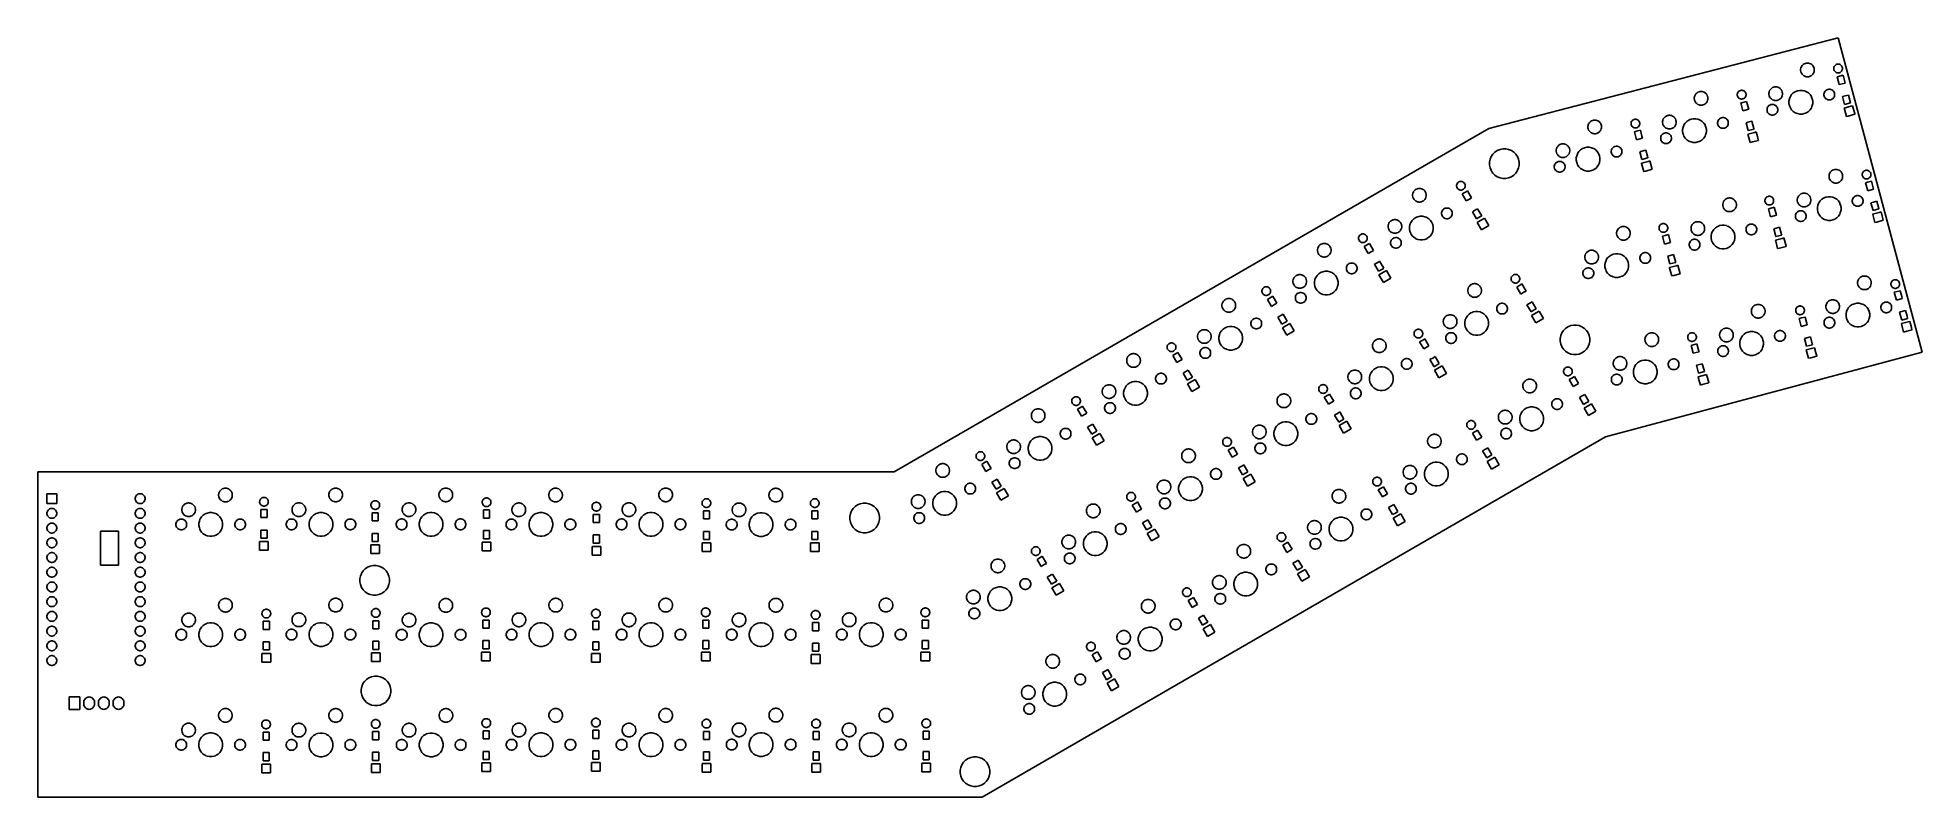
# Model space of a CAD drawing. Extents: x 1.1 to 13.9, y -7.7 to -2.5.
import ezdxf

# ---------------------------------------------------------------- set-up
doc = ezdxf.new("R2010")
doc.units = 0
doc.header["$MEASUREMENT"] = 0
doc.layers.add('BLACK', color=7, linetype='CONTINUOUS')

msp = doc.modelspace()

# ---------------------------------------------------------------- linework, layer by layer
at = {"layer": 'BLACK', "linetype": 'CONTINUOUS'}
for p, q in [((13.3356, -2.5054), (10.9627, -3.12272)), ((13.9076, -4.64122), (13.3356, -2.5054)), ((13.0913, -2.69501), (13.0977, -2.68856)), ((13.0977, -2.68856), (13.1053, -2.68349)), ((13.1053, -2.68349), (13.1137, -2.68)), ((13.1053, -2.68349), (13.1053, -2.68349)), ((13.1137, -2.68), (13.1197, -2.67881)), ((13.1197, -2.67881), (13.1227, -2.67822)), ((13.1227, -2.67822), (13.1318, -2.67822)), ((13.1318, -2.67822), (13.1348, -2.67881)), ((13.1348, -2.67881), (13.1407, -2.68)), ((13.1407, -2.68), (13.1492, -2.68349)), ((13.1492, -2.68349), (13.1492, -2.68349)), ((13.1492, -2.68349), (13.1568, -2.68856)), ((13.1568, -2.68856), (13.1632, -2.69501)), ((13.3169, -2.69184), (13.3217, -2.68861)), ((13.3217, -2.68861), (13.3271, -2.68638)), ((13.3271, -2.68638), (13.332, -2.68541)), ((13.332, -2.68541), (13.3328, -2.68525)), ((13.3328, -2.68525), (13.3386, -2.68525)), ((13.3386, -2.68525), (13.3394, -2.68541)), ((13.3394, -2.68541), (13.3443, -2.68638)), ((13.3443, -2.68638), (13.3497, -2.68861)), ((13.3497, -2.68861), (13.3545, -2.69184)), ((13.0809, -2.71996), (13.0827, -2.71101)), ((13.0809, -2.72908), (13.0809, -2.71996)), ((13.0827, -2.73802), (13.0809, -2.72908)), ((13.0827, -2.71101), (13.0862, -2.70259)), ((13.0862, -2.74645), (13.0827, -2.73802)), ((13.0862, -2.70259), (13.0879, -2.70006)), ((13.0913, -2.75403), (13.0862, -2.74645)), ((13.0862, -2.74645), (13.0862, -2.74645)), ((13.0879, -2.70006), (13.0913, -2.69501)), ((13.0977, -2.76048), (13.0913, -2.75403)), ((13.1028, -2.76386), (13.0977, -2.76048)), ((13.1053, -2.76555), (13.1028, -2.76386)), ((13.1137, -2.76904), (13.1053, -2.76555)), ((13.1197, -2.77023), (13.1137, -2.76904)), ((13.1227, -2.77082), (13.1197, -2.77023)), ((13.1318, -2.77082), (13.1227, -2.77082)), ((13.1348, -2.77023), (13.1318, -2.77082)), ((13.1407, -2.76904), (13.1348, -2.77023)), ((13.1492, -2.76555), (13.1407, -2.76904)), ((13.1517, -2.76386), (13.1492, -2.76555)), ((13.1568, -2.76048), (13.1517, -2.76386)), ((13.1632, -2.75403), (13.1568, -2.76048)), ((13.1632, -2.69501), (13.1666, -2.70006)), ((13.1683, -2.74645), (13.1632, -2.75403)), ((13.1666, -2.70006), (13.1683, -2.70259)), ((13.1683, -2.70259), (13.1718, -2.71101)), ((13.1718, -2.73802), (13.1683, -2.74645)), ((13.1683, -2.74645), (13.1683, -2.74645)), ((13.1718, -2.71101), (13.1735, -2.71996)), ((13.1735, -2.72908), (13.1718, -2.73802)), ((13.1735, -2.71996), (13.1735, -2.72908)), ((13.3062, -2.71185), (13.3074, -2.70615)), ((13.3062, -2.71766), (13.3062, -2.71185)), ((13.3074, -2.72336), (13.3062, -2.71766)), ((13.3074, -2.70615), (13.3096, -2.70078)), ((13.3096, -2.72873), (13.3074, -2.72336)), ((13.3096, -2.70078), (13.3128, -2.69595)), ((13.3128, -2.73357), (13.3096, -2.72873)), ((13.3128, -2.69595), (13.3169, -2.69184)), ((13.3169, -2.73768), (13.3128, -2.73357)), ((13.3217, -2.74091), (13.3169, -2.73768)), ((13.3271, -2.74313), (13.3217, -2.74091)), ((13.332, -2.7441), (13.3271, -2.74313)), ((13.3293, -2.77085), (13.3294, -2.77082)), ((13.3436, -2.82416), (13.3293, -2.77085)), ((13.3294, -2.77082), (13.3693, -2.76013)), ((13.3328, -2.74426), (13.332, -2.7441)), ((13.3386, -2.74426), (13.3328, -2.74426)), ((13.3394, -2.7441), (13.3386, -2.74426)), ((13.3443, -2.74313), (13.3394, -2.7441)), ((13.3836, -2.81344), (13.3436, -2.82416)), ((13.3497, -2.74091), (13.3443, -2.74313)), ((13.3545, -2.73768), (13.3497, -2.74091)), ((13.3545, -2.69184), (13.3586, -2.69595)), ((13.3586, -2.73357), (13.3545, -2.73768)), ((13.3586, -2.69595), (13.3619, -2.70078)), ((13.3619, -2.72873), (13.3586, -2.73357)), ((13.3619, -2.70078), (13.3641, -2.70615)), ((13.3641, -2.72336), (13.3619, -2.72873)), ((13.3641, -2.70615), (13.3652, -2.71185)), ((13.3652, -2.71766), (13.3641, -2.72336)), ((13.3652, -2.71185), (13.3652, -2.71766)), ((13.3693, -2.76013), (13.3693, -2.76013)), ((13.3693, -2.76013), (13.3836, -2.81344)), ((12.3585, -2.91287), (12.3592, -2.90909)), ((12.3585, -2.92199), (12.3585, -2.91287)), ((12.3591, -2.92497), (12.3585, -2.92199)), ((12.3603, -2.93094), (12.3591, -2.92497)), ((12.3592, -2.90909), (12.3603, -2.90393)), ((12.3603, -2.90393), (12.3638, -2.8955)), ((12.3638, -2.93936), (12.3603, -2.93094)), ((12.3638, -2.8955), (12.3672, -2.89038)), ((12.3688, -2.94695), (12.3638, -2.93936)), ((12.3638, -2.93936), (12.3638, -2.93936)), ((12.3672, -2.89038), (12.3688, -2.88792)), ((12.3688, -2.88792), (12.3753, -2.88147)), ((12.3753, -2.88147), (12.3829, -2.8764)), ((12.3829, -2.8764), (12.3913, -2.87291)), ((12.3829, -2.8764), (12.3829, -2.8764)), ((12.3913, -2.87291), (12.3973, -2.87173)), ((12.3973, -2.87173), (12.4002, -2.87113)), ((12.4002, -2.87113), (12.4094, -2.87113)), ((12.4094, -2.87113), (12.4123, -2.87173)), ((12.4123, -2.87173), (12.4183, -2.87291)), ((12.4183, -2.87291), (12.4267, -2.8764)), ((12.4267, -2.8764), (12.4267, -2.8764)), ((12.4267, -2.8764), (12.4343, -2.88147)), ((12.4343, -2.88147), (12.4408, -2.88792)), ((12.4408, -2.88792), (12.4424, -2.89038)), ((12.4458, -2.93936), (12.4408, -2.94695)), ((12.4424, -2.89038), (12.4458, -2.8955)), ((12.4458, -2.8955), (12.4493, -2.90393)), ((12.4493, -2.93094), (12.4458, -2.93936)), ((12.4458, -2.93936), (12.4458, -2.93936)), ((12.4493, -2.90393), (12.4503, -2.90909)), ((12.4505, -2.92497), (12.4493, -2.93094)), ((12.4503, -2.90909), (12.4511, -2.91287)), ((12.4511, -2.92199), (12.4505, -2.92497)), ((12.4511, -2.91287), (12.4511, -2.92199)), ((12.6509, -2.88952), (12.652, -2.88382)), ((12.6509, -2.89533), (12.6509, -2.88952)), ((12.652, -2.90103), (12.6509, -2.89533)), ((12.652, -2.88382), (12.6542, -2.87845)), ((12.6542, -2.9064), (12.652, -2.90103)), ((12.6542, -2.87845), (12.6575, -2.87362)), ((12.6575, -2.91124), (12.6542, -2.9064)), ((12.6575, -2.87362), (12.6616, -2.86951)), ((12.6616, -2.91535), (12.6575, -2.91124)), ((12.6616, -2.86951), (12.6664, -2.86628)), ((12.6664, -2.91858), (12.6616, -2.91535)), ((12.6664, -2.86628), (12.6718, -2.86405)), ((12.6718, -2.9208), (12.6664, -2.91858)), ((12.6718, -2.86405), (12.6767, -2.86308)), ((12.6767, -2.92177), (12.6718, -2.9208)), ((12.6767, -2.86308), (12.6775, -2.86292)), ((12.6775, -2.92193), (12.6767, -2.92177)), ((12.6775, -2.86292), (12.6833, -2.86292)), ((12.6833, -2.92193), (12.6775, -2.92193)), ((12.6798, -2.94695), (12.714, -2.9378)), ((12.6833, -2.86292), (12.6841, -2.86308)), ((12.6841, -2.92177), (12.6833, -2.92193)), ((12.6841, -2.86308), (12.689, -2.86405)), ((12.689, -2.9208), (12.6841, -2.92177)), ((12.689, -2.86405), (12.6944, -2.86628)), ((12.6944, -2.91858), (12.689, -2.9208)), ((12.6944, -2.86628), (12.6992, -2.86951)), ((12.6992, -2.91535), (12.6944, -2.91858)), ((12.6992, -2.86951), (12.7033, -2.87362)), ((12.7033, -2.91124), (12.6992, -2.91535)), ((12.7033, -2.87362), (12.7065, -2.87845)), ((12.7065, -2.9064), (12.7033, -2.91124)), ((12.7065, -2.87845), (12.7088, -2.88382)), ((12.7088, -2.90103), (12.7065, -2.9064)), ((12.7088, -2.88382), (12.7099, -2.88952)), ((12.7099, -2.89533), (12.7088, -2.90103)), ((12.7099, -2.88952), (12.7099, -2.89533)), ((12.714, -2.9378), (12.714, -2.9378)), ((12.714, -2.9378), (12.7263, -2.98367)), ((12.8653, -2.88126), (12.8654, -2.88119)), ((12.8653, -2.89038), (12.8653, -2.88126)), ((12.8671, -2.89932), (12.8653, -2.89038)), ((12.8654, -2.88119), (12.8667, -2.87455)), ((12.8667, -2.87455), (12.8671, -2.87231)), ((12.8671, -2.87231), (12.8706, -2.86389)), ((12.8706, -2.90775), (12.8671, -2.89932)), ((12.8706, -2.86389), (12.8735, -2.85952)), ((12.8757, -2.91533), (12.8706, -2.90775)), ((12.8706, -2.90775), (12.8706, -2.90775)), ((12.8735, -2.85952), (12.8757, -2.8563)), ((12.8757, -2.8563), (12.8821, -2.84985)), ((12.8821, -2.92178), (12.8757, -2.91533)), ((12.8821, -2.84985), (12.8897, -2.84479)), ((12.8856, -2.92413), (12.8821, -2.92178)), ((12.8897, -2.92685), (12.8856, -2.92413)), ((12.8897, -2.84479), (12.8981, -2.8413)), ((12.8897, -2.84479), (12.8897, -2.84479)), ((12.8981, -2.93034), (12.8897, -2.92685)), ((12.8981, -2.8413), (12.9041, -2.84011)), ((12.9041, -2.93152), (12.8981, -2.93034)), ((12.9041, -2.84011), (12.9071, -2.83952)), ((12.9071, -2.93212), (12.9041, -2.93152)), ((12.9071, -2.83952), (12.9162, -2.83952)), ((12.9162, -2.93212), (12.9071, -2.93212)), ((12.9162, -2.83952), (12.9192, -2.84011)), ((12.9192, -2.93152), (12.9162, -2.93212)), ((12.9192, -2.84011), (12.9251, -2.8413)), ((12.9251, -2.93034), (12.9192, -2.93152)), ((12.9251, -2.8413), (12.9336, -2.84479)), ((12.9336, -2.92685), (12.9251, -2.93034)), ((12.9336, -2.84479), (12.9336, -2.84479)), ((12.9336, -2.84479), (12.9412, -2.84985)), ((12.9376, -2.92413), (12.9336, -2.92685)), ((12.9412, -2.92178), (12.9376, -2.92413)), ((12.9412, -2.84985), (12.9476, -2.8563)), ((12.9476, -2.91533), (12.9412, -2.92178)), ((12.9476, -2.8563), (12.9497, -2.85952)), ((12.9527, -2.90775), (12.9476, -2.91533)), ((12.9497, -2.85952), (12.9527, -2.86389)), ((12.9527, -2.86389), (12.9562, -2.87231)), ((12.9562, -2.89932), (12.9527, -2.90775)), ((12.9527, -2.90775), (12.9527, -2.90775)), ((12.9562, -2.87231), (12.9566, -2.87455)), ((12.9579, -2.89038), (12.9562, -2.89932)), ((12.9566, -2.87455), (12.9579, -2.88119)), ((12.9579, -2.88119), (12.9579, -2.88126)), ((12.9579, -2.88126), (12.9579, -2.89038)), ((13.0019, -2.93566), (13.005, -2.9201)), ((13.0019, -2.95152), (13.0019, -2.93566)), ((13.005, -2.9201), (13.0096, -2.90909)), ((13.0096, -2.90909), (13.0111, -2.90545)), ((13.0111, -2.90545), (13.0199, -2.89227)), ((13.0199, -2.89227), (13.0311, -2.88105)), ((13.0311, -2.88105), (13.0443, -2.87224)), ((13.0443, -2.87224), (13.0531, -2.86858)), ((13.0531, -2.86858), (13.0589, -2.86617)), ((13.0589, -2.86617), (13.0745, -2.86308)), ((13.0745, -2.86308), (13.0903, -2.86308)), ((13.0903, -2.86308), (13.1059, -2.86617)), ((13.1059, -2.86617), (13.1117, -2.86858)), ((13.1117, -2.86858), (13.1205, -2.87224)), ((13.1205, -2.87224), (13.1337, -2.88105)), ((13.1337, -2.88105), (13.1449, -2.89227)), ((13.1449, -2.89227), (13.1538, -2.90545)), ((13.1538, -2.90545), (13.1553, -2.90909)), ((13.1553, -2.90909), (13.1598, -2.9201)), ((13.1598, -2.9201), (13.1629, -2.93566)), ((13.1629, -2.93566), (13.1629, -2.95152)), ((13.2391, -2.88823), (13.2405, -2.88119)), ((13.2391, -2.89541), (13.2391, -2.88823)), ((13.2405, -2.90246), (13.2391, -2.89541)), ((13.2405, -2.88119), (13.2433, -2.87455)), ((13.2433, -2.90909), (13.2405, -2.90246)), ((13.2433, -2.87455), (13.2473, -2.86858)), ((13.2473, -2.91506), (13.2433, -2.90909)), ((13.2473, -2.86858), (13.2524, -2.86351)), ((13.2524, -2.92014), (13.2473, -2.91506)), ((13.2524, -2.86351), (13.2583, -2.85952)), ((13.2583, -2.92413), (13.2524, -2.92014)), ((13.2583, -2.85952), (13.265, -2.85677)), ((13.265, -2.92688), (13.2583, -2.92413)), ((13.265, -2.85677), (13.272, -2.85537)), ((13.272, -2.92828), (13.265, -2.92688)), ((13.272, -2.85537), (13.2792, -2.85537)), ((13.2792, -2.92828), (13.272, -2.92828)), ((13.2792, -2.85537), (13.2862, -2.85677)), ((13.2862, -2.92688), (13.2792, -2.92828)), ((13.2862, -2.85677), (13.2929, -2.85952)), ((13.2929, -2.92413), (13.2862, -2.92688)), ((13.2929, -2.85952), (13.2988, -2.86351)), ((13.2988, -2.92014), (13.2929, -2.92413)), ((13.2988, -2.86351), (13.3039, -2.86858)), ((13.3039, -2.91506), (13.2988, -2.92014)), ((13.3039, -2.86858), (13.3079, -2.87455)), ((13.3079, -2.90909), (13.3039, -2.91506)), ((13.3079, -2.87455), (13.3106, -2.88119)), ((13.3106, -2.90246), (13.3079, -2.90909)), ((13.3106, -2.88119), (13.312, -2.88823)), ((13.312, -2.89541), (13.3106, -2.90246)), ((13.312, -2.88823), (13.312, -2.89541)), ((13.3436, -2.82416), (13.3436, -2.82416)), ((13.3655, -2.90585), (13.3835, -2.90103)), ((13.3798, -2.95916), (13.3655, -2.90585)), ((13.3835, -2.90103), (13.4055, -2.89513)), ((13.4055, -2.89513), (13.4055, -2.89513)), ((13.4055, -2.89513), (13.4194, -2.94695)), ((11.6524, -3.07556), (11.66, -3.0705)), ((11.66, -3.0705), (11.6685, -3.06701)), ((11.66, -3.0705), (11.66, -3.0705)), ((11.6685, -3.06701), (11.6744, -3.06582)), ((11.6744, -3.06582), (11.6774, -3.06523)), ((11.6774, -3.06523), (11.6865, -3.06523)), ((11.6865, -3.06523), (11.6895, -3.06582)), ((11.6895, -3.06582), (11.6955, -3.06701)), ((11.6955, -3.06701), (11.7039, -3.0705)), ((11.7039, -3.0705), (11.7039, -3.0705)), ((11.7039, -3.0705), (11.7115, -3.07556)), ((11.9325, -3.07494), (11.9357, -3.07011)), ((11.9357, -3.07011), (11.9398, -3.066)), ((11.9398, -3.066), (11.9447, -3.06277)), ((11.9447, -3.06277), (11.95, -3.06055)), ((11.95, -3.06055), (11.9549, -3.05957)), ((11.9549, -3.05957), (11.9557, -3.05941)), ((11.9557, -3.05941), (11.9616, -3.05941)), ((11.9616, -3.05941), (11.9624, -3.05957)), ((11.9624, -3.05957), (11.9673, -3.06055)), ((11.9673, -3.06055), (11.9726, -3.06277)), ((11.9726, -3.06277), (11.9775, -3.066)), ((11.9775, -3.066), (11.9816, -3.07011)), ((11.9816, -3.07011), (11.9848, -3.07494)), ((12.1429, -3.0741), (12.1442, -3.06747)), ((12.1442, -3.06747), (12.1447, -3.06523)), ((12.1447, -3.06523), (12.1482, -3.0568)), ((12.1482, -3.0568), (12.1511, -3.05243)), ((12.1511, -3.05243), (12.1532, -3.04922)), ((12.1532, -3.04922), (12.1597, -3.04277)), ((12.1597, -3.04277), (12.1673, -3.0377)), ((12.1673, -3.0377), (12.1757, -3.03421)), ((12.1673, -3.0377), (12.1673, -3.0377)), ((12.1757, -3.03421), (12.1817, -3.03302)), ((12.1817, -3.03302), (12.1846, -3.03243)), ((12.1846, -3.03243), (12.1938, -3.03243)), ((12.1938, -3.03243), (12.1967, -3.03302)), ((12.1967, -3.03302), (12.2027, -3.03421)), ((12.2027, -3.03421), (12.2111, -3.0377)), ((12.2111, -3.0377), (12.2111, -3.0377)), ((12.2111, -3.0377), (12.2187, -3.04277)), ((12.2187, -3.04277), (12.2252, -3.04922)), ((12.2252, -3.04922), (12.2273, -3.05243)), ((12.2273, -3.05243), (12.2302, -3.0568)), ((12.2302, -3.0568), (12.2337, -3.06523)), ((12.2337, -3.06523), (12.2342, -3.06747)), ((12.2342, -3.06747), (12.2355, -3.0741)), ((12.3086, -3.07397), (12.3218, -3.06515)), ((12.3218, -3.06515), (12.3307, -3.0615)), ((12.3307, -3.0615), (12.3365, -3.05909)), ((12.3365, -3.05909), (12.352, -3.05599)), ((12.352, -3.05599), (12.3679, -3.05599)), ((12.3679, -3.05599), (12.3835, -3.05909)), ((12.3753, -2.9534), (12.3688, -2.94695)), ((12.3803, -2.95677), (12.3753, -2.9534)), ((12.3829, -2.95846), (12.3803, -2.95677)), ((12.3913, -2.96195), (12.3829, -2.95846)), ((12.3835, -3.05909), (12.3893, -3.0615)), ((12.3893, -3.0615), (12.3981, -3.06515)), ((12.3973, -2.96314), (12.3913, -2.96195)), ((12.4002, -2.96373), (12.3973, -2.96314)), ((12.3981, -3.06515), (12.4113, -3.07397)), ((12.4094, -2.96373), (12.4002, -2.96373)), ((12.4123, -2.96314), (12.4094, -2.96373)), ((12.4183, -2.96195), (12.4123, -2.96314)), ((12.4267, -2.95846), (12.4183, -2.96195)), ((12.4293, -2.95677), (12.4267, -2.95846)), ((12.4343, -2.9534), (12.4293, -2.95677)), ((12.4408, -2.94695), (12.4343, -2.9534)), ((12.5181, -3.0741), (12.5208, -3.06747)), ((12.5208, -3.06747), (12.5248, -3.0615)), ((12.5248, -3.0615), (12.5299, -3.05642)), ((12.5299, -3.05642), (12.5359, -3.05243)), ((12.5359, -3.05243), (12.5425, -3.04968)), ((12.5425, -3.04968), (12.5496, -3.04828)), ((12.5496, -3.04828), (12.5567, -3.04828)), ((12.5567, -3.04828), (12.5638, -3.04968)), ((12.5638, -3.04968), (12.5704, -3.05243)), ((12.5704, -3.05243), (12.5764, -3.05642)), ((12.5764, -3.05642), (12.5815, -3.0615)), ((12.5815, -3.0615), (12.5855, -3.06747)), ((12.5855, -3.06747), (12.5882, -3.0741)), ((12.674, -2.94852), (12.6798, -2.94695)), ((12.6883, -3.00183), (12.674, -2.94852)), ((12.7283, -2.99111), (12.6883, -3.00183)), ((12.6883, -3.00183), (12.6883, -3.00183)), ((12.7221, -3.08031), (12.7502, -3.0728)), ((12.7263, -2.98367), (12.7283, -2.99111)), ((12.7502, -3.0728), (12.7502, -3.0728)), ((12.7502, -3.0728), (12.7637, -3.12325)), ((12.8528, -2.99176), (12.8542, -2.98472)), ((12.8528, -2.99894), (12.8528, -2.99176)), ((12.8542, -3.00598), (12.8528, -2.99894)), ((12.8542, -2.98472), (12.8569, -2.97808)), ((12.8569, -3.01262), (12.8542, -3.00598)), ((12.8569, -2.97808), (12.8609, -2.97211)), ((12.8609, -3.01859), (12.8569, -3.01262)), ((12.8609, -2.97211), (12.866, -2.96703)), ((12.866, -3.02367), (12.8609, -3.01859)), ((12.866, -2.96703), (12.872, -2.96304)), ((12.872, -3.02766), (12.866, -3.02367)), ((12.872, -2.96304), (12.8786, -2.96029)), ((12.8786, -3.03041), (12.872, -3.02766)), ((12.8786, -2.96029), (12.8856, -2.95889)), ((12.8856, -3.03181), (12.8786, -3.03041)), ((12.8856, -2.95889), (12.8928, -2.95889)), ((12.8928, -3.03181), (12.8856, -3.03181)), ((12.8928, -2.95889), (12.8999, -2.96029)), ((12.8999, -3.03041), (12.8928, -3.03181)), ((12.8999, -2.96029), (12.9065, -2.96304)), ((12.9065, -3.02766), (12.8999, -3.03041)), ((12.9065, -2.96304), (12.9125, -2.96703)), ((12.9125, -3.02367), (12.9065, -3.02766)), ((12.9125, -2.96703), (12.9175, -2.97211)), ((12.9175, -3.01859), (12.9125, -3.02367)), ((12.9175, -2.97211), (12.9215, -2.97808)), ((12.9215, -3.01262), (12.9175, -3.01859)), ((12.9215, -2.97808), (12.9243, -2.98472)), ((12.9243, -3.00598), (12.9215, -3.01262)), ((12.9243, -2.98472), (12.9257, -2.99176)), ((12.9257, -2.99894), (12.9243, -3.00598)), ((12.9257, -2.99176), (12.9257, -2.99894)), ((13.005, -2.96707), (13.0019, -2.95152)), ((13.0071, -2.97211), (13.005, -2.96707)), ((13.0111, -2.98172), (13.0071, -2.97211)), ((13.0199, -2.99491), (13.0111, -2.98172)), ((13.0311, -3.00612), (13.0199, -2.99491)), ((13.0443, -3.01493), (13.0311, -3.00612)), ((13.0503, -3.01745), (13.0443, -3.01493)), ((13.0589, -3.021), (13.0503, -3.01745)), ((13.0745, -3.02409), (13.0589, -3.021)), ((13.0903, -3.02409), (13.0745, -3.02409)), ((13.1059, -3.021), (13.0903, -3.02409)), ((13.1145, -3.01745), (13.1059, -3.021)), ((13.1205, -3.01493), (13.1145, -3.01745)), ((13.1337, -3.00612), (13.1205, -3.01493)), ((13.1449, -2.99491), (13.1337, -3.00612)), ((13.1538, -2.98172), (13.1449, -2.99491)), ((13.1577, -2.97211), (13.1538, -2.98172)), ((13.1598, -2.96707), (13.1577, -2.97211)), ((13.1629, -2.95152), (13.1598, -2.96707)), ((13.3772, -2.98367), (13.4222, -2.97162)), ((13.3792, -2.99111), (13.3772, -2.98367)), ((13.3772, -2.98367), (13.3772, -2.98367)), ((13.3925, -3.04067), (13.3792, -2.99111)), ((13.4198, -2.94844), (13.3798, -2.95916)), ((13.3798, -2.95916), (13.3798, -2.95916)), ((13.4046, -3.03745), (13.3925, -3.04067)), ((13.3925, -3.04067), (13.3925, -3.04067)), ((13.4495, -3.0254), (13.4046, -3.03745)), ((13.4194, -2.94695), (13.4198, -2.94844)), ((13.4222, -2.97162), (13.4342, -2.96839)), ((13.4342, -2.96839), (13.4342, -2.96839)), ((13.4342, -2.96839), (13.4443, -3.00598)), ((13.4443, -3.00598), (13.4483, -3.021)), ((13.4483, -3.021), (13.4495, -3.0254)), ((10.9627, -3.12272), (6.92335, -5.455)), ((11.6357, -3.10697), (11.6365, -3.1029)), ((11.6357, -3.11609), (11.6357, -3.10697)), ((11.6359, -3.11729), (11.6357, -3.11609)), ((11.6374, -3.12503), (11.6359, -3.11729)), ((11.6365, -3.1029), (11.6374, -3.09802)), ((11.6374, -3.09802), (11.6409, -3.0896)), ((11.6409, -3.13346), (11.6374, -3.12503)), ((11.6409, -3.0896), (11.6433, -3.08601)), ((11.6426, -3.13599), (11.6409, -3.13346)), ((11.646, -3.14104), (11.6426, -3.13599)), ((11.6433, -3.08601), (11.646, -3.08201)), ((11.646, -3.08201), (11.6524, -3.07556)), ((11.6524, -3.14749), (11.646, -3.14104)), ((11.6575, -3.15087), (11.6524, -3.14749)), ((11.66, -3.15256), (11.6575, -3.15087)), ((11.6685, -3.15605), (11.66, -3.15256)), ((11.6744, -3.15723), (11.6685, -3.15605)), ((11.6774, -3.15783), (11.6744, -3.15723)), ((11.6865, -3.15783), (11.6774, -3.15783)), ((11.6895, -3.15723), (11.6865, -3.15783)), ((11.6955, -3.15605), (11.6895, -3.15723)), ((11.7039, -3.15256), (11.6955, -3.15605)), ((11.7064, -3.15087), (11.7039, -3.15256)), ((11.7115, -3.14749), (11.7064, -3.15087)), ((11.7115, -3.07556), (11.7179, -3.08201)), ((11.7179, -3.14104), (11.7115, -3.14749)), ((11.7179, -3.08201), (11.7206, -3.08601)), ((11.7213, -3.13599), (11.7179, -3.14104)), ((11.7206, -3.08601), (11.723, -3.0896)), ((11.723, -3.13346), (11.7213, -3.13599)), ((11.723, -3.0896), (11.7265, -3.09802)), ((11.7265, -3.12503), (11.723, -3.13346)), ((11.7265, -3.09802), (11.7275, -3.1029)), ((11.728, -3.11729), (11.7265, -3.12503)), ((11.7275, -3.1029), (11.7283, -3.10697)), ((11.7283, -3.11609), (11.728, -3.11729)), ((11.7283, -3.10697), (11.7283, -3.11609)), ((11.9291, -3.08601), (11.9303, -3.08031)), ((11.9291, -3.09183), (11.9291, -3.08601)), ((11.9303, -3.09753), (11.9291, -3.09183)), ((11.9303, -3.08031), (11.9325, -3.07494)), ((11.9325, -3.1029), (11.9303, -3.09753)), ((11.9357, -3.10773), (11.9325, -3.1029)), ((11.9398, -3.11184), (11.9357, -3.10773)), ((11.9447, -3.11507), (11.9398, -3.11184)), ((11.95, -3.11729), (11.9447, -3.11507)), ((11.9549, -3.11827), (11.95, -3.11729)), ((11.9522, -3.14501), (11.967, -3.14104)), ((11.9665, -3.19833), (11.9522, -3.14501)), ((11.9557, -3.11843), (11.9549, -3.11827)), ((11.9616, -3.11843), (11.9557, -3.11843)), ((11.9624, -3.11827), (11.9616, -3.11843)), ((11.9673, -3.11729), (11.9624, -3.11827)), ((12.0065, -3.18761), (11.9665, -3.19833)), ((11.9665, -3.19833), (11.9665, -3.19833)), ((11.967, -3.14104), (11.9922, -3.13429)), ((11.9726, -3.11507), (11.9673, -3.11729)), ((11.9775, -3.11184), (11.9726, -3.11507)), ((11.9816, -3.10773), (11.9775, -3.11184)), ((11.9848, -3.1029), (11.9816, -3.10773)), ((11.9848, -3.07494), (11.987, -3.08031)), ((11.987, -3.09753), (11.9848, -3.1029)), ((11.987, -3.08031), (11.9882, -3.08601)), ((11.9882, -3.09183), (11.987, -3.09753)), ((11.9882, -3.08601), (11.9882, -3.09183)), ((11.9922, -3.13429), (11.9922, -3.13429)), ((11.9922, -3.13429), (12.0031, -3.17463)), ((12.0031, -3.17463), (12.0065, -3.18761)), ((12.1303, -3.18467), (12.1317, -3.17763)), ((12.1303, -3.19185), (12.1303, -3.18467)), ((12.1317, -3.1989), (12.1303, -3.19185)), ((12.1317, -3.17763), (12.1345, -3.171)), ((12.1345, -3.20553), (12.1317, -3.1989)), ((12.1345, -3.171), (12.1385, -3.16502)), ((12.1385, -3.16502), (12.1435, -3.15995)), ((12.1429, -3.07417), (12.1429, -3.0741)), ((12.1429, -3.08329), (12.1429, -3.07417)), ((12.1447, -3.09224), (12.1429, -3.08329)), ((12.1435, -3.15995), (12.1495, -3.15596)), ((12.1482, -3.10066), (12.1447, -3.09224)), ((12.1532, -3.10824), (12.1482, -3.10066)), ((12.1482, -3.10066), (12.1482, -3.10066)), ((12.1495, -3.15596), (12.1561, -3.15321)), ((12.1597, -3.11469), (12.1532, -3.10824)), ((12.1561, -3.15321), (12.1632, -3.15181)), ((12.1632, -3.11704), (12.1597, -3.11469)), ((12.1673, -3.11976), (12.1632, -3.11704)), ((12.1632, -3.15181), (12.1704, -3.15181)), ((12.1757, -3.12325), (12.1673, -3.11976)), ((12.1704, -3.15181), (12.1774, -3.15321)), ((12.1817, -3.12444), (12.1757, -3.12325)), ((12.1774, -3.15321), (12.1841, -3.15596)), ((12.1846, -3.12503), (12.1817, -3.12444)), ((12.1841, -3.15596), (12.19, -3.15995)), ((12.1938, -3.12503), (12.1846, -3.12503)), ((12.19, -3.15995), (12.1951, -3.16502)), ((12.1967, -3.12444), (12.1938, -3.12503)), ((12.1951, -3.16502), (12.1991, -3.171)), ((12.2027, -3.12325), (12.1967, -3.12444)), ((12.1991, -3.171), (12.2018, -3.17763)), ((12.2018, -3.1989), (12.1991, -3.20553)), ((12.2018, -3.17763), (12.2032, -3.18467)), ((12.2032, -3.19185), (12.2018, -3.1989)), ((12.2111, -3.11976), (12.2027, -3.12325)), ((12.2032, -3.18467), (12.2032, -3.19185)), ((12.2152, -3.11704), (12.2111, -3.11976)), ((12.2187, -3.11469), (12.2152, -3.11704)), ((12.2252, -3.10824), (12.2187, -3.11469)), ((12.2302, -3.10066), (12.2252, -3.10824)), ((12.2337, -3.09224), (12.2302, -3.10066)), ((12.2302, -3.10066), (12.2302, -3.10066)), ((12.2355, -3.08329), (12.2337, -3.09224)), ((12.2355, -3.0741), (12.2355, -3.07417)), ((12.2355, -3.07417), (12.2355, -3.08329)), ((12.2795, -3.12857), (12.2826, -3.11302)), ((12.2795, -3.14443), (12.2795, -3.12857)), ((12.2826, -3.15998), (12.2795, -3.14443)), ((12.2826, -3.11302), (12.2871, -3.102)), ((12.2846, -3.16502), (12.2826, -3.15998)), ((12.2886, -3.17463), (12.2846, -3.16502)), ((12.2871, -3.102), (12.2886, -3.09837)), ((12.2886, -3.09837), (12.2974, -3.08518)), ((12.2974, -3.18782), (12.2886, -3.17463)), ((12.2974, -3.08518), (12.3086, -3.07397)), ((12.3086, -3.19903), (12.2974, -3.18782)), ((12.3218, -3.20785), (12.3086, -3.19903)), ((12.4113, -3.19903), (12.3981, -3.20785)), ((12.4113, -3.07397), (12.4225, -3.08518)), ((12.4225, -3.18782), (12.4113, -3.19903)), ((12.4225, -3.08518), (12.4313, -3.09837)), ((12.4313, -3.17463), (12.4225, -3.18782)), ((12.4313, -3.09837), (12.4328, -3.102)), ((12.4353, -3.16502), (12.4313, -3.17463)), ((12.4328, -3.102), (12.4374, -3.11302)), ((12.4374, -3.15998), (12.4353, -3.16502)), ((12.4374, -3.11302), (12.4405, -3.12857)), ((12.4405, -3.14443), (12.4374, -3.15998)), ((12.4405, -3.12857), (12.4405, -3.14443)), ((12.5167, -3.08115), (12.5181, -3.0741)), ((12.5167, -3.08833), (12.5167, -3.08115)), ((12.5181, -3.09537), (12.5167, -3.08833)), ((12.5208, -3.102), (12.5181, -3.09537)), ((12.5248, -3.10798), (12.5208, -3.102)), ((12.5299, -3.11305), (12.5248, -3.10798)), ((12.5359, -3.11704), (12.5299, -3.11305)), ((12.5425, -3.11979), (12.5359, -3.11704)), ((12.5496, -3.12119), (12.5425, -3.11979)), ((12.5567, -3.12119), (12.5496, -3.12119)), ((12.5638, -3.11979), (12.5567, -3.12119)), ((12.5704, -3.11704), (12.5638, -3.11979)), ((12.5764, -3.11305), (12.5704, -3.11704)), ((12.5815, -3.10798), (12.5764, -3.11305)), ((12.5855, -3.102), (12.5815, -3.10798)), ((12.5882, -3.09537), (12.5855, -3.102)), ((12.5882, -3.0741), (12.5896, -3.08115)), ((12.5896, -3.08833), (12.5882, -3.09537)), ((12.5896, -3.08115), (12.5896, -3.08833)), ((12.7101, -3.08352), (12.7221, -3.08031)), ((12.7244, -3.13683), (12.7101, -3.08352)), ((12.7219, -3.16134), (12.7668, -3.14929)), ((12.7372, -3.21834), (12.7219, -3.16134)), ((12.7644, -3.12611), (12.7244, -3.13683)), ((12.7244, -3.13683), (12.7244, -3.13683)), ((12.7637, -3.12325), (12.7644, -3.12611)), ((12.7668, -3.14929), (12.7789, -3.14606)), ((12.7789, -3.14606), (12.7789, -3.14606)), ((12.7789, -3.14606), (12.7873, -3.17763)), ((12.7873, -3.17763), (12.793, -3.1989)), ((12.793, -3.1989), (12.7942, -3.20307)), ((10.9714, -3.3317), (10.979, -3.31343)), ((10.979, -3.31343), (10.9805, -3.31114)), ((10.9805, -3.31114), (10.99, -3.29698)), ((10.99, -3.29698), (11.004, -3.28299)), ((11.004, -3.28299), (11.0204, -3.272)), ((11.0204, -3.272), (11.027, -3.26929)), ((11.027, -3.26929), (11.0387, -3.26443)), ((11.0387, -3.26443), (11.0581, -3.26057)), ((11.0581, -3.26057), (11.0779, -3.26057)), ((11.0779, -3.26057), (11.0973, -3.26443)), ((11.0973, -3.26443), (11.109, -3.26929)), ((11.109, -3.26929), (11.1156, -3.272)), ((11.1156, -3.272), (11.132, -3.28299)), ((11.132, -3.28299), (11.146, -3.29698)), ((11.146, -3.29698), (11.1555, -3.31114)), ((11.1555, -3.31114), (11.157, -3.31343)), ((11.157, -3.31343), (11.1646, -3.3317)), ((11.4201, -3.2682), (11.4218, -3.25932)), ((11.4201, -3.26826), (11.4201, -3.2682)), ((11.4201, -3.27738), (11.4201, -3.26826)), ((11.4218, -3.28633), (11.4201, -3.27738)), ((11.4218, -3.25932), (11.4253, -3.25089)), ((11.4218, -3.25932), (11.4218, -3.25932)), ((11.4253, -3.29476), (11.4218, -3.28633)), ((11.4253, -3.25089), (11.4283, -3.24652)), ((11.4304, -3.30234), (11.4253, -3.29476)), ((11.4253, -3.29476), (11.4253, -3.29476)), ((11.4283, -3.24652), (11.4304, -3.24331)), ((11.4304, -3.24331), (11.4368, -3.23686)), ((11.4368, -3.30879), (11.4304, -3.30234)), ((11.4368, -3.23686), (11.4444, -3.23179)), ((11.4404, -3.31114), (11.4368, -3.30879)), ((11.4444, -3.31385), (11.4404, -3.31114)), ((11.4444, -3.23179), (11.4529, -3.2283)), ((11.4444, -3.23179), (11.4444, -3.23179)), ((11.4529, -3.31734), (11.4444, -3.31385)), ((11.4529, -3.2283), (11.4588, -3.22712)), ((11.4588, -3.31853), (11.4529, -3.31734)), ((11.4588, -3.22712), (11.4618, -3.22653)), ((11.4618, -3.31912), (11.4588, -3.31853)), ((11.4618, -3.22653), (11.4709, -3.22653)), ((11.4709, -3.31912), (11.4618, -3.31912)), ((11.4709, -3.22653), (11.4739, -3.22712)), ((11.4739, -3.31853), (11.4709, -3.31912)), ((11.4739, -3.22712), (11.4799, -3.2283)), ((11.4799, -3.31734), (11.4739, -3.31853)), ((11.4799, -3.2283), (11.4883, -3.23179)), ((11.4883, -3.31385), (11.4799, -3.31734)), ((11.4883, -3.23179), (11.4883, -3.23179)), ((11.4883, -3.23179), (11.4959, -3.23686)), ((11.4924, -3.31114), (11.4883, -3.31385)), ((11.4959, -3.30879), (11.4924, -3.31114)), ((11.4959, -3.23686), (11.5023, -3.24331)), ((11.5023, -3.30234), (11.4959, -3.30879)), ((11.5023, -3.24331), (11.5045, -3.24652)), ((11.5074, -3.29476), (11.5023, -3.30234)), ((11.5045, -3.24652), (11.5074, -3.25089)), ((11.5074, -3.25089), (11.5109, -3.25932)), ((11.5109, -3.28633), (11.5074, -3.29476)), ((11.5074, -3.29476), (11.5074, -3.29476)), ((11.5109, -3.25932), (11.5109, -3.25932)), ((11.5109, -3.25932), (11.5126, -3.2682)), ((11.5127, -3.27738), (11.5109, -3.28633)), ((11.5126, -3.2682), (11.5127, -3.26826)), ((11.5127, -3.26826), (11.5127, -3.27738)), ((11.5566, -3.32267), (11.5597, -3.30711)), ((11.5566, -3.33852), (11.5566, -3.32267)), ((11.5597, -3.30711), (11.5643, -3.2961)), ((11.5643, -3.2961), (11.5658, -3.29246)), ((11.5658, -3.29246), (11.5746, -3.27927)), ((11.5746, -3.27927), (11.5858, -3.26806)), ((11.5858, -3.26806), (11.599, -3.25925)), ((11.599, -3.25925), (11.6078, -3.25559)), ((11.6078, -3.25559), (11.6136, -3.25318)), ((11.6136, -3.25318), (11.6292, -3.25009)), ((11.6292, -3.25009), (11.6451, -3.25009)), ((11.6451, -3.25009), (11.6606, -3.25318)), ((11.6606, -3.25318), (11.6664, -3.25559)), ((11.6664, -3.25559), (11.6753, -3.25925)), ((11.6753, -3.25925), (11.6885, -3.26806)), ((11.6885, -3.26806), (11.6997, -3.27927)), ((11.6997, -3.27927), (11.7085, -3.29246)), ((11.7085, -3.29246), (11.71, -3.2961)), ((11.71, -3.2961), (11.7145, -3.30711)), ((11.7145, -3.30711), (11.7176, -3.32267)), ((11.7176, -3.32267), (11.7176, -3.33852)), ((11.7939, -3.27524), (11.7953, -3.2682)), ((11.7939, -3.28242), (11.7939, -3.27524)), ((11.7953, -3.28946), (11.7939, -3.28242)), ((11.7953, -3.2682), (11.798, -3.26156)), ((11.798, -3.2961), (11.7953, -3.28946)), ((11.798, -3.26156), (11.802, -3.25559)), ((11.802, -3.30207), (11.798, -3.2961)), ((11.802, -3.25559), (11.8071, -3.25051)), ((11.8071, -3.30715), (11.802, -3.30207)), ((11.8071, -3.25051), (11.813, -3.24652)), ((11.813, -3.31114), (11.8071, -3.30715)), ((11.813, -3.24652), (11.8197, -3.24377)), ((11.8197, -3.31389), (11.813, -3.31114)), ((11.8197, -3.24377), (11.8267, -3.24237)), ((11.8267, -3.31529), (11.8197, -3.31389)), ((11.8267, -3.24237), (11.8339, -3.24237)), ((11.8339, -3.31529), (11.8267, -3.31529)), ((11.8339, -3.24237), (11.841, -3.24377)), ((11.841, -3.31389), (11.8339, -3.31529)), ((11.841, -3.24377), (11.8476, -3.24652)), ((11.8476, -3.31114), (11.841, -3.31389)), ((11.8476, -3.24652), (11.8536, -3.25051)), ((11.8536, -3.30715), (11.8476, -3.31114)), ((11.8536, -3.25051), (11.8586, -3.25559)), ((11.8586, -3.30207), (11.8536, -3.30715)), ((11.8586, -3.25559), (11.8626, -3.26156)), ((11.8626, -3.2961), (11.8586, -3.30207)), ((11.8626, -3.26156), (11.8654, -3.2682)), ((11.8654, -3.28946), (11.8626, -3.2961)), ((11.8654, -3.2682), (11.8668, -3.27524)), ((11.8668, -3.28242), (11.8654, -3.28946)), ((11.8668, -3.27524), (11.8668, -3.28242)), ((11.9884, -3.28001), (12.0183, -3.272)), ((12.0027, -3.33333), (11.9884, -3.28001)), ((12.0427, -3.32261), (12.0027, -3.33333)), ((12.0183, -3.272), (12.0284, -3.26929)), ((12.0284, -3.26929), (12.0284, -3.26929)), ((12.0284, -3.26929), (12.0396, -3.31114)), ((12.0396, -3.31114), (12.0427, -3.32261)), ((12.1385, -3.2115), (12.1345, -3.20553)), ((12.1435, -3.21658), (12.1385, -3.2115)), ((12.1495, -3.22057), (12.1435, -3.21658)), ((12.1561, -3.22332), (12.1495, -3.22057)), ((12.1632, -3.22472), (12.1561, -3.22332)), ((12.1704, -3.22472), (12.1632, -3.22472)), ((12.1774, -3.22332), (12.1704, -3.22472)), ((12.1841, -3.22057), (12.1774, -3.22332)), ((12.19, -3.21658), (12.1841, -3.22057)), ((12.1951, -3.2115), (12.19, -3.21658)), ((12.1991, -3.20553), (12.1951, -3.2115)), ((12.3279, -3.21036), (12.3218, -3.20785)), ((12.3365, -3.21391), (12.3279, -3.21036)), ((12.352, -3.21701), (12.3365, -3.21391)), ((12.3679, -3.21701), (12.352, -3.21701)), ((12.3835, -3.21391), (12.3679, -3.21701)), ((12.392, -3.21036), (12.3835, -3.21391)), ((12.3981, -3.20785), (12.392, -3.21036)), ((12.7537, -3.21391), (12.7372, -3.21834)), ((12.7372, -3.21834), (12.7372, -3.21834)), ((12.7942, -3.20307), (12.7537, -3.21391)), ((10.9676, -3.35111), (10.9714, -3.3317)), ((10.9676, -3.37089), (10.9676, -3.35111)), ((10.9714, -3.3903), (10.9676, -3.37089)), ((10.9779, -3.40593), (10.9714, -3.3903)), ((10.979, -3.40857), (10.9779, -3.40593)), ((10.99, -3.42502), (10.979, -3.40857)), ((11.004, -3.43901), (10.99, -3.42502)), ((11.0204, -3.45), (11.004, -3.43901)), ((11.0387, -3.45757), (11.0204, -3.45)), ((11.0204, -3.45), (11.0204, -3.45)), ((11.0204, -3.45), (11.0204, -3.45)), ((11.1156, -3.45), (11.0973, -3.45757)), ((11.132, -3.43901), (11.1156, -3.45)), ((11.1156, -3.45), (11.1156, -3.45)), ((11.1156, -3.45), (11.1156, -3.45)), ((11.146, -3.42502), (11.132, -3.43901)), ((11.157, -3.40857), (11.146, -3.42502)), ((11.1581, -3.40593), (11.157, -3.40857)), ((11.1646, -3.3903), (11.1581, -3.40593)), ((11.1646, -3.3317), (11.1684, -3.35111)), ((11.1684, -3.37089), (11.1646, -3.3903)), ((11.1684, -3.35111), (11.1684, -3.37089)), ((11.4075, -3.37877), (11.4089, -3.37172)), ((11.4075, -3.38595), (11.4075, -3.37877)), ((11.4089, -3.39299), (11.4075, -3.38595)), ((11.4089, -3.37172), (11.4116, -3.36509)), ((11.4116, -3.39963), (11.4089, -3.39299)), ((11.4116, -3.36509), (11.4156, -3.35912)), ((11.4156, -3.4056), (11.4116, -3.39963)), ((11.4156, -3.35912), (11.4207, -3.35404)), ((11.4207, -3.41068), (11.4156, -3.4056)), ((11.4207, -3.35404), (11.4267, -3.35005)), ((11.4267, -3.41467), (11.4207, -3.41068)), ((11.4267, -3.35005), (11.4333, -3.3473)), ((11.4333, -3.41741), (11.4267, -3.41467)), ((11.4333, -3.3473), (11.4404, -3.3459)), ((11.4404, -3.41882), (11.4333, -3.41741)), ((11.4404, -3.3459), (11.4475, -3.3459)), ((11.4475, -3.41882), (11.4404, -3.41882)), ((11.4475, -3.3459), (11.4546, -3.3473)), ((11.4546, -3.41741), (11.4475, -3.41882)), ((11.4546, -3.3473), (11.4612, -3.35005)), ((11.4612, -3.41467), (11.4546, -3.41741)), ((11.4612, -3.35005), (11.4672, -3.35404)), ((11.4672, -3.41068), (11.4612, -3.41467)), ((11.4672, -3.35404), (11.4723, -3.35912)), ((11.4723, -3.4056), (11.4672, -3.41068)), ((11.4723, -3.35912), (11.4763, -3.36509)), ((11.4763, -3.39963), (11.4723, -3.4056)), ((11.4763, -3.36509), (11.479, -3.37172)), ((11.479, -3.39299), (11.4763, -3.39963)), ((11.479, -3.37172), (11.4804, -3.37877)), ((11.4804, -3.38595), (11.479, -3.39299)), ((11.4804, -3.37877), (11.4804, -3.38595)), ((11.5597, -3.35408), (11.5566, -3.33852)), ((11.5618, -3.35912), (11.5597, -3.35408)), ((11.5658, -3.36873), (11.5618, -3.35912)), ((11.5746, -3.38192), (11.5658, -3.36873)), ((11.5858, -3.39313), (11.5746, -3.38192)), ((11.599, -3.40194), (11.5858, -3.39313)), ((11.6051, -3.40445), (11.599, -3.40194)), ((11.6136, -3.40801), (11.6051, -3.40445)), ((11.6292, -3.4111), (11.6136, -3.40801)), ((11.6451, -3.4111), (11.6292, -3.4111)), ((11.6606, -3.40801), (11.6451, -3.4111)), ((11.6692, -3.40445), (11.6606, -3.40801)), ((11.6753, -3.40194), (11.6692, -3.40445)), ((11.6885, -3.39313), (11.6753, -3.40194)), ((11.6997, -3.38192), (11.6885, -3.39313)), ((11.7085, -3.36873), (11.6997, -3.38192)), ((11.7125, -3.35912), (11.7085, -3.36873)), ((11.7145, -3.35408), (11.7125, -3.35912)), ((11.7176, -3.33852), (11.7145, -3.35408)), ((12.0002, -3.35783), (12.0451, -3.34579)), ((12.0005, -3.35912), (12.0002, -3.35783)), ((12.0002, -3.35783), (12.0002, -3.35783)), ((12.0154, -3.41484), (12.0005, -3.35912)), ((12.0027, -3.33333), (12.0027, -3.33333)), ((12.0294, -3.4111), (12.0154, -3.41484)), ((12.0154, -3.41484), (12.0154, -3.41484)), ((12.0724, -3.39956), (12.0294, -3.4111)), ((12.0451, -3.34579), (12.0572, -3.34256)), ((12.0572, -3.34256), (12.0572, -3.34256)), ((12.0572, -3.34256), (12.0677, -3.38192)), ((12.0677, -3.38192), (12.0707, -3.39313)), ((12.0707, -3.39313), (12.0724, -3.39956)), ((13.2739, -3.4424), (13.2756, -3.43346)), ((13.2739, -3.45152), (13.2739, -3.4424)), ((13.2756, -3.46047), (13.2739, -3.45152)), ((13.2756, -3.43346), (13.2791, -3.42503)), ((13.2791, -3.42503), (13.2816, -3.42136)), ((13.2816, -3.42136), (13.2842, -3.41745)), ((13.2842, -3.41745), (13.2906, -3.411)), ((13.2906, -3.411), (13.2982, -3.40593)), ((13.2982, -3.40593), (13.3066, -3.40244)), ((13.2982, -3.40593), (13.2982, -3.40593)), ((13.3066, -3.40244), (13.3126, -3.40125)), ((13.3126, -3.40125), (13.3156, -3.40066)), ((13.3156, -3.40066), (13.3247, -3.40066)), ((13.3247, -3.40066), (13.3277, -3.40125)), ((13.3277, -3.40125), (13.3337, -3.40244)), ((13.3337, -3.40244), (13.3421, -3.40593)), ((13.3421, -3.40593), (13.3421, -3.40593)), ((13.3421, -3.40593), (13.3497, -3.411)), ((13.3497, -3.411), (13.3561, -3.41745)), ((13.3561, -3.41745), (13.3587, -3.42136)), ((13.3587, -3.42136), (13.3612, -3.42503)), ((13.3612, -3.42503), (13.3647, -3.43346)), ((13.3647, -3.43346), (13.3664, -3.4424)), ((13.3664, -3.45152), (13.3647, -3.46047)), ((13.3664, -3.4424), (13.3664, -3.45152)), ((13.4993, -3.43243), (13.5004, -3.42673)), ((13.4993, -3.43824), (13.4993, -3.43243)), ((13.5004, -3.44394), (13.4993, -3.43824)), ((13.5004, -3.42673), (13.5027, -3.42136)), ((13.5027, -3.44931), (13.5004, -3.44394)), ((13.5027, -3.42136), (13.5059, -3.41653)), ((13.5059, -3.45415), (13.5027, -3.44931)), ((13.5059, -3.41653), (13.51, -3.41242)), ((13.51, -3.45826), (13.5059, -3.45415)), ((13.51, -3.41242), (13.5148, -3.40919)), ((13.5148, -3.40919), (13.5202, -3.40696)), ((13.5202, -3.40696), (13.5251, -3.40599)), ((13.5251, -3.40599), (13.5259, -3.40583)), ((13.5259, -3.40583), (13.5317, -3.40583)), ((13.5317, -3.40583), (13.5325, -3.40599)), ((13.5325, -3.40599), (13.5374, -3.40696)), ((13.5374, -3.40696), (13.5428, -3.40919)), ((13.5428, -3.40919), (13.5476, -3.41242)), ((13.5476, -3.41242), (13.5517, -3.41653)), ((13.5517, -3.45415), (13.5476, -3.45826)), ((13.5517, -3.41653), (13.555, -3.42136)), ((13.555, -3.44931), (13.5517, -3.45415)), ((13.555, -3.42136), (13.5572, -3.42673)), ((13.5572, -3.44394), (13.555, -3.44931)), ((13.5572, -3.42673), (13.5583, -3.43243)), ((13.5583, -3.43824), (13.5572, -3.44394)), ((13.5583, -3.43243), (13.5583, -3.43824)), ((10.4448, -3.57133), (10.4465, -3.56239)), ((10.4448, -3.58045), (10.4448, -3.57133)), ((10.4465, -3.5894), (10.4448, -3.58045)), ((10.4465, -3.56239), (10.45, -3.55396)), ((10.45, -3.55396), (10.4517, -3.55143)), ((10.4517, -3.55143), (10.4551, -3.54638)), ((10.4551, -3.54638), (10.4615, -3.53993)), ((10.4615, -3.53993), (10.4691, -3.53486)), ((10.4691, -3.53486), (10.4776, -3.53137)), ((10.4691, -3.53486), (10.4691, -3.53486)), ((10.4776, -3.53137), (10.4835, -3.53019)), ((10.4835, -3.53019), (10.4865, -3.52959)), ((10.4865, -3.52959), (10.4956, -3.52959)), ((10.4956, -3.52959), (10.4986, -3.53019)), ((10.4986, -3.53019), (10.5046, -3.53137)), ((10.5046, -3.53137), (10.513, -3.53486)), ((10.513, -3.53486), (10.513, -3.53486)), ((10.513, -3.53486), (10.5206, -3.53993)), ((10.5206, -3.53993), (10.527, -3.54638)), ((10.527, -3.54638), (10.5304, -3.55143)), ((10.5304, -3.55143), (10.5321, -3.55396)), ((10.5321, -3.55396), (10.5356, -3.56239)), ((10.5356, -3.56239), (10.5374, -3.57133)), ((10.5374, -3.58045), (10.5356, -3.5894)), ((10.5374, -3.57133), (10.5374, -3.58045)), ((10.7432, -3.50824), (10.7443, -3.50254)), ((10.7432, -3.51405), (10.7432, -3.50824)), ((10.7443, -3.51975), (10.7432, -3.51405)), ((10.7443, -3.50254), (10.7466, -3.49717)), ((10.7466, -3.52512), (10.7443, -3.51975)), ((10.7466, -3.49717), (10.7498, -3.49234)), ((10.7498, -3.52996), (10.7466, -3.52512)), ((10.7498, -3.49234), (10.7539, -3.48823)), ((10.7539, -3.53407), (10.7498, -3.52996)), ((10.7539, -3.48823), (10.7587, -3.485)), ((10.7587, -3.5373), (10.7539, -3.53407)), ((10.7587, -3.485), (10.7641, -3.48277)), ((10.7641, -3.53952), (10.7587, -3.5373)), ((10.7641, -3.48277), (10.769, -3.4818)), ((10.769, -3.54049), (10.7641, -3.53952)), ((10.769, -3.4818), (10.7698, -3.48164)), ((10.7698, -3.54065), (10.769, -3.54049)), ((10.7698, -3.48164), (10.7756, -3.48164)), ((10.7756, -3.54065), (10.7698, -3.54065)), ((10.7756, -3.48164), (10.7764, -3.4818)), ((10.7764, -3.54049), (10.7756, -3.54065)), ((10.7764, -3.4818), (10.7813, -3.48277)), ((10.7813, -3.53952), (10.7764, -3.54049)), ((10.781, -3.56698), (10.8036, -3.55396)), ((10.8086, -3.61479), (10.781, -3.56698)), ((10.7813, -3.48277), (10.7867, -3.485)), ((10.7867, -3.5373), (10.7813, -3.53952)), ((10.7867, -3.485), (10.7915, -3.48823)), ((10.7915, -3.53407), (10.7867, -3.5373)), ((10.7915, -3.48823), (10.7956, -3.49234)), ((10.7956, -3.52996), (10.7915, -3.53407)), ((10.7956, -3.49234), (10.7989, -3.49717)), ((10.7989, -3.52512), (10.7956, -3.52996)), ((10.7989, -3.49717), (10.8011, -3.50254)), ((10.8011, -3.51975), (10.7989, -3.52512)), ((10.8011, -3.50254), (10.8022, -3.50824)), ((10.8022, -3.51405), (10.8011, -3.51975)), ((10.8022, -3.50824), (10.8022, -3.51405)), ((10.8036, -3.55396), (10.8169, -3.54627)), ((10.8169, -3.54627), (10.8169, -3.54627)), ((10.8169, -3.54627), (10.8445, -3.59408)), ((11.0581, -3.46143), (11.0387, -3.45757)), ((11.0779, -3.46143), (11.0581, -3.46143)), ((11.0973, -3.45757), (11.0779, -3.46143)), ((12.8541, -3.58622), (12.8595, -3.58399)), ((12.8595, -3.58399), (12.8644, -3.58302)), ((12.8644, -3.58302), (12.8652, -3.58286)), ((12.8652, -3.58286), (12.871, -3.58286)), ((12.871, -3.58286), (12.8718, -3.58302)), ((12.8718, -3.58302), (12.8767, -3.58399)), ((12.8767, -3.58399), (12.8821, -3.58622)), ((13.0635, -3.58633), (13.0664, -3.58196)), ((13.0664, -3.58196), (13.0686, -3.57874)), ((13.0686, -3.57874), (13.075, -3.57229)), ((13.075, -3.57229), (13.0826, -3.56723)), ((13.0826, -3.56723), (13.091, -3.56374)), ((13.0826, -3.56723), (13.0826, -3.56723)), ((13.091, -3.56374), (13.097, -3.56255)), ((13.097, -3.56255), (13.1, -3.56196)), ((13.1, -3.56196), (13.1091, -3.56196)), ((13.1091, -3.56196), (13.1121, -3.56255)), ((13.1121, -3.56255), (13.1181, -3.56374)), ((13.1181, -3.56374), (13.1265, -3.56723)), ((13.1265, -3.56723), (13.1265, -3.56723)), ((13.1265, -3.56723), (13.1341, -3.57229)), ((13.1341, -3.57229), (13.1405, -3.57874)), ((13.1405, -3.57874), (13.1427, -3.58196)), ((13.1427, -3.58196), (13.1456, -3.58633)), ((13.2791, -3.46889), (13.2756, -3.46047)), ((13.2842, -3.47647), (13.2791, -3.46889)), ((13.2791, -3.46889), (13.2791, -3.46889)), ((13.2906, -3.48292), (13.2842, -3.47647)), ((13.2957, -3.4863), (13.2906, -3.48292)), ((13.2982, -3.48799), (13.2957, -3.4863)), ((13.3066, -3.49148), (13.2982, -3.48799)), ((13.3126, -3.49267), (13.3066, -3.49148)), ((13.3156, -3.49326), (13.3126, -3.49267)), ((13.3247, -3.49326), (13.3156, -3.49326)), ((13.3277, -3.49267), (13.3247, -3.49326)), ((13.3337, -3.49148), (13.3277, -3.49267)), ((13.3421, -3.48799), (13.3337, -3.49148)), ((13.3446, -3.4863), (13.3421, -3.48799)), ((13.3497, -3.48292), (13.3446, -3.4863)), ((13.3561, -3.47647), (13.3497, -3.48292)), ((13.3612, -3.46889), (13.3561, -3.47647)), ((13.3647, -3.46047), (13.3612, -3.46889)), ((13.3612, -3.46889), (13.3612, -3.46889)), ((13.4453, -3.58595), (13.4512, -3.58196)), ((13.4512, -3.58196), (13.4579, -3.57921)), ((13.4579, -3.57921), (13.4649, -3.57781)), ((13.4649, -3.57781), (13.4721, -3.57781)), ((13.4721, -3.57781), (13.4791, -3.57921)), ((13.4791, -3.57921), (13.4858, -3.58196)), ((13.4858, -3.58196), (13.4917, -3.58595)), ((13.5148, -3.46149), (13.51, -3.45826)), ((13.5202, -3.46371), (13.5148, -3.46149)), ((13.5251, -3.46468), (13.5202, -3.46371)), ((13.5224, -3.49143), (13.5352, -3.48799)), ((13.5367, -3.54474), (13.5224, -3.49143)), ((13.5259, -3.46484), (13.5251, -3.46468)), ((13.5317, -3.46484), (13.5259, -3.46484)), ((13.5325, -3.46468), (13.5317, -3.46484)), ((13.5374, -3.46371), (13.5325, -3.46468)), ((13.5352, -3.48799), (13.5624, -3.48071)), ((13.5767, -3.53402), (13.5367, -3.54474)), ((13.5367, -3.54474), (13.5367, -3.54474)), ((13.5428, -3.46149), (13.5374, -3.46371)), ((13.5476, -3.45826), (13.5428, -3.46149)), ((13.5624, -3.48071), (13.5624, -3.48071)), ((13.5624, -3.48071), (13.5743, -3.52512)), ((13.5743, -3.52512), (13.5767, -3.53402)), ((10.45, -3.59782), (10.4465, -3.5894)), ((10.4551, -3.60541), (10.45, -3.59782)), ((10.45, -3.59782), (10.45, -3.59782)), ((10.4615, -3.61186), (10.4551, -3.60541)), ((10.4666, -3.61523), (10.4615, -3.61186)), ((10.4691, -3.61692), (10.4666, -3.61523)), ((10.4776, -3.62041), (10.4691, -3.61692)), ((10.4835, -3.6216), (10.4776, -3.62041)), ((10.4865, -3.62219), (10.4835, -3.6216)), ((10.4956, -3.62219), (10.4865, -3.62219)), ((10.4986, -3.6216), (10.4956, -3.62219)), ((10.5046, -3.62041), (10.4986, -3.6216)), ((10.513, -3.61692), (10.5046, -3.62041)), ((10.5155, -3.61523), (10.513, -3.61692)), ((10.5206, -3.61186), (10.5155, -3.61523)), ((10.527, -3.60541), (10.5206, -3.61186)), ((10.5321, -3.59782), (10.527, -3.60541)), ((10.5356, -3.5894), (10.5321, -3.59782)), ((10.5321, -3.59782), (10.5321, -3.59782)), ((10.6412, -3.69551), (10.6426, -3.68846)), ((10.6412, -3.70269), (10.6412, -3.69551)), ((10.6426, -3.70973), (10.6412, -3.70269)), ((10.6426, -3.68846), (10.6454, -3.68183)), ((10.6454, -3.71637), (10.6426, -3.70973)), ((10.6454, -3.68183), (10.6493, -3.67586)), ((10.6493, -3.67586), (10.6544, -3.67078)), ((10.6544, -3.67078), (10.6604, -3.66679)), ((10.6604, -3.66679), (10.667, -3.66404)), ((10.667, -3.66404), (10.6741, -3.66264)), ((10.6741, -3.66264), (10.6813, -3.66264)), ((10.6813, -3.66264), (10.6883, -3.66404)), ((10.6883, -3.66404), (10.6949, -3.66679)), ((10.6949, -3.66679), (10.7009, -3.67078)), ((10.7009, -3.67078), (10.706, -3.67586)), ((10.706, -3.67586), (10.71, -3.68183)), ((10.71, -3.68183), (10.7127, -3.68846)), ((10.7127, -3.70973), (10.71, -3.71637)), ((10.7127, -3.68846), (10.7141, -3.69551)), ((10.7141, -3.70269), (10.7127, -3.70973)), ((10.7141, -3.69551), (10.7141, -3.70269)), ((10.8349, -3.59963), (10.8086, -3.61479)), ((10.8086, -3.61479), (10.8086, -3.61479)), ((10.8445, -3.59408), (10.8349, -3.59963)), ((10.8509, -3.68802), (10.872, -3.67586)), ((10.8785, -3.73582), (10.8509, -3.68802)), ((10.872, -3.67586), (10.8868, -3.66731)), ((10.8868, -3.66731), (10.8868, -3.66731)), ((10.8868, -3.66731), (10.9144, -3.71512)), ((12.5518, -3.6361), (12.5536, -3.62716)), ((12.5518, -3.64522), (12.5518, -3.6361)), ((12.5536, -3.65417), (12.5518, -3.64522)), ((12.5536, -3.62716), (12.5571, -3.61873)), ((12.5571, -3.66259), (12.5536, -3.65417)), ((12.5571, -3.61873), (12.5591, -3.61571)), ((12.5588, -3.66512), (12.5571, -3.66259)), ((12.5621, -3.67018), (12.5588, -3.66512)), ((12.5591, -3.61571), (12.5621, -3.61115)), ((12.5621, -3.61115), (12.5686, -3.6047)), ((12.5686, -3.67662), (12.5621, -3.67018)), ((12.5686, -3.6047), (12.5762, -3.59963)), ((12.5733, -3.67974), (12.5686, -3.67662)), ((12.5762, -3.68169), (12.5733, -3.67974)), ((12.5762, -3.59963), (12.5846, -3.59614)), ((12.5762, -3.59963), (12.5762, -3.59963)), ((12.5846, -3.68518), (12.5762, -3.68169)), ((12.5846, -3.59614), (12.5916, -3.59475)), ((12.5906, -3.68637), (12.5846, -3.68518)), ((12.5935, -3.68696), (12.5906, -3.68637)), ((12.5916, -3.59475), (12.5935, -3.59436)), ((12.5935, -3.59436), (12.6027, -3.59436)), ((12.6027, -3.68696), (12.5935, -3.68696)), ((12.6027, -3.59436), (12.6046, -3.59475)), ((12.6056, -3.68637), (12.6027, -3.68696)), ((12.6046, -3.59475), (12.6116, -3.59614)), ((12.6116, -3.68518), (12.6056, -3.68637)), ((12.6116, -3.59614), (12.62, -3.59963)), ((12.62, -3.68169), (12.6116, -3.68518)), ((12.62, -3.59963), (12.62, -3.59963)), ((12.62, -3.59963), (12.6276, -3.6047)), ((12.6229, -3.67974), (12.62, -3.68169)), ((12.6276, -3.67662), (12.6229, -3.67974)), ((12.6276, -3.6047), (12.6341, -3.61115)), ((12.6341, -3.67018), (12.6276, -3.67662)), ((12.6341, -3.61115), (12.6371, -3.61571)), ((12.6374, -3.66512), (12.6341, -3.67018)), ((12.6371, -3.61571), (12.6391, -3.61873)), ((12.6391, -3.66259), (12.6374, -3.66512)), ((12.6391, -3.61873), (12.6426, -3.62716)), ((12.6426, -3.65417), (12.6391, -3.66259)), ((12.6426, -3.62716), (12.6444, -3.6361)), ((12.6444, -3.64522), (12.6426, -3.65417)), ((12.6444, -3.6361), (12.6444, -3.64522)), ((12.8386, -3.60946), (12.8397, -3.60376)), ((12.8386, -3.61528), (12.8386, -3.60946)), ((12.8397, -3.62098), (12.8386, -3.61528)), ((12.8397, -3.60376), (12.842, -3.59839)), ((12.842, -3.62635), (12.8397, -3.62098)), ((12.842, -3.59839), (12.8452, -3.59356)), ((12.8452, -3.63118), (12.842, -3.62635)), ((12.8452, -3.59356), (12.8493, -3.58945)), ((12.8493, -3.63529), (12.8452, -3.63118)), ((12.8493, -3.58945), (12.8541, -3.58622)), ((12.8541, -3.63852), (12.8493, -3.63529)), ((12.8595, -3.64074), (12.8541, -3.63852)), ((12.8644, -3.64172), (12.8595, -3.64074)), ((12.8617, -3.66846), (12.866, -3.66731)), ((12.876, -3.72177), (12.8617, -3.66846)), ((12.8652, -3.64188), (12.8644, -3.64172)), ((12.871, -3.64188), (12.8652, -3.64188)), ((12.866, -3.66731), (12.9017, -3.65774)), ((12.8718, -3.64172), (12.871, -3.64188)), ((12.8767, -3.64074), (12.8718, -3.64172)), ((12.916, -3.71106), (12.876, -3.72177)), ((12.8821, -3.63852), (12.8767, -3.64074)), ((12.8821, -3.58622), (12.8869, -3.58945)), ((12.8869, -3.63529), (12.8821, -3.63852)), ((12.8869, -3.58945), (12.891, -3.59356)), ((12.891, -3.63118), (12.8869, -3.63529)), ((12.891, -3.59356), (12.8943, -3.59839)), ((12.8943, -3.62635), (12.891, -3.63118)), ((12.8943, -3.59839), (12.8965, -3.60376)), ((12.8965, -3.62098), (12.8943, -3.62635)), ((12.8965, -3.60376), (12.8976, -3.60946)), ((12.8976, -3.61528), (12.8965, -3.62098)), ((12.8976, -3.60946), (12.8976, -3.61528)), ((12.9017, -3.65774), (12.9017, -3.65774)), ((12.9017, -3.65774), (12.9138, -3.70269)), ((12.9138, -3.70269), (12.916, -3.71106)), ((13.0457, -3.7142), (13.0471, -3.70716)), ((13.0471, -3.70716), (13.0498, -3.70052)), ((13.0498, -3.70052), (13.0538, -3.69455)), ((13.0538, -3.69455), (13.0589, -3.68947)), ((13.0583, -3.60363), (13.06, -3.59475)), ((13.0583, -3.6037), (13.0583, -3.60363)), ((13.0583, -3.61282), (13.0583, -3.6037)), ((13.06, -3.62176), (13.0583, -3.61282)), ((13.0589, -3.68947), (13.0649, -3.68548)), ((13.06, -3.59475), (13.0635, -3.58633)), ((13.06, -3.59475), (13.06, -3.59475)), ((13.0635, -3.63019), (13.06, -3.62176)), ((13.0686, -3.63777), (13.0635, -3.63019)), ((13.0635, -3.63019), (13.0635, -3.63019)), ((13.0649, -3.68548), (13.0715, -3.68274)), ((13.075, -3.64422), (13.0686, -3.63777)), ((13.0715, -3.68274), (13.0785, -3.68133)), ((13.0786, -3.64657), (13.075, -3.64422)), ((13.0785, -3.68133), (13.0857, -3.68133)), ((13.0826, -3.64929), (13.0786, -3.64657)), ((13.091, -3.65278), (13.0826, -3.64929)), ((13.0857, -3.68133), (13.0928, -3.68274)), ((13.097, -3.65396), (13.091, -3.65278)), ((13.0928, -3.68274), (13.0994, -3.68548)), ((13.1, -3.65456), (13.097, -3.65396)), ((13.0994, -3.68548), (13.1054, -3.68947)), ((13.1091, -3.65456), (13.1, -3.65456)), ((13.1054, -3.68947), (13.1105, -3.69455)), ((13.1121, -3.65396), (13.1091, -3.65456)), ((13.1105, -3.69455), (13.1144, -3.70052)), ((13.1181, -3.65278), (13.1121, -3.65396)), ((13.1144, -3.70052), (13.1172, -3.70716)), ((13.1172, -3.70716), (13.1186, -3.7142)), ((13.1265, -3.64929), (13.1181, -3.65278)), ((13.1305, -3.64657), (13.1265, -3.64929)), ((13.1341, -3.64422), (13.1305, -3.64657)), ((13.1405, -3.63777), (13.1341, -3.64422)), ((13.1456, -3.63019), (13.1405, -3.63777)), ((13.1456, -3.58633), (13.1491, -3.59475)), ((13.1491, -3.62176), (13.1456, -3.63019)), ((13.1456, -3.63019), (13.1456, -3.63019)), ((13.1491, -3.59475), (13.1491, -3.59475)), ((13.1491, -3.59475), (13.1508, -3.60363)), ((13.1509, -3.61282), (13.1491, -3.62176)), ((13.1508, -3.60363), (13.1509, -3.6037)), ((13.1509, -3.6037), (13.1509, -3.61282)), ((13.1948, -3.6581), (13.1979, -3.64254)), ((13.1948, -3.67396), (13.1948, -3.6581)), ((13.1979, -3.68951), (13.1948, -3.67396)), ((13.1979, -3.64254), (13.2025, -3.63153)), ((13.2, -3.69455), (13.1979, -3.68951)), ((13.204, -3.70416), (13.2, -3.69455)), ((13.2025, -3.63153), (13.204, -3.62789)), ((13.204, -3.62789), (13.2128, -3.61471)), ((13.2128, -3.71735), (13.204, -3.70416)), ((13.2128, -3.61471), (13.224, -3.60349)), ((13.224, -3.60349), (13.2372, -3.59468)), ((13.2372, -3.59468), (13.246, -3.59102)), ((13.246, -3.59102), (13.2518, -3.58861)), ((13.2518, -3.58861), (13.2674, -3.58552)), ((13.2674, -3.58552), (13.2833, -3.58552)), ((13.2833, -3.58552), (13.2988, -3.58861)), ((13.2988, -3.58861), (13.3046, -3.59102)), ((13.3046, -3.59102), (13.3135, -3.59468)), ((13.3135, -3.59468), (13.3266, -3.60349)), ((13.3266, -3.60349), (13.3379, -3.61471)), ((13.3379, -3.61471), (13.3467, -3.62789)), ((13.3467, -3.70416), (13.3379, -3.71735)), ((13.3467, -3.62789), (13.3482, -3.63153)), ((13.3506, -3.69455), (13.3467, -3.70416)), ((13.3482, -3.63153), (13.3527, -3.64254)), ((13.3527, -3.68951), (13.3506, -3.69455)), ((13.3527, -3.64254), (13.3558, -3.6581)), ((13.3558, -3.67396), (13.3527, -3.68951)), ((13.3558, -3.6581), (13.3558, -3.67396)), ((13.4321, -3.61067), (13.4335, -3.60363)), ((13.4321, -3.61785), (13.4321, -3.61067)), ((13.4335, -3.6249), (13.4321, -3.61785)), ((13.4335, -3.60363), (13.4362, -3.597)), ((13.4362, -3.63153), (13.4335, -3.6249)), ((13.4362, -3.597), (13.4402, -3.59102)), ((13.4402, -3.6375), (13.4362, -3.63153)), ((13.4402, -3.59102), (13.4453, -3.58595)), ((13.4453, -3.64258), (13.4402, -3.6375)), ((13.4512, -3.64657), (13.4453, -3.64258)), ((13.4579, -3.64932), (13.4512, -3.64657)), ((13.4649, -3.65072), (13.4579, -3.64932)), ((13.4721, -3.65072), (13.4649, -3.65072)), ((13.4791, -3.64932), (13.4721, -3.65072)), ((13.4858, -3.64657), (13.4791, -3.64932)), ((13.4917, -3.64258), (13.4858, -3.64657)), ((13.4917, -3.58595), (13.4968, -3.59102)), ((13.4968, -3.6375), (13.4917, -3.64258)), ((13.4968, -3.59102), (13.5008, -3.597)), ((13.5008, -3.63153), (13.4968, -3.6375)), ((13.5008, -3.597), (13.5036, -3.60363)), ((13.5036, -3.6249), (13.5008, -3.63153)), ((13.5036, -3.60363), (13.505, -3.61067)), ((13.505, -3.61785), (13.5036, -3.6249)), ((13.505, -3.61067), (13.505, -3.61785)), ((13.5586, -3.62643), (13.576, -3.62176)), ((13.5729, -3.67974), (13.5586, -3.62643)), ((13.5703, -3.70425), (13.6153, -3.6922)), ((13.5711, -3.70716), (13.5703, -3.70425)), ((13.5703, -3.70425), (13.5703, -3.70425)), ((13.5856, -3.76125), (13.5711, -3.70716)), ((13.6129, -3.66902), (13.5729, -3.67974)), ((13.5729, -3.67974), (13.5729, -3.67974)), ((13.576, -3.62176), (13.5986, -3.61571)), ((13.5986, -3.61571), (13.5986, -3.61571)), ((13.5986, -3.61571), (13.6123, -3.66679)), ((13.6123, -3.66679), (13.6129, -3.66902)), ((13.6153, -3.6922), (13.6273, -3.68897)), ((13.6273, -3.68897), (13.6273, -3.68897)), ((13.6273, -3.68897), (13.6376, -3.72742)), ((10.0929, -3.84171), (10.0982, -3.83949)), ((10.0982, -3.83949), (10.1031, -3.83851)), ((10.1031, -3.83851), (10.1039, -3.83835)), ((10.1039, -3.83835), (10.1098, -3.83835)), ((10.1098, -3.83835), (10.1106, -3.83851)), ((10.1106, -3.83851), (10.1155, -3.83949)), ((10.1155, -3.83949), (10.1208, -3.84171)), ((10.2783, -3.78294), (10.279, -3.7791)), ((10.2783, -3.79206), (10.2783, -3.78294)), ((10.2785, -3.79333), (10.2783, -3.79206)), ((10.28, -3.801), (10.2785, -3.79333)), ((10.279, -3.7791), (10.28, -3.77399)), ((10.28, -3.77399), (10.2835, -3.76556)), ((10.2835, -3.80943), (10.28, -3.801)), ((10.2835, -3.76556), (10.2864, -3.76125)), ((10.2886, -3.81701), (10.2835, -3.80943)), ((10.2835, -3.80943), (10.2835, -3.80943)), ((10.2864, -3.76125), (10.2886, -3.75798)), ((10.2886, -3.75798), (10.295, -3.75153)), ((10.295, -3.82346), (10.2886, -3.81701)), ((10.295, -3.75153), (10.3026, -3.74647)), ((10.3001, -3.82684), (10.295, -3.82346)), ((10.3026, -3.82853), (10.3001, -3.82684)), ((10.3026, -3.74647), (10.311, -3.74298)), ((10.3026, -3.74647), (10.3026, -3.74647)), ((10.311, -3.83202), (10.3026, -3.82853)), ((10.311, -3.74298), (10.317, -3.74179)), ((10.317, -3.8332), (10.311, -3.83202)), ((10.317, -3.74179), (10.32, -3.7412)), ((10.32, -3.83379), (10.317, -3.8332)), ((10.32, -3.7412), (10.3291, -3.7412)), ((10.3291, -3.83379), (10.32, -3.83379)), ((10.3291, -3.7412), (10.3321, -3.74179)), ((10.3321, -3.8332), (10.3291, -3.83379)), ((10.3321, -3.74179), (10.3381, -3.74298)), ((10.3381, -3.83202), (10.3321, -3.8332)), ((10.3381, -3.74298), (10.3465, -3.74647)), ((10.3465, -3.82853), (10.3381, -3.83202)), ((10.3465, -3.74647), (10.3465, -3.74647)), ((10.3465, -3.74647), (10.3541, -3.75153)), ((10.349, -3.82684), (10.3465, -3.82853)), ((10.3541, -3.82346), (10.349, -3.82684)), ((10.3541, -3.75153), (10.3605, -3.75798)), ((10.3605, -3.81701), (10.3541, -3.82346)), ((10.3605, -3.75798), (10.3627, -3.76125)), ((10.3656, -3.80943), (10.3605, -3.81701)), ((10.3627, -3.76125), (10.3656, -3.76556)), ((10.3656, -3.76556), (10.3691, -3.77399)), ((10.3691, -3.801), (10.3656, -3.80943)), ((10.3656, -3.80943), (10.3656, -3.80943)), ((10.3691, -3.77399), (10.3701, -3.7791)), ((10.3706, -3.79333), (10.3691, -3.801)), ((10.3701, -3.7791), (10.3709, -3.78294)), ((10.3709, -3.79206), (10.3706, -3.79333)), ((10.3709, -3.78294), (10.3709, -3.79206)), ((10.4239, -3.79117), (10.427, -3.77562)), ((10.4239, -3.80703), (10.4239, -3.79117)), ((10.427, -3.82258), (10.4239, -3.80703)), ((10.427, -3.77562), (10.4331, -3.76096)), ((10.4295, -3.82853), (10.427, -3.82258)), ((10.4331, -3.83723), (10.4295, -3.82853)), ((10.4331, -3.76096), (10.4419, -3.74778)), ((10.4331, -3.76096), (10.4331, -3.76096)), ((10.4419, -3.85042), (10.4331, -3.83723)), ((10.4419, -3.74778), (10.4531, -3.73656)), ((10.4531, -3.73656), (10.4663, -3.72775)), ((10.4663, -3.72775), (10.4724, -3.72524)), ((10.4724, -3.72524), (10.481, -3.72168)), ((10.481, -3.72168), (10.4965, -3.71859)), ((10.4965, -3.71859), (10.5124, -3.71859)), ((10.5124, -3.71859), (10.5279, -3.72168)), ((10.5279, -3.72168), (10.5365, -3.72524)), ((10.5365, -3.72524), (10.5426, -3.72775)), ((10.5426, -3.72775), (10.5558, -3.73656)), ((10.5558, -3.73656), (10.567, -3.74778)), ((10.567, -3.74778), (10.5758, -3.76096)), ((10.5758, -3.83723), (10.567, -3.85042)), ((10.5758, -3.76096), (10.5758, -3.76096)), ((10.5758, -3.76096), (10.5819, -3.77562)), ((10.5794, -3.82853), (10.5758, -3.83723)), ((10.5819, -3.82258), (10.5794, -3.82853)), ((10.5819, -3.77562), (10.585, -3.79117)), ((10.585, -3.80703), (10.5819, -3.82258)), ((10.585, -3.79117), (10.585, -3.80703)), ((10.6493, -3.72234), (10.6454, -3.71637)), ((10.6544, -3.72742), (10.6493, -3.72234)), ((10.6604, -3.73141), (10.6544, -3.72742)), ((10.667, -3.73415), (10.6604, -3.73141)), ((10.6741, -3.73555), (10.667, -3.73415)), ((10.6813, -3.73555), (10.6741, -3.73555)), ((10.6883, -3.73415), (10.6813, -3.73555)), ((10.6949, -3.73141), (10.6883, -3.73415)), ((10.7009, -3.72742), (10.6949, -3.73141)), ((10.706, -3.72234), (10.7009, -3.72742)), ((10.71, -3.71637), (10.706, -3.72234)), ((10.9019, -3.72234), (10.8785, -3.73582)), ((10.8785, -3.73582), (10.8785, -3.73582)), ((10.8824, -3.76015), (10.9335, -3.73064)), ((10.9119, -3.81126), (10.8824, -3.76015)), ((10.9144, -3.71512), (10.9019, -3.72234)), ((10.963, -3.78175), (10.9119, -3.81126)), ((10.9335, -3.73064), (10.963, -3.78175)), ((11.8305, -3.8298), (11.8308, -3.82853)), ((11.8305, -3.83892), (11.8305, -3.8298)), ((11.8323, -3.84787), (11.8305, -3.83892)), ((11.8308, -3.82853), (11.8317, -3.82389)), ((11.8317, -3.82389), (11.8323, -3.82086)), ((11.8323, -3.82086), (11.8358, -3.81243)), ((11.8358, -3.81243), (11.8394, -3.80703)), ((11.8394, -3.80703), (11.8409, -3.80485)), ((11.8409, -3.80485), (11.8473, -3.7984)), ((11.8473, -3.7984), (11.8549, -3.79333)), ((11.8549, -3.79333), (11.8633, -3.78984)), ((11.8549, -3.79333), (11.8549, -3.79333)), ((11.8633, -3.78984), (11.8693, -3.78866)), ((11.8693, -3.78866), (11.8723, -3.78806)), ((11.8723, -3.78806), (11.8814, -3.78806)), ((11.8814, -3.78806), (11.8844, -3.78866)), ((11.8844, -3.78866), (11.8903, -3.78984)), ((11.8903, -3.78984), (11.8988, -3.79333)), ((11.8988, -3.79333), (11.8988, -3.79333)), ((11.8988, -3.79333), (11.9064, -3.7984)), ((11.9064, -3.7984), (11.9128, -3.80485)), ((11.9128, -3.80485), (11.9143, -3.80703)), ((11.9143, -3.80703), (11.9179, -3.81243)), ((11.9179, -3.81243), (11.9214, -3.82086)), ((11.9214, -3.82086), (11.922, -3.82389)), ((11.9231, -3.83892), (11.9214, -3.84787)), ((11.922, -3.82389), (11.9229, -3.82853)), ((11.9229, -3.82853), (11.9231, -3.8298)), ((11.9231, -3.8298), (11.9231, -3.83892)), ((12.1191, -3.795), (12.1202, -3.7893)), ((12.1191, -3.80082), (12.1191, -3.795)), ((12.1202, -3.80652), (12.1191, -3.80082)), ((12.1202, -3.7893), (12.1225, -3.78393)), ((12.1225, -3.81189), (12.1202, -3.80652)), ((12.1225, -3.78393), (12.1257, -3.7791)), ((12.1257, -3.81672), (12.1225, -3.81189)), ((12.1257, -3.7791), (12.1298, -3.77499)), ((12.1298, -3.82083), (12.1257, -3.81672)), ((12.1298, -3.77499), (12.1346, -3.77176)), ((12.1346, -3.82406), (12.1298, -3.82083)), ((12.1346, -3.77176), (12.14, -3.76954)), ((12.14, -3.82628), (12.1346, -3.82406)), ((12.14, -3.76954), (12.1449, -3.76856)), ((12.1449, -3.82726), (12.14, -3.82628)), ((12.1449, -3.76856), (12.1457, -3.7684)), ((12.1457, -3.82742), (12.1449, -3.82726)), ((12.1457, -3.7684), (12.1515, -3.7684)), ((12.1515, -3.82742), (12.1457, -3.82742)), ((12.1515, -3.7684), (12.1523, -3.76856)), ((12.1523, -3.82726), (12.1515, -3.82742)), ((12.1523, -3.76856), (12.1572, -3.76954)), ((12.1572, -3.82628), (12.1523, -3.82726)), ((12.1572, -3.76954), (12.1626, -3.77176)), ((12.1626, -3.82406), (12.1572, -3.82628)), ((12.1626, -3.77176), (12.1674, -3.77499)), ((12.1674, -3.82083), (12.1626, -3.82406)), ((12.1674, -3.77499), (12.1715, -3.7791)), ((12.1715, -3.81672), (12.1674, -3.82083)), ((12.1715, -3.7791), (12.1748, -3.78393)), ((12.1748, -3.81189), (12.1715, -3.81672)), ((12.1748, -3.78393), (12.177, -3.7893)), ((12.177, -3.80652), (12.1748, -3.81189)), ((12.177, -3.7893), (12.1781, -3.795)), ((12.1781, -3.80082), (12.177, -3.80652)), ((12.1781, -3.795), (12.1781, -3.80082)), ((12.3362, -3.79733), (12.3371, -3.79274)), ((12.3362, -3.7974), (12.3362, -3.79733)), ((12.3362, -3.80652), (12.3362, -3.7974)), ((12.338, -3.81546), (12.3362, -3.80652)), ((12.3371, -3.79274), (12.338, -3.78845)), ((12.338, -3.78845), (12.3415, -3.78003)), ((12.3415, -3.82389), (12.338, -3.81546)), ((12.3415, -3.78003), (12.3444, -3.77562)), ((12.3465, -3.83147), (12.3415, -3.82389)), ((12.3415, -3.82389), (12.3415, -3.82389)), ((12.3444, -3.77562), (12.3465, -3.77244)), ((12.3465, -3.77244), (12.353, -3.766)), ((12.353, -3.83792), (12.3465, -3.83147)), ((12.353, -3.766), (12.3606, -3.76093)), ((12.3565, -3.84027), (12.353, -3.83792)), ((12.3606, -3.84299), (12.3565, -3.84027)), ((12.3606, -3.76093), (12.369, -3.75744)), ((12.3606, -3.76093), (12.3606, -3.76093)), ((12.369, -3.75744), (12.375, -3.75625)), ((12.375, -3.75625), (12.3779, -3.75566)), ((12.3779, -3.75566), (12.3871, -3.75566)), ((12.3871, -3.75566), (12.39, -3.75625)), ((12.39, -3.75625), (12.396, -3.75744)), ((12.396, -3.75744), (12.4044, -3.76093)), ((12.4044, -3.76093), (12.4044, -3.76093)), ((12.4044, -3.76093), (12.412, -3.766)), ((12.4085, -3.84027), (12.4044, -3.84299)), ((12.412, -3.83792), (12.4085, -3.84027)), ((12.412, -3.766), (12.4185, -3.77244)), ((12.4185, -3.83147), (12.412, -3.83792)), ((12.4185, -3.77244), (12.4206, -3.77562)), ((12.4235, -3.82389), (12.4185, -3.83147)), ((12.4206, -3.77562), (12.4235, -3.78003)), ((12.4235, -3.78003), (12.427, -3.78845)), ((12.427, -3.81546), (12.4235, -3.82389)), ((12.4235, -3.82389), (12.4235, -3.82389)), ((12.427, -3.78845), (12.4279, -3.79274)), ((12.4288, -3.80652), (12.427, -3.81546)), ((12.4279, -3.79274), (12.4288, -3.79733)), ((12.4288, -3.79733), (12.4288, -3.7974)), ((12.4288, -3.7974), (12.4288, -3.80652)), ((12.4728, -3.8518), (12.4759, -3.83625)), ((12.4759, -3.83625), (12.4804, -3.82523)), ((12.4804, -3.82523), (12.4819, -3.82159)), ((12.4819, -3.82159), (12.4907, -3.80841)), ((12.4907, -3.80841), (12.502, -3.79719)), ((12.502, -3.79719), (12.5151, -3.78838)), ((12.5151, -3.78838), (12.524, -3.78472)), ((12.524, -3.78472), (12.5298, -3.78231)), ((12.5298, -3.78231), (12.5453, -3.77922)), ((12.5453, -3.77922), (12.5612, -3.77922)), ((12.5612, -3.77922), (12.5768, -3.78231)), ((12.5768, -3.78231), (12.5826, -3.78472)), ((12.5826, -3.78472), (12.5914, -3.78838)), ((12.5914, -3.78838), (12.6046, -3.79719)), ((12.6046, -3.79719), (12.6158, -3.80841)), ((12.6158, -3.80841), (12.6246, -3.82159)), ((12.6246, -3.82159), (12.6261, -3.82523)), ((12.6261, -3.82523), (12.6307, -3.83625)), ((12.6307, -3.83625), (12.6338, -3.8518)), ((12.71, -3.80437), (12.7114, -3.79733)), ((12.71, -3.81156), (12.71, -3.80437)), ((12.7114, -3.8186), (12.71, -3.81156)), ((12.7114, -3.79733), (12.7142, -3.7907)), ((12.7142, -3.82523), (12.7114, -3.8186)), ((12.7142, -3.7907), (12.7181, -3.78472)), ((12.7181, -3.8312), (12.7142, -3.82523)), ((12.7181, -3.78472), (12.7232, -3.77965)), ((12.7232, -3.83628), (12.7181, -3.8312)), ((12.7232, -3.77965), (12.7292, -3.77566)), ((12.7292, -3.84027), (12.7232, -3.83628)), ((12.7292, -3.77566), (12.7358, -3.77291)), ((12.7358, -3.84302), (12.7292, -3.84027)), ((12.7358, -3.77291), (12.7429, -3.77151)), ((12.7429, -3.77151), (12.7501, -3.77151)), ((12.7501, -3.77151), (12.7571, -3.77291)), ((12.7571, -3.77291), (12.7637, -3.77566)), ((12.7637, -3.84027), (12.7571, -3.84302)), ((12.7637, -3.77566), (12.7697, -3.77965)), ((12.7697, -3.83628), (12.7637, -3.84027)), ((12.7697, -3.77965), (12.7748, -3.78472)), ((12.7748, -3.8312), (12.7697, -3.83628)), ((12.7748, -3.78472), (12.7788, -3.7907)), ((12.7788, -3.82523), (12.7748, -3.8312)), ((12.7788, -3.7907), (12.7815, -3.79733)), ((12.7815, -3.8186), (12.7788, -3.82523)), ((12.7815, -3.79733), (12.7829, -3.80437)), ((12.7829, -3.81156), (12.7815, -3.8186)), ((12.7829, -3.80437), (12.7829, -3.81156)), ((12.876, -3.72177), (12.876, -3.72177)), ((12.8979, -3.80346), (12.9077, -3.80082)), ((12.9122, -3.85678), (12.8979, -3.80346)), ((12.9077, -3.80082), (12.9379, -3.79274)), ((12.9379, -3.79274), (12.9379, -3.79274)), ((12.9379, -3.79274), (12.9513, -3.84299)), ((13.0457, -3.72138), (13.0457, -3.7142)), ((13.0471, -3.72843), (13.0457, -3.72138)), ((13.0498, -3.73506), (13.0471, -3.72843)), ((13.0538, -3.74103), (13.0498, -3.73506)), ((13.0589, -3.74611), (13.0538, -3.74103)), ((13.0649, -3.7501), (13.0589, -3.74611)), ((13.0715, -3.75285), (13.0649, -3.7501)), ((13.0785, -3.75425), (13.0715, -3.75285)), ((13.0857, -3.75425), (13.0785, -3.75425)), ((13.0928, -3.75285), (13.0857, -3.75425)), ((13.0994, -3.7501), (13.0928, -3.75285)), ((13.1054, -3.74611), (13.0994, -3.7501)), ((13.1105, -3.74103), (13.1054, -3.74611)), ((13.1144, -3.73506), (13.1105, -3.74103)), ((13.1172, -3.72843), (13.1144, -3.73506)), ((13.1186, -3.72138), (13.1172, -3.72843)), ((13.1186, -3.7142), (13.1186, -3.72138)), ((13.224, -3.72856), (13.2128, -3.71735)), ((13.2372, -3.73737), (13.224, -3.72856)), ((13.2433, -3.73989), (13.2372, -3.73737)), ((13.2518, -3.74344), (13.2433, -3.73989)), ((13.2674, -3.74654), (13.2518, -3.74344)), ((13.2833, -3.74654), (13.2674, -3.74654)), ((13.2988, -3.74344), (13.2833, -3.74654)), ((13.3074, -3.73989), (13.2988, -3.74344)), ((13.3135, -3.73737), (13.3074, -3.73989)), ((13.3266, -3.72856), (13.3135, -3.73737)), ((13.3379, -3.71735), (13.3266, -3.72856)), ((13.5978, -3.75798), (13.5856, -3.76125)), ((13.5856, -3.76125), (13.5856, -3.76125)), ((13.6426, -3.74598), (13.5978, -3.75798)), ((13.6376, -3.72742), (13.6398, -3.73555)), ((13.6398, -3.73555), (13.6426, -3.74598)), ((9.7983, -3.94496), (9.80008, -3.93601)), ((9.7983, -3.95408), (9.7983, -3.94496)), ((9.80008, -3.96302), (9.7983, -3.95408)), ((9.80008, -3.93601), (9.80357, -3.92758)), ((9.80357, -3.97145), (9.80008, -3.96302)), ((9.80357, -3.92758), (9.80708, -3.92234)), ((9.80708, -3.92234), (9.80864, -3.92)), ((9.80864, -3.92), (9.81509, -3.91355)), ((9.81509, -3.91355), (9.82267, -3.90849)), ((9.82267, -3.90849), (9.8311, -3.905)), ((9.82267, -3.90849), (9.82267, -3.90849)), ((9.8311, -3.905), (9.83706, -3.90381)), ((9.83706, -3.90381), (9.84004, -3.90322)), ((9.84004, -3.90322), (9.84916, -3.90322)), ((9.84916, -3.90322), (9.85214, -3.90381)), ((9.85214, -3.90381), (9.85811, -3.905)), ((9.85811, -3.905), (9.86653, -3.90849)), ((9.86653, -3.90849), (9.86653, -3.90849)), ((9.86653, -3.90849), (9.87412, -3.91355)), ((9.87412, -3.91355), (9.88056, -3.92)), ((9.88056, -3.92), (9.88213, -3.92234)), ((9.88213, -3.92234), (9.88563, -3.92758)), ((9.88563, -3.92758), (9.88912, -3.93601)), ((9.88912, -3.96302), (9.88563, -3.97145)), ((9.88912, -3.93601), (9.8909, -3.94496)), ((9.8909, -3.95408), (9.88912, -3.96302)), ((9.8909, -3.94496), (9.8909, -3.95408)), ((10.0773, -3.86495), (10.0778, -3.86264)), ((10.0773, -3.87077), (10.0773, -3.86495)), ((10.0775, -3.87158), (10.0773, -3.87077)), ((10.0785, -3.87647), (10.0775, -3.87158)), ((10.0778, -3.86264), (10.0785, -3.85925)), ((10.0785, -3.85925), (10.0807, -3.85388)), ((10.0807, -3.88184), (10.0785, -3.87647)), ((10.0807, -3.85388), (10.0839, -3.84905)), ((10.0839, -3.88667), (10.0807, -3.88184)), ((10.0839, -3.84905), (10.088, -3.84494)), ((10.088, -3.89078), (10.0839, -3.88667)), ((10.088, -3.84494), (10.0929, -3.84171)), ((10.0929, -3.89401), (10.088, -3.89078)), ((10.0982, -3.89624), (10.0929, -3.89401)), ((10.1031, -3.89721), (10.0982, -3.89624)), ((10.1039, -3.89737), (10.1031, -3.89721)), ((10.1098, -3.89737), (10.1039, -3.89737)), ((10.1106, -3.89721), (10.1098, -3.89737)), ((10.1155, -3.89624), (10.1106, -3.89721)), ((10.1152, -3.9237), (10.1436, -3.90732)), ((10.1428, -3.9715), (10.1152, -3.9237)), ((10.1208, -3.89401), (10.1155, -3.89624)), ((10.1208, -3.84171), (10.1257, -3.84494)), ((10.1257, -3.89078), (10.1208, -3.89401)), ((10.1257, -3.84494), (10.1298, -3.84905)), ((10.1298, -3.88667), (10.1257, -3.89078)), ((10.1298, -3.84905), (10.133, -3.85388)), ((10.133, -3.88184), (10.1298, -3.88667)), ((10.133, -3.85388), (10.1352, -3.85925)), ((10.1352, -3.87647), (10.133, -3.88184)), ((10.1352, -3.85925), (10.1359, -3.86264)), ((10.1362, -3.87158), (10.1352, -3.87647)), ((10.1359, -3.86264), (10.1364, -3.86495)), ((10.1364, -3.87077), (10.1362, -3.87158)), ((10.1364, -3.86495), (10.1364, -3.87077)), ((10.1632, -3.9597), (10.1428, -3.9715)), ((10.1436, -3.90732), (10.151, -3.90299)), ((10.151, -3.90299), (10.151, -3.90299)), ((10.151, -3.90299), (10.1786, -3.95079)), ((10.1786, -3.95079), (10.1632, -3.9597)), ((10.2948, -3.89551), (10.2962, -3.88846)), ((10.2948, -3.90269), (10.2948, -3.89551)), ((10.2962, -3.90973), (10.2948, -3.90269)), ((10.2962, -3.88846), (10.2989, -3.88183)), ((10.2989, -3.91637), (10.2962, -3.90973)), ((10.2989, -3.88183), (10.3029, -3.87586)), ((10.3029, -3.92234), (10.2989, -3.91637)), ((10.3029, -3.87586), (10.308, -3.87078)), ((10.308, -3.92742), (10.3029, -3.92234)), ((10.308, -3.87078), (10.314, -3.86679)), ((10.314, -3.93141), (10.308, -3.92742)), ((10.314, -3.86679), (10.3206, -3.86404)), ((10.3206, -3.93415), (10.314, -3.93141)), ((10.3206, -3.86404), (10.3277, -3.86264)), ((10.3277, -3.93555), (10.3206, -3.93415)), ((10.3277, -3.86264), (10.3348, -3.86264)), ((10.3348, -3.93555), (10.3277, -3.93555)), ((10.3348, -3.86264), (10.3419, -3.86404)), ((10.3419, -3.93415), (10.3348, -3.93555)), ((10.3419, -3.86404), (10.3485, -3.86679)), ((10.3485, -3.93141), (10.3419, -3.93415)), ((10.3485, -3.86679), (10.3545, -3.87078)), ((10.3545, -3.92742), (10.3485, -3.93141)), ((10.3545, -3.87078), (10.3596, -3.87586)), ((10.3596, -3.92234), (10.3545, -3.92742)), ((10.3596, -3.87586), (10.3636, -3.88183)), ((10.3636, -3.91637), (10.3596, -3.92234)), ((10.3636, -3.88183), (10.3663, -3.88846)), ((10.3663, -3.90973), (10.3636, -3.91637)), ((10.3663, -3.88846), (10.3677, -3.89551)), ((10.3677, -3.90269), (10.3663, -3.90973)), ((10.3677, -3.89551), (10.3677, -3.90269)), ((10.4531, -3.86163), (10.4419, -3.85042)), ((10.4663, -3.87044), (10.4531, -3.86163)), ((10.4671, -3.87078), (10.4663, -3.87044)), ((10.481, -3.87651), (10.4671, -3.87078)), ((10.4965, -3.87961), (10.481, -3.87651)), ((10.5124, -3.87961), (10.4965, -3.87961)), ((10.5279, -3.87651), (10.5124, -3.87961)), ((10.5418, -3.87078), (10.5279, -3.87651)), ((10.5426, -3.87044), (10.5418, -3.87078)), ((10.5558, -3.86163), (10.5426, -3.87044)), ((10.567, -3.85042), (10.5558, -3.86163)), ((11.6231, -3.96936), (11.6253, -3.96615)), ((11.6253, -3.96615), (11.6317, -3.9597)), ((11.6317, -3.9597), (11.6393, -3.95463)), ((11.6393, -3.95463), (11.6477, -3.95114)), ((11.6393, -3.95463), (11.6393, -3.95463)), ((11.6477, -3.95114), (11.6537, -3.94995)), ((11.6537, -3.94995), (11.6567, -3.94936)), ((11.6567, -3.94936), (11.6658, -3.94936)), ((11.6658, -3.94936), (11.6688, -3.94995)), ((11.6688, -3.94995), (11.6747, -3.95114)), ((11.6747, -3.95114), (11.6832, -3.95463)), ((11.6832, -3.95463), (11.6832, -3.95463)), ((11.6832, -3.95463), (11.6908, -3.9597)), ((11.6908, -3.9597), (11.6972, -3.96615)), ((11.6972, -3.96615), (11.6994, -3.96936)), ((11.8358, -3.85629), (11.8323, -3.84787)), ((11.8409, -3.86388), (11.8358, -3.85629)), ((11.8358, -3.85629), (11.8358, -3.85629)), ((11.8473, -3.87033), (11.8409, -3.86388)), ((11.8524, -3.8737), (11.8473, -3.87033)), ((11.8549, -3.87539), (11.8524, -3.8737)), ((11.8633, -3.87888), (11.8549, -3.87539)), ((11.8693, -3.88007), (11.8633, -3.87888)), ((11.8723, -3.88066), (11.8693, -3.88007)), ((11.8814, -3.88066), (11.8723, -3.88066)), ((11.8844, -3.88007), (11.8814, -3.88066)), ((11.8903, -3.87888), (11.8844, -3.88007)), ((11.8988, -3.87539), (11.8903, -3.87888)), ((11.9013, -3.8737), (11.8988, -3.87539)), ((11.9064, -3.87033), (11.9013, -3.8737)), ((11.9128, -3.86388), (11.9064, -3.87033)), ((11.9179, -3.85629), (11.9128, -3.86388)), ((11.9214, -3.84787), (11.9179, -3.85629)), ((11.9179, -3.85629), (11.9179, -3.85629)), ((12.0079, -3.96936), (12.0146, -3.96661)), ((12.0146, -3.96661), (12.0216, -3.96521)), ((12.0216, -3.96521), (12.0288, -3.96521)), ((12.0288, -3.96521), (12.0358, -3.96661)), ((12.0358, -3.96661), (12.0425, -3.96936)), ((12.1422, -3.854), (12.1607, -3.84905)), ((12.1565, -3.90732), (12.1422, -3.854)), ((12.1965, -3.8966), (12.1565, -3.90732)), ((12.1565, -3.90732), (12.1565, -3.90732)), ((12.1607, -3.84905), (12.1822, -3.84328)), ((12.1822, -3.84328), (12.1822, -3.84328)), ((12.1822, -3.84328), (12.1949, -3.89078)), ((12.1949, -3.89078), (12.1965, -3.8966)), ((12.3236, -3.9079), (12.325, -3.90086)), ((12.3236, -3.91508), (12.3236, -3.9079)), ((12.325, -3.92213), (12.3236, -3.91508)), ((12.325, -3.90086), (12.3278, -3.89422)), ((12.3278, -3.92876), (12.325, -3.92213)), ((12.3278, -3.89422), (12.3318, -3.88825)), ((12.3318, -3.93473), (12.3278, -3.92876)), ((12.3318, -3.88825), (12.3368, -3.88317)), ((12.3368, -3.93981), (12.3318, -3.93473)), ((12.3368, -3.88317), (12.3428, -3.87918)), ((12.3428, -3.9438), (12.3368, -3.93981)), ((12.3428, -3.87918), (12.3495, -3.87644)), ((12.3495, -3.94655), (12.3428, -3.9438)), ((12.3495, -3.87644), (12.3565, -3.87504)), ((12.3565, -3.94795), (12.3495, -3.94655)), ((12.3565, -3.87504), (12.3637, -3.87504)), ((12.3637, -3.94795), (12.3565, -3.94795)), ((12.369, -3.84648), (12.3606, -3.84299)), ((12.3637, -3.87504), (12.3707, -3.87644)), ((12.3707, -3.94655), (12.3637, -3.94795)), ((12.375, -3.84766), (12.369, -3.84648)), ((12.3707, -3.87644), (12.3774, -3.87918)), ((12.3774, -3.9438), (12.3707, -3.94655)), ((12.3779, -3.84826), (12.375, -3.84766)), ((12.3774, -3.87918), (12.3833, -3.88317)), ((12.3833, -3.93981), (12.3774, -3.9438)), ((12.3871, -3.84826), (12.3779, -3.84826)), ((12.3833, -3.88317), (12.3884, -3.88825)), ((12.3884, -3.93473), (12.3833, -3.93981)), ((12.39, -3.84766), (12.3871, -3.84826)), ((12.3884, -3.88825), (12.3924, -3.89422)), ((12.3924, -3.92876), (12.3884, -3.93473)), ((12.396, -3.84648), (12.39, -3.84766)), ((12.3924, -3.89422), (12.3951, -3.90086)), ((12.3951, -3.92213), (12.3924, -3.92876)), ((12.3951, -3.90086), (12.3965, -3.9079)), ((12.3965, -3.91508), (12.3951, -3.92213)), ((12.4044, -3.84299), (12.396, -3.84648)), ((12.3965, -3.9079), (12.3965, -3.91508)), ((12.4728, -3.86766), (12.4728, -3.8518)), ((12.4759, -3.88321), (12.4728, -3.86766)), ((12.4779, -3.88825), (12.4759, -3.88321)), ((12.4819, -3.89786), (12.4779, -3.88825)), ((12.4907, -3.91105), (12.4819, -3.89786)), ((12.502, -3.92226), (12.4907, -3.91105)), ((12.5151, -3.93107), (12.502, -3.92226)), ((12.5212, -3.93359), (12.5151, -3.93107)), ((12.5298, -3.93714), (12.5212, -3.93359)), ((12.5453, -3.94024), (12.5298, -3.93714)), ((12.5612, -3.94024), (12.5453, -3.94024)), ((12.5768, -3.93714), (12.5612, -3.94024)), ((12.5853, -3.93359), (12.5768, -3.93714)), ((12.5914, -3.93107), (12.5853, -3.93359)), ((12.6046, -3.92226), (12.5914, -3.93107)), ((12.6158, -3.91105), (12.6046, -3.92226)), ((12.6246, -3.89786), (12.6158, -3.91105)), ((12.6286, -3.88825), (12.6246, -3.89786)), ((12.6307, -3.88321), (12.6286, -3.88825)), ((12.6338, -3.86766), (12.6307, -3.88321)), ((12.6338, -3.8518), (12.6338, -3.86766)), ((12.7429, -3.84442), (12.7358, -3.84302)), ((12.7501, -3.84442), (12.7429, -3.84442)), ((12.7571, -3.84302), (12.7501, -3.84442)), ((12.9096, -3.88128), (12.9546, -3.86923)), ((12.9115, -3.88846), (12.9096, -3.88128)), ((12.9096, -3.88128), (12.9096, -3.88128)), ((12.9249, -3.93829), (12.9115, -3.88846)), ((12.9522, -3.84606), (12.9122, -3.85678)), ((12.9122, -3.85678), (12.9122, -3.85678)), ((12.9382, -3.93473), (12.9249, -3.93829)), ((12.9249, -3.93829), (12.9249, -3.93829)), ((12.9819, -3.92301), (12.9382, -3.93473)), ((12.9513, -3.84299), (12.9522, -3.84606)), ((12.9546, -3.86923), (12.9666, -3.86601)), ((12.9666, -3.86601), (12.9666, -3.86601)), ((12.9666, -3.86601), (12.9752, -3.89786)), ((12.9752, -3.89786), (12.9817, -3.92213)), ((12.9817, -3.92213), (12.9819, -3.92301)), ((9.80864, -3.97903), (9.80357, -3.97145)), ((9.80357, -3.97145), (9.80357, -3.97145)), ((9.81509, -3.98548), (9.80864, -3.97903)), ((9.82014, -3.98886), (9.81509, -3.98548)), ((9.82267, -3.99055), (9.82014, -3.98886)), ((9.8311, -3.99404), (9.82267, -3.99055)), ((9.82593, -4.09886), (9.83452, -4.09531)), ((9.83706, -3.99522), (9.8311, -3.99404)), ((9.83452, -4.09531), (9.85007, -4.09221)), ((9.84004, -3.99581), (9.83706, -3.99522)), ((9.84916, -3.99581), (9.84004, -3.99581)), ((9.85214, -3.99522), (9.84916, -3.99581)), ((9.85007, -4.09221), (9.86593, -4.09221)), ((9.85811, -3.99404), (9.85214, -3.99522)), ((9.86653, -3.99055), (9.85811, -3.99404)), ((9.86593, -4.09221), (9.88148, -4.09531)), ((9.86906, -3.98886), (9.86653, -3.99055)), ((9.87412, -3.98548), (9.86906, -3.98886)), ((9.88056, -3.97903), (9.87412, -3.98548)), ((9.88563, -3.97145), (9.88056, -3.97903)), ((9.88148, -4.09531), (9.89006, -4.09886)), ((9.88563, -3.97145), (9.88563, -3.97145)), ((9.99475, -4.06913), (9.99615, -4.06209)), ((9.99475, -4.07631), (9.99475, -4.06913)), ((9.99615, -4.08335), (9.99475, -4.07631)), ((9.99615, -4.06209), (9.9989, -4.05545)), ((9.9989, -4.08999), (9.99615, -4.08335)), ((9.9989, -4.05545), (10.0029, -4.04948)), ((10.0029, -4.09596), (9.9989, -4.08999)), ((10.0029, -4.04948), (10.008, -4.0444)), ((10.008, -4.10104), (10.0029, -4.09596)), ((10.008, -4.0444), (10.0139, -4.04041)), ((10.0139, -4.04041), (10.0206, -4.03766)), ((10.0206, -4.03766), (10.0276, -4.03626)), ((10.0276, -4.03626), (10.0348, -4.03626)), ((10.0348, -4.03626), (10.0418, -4.03766)), ((10.0418, -4.03766), (10.0485, -4.04041)), ((10.0485, -4.04041), (10.0544, -4.0444)), ((10.0544, -4.0444), (10.0595, -4.04948)), ((10.0595, -4.09596), (10.0544, -4.10104)), ((10.0595, -4.04948), (10.0635, -4.05545)), ((10.0635, -4.08999), (10.0595, -4.09596)), ((10.0635, -4.05545), (10.0663, -4.06209)), ((10.0663, -4.08335), (10.0635, -4.08999)), ((10.0663, -4.06209), (10.0677, -4.06913)), ((10.0677, -4.07631), (10.0663, -4.08335)), ((10.0677, -4.06913), (10.0677, -4.07631)), ((10.1428, -3.9715), (10.1428, -3.9715)), ((10.1851, -4.04474), (10.2078, -4.03162)), ((10.2127, -4.09254), (10.1851, -4.04474)), ((10.2078, -4.03162), (10.2209, -4.02403)), ((10.2397, -4.07691), (10.2127, -4.09254)), ((10.2127, -4.09254), (10.2127, -4.09254)), ((10.2165, -4.11687), (10.2677, -4.08736)), ((10.2209, -4.02403), (10.2209, -4.02403)), ((10.2209, -4.02403), (10.2485, -4.07183)), ((10.2485, -4.07183), (10.2397, -4.07691)), ((10.2677, -4.08736), (10.2972, -4.13847)), ((11.6024, -4.1016), (11.6038, -4.09456)), ((11.6038, -4.09456), (11.6065, -4.08792)), ((11.6065, -4.08792), (11.6105, -4.08195)), ((11.6105, -4.08195), (11.6156, -4.07688)), ((11.6149, -3.9911), (11.615, -3.99103)), ((11.6149, -4.00022), (11.6149, -3.9911)), ((11.6167, -4.00916), (11.6149, -4.00022)), ((11.615, -3.99103), (11.6155, -3.98812)), ((11.6155, -3.98812), (11.6167, -3.98215)), ((11.6156, -4.07688), (11.6216, -4.07289)), ((11.6167, -3.98215), (11.6202, -3.97373)), ((11.6202, -4.01759), (11.6167, -4.00916)), ((11.6202, -3.97373), (11.6231, -3.96936)), ((11.6253, -4.02517), (11.6202, -4.01759)), ((11.6202, -4.01759), (11.6202, -4.01759)), ((11.6216, -4.07289), (11.6282, -4.07014)), ((11.6317, -4.03162), (11.6253, -4.02517)), ((11.6282, -4.07014), (11.6352, -4.06874)), ((11.6352, -4.03397), (11.6317, -4.03162)), ((11.6393, -4.03669), (11.6352, -4.03397)), ((11.6352, -4.06874), (11.6424, -4.06874)), ((11.6477, -4.04018), (11.6393, -4.03669)), ((11.6424, -4.06874), (11.6495, -4.07014)), ((11.6537, -4.04137), (11.6477, -4.04018)), ((11.6495, -4.07014), (11.6561, -4.07289)), ((11.6567, -4.04196), (11.6537, -4.04137)), ((11.6561, -4.07289), (11.6621, -4.07688)), ((11.6658, -4.04196), (11.6567, -4.04196)), ((11.6621, -4.07688), (11.6671, -4.08195)), ((11.6688, -4.04137), (11.6658, -4.04196)), ((11.6671, -4.08195), (11.6711, -4.08792)), ((11.6747, -4.04018), (11.6688, -4.04137)), ((11.6711, -4.08792), (11.6739, -4.09456)), ((11.6739, -4.09456), (11.6753, -4.1016)), ((11.6832, -4.03669), (11.6747, -4.04018)), ((11.6872, -4.03397), (11.6832, -4.03669)), ((11.6908, -4.03162), (11.6872, -4.03397)), ((11.6972, -4.02517), (11.6908, -4.03162)), ((11.7023, -4.01759), (11.6972, -4.02517)), ((11.6994, -3.96936), (11.7023, -3.97373)), ((11.7023, -3.97373), (11.7058, -3.98215)), ((11.7058, -4.00916), (11.7023, -4.01759)), ((11.7023, -4.01759), (11.7023, -4.01759)), ((11.7058, -3.98215), (11.7069, -3.98812)), ((11.7075, -4.00022), (11.7058, -4.00916)), ((11.7069, -3.98812), (11.7075, -3.99103)), ((11.7075, -3.99103), (11.7075, -3.9911)), ((11.7075, -3.9911), (11.7075, -4.00022)), ((11.7515, -4.0455), (11.7546, -4.02995)), ((11.7515, -4.06136), (11.7515, -4.0455)), ((11.7546, -4.07691), (11.7515, -4.06136)), ((11.7546, -4.02995), (11.7592, -4.01893)), ((11.7567, -4.08195), (11.7546, -4.07691)), ((11.7607, -4.09156), (11.7567, -4.08195)), ((11.7592, -4.01893), (11.7607, -4.01529)), ((11.7607, -4.01529), (11.7695, -4.00211)), ((11.7695, -4.10475), (11.7607, -4.09156)), ((11.7695, -4.00211), (11.7807, -3.99089)), ((11.7807, -3.99089), (11.7939, -3.98208)), ((11.7939, -3.98208), (11.8027, -3.97843)), ((11.8027, -3.97843), (11.8085, -3.97602)), ((11.8085, -3.97602), (11.8241, -3.97292)), ((11.8241, -3.97292), (11.8399, -3.97292)), ((11.8399, -3.97292), (11.8555, -3.97602)), ((11.8555, -3.97602), (11.8613, -3.97843)), ((11.8613, -3.97843), (11.8701, -3.98208)), ((11.8701, -3.98208), (11.8833, -3.99089)), ((11.8833, -3.99089), (11.8945, -4.00211)), ((11.8945, -4.00211), (11.9034, -4.01529)), ((11.9034, -4.09156), (11.8945, -4.10475)), ((11.9034, -4.01529), (11.9049, -4.01893)), ((11.9073, -4.08195), (11.9034, -4.09156)), ((11.9049, -4.01893), (11.9094, -4.02995)), ((11.9094, -4.07691), (11.9073, -4.08195)), ((11.9094, -4.02995), (11.9125, -4.0455)), ((11.9125, -4.06136), (11.9094, -4.07691)), ((11.9125, -4.0455), (11.9125, -4.06136)), ((11.9887, -3.99807), (11.9901, -3.99103)), ((11.9887, -4.00526), (11.9887, -3.99807)), ((11.9901, -4.0123), (11.9887, -4.00526)), ((11.9901, -3.99103), (11.9929, -3.9844)), ((11.9929, -4.01893), (11.9901, -4.0123)), ((11.9929, -3.9844), (11.9969, -3.97843)), ((11.9969, -4.02491), (11.9929, -4.01893)), ((11.9969, -3.97843), (12.002, -3.97335)), ((12.002, -4.02998), (11.9969, -4.02491)), ((12.002, -3.97335), (12.0079, -3.96936)), ((12.0079, -4.03397), (12.002, -4.02998)), ((12.0146, -4.03672), (12.0079, -4.03397)), ((12.0216, -4.03812), (12.0146, -4.03672)), ((12.0288, -4.03812), (12.0216, -4.03812)), ((12.0358, -4.03672), (12.0288, -4.03812)), ((12.0425, -4.03397), (12.0358, -4.03672)), ((12.0425, -3.96936), (12.0484, -3.97335)), ((12.0484, -4.02998), (12.0425, -4.03397)), ((12.0484, -3.97335), (12.0535, -3.97843)), ((12.0535, -4.02491), (12.0484, -4.02998)), ((12.0535, -3.97843), (12.0575, -3.9844)), ((12.0575, -4.01893), (12.0535, -4.02491)), ((12.0575, -3.9844), (12.0603, -3.99103)), ((12.0603, -4.0123), (12.0575, -4.01893)), ((12.0603, -3.99103), (12.0617, -3.99807)), ((12.0617, -4.00526), (12.0603, -4.0123)), ((12.0617, -3.99807), (12.0617, -4.00526)), ((12.1784, -3.989), (12.2184, -3.97828)), ((12.1927, -4.04232), (12.1784, -3.989)), ((12.1901, -4.06682), (12.2351, -4.05478)), ((12.191, -4.07014), (12.1901, -4.06682)), ((12.1901, -4.06682), (12.1901, -4.06682)), ((12.2054, -4.12383), (12.191, -4.07014)), ((12.2327, -4.0316), (12.1927, -4.04232)), ((12.1927, -4.04232), (12.1927, -4.04232)), ((12.2184, -3.97828), (12.2184, -3.97828)), ((12.2184, -3.97828), (12.2309, -4.02491)), ((12.2309, -4.02491), (12.2327, -4.0316)), ((12.2351, -4.05478), (12.2471, -4.05155)), ((12.2471, -4.05155), (12.2471, -4.05155)), ((12.2471, -4.05155), (12.2624, -4.10855)), ((9.42106, -4.22423), (9.42219, -4.21853)), ((9.42106, -4.23004), (9.42106, -4.22423)), ((9.42219, -4.21853), (9.42442, -4.21316)), ((9.42442, -4.21316), (9.42765, -4.20833)), ((9.42765, -4.20833), (9.43176, -4.20422)), ((9.43176, -4.20422), (9.43659, -4.20099)), ((9.43659, -4.20099), (9.44196, -4.19876)), ((9.44196, -4.19876), (9.44685, -4.19779)), ((9.44685, -4.19779), (9.44766, -4.19763)), ((9.44766, -4.19763), (9.45347, -4.19763)), ((9.45347, -4.19763), (9.45429, -4.19779)), ((9.45429, -4.19779), (9.45918, -4.19876)), ((9.45918, -4.19876), (9.46455, -4.20099)), ((9.46455, -4.20099), (9.46938, -4.20422)), ((9.46938, -4.20422), (9.47349, -4.20833)), ((9.47349, -4.20833), (9.47672, -4.21316)), ((9.47672, -4.21316), (9.47894, -4.21853)), ((9.47894, -4.21853), (9.48008, -4.22423)), ((9.48008, -4.22423), (9.48008, -4.23004)), ((9.6318, -4.15656), (9.63358, -4.14761)), ((9.6318, -4.16568), (9.6318, -4.15656)), ((9.63358, -4.17462), (9.6318, -4.16568)), ((9.63358, -4.14761), (9.63707, -4.13919)), ((9.63707, -4.18305), (9.63358, -4.17462)), ((9.63707, -4.13919), (9.63997, -4.13484)), ((9.64213, -4.19063), (9.63707, -4.18305)), ((9.63707, -4.18305), (9.63707, -4.18305)), ((9.63997, -4.13484), (9.64213, -4.1316)), ((9.64213, -4.1316), (9.64858, -4.12515)), ((9.64858, -4.19708), (9.64213, -4.19063)), ((9.64858, -4.12515), (9.6542, -4.1214)), ((9.65187, -4.19928), (9.64858, -4.19708)), ((9.65616, -4.20215), (9.65187, -4.19928)), ((9.6542, -4.1214), (9.65616, -4.12009)), ((9.65616, -4.12009), (9.66459, -4.1166)), ((9.66459, -4.20564), (9.65616, -4.20215)), ((9.66459, -4.1166), (9.67055, -4.11541)), ((9.67018, -4.20675), (9.66459, -4.20564)), ((9.67353, -4.20742), (9.67018, -4.20675)), ((9.67055, -4.11541), (9.67353, -4.11482)), ((9.67353, -4.11482), (9.68266, -4.11482)), ((9.68266, -4.20742), (9.67353, -4.20742)), ((9.68266, -4.11482), (9.68564, -4.11541)), ((9.68601, -4.20675), (9.68266, -4.20742)), ((9.68564, -4.11541), (9.6916, -4.1166)), ((9.6916, -4.20564), (9.68601, -4.20675)), ((9.6916, -4.1166), (9.70003, -4.12009)), ((9.70003, -4.20215), (9.6916, -4.20564)), ((9.70003, -4.12009), (9.70199, -4.1214)), ((9.70432, -4.19928), (9.70003, -4.20215)), ((9.70199, -4.1214), (9.70761, -4.12515)), ((9.70761, -4.19708), (9.70432, -4.19928)), ((9.70761, -4.12515), (9.71406, -4.1316)), ((9.71406, -4.19063), (9.70761, -4.19708)), ((9.71406, -4.1316), (9.71622, -4.13484)), ((9.71912, -4.18305), (9.71406, -4.19063)), ((9.71622, -4.13484), (9.71912, -4.13919)), ((9.71912, -4.13919), (9.72262, -4.14761)), ((9.72262, -4.17462), (9.71912, -4.18305)), ((9.71912, -4.18305), (9.71912, -4.18305)), ((9.72262, -4.14761), (9.72439, -4.15656)), ((9.72439, -4.16568), (9.72262, -4.17462)), ((9.72439, -4.15656), (9.72439, -4.16568)), ((9.77749, -4.16479), (9.78058, -4.14924)), ((9.77749, -4.18065), (9.77749, -4.16479)), ((9.78058, -4.1962), (9.77749, -4.18065)), ((9.78058, -4.14924), (9.78545, -4.1375)), ((9.78257, -4.20099), (9.78058, -4.1962)), ((9.78665, -4.21086), (9.78257, -4.20099)), ((9.78545, -4.1375), (9.78665, -4.13459)), ((9.78665, -4.13459), (9.79546, -4.1214)), ((9.79546, -4.22404), (9.78665, -4.21086)), ((9.79546, -4.1214), (9.80668, -4.11019)), ((9.80668, -4.23526), (9.79546, -4.22404)), ((9.80668, -4.11019), (9.81986, -4.10138)), ((9.81986, -4.10138), (9.82593, -4.09886)), ((9.89006, -4.09886), (9.89613, -4.10138)), ((9.89613, -4.10138), (9.90932, -4.11019)), ((9.90932, -4.11019), (9.92053, -4.1214)), ((9.92053, -4.22404), (9.90932, -4.23526)), ((9.92053, -4.1214), (9.92934, -4.13459)), ((9.92934, -4.21086), (9.92053, -4.22404)), ((9.92934, -4.13459), (9.93055, -4.1375)), ((9.93343, -4.20099), (9.92934, -4.21086)), ((9.93055, -4.1375), (9.93541, -4.14924)), ((9.93541, -4.1962), (9.93343, -4.20099)), ((9.93541, -4.14924), (9.93851, -4.16479)), ((9.93851, -4.18065), (9.93541, -4.1962)), ((9.93851, -4.16479), (9.93851, -4.18065)), ((10.0139, -4.10503), (10.008, -4.10104)), ((10.0206, -4.10778), (10.0139, -4.10503)), ((10.0276, -4.10918), (10.0206, -4.10778)), ((10.0348, -4.10918), (10.0276, -4.10918)), ((10.0418, -4.10778), (10.0348, -4.10918)), ((10.0485, -4.10503), (10.0418, -4.10778)), ((10.0544, -4.10104), (10.0485, -4.10503)), ((10.2461, -4.16798), (10.2165, -4.11687)), ((10.2972, -4.13847), (10.2461, -4.16798)), ((10.82, -4.21818), (10.8217, -4.20924)), ((10.82, -4.2273), (10.82, -4.21818)), ((10.8217, -4.20924), (10.8252, -4.20081)), ((10.8252, -4.20081), (10.8277, -4.19708)), ((10.8277, -4.19708), (10.8303, -4.19323)), ((10.8303, -4.19323), (10.8367, -4.18678)), ((10.8367, -4.18678), (10.8423, -4.18305)), ((10.8423, -4.18305), (10.8443, -4.18171)), ((10.8443, -4.18171), (10.8527, -4.17822)), ((10.8527, -4.17822), (10.8587, -4.17704)), ((10.8587, -4.17704), (10.8617, -4.17644)), ((10.8617, -4.17644), (10.8708, -4.17644)), ((10.8708, -4.17644), (10.8738, -4.17704)), ((10.8738, -4.17704), (10.8798, -4.17822)), ((10.8798, -4.17822), (10.8882, -4.18171)), ((10.8882, -4.18171), (10.8902, -4.18305)), ((10.8902, -4.18305), (10.8958, -4.18678)), ((10.8958, -4.18678), (10.9022, -4.19323)), ((10.9022, -4.19323), (10.9048, -4.19708)), ((10.9048, -4.19708), (10.9073, -4.20081)), ((10.9073, -4.20081), (10.9108, -4.20924)), ((10.9108, -4.20924), (10.9126, -4.21818)), ((10.9126, -4.21818), (10.9126, -4.2273)), ((11.114, -4.14054), (11.1152, -4.13484)), ((11.114, -4.14635), (11.114, -4.14054)), ((11.1152, -4.15205), (11.114, -4.14635)), ((11.1152, -4.13484), (11.1174, -4.12947)), ((11.1174, -4.15742), (11.1152, -4.15205)), ((11.1174, -4.12947), (11.1206, -4.12463)), ((11.1206, -4.16225), (11.1174, -4.15742)), ((11.1206, -4.12463), (11.1247, -4.12052)), ((11.1247, -4.16636), (11.1206, -4.16225)), ((11.1247, -4.12052), (11.1296, -4.11729)), ((11.1296, -4.16959), (11.1247, -4.16636)), ((11.1296, -4.11729), (11.1349, -4.11507)), ((11.1349, -4.17182), (11.1296, -4.16959)), ((11.1349, -4.11507), (11.1398, -4.1141)), ((11.1398, -4.17279), (11.1349, -4.17182)), ((11.1398, -4.1141), (11.1406, -4.11393)), ((11.1406, -4.17295), (11.1398, -4.17279)), ((11.1406, -4.11393), (11.1464, -4.11393)), ((11.1464, -4.17295), (11.1406, -4.17295)), ((11.1464, -4.11393), (11.1473, -4.1141)), ((11.1473, -4.17279), (11.1464, -4.17295)), ((11.1473, -4.1141), (11.1521, -4.11507)), ((11.1521, -4.17182), (11.1473, -4.17279)), ((11.1519, -4.19928), (11.18, -4.18305)), ((11.1795, -4.24708), (11.1519, -4.19928)), ((11.1521, -4.11507), (11.1575, -4.11729)), ((11.1575, -4.16959), (11.1521, -4.17182)), ((11.1575, -4.11729), (11.1623, -4.12052)), ((11.1623, -4.16636), (11.1575, -4.16959)), ((11.1623, -4.12052), (11.1665, -4.12463)), ((11.1665, -4.16225), (11.1623, -4.16636)), ((11.1665, -4.12463), (11.1697, -4.12947)), ((11.1697, -4.15742), (11.1665, -4.16225)), ((11.1697, -4.12947), (11.1719, -4.13484)), ((11.1719, -4.15205), (11.1697, -4.15742)), ((11.1719, -4.13484), (11.173, -4.14054)), ((11.173, -4.14635), (11.1719, -4.15205)), ((11.173, -4.14054), (11.173, -4.14635)), ((11.18, -4.18305), (11.1877, -4.17857)), ((11.1877, -4.17857), (11.1877, -4.17857)), ((11.1877, -4.17857), (11.2153, -4.22637)), ((11.6024, -4.10878), (11.6024, -4.1016)), ((11.6038, -4.11583), (11.6024, -4.10878)), ((11.6065, -4.12246), (11.6038, -4.11583)), ((11.6105, -4.12843), (11.6065, -4.12246)), ((11.6156, -4.13351), (11.6105, -4.12843)), ((11.6216, -4.1375), (11.6156, -4.13351)), ((11.6282, -4.14025), (11.6216, -4.1375)), ((11.6352, -4.14165), (11.6282, -4.14025)), ((11.6424, -4.14165), (11.6352, -4.14165)), ((11.6495, -4.14025), (11.6424, -4.14165)), ((11.6561, -4.1375), (11.6495, -4.14025)), ((11.6621, -4.13351), (11.6561, -4.1375)), ((11.6671, -4.12843), (11.6621, -4.13351)), ((11.6711, -4.12246), (11.6671, -4.12843)), ((11.6739, -4.11583), (11.6711, -4.12246)), ((11.6753, -4.10878), (11.6739, -4.11583)), ((11.6753, -4.1016), (11.6753, -4.10878)), ((11.7807, -4.11596), (11.7695, -4.10475)), ((11.7939, -4.12477), (11.7807, -4.11596)), ((11.7975, -4.12627), (11.7939, -4.12477)), ((11.8085, -4.13084), (11.7975, -4.12627)), ((11.8241, -4.13394), (11.8085, -4.13084)), ((11.8399, -4.13394), (11.8241, -4.13394)), ((11.8555, -4.13084), (11.8399, -4.13394)), ((11.8665, -4.12627), (11.8555, -4.13084)), ((11.8701, -4.12477), (11.8665, -4.12627)), ((11.8833, -4.11596), (11.8701, -4.12477)), ((11.8945, -4.10475), (11.8833, -4.11596)), ((12.2194, -4.12009), (12.2054, -4.12383)), ((12.2054, -4.12383), (12.2054, -4.12383)), ((12.2624, -4.10855), (12.2194, -4.12009)), ((13.4682, -4.16623), (13.4684, -4.16521)), ((13.4682, -4.17535), (13.4682, -4.16623)), ((13.47, -4.18429), (13.4682, -4.17535)), ((13.4684, -4.16521), (13.4694, -4.16038)), ((13.4694, -4.16038), (13.47, -4.15728)), ((13.47, -4.15728), (13.4735, -4.14886)), ((13.4735, -4.19272), (13.47, -4.18429)), ((13.4735, -4.14886), (13.4752, -4.14633)), ((13.4738, -4.19323), (13.4735, -4.19272)), ((13.4786, -4.2003), (13.4738, -4.19323)), ((13.4752, -4.14633), (13.4786, -4.14127)), ((13.4786, -4.14127), (13.485, -4.13482)), ((13.485, -4.20675), (13.4786, -4.2003)), ((13.485, -4.13482), (13.4926, -4.12976)), ((13.4879, -4.2087), (13.485, -4.20675)), ((13.4926, -4.21182), (13.4879, -4.2087)), ((13.4926, -4.12976), (13.501, -4.12627)), ((13.4926, -4.12976), (13.4926, -4.12976)), ((13.501, -4.21531), (13.4926, -4.21182)), ((13.501, -4.12627), (13.507, -4.12508)), ((13.507, -4.21649), (13.501, -4.21531)), ((13.507, -4.12508), (13.51, -4.12449)), ((13.51, -4.21709), (13.507, -4.21649)), ((13.51, -4.12449), (13.5191, -4.12449)), ((13.5191, -4.21709), (13.51, -4.21709)), ((13.5191, -4.12449), (13.5221, -4.12508)), ((13.5221, -4.21649), (13.5191, -4.21709)), ((13.5221, -4.12508), (13.528, -4.12627)), ((13.528, -4.21531), (13.5221, -4.21649)), ((13.528, -4.12627), (13.5364, -4.12976)), ((13.5364, -4.21182), (13.528, -4.21531)), ((13.5364, -4.12976), (13.5364, -4.12976)), ((13.5364, -4.12976), (13.544, -4.13482)), ((13.5411, -4.2087), (13.5364, -4.21182)), ((13.544, -4.20675), (13.5411, -4.2087)), ((13.544, -4.13482), (13.5505, -4.14127)), ((13.5505, -4.2003), (13.544, -4.20675)), ((13.5505, -4.14127), (13.5539, -4.14633)), ((13.5552, -4.19323), (13.5505, -4.2003)), ((13.5539, -4.14633), (13.5555, -4.14886)), ((13.5555, -4.19272), (13.5552, -4.19323)), ((13.5555, -4.14886), (13.559, -4.15728)), ((13.559, -4.18429), (13.5555, -4.19272)), ((13.559, -4.15728), (13.5597, -4.16038)), ((13.5608, -4.17535), (13.559, -4.18429)), ((13.5597, -4.16038), (13.5606, -4.16521)), ((13.5606, -4.16521), (13.5608, -4.16623)), ((13.5608, -4.16623), (13.5608, -4.17535)), ((13.6944, -4.17629), (13.6955, -4.17058)), ((13.6944, -4.1821), (13.6944, -4.17629)), ((13.6955, -4.1878), (13.6944, -4.1821)), ((13.6955, -4.17058), (13.6977, -4.16521)), ((13.6977, -4.19317), (13.6955, -4.1878)), ((13.6977, -4.16521), (13.701, -4.16038)), ((13.701, -4.198), (13.6977, -4.19317)), ((13.701, -4.16038), (13.7051, -4.15627)), ((13.7051, -4.20211), (13.701, -4.198)), ((13.7051, -4.15627), (13.7099, -4.15304)), ((13.7099, -4.20534), (13.7051, -4.20211)), ((13.7099, -4.15304), (13.7153, -4.15082)), ((13.7153, -4.20757), (13.7099, -4.20534)), ((13.7153, -4.15082), (13.7202, -4.14984)), ((13.7202, -4.20854), (13.7153, -4.20757)), ((13.7202, -4.14984), (13.721, -4.14968)), ((13.721, -4.2087), (13.7202, -4.20854)), ((13.721, -4.14968), (13.7268, -4.14968)), ((13.7268, -4.2087), (13.721, -4.2087)), ((13.7268, -4.14968), (13.7276, -4.14984)), ((13.7276, -4.20854), (13.7268, -4.2087)), ((13.7276, -4.14984), (13.7325, -4.15082)), ((13.7325, -4.20757), (13.7276, -4.20854)), ((13.7325, -4.15082), (13.7379, -4.15304)), ((13.7379, -4.20534), (13.7325, -4.20757)), ((13.737, -4.23004), (13.7575, -4.22456)), ((13.7379, -4.15304), (13.7427, -4.15627)), ((13.7427, -4.20211), (13.7379, -4.20534)), ((13.7427, -4.15627), (13.7468, -4.16038)), ((13.7468, -4.198), (13.7427, -4.20211)), ((13.7468, -4.16038), (13.75, -4.16521)), ((13.75, -4.19317), (13.7468, -4.198)), ((13.75, -4.16521), (13.7523, -4.17058)), ((13.7523, -4.1878), (13.75, -4.19317)), ((13.7523, -4.17058), (13.7534, -4.17629)), ((13.7534, -4.1821), (13.7523, -4.1878)), ((13.7534, -4.17629), (13.7534, -4.1821)), ((13.7575, -4.22456), (13.7575, -4.22456)), ((13.7575, -4.22456), (13.768, -4.26377)), ((9.14988, -4.31937), (9.15166, -4.31042)), ((9.14988, -4.32849), (9.14988, -4.31937)), ((9.15166, -4.33743), (9.14988, -4.32849)), ((9.15166, -4.31042), (9.15515, -4.30199)), ((9.15515, -4.34586), (9.15166, -4.33743)), ((9.15515, -4.30199), (9.15684, -4.29947)), ((9.16021, -4.35344), (9.15515, -4.34586)), ((9.15515, -4.34586), (9.15515, -4.34586)), ((9.15684, -4.29947), (9.16021, -4.29441)), ((9.16021, -4.29441), (9.16666, -4.28796)), ((9.16666, -4.28796), (9.17356, -4.28335)), ((9.17356, -4.28335), (9.17425, -4.2829)), ((9.17425, -4.2829), (9.18267, -4.27941)), ((9.18267, -4.27941), (9.18863, -4.27822)), ((9.18863, -4.27822), (9.19162, -4.27763)), ((9.19162, -4.27763), (9.20074, -4.27763)), ((9.20074, -4.27763), (9.20372, -4.27822)), ((9.20372, -4.27822), (9.20968, -4.27941)), ((9.20968, -4.27941), (9.21811, -4.2829)), ((9.21811, -4.2829), (9.21879, -4.28335)), ((9.21879, -4.28335), (9.22569, -4.28796)), ((9.22569, -4.28796), (9.23214, -4.29441)), ((9.23214, -4.29441), (9.23552, -4.29947)), ((9.23721, -4.34586), (9.23214, -4.35344)), ((9.23552, -4.29947), (9.23721, -4.30199)), ((9.23721, -4.30199), (9.2407, -4.31042)), ((9.2407, -4.33743), (9.23721, -4.34586)), ((9.23721, -4.34586), (9.23721, -4.34586)), ((9.2407, -4.31042), (9.24248, -4.31937)), ((9.24248, -4.32849), (9.2407, -4.33743)), ((9.24248, -4.31937), (9.24248, -4.32849)), ((9.42219, -4.23575), (9.42106, -4.23004)), ((9.42442, -4.24112), (9.42219, -4.23575)), ((9.42765, -4.24595), (9.42442, -4.24112)), ((9.43176, -4.25006), (9.42765, -4.24595)), ((9.43659, -4.25329), (9.43176, -4.25006)), ((9.44196, -4.25551), (9.43659, -4.25329)), ((9.44685, -4.25649), (9.44196, -4.25551)), ((9.44766, -4.25665), (9.44685, -4.25649)), ((9.45347, -4.25665), (9.44766, -4.25665)), ((9.45429, -4.25649), (9.45347, -4.25665)), ((9.45918, -4.25551), (9.45429, -4.25649)), ((9.45889, -4.28298), (9.48288, -4.26913)), ((9.48649, -4.33078), (9.45889, -4.28298)), ((9.46455, -4.25329), (9.45918, -4.25551)), ((9.46938, -4.25006), (9.46455, -4.25329)), ((9.47349, -4.24595), (9.46938, -4.25006)), ((9.47672, -4.24112), (9.47349, -4.24595)), ((9.47894, -4.23575), (9.47672, -4.24112)), ((9.48008, -4.23004), (9.47894, -4.23575)), ((9.48288, -4.26913), (9.49476, -4.26227)), ((9.50762, -4.31858), (9.48649, -4.33078)), ((9.48649, -4.33078), (9.48649, -4.33078)), ((9.49476, -4.26227), (9.49476, -4.26227)), ((9.49476, -4.26227), (9.52236, -4.31007)), ((9.52236, -4.31007), (9.50762, -4.31858)), ((9.64834, -4.26913), (9.64974, -4.26209)), ((9.64834, -4.27631), (9.64834, -4.26913)), ((9.64974, -4.28335), (9.64834, -4.27631)), ((9.64974, -4.26209), (9.65249, -4.25545)), ((9.65249, -4.28999), (9.64974, -4.28335)), ((9.65249, -4.25545), (9.65648, -4.24948)), ((9.65648, -4.29596), (9.65249, -4.28999)), ((9.65648, -4.24948), (9.66155, -4.2444)), ((9.66155, -4.30104), (9.65648, -4.29596)), ((9.66155, -4.2444), (9.66753, -4.24041)), ((9.66753, -4.30503), (9.66155, -4.30104)), ((9.66753, -4.24041), (9.67416, -4.23766)), ((9.67416, -4.30778), (9.66753, -4.30503)), ((9.67416, -4.23766), (9.6812, -4.23626)), ((9.6812, -4.30918), (9.67416, -4.30778)), ((9.6812, -4.23626), (9.68838, -4.23626)), ((9.68838, -4.30918), (9.6812, -4.30918)), ((9.68838, -4.23626), (9.69543, -4.23766)), ((9.69543, -4.30778), (9.68838, -4.30918)), ((9.69543, -4.23766), (9.70206, -4.24041)), ((9.70206, -4.30503), (9.69543, -4.30778)), ((9.70206, -4.24041), (9.70803, -4.2444)), ((9.70803, -4.30104), (9.70206, -4.30503)), ((9.70803, -4.2444), (9.71311, -4.24948)), ((9.71311, -4.29596), (9.70803, -4.30104)), ((9.71311, -4.24948), (9.7171, -4.25545)), ((9.7171, -4.28999), (9.71311, -4.29596)), ((9.7171, -4.25545), (9.71985, -4.26209)), ((9.71985, -4.28335), (9.7171, -4.28999)), ((9.71985, -4.26209), (9.72125, -4.26913)), ((9.72125, -4.27631), (9.71985, -4.28335)), ((9.72125, -4.26913), (9.72125, -4.27631)), ((9.81986, -4.24407), (9.80668, -4.23526)), ((9.82593, -4.24658), (9.81986, -4.24407)), ((9.83452, -4.25013), (9.82593, -4.24658)), ((9.85007, -4.25323), (9.83452, -4.25013)), ((9.86593, -4.25323), (9.85007, -4.25323)), ((9.88148, -4.25013), (9.86593, -4.25323)), ((9.89006, -4.24658), (9.88148, -4.25013)), ((9.89613, -4.24407), (9.89006, -4.24658)), ((9.90932, -4.23526), (9.89613, -4.24407)), ((10.8217, -4.23625), (10.82, -4.2273)), ((10.8252, -4.24467), (10.8217, -4.23625)), ((10.8303, -4.25226), (10.8252, -4.24467)), ((10.8252, -4.24467), (10.8252, -4.24467)), ((10.8367, -4.25871), (10.8303, -4.25226)), ((10.8418, -4.26208), (10.8367, -4.25871)), ((10.8443, -4.26377), (10.8418, -4.26208)), ((10.8527, -4.26726), (10.8443, -4.26377)), ((10.8587, -4.26845), (10.8527, -4.26726)), ((10.8617, -4.26904), (10.8587, -4.26845)), ((10.8708, -4.26904), (10.8617, -4.26904)), ((10.8738, -4.26845), (10.8708, -4.26904)), ((10.8798, -4.26726), (10.8738, -4.26845)), ((10.8882, -4.26377), (10.8798, -4.26726)), ((10.8907, -4.26208), (10.8882, -4.26377)), ((10.8958, -4.25871), (10.8907, -4.26208)), ((10.9022, -4.25226), (10.8958, -4.25871)), ((10.9073, -4.24467), (10.9022, -4.25226)), ((10.9108, -4.23625), (10.9073, -4.24467)), ((10.9073, -4.24467), (10.9073, -4.24467)), ((10.9126, -4.2273), (10.9108, -4.23625)), ((11.0164, -4.34236), (11.0178, -4.33531)), ((11.0164, -4.34954), (11.0164, -4.34236)), ((11.0178, -4.35658), (11.0164, -4.34954)), ((11.0178, -4.33531), (11.0205, -4.32868)), ((11.0205, -4.32868), (11.0245, -4.32271)), ((11.0245, -4.32271), (11.0296, -4.31763)), ((11.0296, -4.31763), (11.0356, -4.31364)), ((11.0356, -4.31364), (11.0422, -4.31089)), ((11.0422, -4.31089), (11.0493, -4.30949)), ((11.0493, -4.30949), (11.0564, -4.30949)), ((11.0564, -4.30949), (11.0635, -4.31089)), ((11.0635, -4.31089), (11.0701, -4.31364)), ((11.0701, -4.31364), (11.0761, -4.31763)), ((11.0761, -4.31763), (11.0812, -4.32271)), ((11.0812, -4.32271), (11.0852, -4.32868)), ((11.0852, -4.32868), (11.0879, -4.33531)), ((11.0879, -4.33531), (11.0893, -4.34236)), ((11.0893, -4.34954), (11.0879, -4.35658)), ((11.0893, -4.34236), (11.0893, -4.34954)), ((11.1999, -4.23526), (11.1795, -4.24708)), ((11.1795, -4.24708), (11.1795, -4.24708)), ((11.2153, -4.22637), (11.1999, -4.23526)), ((11.2217, -4.32032), (11.2407, -4.30935)), ((11.2493, -4.36812), (11.2217, -4.32032)), ((11.2407, -4.30935), (11.2576, -4.29961)), ((11.2576, -4.29961), (11.2576, -4.29961)), ((11.2576, -4.29961), (11.2852, -4.34741)), ((11.2852, -4.34741), (11.2714, -4.35536)), ((12.7463, -4.35933), (12.7481, -4.35038)), ((12.7481, -4.35038), (12.7516, -4.34196)), ((12.7516, -4.34196), (12.7539, -4.33853)), ((12.7539, -4.33853), (12.7566, -4.33438)), ((12.7566, -4.33438), (12.7631, -4.32793)), ((12.7631, -4.32793), (12.7707, -4.32286)), ((12.7707, -4.32286), (12.7791, -4.31937)), ((12.7707, -4.32286), (12.7707, -4.32286)), ((12.7791, -4.31937), (12.785, -4.31818)), ((12.785, -4.31818), (12.788, -4.31759)), ((12.788, -4.31759), (12.7972, -4.31759)), ((12.7972, -4.31759), (12.8001, -4.31818)), ((12.8001, -4.31818), (12.8061, -4.31937)), ((12.8061, -4.31937), (12.8145, -4.32286)), ((12.8145, -4.32286), (12.8145, -4.32286)), ((12.8145, -4.32286), (12.8221, -4.32793)), ((12.8221, -4.32793), (12.8286, -4.33438)), ((12.8286, -4.33438), (12.8313, -4.33853)), ((12.8313, -4.33853), (12.8336, -4.34196)), ((12.8336, -4.34196), (12.8371, -4.35038)), ((12.8371, -4.35038), (12.8389, -4.35933)), ((13.0476, -4.35476), (13.0488, -4.34906)), ((13.0488, -4.34906), (13.051, -4.34369)), ((13.051, -4.34369), (13.0542, -4.33886)), ((13.0542, -4.33886), (13.0583, -4.33475)), ((13.0583, -4.33475), (13.0632, -4.33152)), ((13.0632, -4.33152), (13.0685, -4.32929)), ((13.0685, -4.32929), (13.0734, -4.32832)), ((13.0734, -4.32832), (13.0742, -4.32816)), ((13.0742, -4.32816), (13.08, -4.32816)), ((13.08, -4.32816), (13.0808, -4.32832)), ((13.0808, -4.32832), (13.0857, -4.32929)), ((13.0857, -4.32929), (13.0911, -4.33152)), ((13.0911, -4.33152), (13.0959, -4.33475)), ((13.0959, -4.33475), (13.1001, -4.33886)), ((13.1001, -4.33886), (13.1033, -4.34369)), ((13.1033, -4.34369), (13.1055, -4.34906)), ((13.1055, -4.34906), (13.1066, -4.35476)), ((13.2526, -4.32746), (13.2541, -4.32032)), ((13.2526, -4.32752), (13.2526, -4.32746)), ((13.2526, -4.33664), (13.2526, -4.32752)), ((13.2544, -4.34559), (13.2526, -4.33664)), ((13.2541, -4.32032), (13.2544, -4.31858)), ((13.2544, -4.31858), (13.2579, -4.31015)), ((13.2579, -4.35402), (13.2544, -4.34559)), ((13.2579, -4.31015), (13.2613, -4.30503)), ((13.2613, -4.30503), (13.263, -4.30257)), ((13.263, -4.30257), (13.2694, -4.29612)), ((13.2694, -4.29612), (13.277, -4.29105)), ((13.277, -4.29105), (13.2854, -4.28756)), ((13.277, -4.29105), (13.277, -4.29105)), ((13.2854, -4.28756), (13.2914, -4.28638)), ((13.2914, -4.28638), (13.2944, -4.28579)), ((13.2944, -4.28579), (13.3035, -4.28579)), ((13.3035, -4.28579), (13.3065, -4.28638)), ((13.3065, -4.28638), (13.3124, -4.28756)), ((13.3124, -4.28756), (13.3208, -4.29105)), ((13.3208, -4.29105), (13.3208, -4.29105)), ((13.3208, -4.29105), (13.3284, -4.29612)), ((13.3284, -4.29612), (13.3349, -4.30257)), ((13.3349, -4.30257), (13.3365, -4.30503)), ((13.3365, -4.30503), (13.3399, -4.31015)), ((13.3399, -4.31015), (13.3434, -4.31858)), ((13.3434, -4.34559), (13.3399, -4.35402)), ((13.3434, -4.31858), (13.3438, -4.32032)), ((13.3452, -4.33664), (13.3434, -4.34559)), ((13.3438, -4.32032), (13.3452, -4.32746)), ((13.3452, -4.32746), (13.3452, -4.32752)), ((13.3452, -4.32752), (13.3452, -4.33664)), ((13.3968, -4.35536), (13.3983, -4.35172)), ((13.3983, -4.35172), (13.4072, -4.33853)), ((13.4072, -4.33853), (13.4184, -4.32732)), ((13.4184, -4.32732), (13.4316, -4.31851)), ((13.4316, -4.31851), (13.4404, -4.31485)), ((13.4404, -4.31485), (13.4462, -4.31244)), ((13.4462, -4.31244), (13.4618, -4.30935)), ((13.4618, -4.30935), (13.4776, -4.30935)), ((13.4776, -4.30935), (13.4932, -4.31244)), ((13.4932, -4.31244), (13.499, -4.31485)), ((13.499, -4.31485), (13.5078, -4.31851)), ((13.5078, -4.31851), (13.521, -4.32732)), ((13.521, -4.32732), (13.5322, -4.33853)), ((13.5322, -4.33853), (13.541, -4.35172)), ((13.541, -4.35172), (13.5425, -4.35536)), ((13.6264, -4.3345), (13.6278, -4.32746)), ((13.6264, -4.34168), (13.6264, -4.3345)), ((13.6278, -4.34872), (13.6264, -4.34168)), ((13.6278, -4.32746), (13.6306, -4.32082)), ((13.6306, -4.35536), (13.6278, -4.34872)), ((13.6306, -4.32082), (13.6346, -4.31485)), ((13.6346, -4.31485), (13.6396, -4.30977)), ((13.6396, -4.30977), (13.6456, -4.30578)), ((13.6456, -4.30578), (13.6522, -4.30303)), ((13.6522, -4.30303), (13.6593, -4.30163)), ((13.6593, -4.30163), (13.6665, -4.30163)), ((13.6665, -4.30163), (13.6735, -4.30303)), ((13.6735, -4.30303), (13.6801, -4.30578)), ((13.6801, -4.30578), (13.6861, -4.30977)), ((13.6861, -4.30977), (13.6912, -4.31485)), ((13.6912, -4.31485), (13.6952, -4.32082)), ((13.6952, -4.32082), (13.6979, -4.32746)), ((13.6979, -4.34872), (13.6952, -4.35536)), ((13.6979, -4.32746), (13.6993, -4.3345)), ((13.6993, -4.34168), (13.6979, -4.34872)), ((13.6993, -4.3345), (13.6993, -4.34168)), ((13.7175, -4.23528), (13.737, -4.23004)), ((13.7318, -4.2886), (13.7175, -4.23528)), ((13.7718, -4.27788), (13.7318, -4.2886)), ((13.7318, -4.2886), (13.7318, -4.2886)), ((13.768, -4.26377), (13.7718, -4.27788)), ((9.15825, -4.4846), (9.17144, -4.47579)), ((9.16666, -4.35989), (9.16021, -4.35344)), ((9.17172, -4.36327), (9.16666, -4.35989)), ((9.17144, -4.47579), (9.17751, -4.47327)), ((9.17425, -4.36495), (9.17172, -4.36327)), ((9.18267, -4.36845), (9.17425, -4.36495)), ((9.17751, -4.47327), (9.18609, -4.46972)), ((9.18641, -4.36919), (9.18267, -4.36845)), ((9.18609, -4.46972), (9.20164, -4.46662)), ((9.19162, -4.37022), (9.18641, -4.36919)), ((9.20074, -4.37022), (9.19162, -4.37022)), ((9.20594, -4.36919), (9.20074, -4.37022)), ((9.20164, -4.46662), (9.2175, -4.46662)), ((9.20968, -4.36845), (9.20594, -4.36919)), ((9.21811, -4.36495), (9.20968, -4.36845)), ((9.2175, -4.46662), (9.23306, -4.46972)), ((9.22063, -4.36327), (9.21811, -4.36495)), ((9.22569, -4.35989), (9.22063, -4.36327)), ((9.23214, -4.35344), (9.22569, -4.35989)), ((9.23306, -4.46972), (9.24164, -4.47327)), ((9.24164, -4.47327), (9.24771, -4.47579)), ((9.24771, -4.47579), (9.26089, -4.4846)), ((9.34632, -4.44354), (9.34772, -4.4365)), ((9.34632, -4.45072), (9.34632, -4.44354)), ((9.34772, -4.45776), (9.34632, -4.45072)), ((9.34772, -4.4365), (9.35047, -4.42986)), ((9.35047, -4.4644), (9.34772, -4.45776)), ((9.35047, -4.42986), (9.35446, -4.42389)), ((9.35446, -4.47037), (9.35047, -4.4644)), ((9.35446, -4.42389), (9.35954, -4.41881)), ((9.35954, -4.47545), (9.35446, -4.47037)), ((9.35954, -4.41881), (9.36551, -4.41482)), ((9.36551, -4.47944), (9.35954, -4.47545)), ((9.36551, -4.41482), (9.37214, -4.41207)), ((9.37214, -4.48219), (9.36551, -4.47944)), ((9.37214, -4.41207), (9.37919, -4.41067)), ((9.37919, -4.41067), (9.38637, -4.41067)), ((9.38637, -4.41067), (9.39341, -4.41207)), ((9.39341, -4.41207), (9.40005, -4.41482)), ((9.40005, -4.47944), (9.39341, -4.48219)), ((9.40005, -4.41482), (9.40602, -4.41881)), ((9.40602, -4.47545), (9.40005, -4.47944)), ((9.40602, -4.41881), (9.4111, -4.42389)), ((9.4111, -4.47037), (9.40602, -4.47545)), ((9.4111, -4.42389), (9.41509, -4.42986)), ((9.41509, -4.4644), (9.4111, -4.47037)), ((9.41509, -4.42986), (9.41783, -4.4365)), ((9.41783, -4.45776), (9.41509, -4.4644)), ((9.41783, -4.4365), (9.41924, -4.44354)), ((9.41924, -4.45072), (9.41783, -4.45776)), ((9.41924, -4.44354), (9.41924, -4.45072)), ((9.52878, -4.40402), (9.55335, -4.38983)), ((9.55637, -4.45182), (9.52878, -4.40402)), ((9.55335, -4.38983), (9.56464, -4.38331)), ((9.58027, -4.43802), (9.55637, -4.45182)), ((9.55637, -4.45182), (9.55637, -4.45182)), ((9.56026, -4.47615), (9.61137, -4.44664)), ((9.58977, -4.52725), (9.56026, -4.47615)), ((9.56464, -4.38331), (9.56464, -4.38331)), ((9.56464, -4.38331), (9.59224, -4.43111)), ((9.59224, -4.43111), (9.58027, -4.43802)), ((9.61137, -4.44664), (9.64088, -4.49775)), ((10.6534, -4.42979), (10.654, -4.4268)), ((10.6534, -4.43891), (10.6534, -4.42979)), ((10.6539, -4.44117), (10.6534, -4.43891)), ((10.6552, -4.44785), (10.6539, -4.44117)), ((10.654, -4.4268), (10.6552, -4.42084)), ((10.6552, -4.42084), (10.6587, -4.41242)), ((10.6587, -4.45628), (10.6552, -4.44785)), ((10.6587, -4.41242), (10.6614, -4.40841)), ((10.6638, -4.46386), (10.6587, -4.45628)), ((10.6587, -4.45628), (10.6587, -4.45628)), ((10.6614, -4.40841), (10.6638, -4.40483)), ((10.6638, -4.40483), (10.6702, -4.39838)), ((10.6702, -4.47031), (10.6638, -4.46386)), ((10.6702, -4.39838), (10.6778, -4.39332)), ((10.6753, -4.47369), (10.6702, -4.47031)), ((10.6778, -4.47538), (10.6753, -4.47369)), ((10.6778, -4.39332), (10.6862, -4.38983)), ((10.6778, -4.39332), (10.6778, -4.39332)), ((10.6862, -4.47887), (10.6778, -4.47538)), ((10.6862, -4.38983), (10.6922, -4.38864)), ((10.6919, -4.47999), (10.6862, -4.47887)), ((10.6952, -4.48065), (10.6919, -4.47999)), ((10.6922, -4.38864), (10.6952, -4.38805)), ((10.6952, -4.38805), (10.7043, -4.38805)), ((10.7043, -4.48065), (10.6952, -4.48065)), ((10.7043, -4.38805), (10.7073, -4.38864)), ((10.7076, -4.47999), (10.7043, -4.48065)), ((10.7073, -4.38864), (10.7133, -4.38983)), ((10.7133, -4.47887), (10.7076, -4.47999)), ((10.7133, -4.38983), (10.7217, -4.39332)), ((10.7217, -4.47538), (10.7133, -4.47887)), ((10.7217, -4.39332), (10.7217, -4.39332)), ((10.7217, -4.39332), (10.7293, -4.39838)), ((10.7242, -4.47369), (10.7217, -4.47538)), ((10.7293, -4.47031), (10.7242, -4.47369)), ((10.7293, -4.39838), (10.7357, -4.40483)), ((10.7357, -4.46386), (10.7293, -4.47031)), ((10.7357, -4.40483), (10.7381, -4.40841)), ((10.7408, -4.45628), (10.7357, -4.46386)), ((10.7381, -4.40841), (10.7408, -4.41242)), ((10.7408, -4.41242), (10.7443, -4.42084)), ((10.7443, -4.44785), (10.7408, -4.45628)), ((10.7408, -4.45628), (10.7408, -4.45628)), ((10.7443, -4.42084), (10.7455, -4.4268)), ((10.7456, -4.44117), (10.7443, -4.44785)), ((10.7455, -4.4268), (10.746, -4.42979)), ((10.746, -4.43891), (10.7456, -4.44117)), ((10.746, -4.42979), (10.746, -4.43891)), ((10.7991, -4.43802), (10.8022, -4.42247)), ((10.7991, -4.45388), (10.7991, -4.43802)), ((10.8022, -4.46943), (10.7991, -4.45388)), ((10.8022, -4.42247), (10.8083, -4.40781)), ((10.8026, -4.47037), (10.8022, -4.46943)), ((10.8083, -4.48408), (10.8026, -4.47037)), ((10.8083, -4.40781), (10.8171, -4.39463)), ((10.8083, -4.40781), (10.8083, -4.40781)), ((10.8171, -4.39463), (10.8283, -4.38341)), ((10.8283, -4.38341), (10.8415, -4.3746)), ((10.8415, -4.3746), (10.8487, -4.37164)), ((10.8487, -4.37164), (10.8562, -4.36853)), ((10.8562, -4.36853), (10.8717, -4.36544)), ((10.8717, -4.36544), (10.8876, -4.36544)), ((10.8876, -4.36544), (10.9031, -4.36853)), ((10.9031, -4.36853), (10.9106, -4.37164)), ((10.9106, -4.37164), (10.9178, -4.3746)), ((10.9178, -4.3746), (10.931, -4.38341)), ((10.931, -4.38341), (10.9422, -4.39463)), ((10.9422, -4.39463), (10.951, -4.40781)), ((10.951, -4.40781), (10.951, -4.40781)), ((10.951, -4.40781), (10.9571, -4.42247)), ((10.9567, -4.47037), (10.951, -4.48408)), ((10.9571, -4.46943), (10.9567, -4.47037)), ((10.9571, -4.42247), (10.9602, -4.43802)), ((10.9602, -4.45388), (10.9571, -4.46943)), ((10.9602, -4.43802), (10.9602, -4.45388)), ((11.0205, -4.36322), (11.0178, -4.35658)), ((11.0245, -4.36919), (11.0205, -4.36322)), ((11.0296, -4.37427), (11.0245, -4.36919)), ((11.0356, -4.37826), (11.0296, -4.37427)), ((11.0422, -4.381), (11.0356, -4.37826)), ((11.0493, -4.38241), (11.0422, -4.381)), ((11.0564, -4.38241), (11.0493, -4.38241)), ((11.0635, -4.381), (11.0564, -4.38241)), ((11.0701, -4.37826), (11.0635, -4.381)), ((11.0761, -4.37427), (11.0701, -4.37826)), ((11.0812, -4.36919), (11.0761, -4.37427)), ((11.0852, -4.36322), (11.0812, -4.36919)), ((11.0879, -4.35658), (11.0852, -4.36322)), ((11.2714, -4.35536), (11.2493, -4.36812)), ((11.2493, -4.36812), (11.2493, -4.36812)), ((11.2532, -4.39245), (11.3043, -4.36294)), ((11.2827, -4.44356), (11.2532, -4.39245)), ((11.3338, -4.41405), (11.2827, -4.44356)), ((11.3043, -4.36294), (11.3338, -4.41405)), ((11.47, -4.49398), (11.484, -4.47999)), ((11.484, -4.47999), (11.5004, -4.469)), ((11.5004, -4.469), (11.5187, -4.46143)), ((11.5004, -4.469), (11.5004, -4.469)), ((11.5187, -4.46143), (11.5381, -4.45757)), ((11.5381, -4.45757), (11.5579, -4.45757)), ((11.5579, -4.45757), (11.5773, -4.46143)), ((11.5773, -4.46143), (11.5956, -4.469)), ((11.5956, -4.469), (11.5956, -4.469)), ((11.5956, -4.469), (11.612, -4.47999)), ((11.612, -4.47999), (11.626, -4.49398)), ((12.5551, -4.48416), (12.5635, -4.48067)), ((12.5635, -4.48067), (12.5697, -4.47944)), ((12.5697, -4.47944), (12.5724, -4.47889)), ((12.5724, -4.47889), (12.5816, -4.47889)), ((12.5816, -4.47889), (12.5843, -4.47944)), ((12.5843, -4.47944), (12.5905, -4.48067)), ((12.5905, -4.48067), (12.5989, -4.48416)), ((12.7463, -4.36845), (12.7463, -4.35933)), ((12.7481, -4.37739), (12.7463, -4.36845)), ((12.7516, -4.38582), (12.7481, -4.37739)), ((12.753, -4.38805), (12.7516, -4.38582)), ((12.7566, -4.3934), (12.753, -4.38805)), ((12.7631, -4.39985), (12.7566, -4.3934)), ((12.7678, -4.40304), (12.7631, -4.39985)), ((12.7707, -4.40492), (12.7678, -4.40304)), ((12.7791, -4.40841), (12.7707, -4.40492)), ((12.7836, -4.40931), (12.7791, -4.40841)), ((12.788, -4.41019), (12.7836, -4.40931)), ((12.7972, -4.41019), (12.788, -4.41019)), ((12.8016, -4.40931), (12.7972, -4.41019)), ((12.8061, -4.40841), (12.8016, -4.40931)), ((12.8145, -4.40492), (12.8061, -4.40841)), ((12.8173, -4.40304), (12.8145, -4.40492)), ((12.8221, -4.39985), (12.8173, -4.40304)), ((12.8286, -4.3934), (12.8221, -4.39985)), ((12.8321, -4.38805), (12.8286, -4.3934)), ((12.8336, -4.38582), (12.8321, -4.38805)), ((12.8371, -4.37739), (12.8336, -4.38582)), ((12.8389, -4.36845), (12.8371, -4.37739)), ((12.8389, -4.35933), (12.8389, -4.36845)), ((13.0476, -4.36057), (13.0476, -4.35476)), ((13.0488, -4.36627), (13.0476, -4.36057)), ((13.051, -4.37164), (13.0488, -4.36627)), ((13.0542, -4.37648), (13.051, -4.37164)), ((13.0583, -4.38059), (13.0542, -4.37648)), ((13.0632, -4.38382), (13.0583, -4.38059)), ((13.0685, -4.38604), (13.0632, -4.38382)), ((13.0734, -4.38701), (13.0685, -4.38604)), ((13.0707, -4.41376), (13.0873, -4.40931)), ((13.085, -4.46707), (13.0707, -4.41376)), ((13.0742, -4.38717), (13.0734, -4.38701)), ((13.08, -4.38717), (13.0742, -4.38717)), ((13.0808, -4.38701), (13.08, -4.38717)), ((13.0857, -4.38604), (13.0808, -4.38701)), ((13.125, -4.45635), (13.085, -4.46707)), ((13.085, -4.46707), (13.085, -4.46707)), ((13.0911, -4.38382), (13.0857, -4.38604)), ((13.0873, -4.40931), (13.1107, -4.40304)), ((13.0959, -4.38059), (13.0911, -4.38382)), ((13.1001, -4.37648), (13.0959, -4.38059)), ((13.1033, -4.37164), (13.1001, -4.37648)), ((13.1055, -4.36627), (13.1033, -4.37164)), ((13.1066, -4.36057), (13.1055, -4.36627)), ((13.1066, -4.35476), (13.1066, -4.36057)), ((13.1107, -4.40304), (13.1107, -4.40304)), ((13.1107, -4.40304), (13.1227, -4.44785)), ((13.1227, -4.44785), (13.125, -4.45635)), ((13.24, -4.43803), (13.2414, -4.43098)), ((13.24, -4.44521), (13.24, -4.43803)), ((13.2414, -4.45225), (13.24, -4.44521)), ((13.2414, -4.43098), (13.2442, -4.42435)), ((13.2442, -4.45889), (13.2414, -4.45225)), ((13.2442, -4.42435), (13.2482, -4.41838)), ((13.2482, -4.46486), (13.2442, -4.45889)), ((13.2482, -4.41838), (13.2533, -4.4133)), ((13.2533, -4.46994), (13.2482, -4.46486)), ((13.2533, -4.4133), (13.2592, -4.40931)), ((13.2592, -4.47393), (13.2533, -4.46994)), ((13.2588, -4.35536), (13.2579, -4.35402)), ((13.263, -4.3616), (13.2588, -4.35536)), ((13.2592, -4.40931), (13.2659, -4.40656)), ((13.2659, -4.47667), (13.2592, -4.47393)), ((13.2694, -4.36805), (13.263, -4.3616)), ((13.2659, -4.40656), (13.2729, -4.40516)), ((13.2729, -4.47807), (13.2659, -4.47667)), ((13.2711, -4.36919), (13.2694, -4.36805)), ((13.277, -4.37311), (13.2711, -4.36919)), ((13.2729, -4.40516), (13.2801, -4.40516)), ((13.2801, -4.47807), (13.2729, -4.47807)), ((13.2854, -4.3766), (13.277, -4.37311)), ((13.2801, -4.40516), (13.2871, -4.40656)), ((13.2871, -4.47667), (13.2801, -4.47807)), ((13.2894, -4.37739), (13.2854, -4.3766)), ((13.2871, -4.40656), (13.2938, -4.40931)), ((13.2938, -4.47393), (13.2871, -4.47667)), ((13.2944, -4.37838), (13.2894, -4.37739)), ((13.2938, -4.40931), (13.2997, -4.4133)), ((13.2997, -4.46994), (13.2938, -4.47393)), ((13.3035, -4.37838), (13.2944, -4.37838)), ((13.2997, -4.4133), (13.3048, -4.41838)), ((13.3048, -4.46486), (13.2997, -4.46994)), ((13.3085, -4.37739), (13.3035, -4.37838)), ((13.3048, -4.41838), (13.3088, -4.42435)), ((13.3088, -4.45889), (13.3048, -4.46486)), ((13.3124, -4.3766), (13.3085, -4.37739)), ((13.3088, -4.42435), (13.3116, -4.43098)), ((13.3116, -4.45225), (13.3088, -4.45889)), ((13.3116, -4.43098), (13.313, -4.43803)), ((13.313, -4.44521), (13.3116, -4.45225)), ((13.3208, -4.37311), (13.3124, -4.3766)), ((13.313, -4.43803), (13.313, -4.44521)), ((13.3267, -4.36919), (13.3208, -4.37311)), ((13.3284, -4.36805), (13.3267, -4.36919)), ((13.3349, -4.3616), (13.3284, -4.36805)), ((13.339, -4.35536), (13.3349, -4.3616)), ((13.3399, -4.35402), (13.339, -4.35536)), ((13.3892, -4.38192), (13.3923, -4.36637)), ((13.3892, -4.39778), (13.3892, -4.38192)), ((13.3923, -4.41334), (13.3892, -4.39778)), ((13.3923, -4.36637), (13.3968, -4.35536)), ((13.3944, -4.41838), (13.3923, -4.41334)), ((13.3983, -4.42799), (13.3944, -4.41838)), ((13.4072, -4.44117), (13.3983, -4.42799)), ((13.4184, -4.45239), (13.4072, -4.44117)), ((13.4316, -4.4612), (13.4184, -4.45239)), ((13.4376, -4.46371), (13.4316, -4.4612)), ((13.4462, -4.46727), (13.4376, -4.46371)), ((13.4618, -4.47036), (13.4462, -4.46727)), ((13.4776, -4.47036), (13.4618, -4.47036)), ((13.4932, -4.46727), (13.4776, -4.47036)), ((13.5018, -4.46371), (13.4932, -4.46727)), ((13.5078, -4.4612), (13.5018, -4.46371)), ((13.521, -4.45239), (13.5078, -4.4612)), ((13.5322, -4.44117), (13.521, -4.45239)), ((13.541, -4.42799), (13.5322, -4.44117)), ((13.545, -4.41838), (13.541, -4.42799)), ((13.5425, -4.35536), (13.5471, -4.36637)), ((13.5471, -4.41334), (13.545, -4.41838)), ((13.5471, -4.36637), (13.5502, -4.38192)), ((13.5502, -4.39778), (13.5471, -4.41334)), ((13.5502, -4.38192), (13.5502, -4.39778)), ((13.6346, -4.36133), (13.6306, -4.35536)), ((13.6396, -4.36641), (13.6346, -4.36133)), ((13.6456, -4.3704), (13.6396, -4.36641)), ((13.6522, -4.37315), (13.6456, -4.3704)), ((13.6593, -4.37455), (13.6522, -4.37315)), ((13.6665, -4.37455), (13.6593, -4.37455)), ((13.6735, -4.37315), (13.6665, -4.37455)), ((13.6801, -4.3704), (13.6735, -4.37315)), ((13.6861, -4.36641), (13.6801, -4.3704)), ((13.6912, -4.36133), (13.6861, -4.36641)), ((13.6952, -4.35536), (13.6912, -4.36133)), ((13.7537, -4.37028), (13.7605, -4.36845)), ((13.7679, -4.4236), (13.7537, -4.37028)), ((13.7605, -4.36845), (13.7937, -4.35956)), ((13.7654, -4.4481), (13.8104, -4.43606)), ((13.7679, -4.45757), (13.7654, -4.4481)), ((13.7654, -4.4481), (13.7654, -4.4481)), ((13.8079, -4.41288), (13.7679, -4.4236)), ((13.7679, -4.4236), (13.7679, -4.4236)), ((13.7807, -4.50511), (13.7679, -4.45757)), ((13.7937, -4.35956), (13.7937, -4.35956)), ((13.7937, -4.35956), (13.8041, -4.39838)), ((13.8041, -4.39838), (13.8079, -4.41288)), ((13.8104, -4.43606), (13.8224, -4.43283)), ((13.8224, -4.43283), (13.8224, -4.43283)), ((13.8224, -4.43283), (13.8338, -4.47538)), ((13.8338, -4.47538), (13.8375, -4.48922)), ((8.77727, -4.60516), (8.77841, -4.59946)), ((8.77727, -4.61097), (8.77727, -4.60516)), ((8.77841, -4.59946), (8.78063, -4.59409)), ((8.78063, -4.59409), (8.78386, -4.58926)), ((8.78386, -4.58926), (8.78797, -4.58515)), ((8.78797, -4.58515), (8.7928, -4.58192)), ((8.7928, -4.58192), (8.79817, -4.57969)), ((8.79817, -4.57969), (8.80306, -4.57872)), ((8.80306, -4.57872), (8.80388, -4.57856)), ((8.80388, -4.57856), (8.80969, -4.57856)), ((8.80969, -4.57856), (8.8105, -4.57872)), ((8.8105, -4.57872), (8.81539, -4.57969)), ((8.81539, -4.57969), (8.82076, -4.58192)), ((8.82076, -4.58192), (8.82559, -4.58515)), ((8.82559, -4.58515), (8.8297, -4.58926)), ((8.8297, -4.58926), (8.83293, -4.59409)), ((8.83293, -4.59409), (8.83516, -4.59946)), ((8.83516, -4.59946), (8.83629, -4.60516)), ((8.83629, -4.60516), (8.83629, -4.61097)), ((8.98337, -4.53097), (8.98515, -4.52202)), ((8.98337, -4.54009), (8.98337, -4.53097)), ((8.98515, -4.54903), (8.98337, -4.54009)), ((8.98515, -4.52202), (8.98864, -4.5136)), ((8.98864, -4.55746), (8.98515, -4.54903)), ((8.98864, -4.5136), (8.99071, -4.5105)), ((8.98999, -4.55947), (8.98864, -4.55746)), ((8.99371, -4.56504), (8.98999, -4.55947)), ((8.99071, -4.5105), (8.99371, -4.50601)), ((8.99371, -4.50601), (9.00016, -4.49956)), ((9.00016, -4.57149), (8.99371, -4.56504)), ((9.00016, -4.49956), (9.00774, -4.4945)), ((9.00431, -4.57427), (9.00016, -4.57149)), ((9.00774, -4.57656), (9.00431, -4.57427)), ((9.00774, -4.4945), (9.01616, -4.49101)), ((9.00774, -4.4945), (9.00774, -4.4945)), ((9.01616, -4.58005), (9.00774, -4.57656)), ((9.01616, -4.49101), (9.02258, -4.48973)), ((9.02098, -4.581), (9.01616, -4.58005)), ((9.02511, -4.58183), (9.02098, -4.581)), ((9.02258, -4.48973), (9.02511, -4.48923)), ((9.02511, -4.48923), (9.03423, -4.48923)), ((9.03423, -4.58183), (9.02511, -4.58183)), ((9.03423, -4.48923), (9.03675, -4.48973)), ((9.03836, -4.581), (9.03423, -4.58183)), ((9.03675, -4.48973), (9.04317, -4.49101)), ((9.04317, -4.58005), (9.03836, -4.581)), ((9.04317, -4.49101), (9.0516, -4.4945)), ((9.0516, -4.57656), (9.04317, -4.58005)), ((9.0516, -4.4945), (9.0516, -4.4945)), ((9.0516, -4.4945), (9.05918, -4.49956)), ((9.05503, -4.57427), (9.0516, -4.57656)), ((9.05918, -4.57149), (9.05503, -4.57427)), ((9.05918, -4.49956), (9.06563, -4.50601)), ((9.06563, -4.56504), (9.05918, -4.57149)), ((9.06563, -4.50601), (9.06863, -4.5105)), ((9.06935, -4.55947), (9.06563, -4.56504)), ((9.06863, -4.5105), (9.0707, -4.5136)), ((9.0707, -4.55746), (9.06935, -4.55947)), ((9.0707, -4.5136), (9.07419, -4.52202)), ((9.07419, -4.54903), (9.0707, -4.55746)), ((9.07419, -4.52202), (9.07597, -4.53097)), ((9.07597, -4.54009), (9.07419, -4.54903)), ((9.07597, -4.53097), (9.07597, -4.54009)), ((9.12907, -4.5392), (9.13216, -4.52365)), ((9.12907, -4.55506), (9.12907, -4.5392)), ((9.13216, -4.57061), (9.12907, -4.55506)), ((9.13216, -4.52365), (9.13632, -4.5136)), ((9.13367, -4.57427), (9.13216, -4.57061)), ((9.13823, -4.58526), (9.13367, -4.57427)), ((9.13632, -4.5136), (9.13823, -4.509)), ((9.13823, -4.509), (9.14704, -4.49581)), ((9.14704, -4.59845), (9.13823, -4.58526)), ((9.14704, -4.49581), (9.15825, -4.4846)), ((9.15825, -4.60966), (9.14704, -4.59845)), ((9.26089, -4.4846), (9.27211, -4.49581)), ((9.27211, -4.59845), (9.26089, -4.60966)), ((9.27211, -4.49581), (9.28092, -4.509)), ((9.28092, -4.58526), (9.27211, -4.59845)), ((9.28092, -4.509), (9.28282, -4.5136)), ((9.28547, -4.57427), (9.28092, -4.58526)), ((9.28282, -4.5136), (9.28699, -4.52365)), ((9.28699, -4.57061), (9.28547, -4.57427)), ((9.28699, -4.52365), (9.29008, -4.5392)), ((9.29008, -4.55506), (9.28699, -4.57061)), ((9.29008, -4.5392), (9.29008, -4.55506)), ((9.37919, -4.48359), (9.37214, -4.48219)), ((9.38637, -4.48359), (9.37919, -4.48359)), ((9.39341, -4.48219), (9.38637, -4.48359)), ((9.64088, -4.49775), (9.58977, -4.52725)), ((10.1723, -4.59377), (10.1732, -4.58926)), ((10.1723, -4.60289), (10.1723, -4.59377)), ((10.1728, -4.60516), (10.1723, -4.60289)), ((10.1741, -4.61184), (10.1728, -4.60516)), ((10.1732, -4.58926), (10.1741, -4.58483)), ((10.1741, -4.58483), (10.1776, -4.5764)), ((10.1776, -4.5764), (10.1809, -4.57149)), ((10.1809, -4.57149), (10.1827, -4.56882)), ((10.1827, -4.56882), (10.1891, -4.56237)), ((10.1891, -4.56237), (10.1965, -4.55746)), ((10.1965, -4.55746), (10.1967, -4.5573)), ((10.1967, -4.5573), (10.2051, -4.55381)), ((10.2051, -4.55381), (10.2111, -4.55263)), ((10.2111, -4.55263), (10.2141, -4.55204)), ((10.2141, -4.55204), (10.2232, -4.55204)), ((10.2232, -4.55204), (10.2262, -4.55263)), ((10.2262, -4.55263), (10.2321, -4.55381)), ((10.2321, -4.55381), (10.2405, -4.5573)), ((10.2405, -4.5573), (10.2408, -4.55746)), ((10.2408, -4.55746), (10.2481, -4.56237)), ((10.2481, -4.56237), (10.2546, -4.56882)), ((10.2546, -4.56882), (10.2564, -4.57149)), ((10.2564, -4.57149), (10.2596, -4.5764)), ((10.2596, -4.5764), (10.2631, -4.58483)), ((10.2631, -4.58483), (10.264, -4.58926)), ((10.2645, -4.60516), (10.2631, -4.61184)), ((10.264, -4.58926), (10.2649, -4.59377)), ((10.2649, -4.60289), (10.2645, -4.60516)), ((10.2649, -4.59377), (10.2649, -4.60289)), ((10.4549, -4.51297), (10.4561, -4.50727)), ((10.4549, -4.51879), (10.4549, -4.51297)), ((10.4561, -4.52449), (10.4549, -4.51879)), ((10.4561, -4.50727), (10.4583, -4.5019)), ((10.4583, -4.52986), (10.4561, -4.52449)), ((10.4583, -4.5019), (10.4615, -4.49707)), ((10.4615, -4.53469), (10.4583, -4.52986)), ((10.4615, -4.49707), (10.4656, -4.49296)), ((10.4656, -4.5388), (10.4615, -4.53469)), ((10.4656, -4.49296), (10.4705, -4.48973)), ((10.4705, -4.54203), (10.4656, -4.5388)), ((10.4705, -4.48973), (10.4758, -4.48751)), ((10.4758, -4.54425), (10.4705, -4.54203)), ((10.4758, -4.48751), (10.4807, -4.48653)), ((10.4807, -4.54523), (10.4758, -4.54425)), ((10.4807, -4.48653), (10.4815, -4.48637)), ((10.4815, -4.54539), (10.4807, -4.54523)), ((10.4815, -4.48637), (10.4874, -4.48637)), ((10.4874, -4.54539), (10.4815, -4.54539)), ((10.4874, -4.48637), (10.4882, -4.48653)), ((10.4882, -4.54523), (10.4874, -4.54539)), ((10.4882, -4.48653), (10.4931, -4.48751)), ((10.4931, -4.54425), (10.4882, -4.54523)), ((10.4928, -4.57172), (10.5139, -4.55951)), ((10.5204, -4.61952), (10.4928, -4.57172)), ((10.4931, -4.48751), (10.4984, -4.48973)), ((10.4984, -4.54203), (10.4931, -4.54425)), ((10.4984, -4.48973), (10.5033, -4.49296)), ((10.5033, -4.5388), (10.4984, -4.54203)), ((10.5033, -4.49296), (10.5074, -4.49707)), ((10.5074, -4.53469), (10.5033, -4.5388)), ((10.5074, -4.49707), (10.5106, -4.5019)), ((10.5106, -4.52986), (10.5074, -4.53469)), ((10.5106, -4.5019), (10.5128, -4.50727)), ((10.5128, -4.52449), (10.5106, -4.52986)), ((10.5128, -4.50727), (10.514, -4.51297)), ((10.514, -4.51879), (10.5128, -4.52449)), ((10.5139, -4.55951), (10.5286, -4.55101)), ((10.514, -4.51297), (10.514, -4.51879)), ((10.543, -4.60644), (10.5204, -4.61952)), ((10.5286, -4.55101), (10.5286, -4.55101)), ((10.5286, -4.55101), (10.5562, -4.59881)), ((10.5562, -4.59881), (10.543, -4.60644)), ((10.67, -4.54236), (10.6714, -4.53531)), ((10.67, -4.54954), (10.67, -4.54236)), ((10.6714, -4.55658), (10.67, -4.54954)), ((10.6714, -4.53531), (10.6741, -4.52868)), ((10.6741, -4.56322), (10.6714, -4.55658)), ((10.6741, -4.52868), (10.6781, -4.52271)), ((10.6781, -4.56919), (10.6741, -4.56322)), ((10.6781, -4.52271), (10.6832, -4.51763)), ((10.6832, -4.57427), (10.6781, -4.56919)), ((10.6832, -4.51763), (10.6892, -4.51364)), ((10.6892, -4.57826), (10.6832, -4.57427)), ((10.6892, -4.51364), (10.6958, -4.51089)), ((10.6958, -4.581), (10.6892, -4.57826)), ((10.6958, -4.51089), (10.7029, -4.50949)), ((10.7029, -4.58241), (10.6958, -4.581)), ((10.7029, -4.50949), (10.71, -4.50949)), ((10.71, -4.58241), (10.7029, -4.58241)), ((10.71, -4.50949), (10.7171, -4.51089)), ((10.7171, -4.581), (10.71, -4.58241)), ((10.7171, -4.51089), (10.7237, -4.51364)), ((10.7237, -4.57826), (10.7171, -4.581)), ((10.7237, -4.51364), (10.7297, -4.51763)), ((10.7297, -4.57427), (10.7237, -4.57826)), ((10.7297, -4.51763), (10.7348, -4.52271)), ((10.7348, -4.56919), (10.7297, -4.57427)), ((10.7348, -4.52271), (10.7388, -4.52868)), ((10.7388, -4.56322), (10.7348, -4.56919)), ((10.7388, -4.52868), (10.7415, -4.53531)), ((10.7415, -4.55658), (10.7388, -4.56322)), ((10.7415, -4.53531), (10.7429, -4.54236)), ((10.7429, -4.54954), (10.7415, -4.55658)), ((10.7429, -4.54236), (10.7429, -4.54954)), ((10.8171, -4.49727), (10.8083, -4.48408)), ((10.8283, -4.50848), (10.8171, -4.49727)), ((10.8415, -4.51729), (10.8283, -4.50848)), ((10.8451, -4.51879), (10.8415, -4.51729)), ((10.8562, -4.52336), (10.8451, -4.51879)), ((10.8717, -4.52646), (10.8562, -4.52336)), ((10.8876, -4.52646), (10.8717, -4.52646)), ((10.9031, -4.52336), (10.8876, -4.52646)), ((10.9142, -4.51879), (10.9031, -4.52336)), ((10.9178, -4.51729), (10.9142, -4.51879)), ((10.931, -4.50848), (10.9178, -4.51729)), ((10.9422, -4.49727), (10.931, -4.50848)), ((10.951, -4.48408), (10.9422, -4.49727)), ((11.4476, -4.54811), (11.4514, -4.5287)), ((11.4476, -4.56789), (11.4476, -4.54811)), ((11.4514, -4.5873), (11.4476, -4.56789)), ((11.4514, -4.5287), (11.459, -4.51043)), ((11.4579, -4.60289), (11.4514, -4.5873)), ((11.459, -4.60557), (11.4579, -4.60289)), ((11.459, -4.51043), (11.47, -4.49398)), ((11.459, -4.51043), (11.459, -4.51043)), ((11.47, -4.62202), (11.459, -4.60557)), ((11.626, -4.49398), (11.637, -4.51043)), ((11.637, -4.60557), (11.626, -4.62202)), ((11.637, -4.51043), (11.637, -4.51043)), ((11.637, -4.51043), (11.6446, -4.5287)), ((11.6381, -4.60289), (11.637, -4.60557)), ((11.6446, -4.5873), (11.6381, -4.60289)), ((11.6446, -4.5287), (11.6484, -4.54811)), ((11.6484, -4.56789), (11.6446, -4.5873)), ((11.6484, -4.54811), (11.6484, -4.56789)), ((12.0235, -4.55224), (12.0242, -4.54846)), ((12.0235, -4.56136), (12.0235, -4.55224)), ((12.0238, -4.56322), (12.0235, -4.56136)), ((12.0252, -4.57031), (12.0238, -4.56322)), ((12.0242, -4.54846), (12.0252, -4.5433)), ((12.0252, -4.5433), (12.0287, -4.53487)), ((12.0287, -4.57873), (12.0252, -4.57031)), ((12.0287, -4.53487), (12.0313, -4.53097)), ((12.0338, -4.58632), (12.0287, -4.57873)), ((12.0287, -4.57873), (12.0287, -4.57873)), ((12.0313, -4.53097), (12.0338, -4.52729)), ((12.0338, -4.52729), (12.0402, -4.52084)), ((12.0402, -4.59277), (12.0338, -4.58632)), ((12.0402, -4.52084), (12.0478, -4.51577)), ((12.0449, -4.5959), (12.0402, -4.59277)), ((12.0478, -4.59783), (12.0449, -4.5959)), ((12.0478, -4.51577), (12.0563, -4.51228)), ((12.0478, -4.51577), (12.0478, -4.51577)), ((12.0563, -4.60132), (12.0478, -4.59783)), ((12.0563, -4.51228), (12.0622, -4.5111)), ((12.0617, -4.60241), (12.0563, -4.60132)), ((12.0652, -4.6031), (12.0617, -4.60241)), ((12.0622, -4.5111), (12.0652, -4.5105)), ((12.0652, -4.5105), (12.0743, -4.5105)), ((12.0743, -4.6031), (12.0652, -4.6031)), ((12.0743, -4.5105), (12.0773, -4.5111)), ((12.0778, -4.60241), (12.0743, -4.6031)), ((12.0773, -4.5111), (12.0833, -4.51228)), ((12.0833, -4.60132), (12.0778, -4.60241)), ((12.0833, -4.51228), (12.0917, -4.51577)), ((12.0917, -4.59783), (12.0833, -4.60132)), ((12.0917, -4.51577), (12.0917, -4.51577)), ((12.0917, -4.51577), (12.0993, -4.52084)), ((12.0946, -4.5959), (12.0917, -4.59783)), ((12.0993, -4.59277), (12.0946, -4.5959)), ((12.0993, -4.52084), (12.1057, -4.52729)), ((12.1057, -4.58632), (12.0993, -4.59277)), ((12.1057, -4.52729), (12.1082, -4.53097)), ((12.1108, -4.57873), (12.1057, -4.58632)), ((12.1082, -4.53097), (12.1108, -4.53487)), ((12.1108, -4.53487), (12.1143, -4.5433)), ((12.1143, -4.57031), (12.1108, -4.57873)), ((12.1108, -4.57873), (12.1108, -4.57873)), ((12.1143, -4.5433), (12.1153, -4.54846)), ((12.1157, -4.56322), (12.1143, -4.57031)), ((12.1153, -4.54846), (12.1161, -4.55224)), ((12.1161, -4.56136), (12.1157, -4.56322)), ((12.1161, -4.55224), (12.1161, -4.56136)), ((12.3138, -4.5369), (12.3149, -4.5312)), ((12.3138, -4.54272), (12.3138, -4.5369)), ((12.3149, -4.54842), (12.3138, -4.54272)), ((12.3149, -4.5312), (12.3171, -4.52583)), ((12.3171, -4.55379), (12.3149, -4.54842)), ((12.3171, -4.52583), (12.3203, -4.521)), ((12.3203, -4.55862), (12.3171, -4.55379)), ((12.3203, -4.521), (12.3245, -4.51689)), ((12.3245, -4.56273), (12.3203, -4.55862)), ((12.3245, -4.51689), (12.3293, -4.51366)), ((12.3293, -4.56596), (12.3245, -4.56273)), ((12.3293, -4.51366), (12.3347, -4.51144)), ((12.3347, -4.56818), (12.3293, -4.56596)), ((12.3347, -4.51144), (12.3397, -4.51043)), ((12.3396, -4.56916), (12.3347, -4.56818)), ((12.3369, -4.5959), (12.3448, -4.59377)), ((12.3511, -4.64922), (12.3369, -4.5959)), ((12.3404, -4.56932), (12.3396, -4.56916)), ((12.3397, -4.51043), (12.3404, -4.5103)), ((12.3404, -4.5103), (12.3462, -4.5103)), ((12.3462, -4.56932), (12.3404, -4.56932)), ((12.3448, -4.59377), (12.3769, -4.58518)), ((12.3462, -4.5103), (12.3468, -4.51043)), ((12.347, -4.56916), (12.3462, -4.56932)), ((12.3468, -4.51043), (12.3519, -4.51144)), ((12.3519, -4.56818), (12.347, -4.56916)), ((12.3519, -4.51144), (12.3572, -4.51366)), ((12.3572, -4.56596), (12.3519, -4.56818)), ((12.3572, -4.51366), (12.3621, -4.51689)), ((12.3621, -4.56273), (12.3572, -4.56596)), ((12.3621, -4.51689), (12.3662, -4.521)), ((12.3662, -4.55862), (12.3621, -4.56273)), ((12.3662, -4.521), (12.3694, -4.52583)), ((12.3694, -4.55379), (12.3662, -4.55862)), ((12.3694, -4.52583), (12.3716, -4.5312)), ((12.3716, -4.54842), (12.3694, -4.55379)), ((12.3716, -4.5312), (12.3728, -4.5369)), ((12.3728, -4.54272), (12.3716, -4.54842)), ((12.3728, -4.5369), (12.3728, -4.54272)), ((12.3769, -4.58518), (12.3769, -4.58518)), ((12.3769, -4.58518), (12.39, -4.63422)), ((12.5263, -4.61148), (12.5313, -4.6064)), ((12.5307, -4.52056), (12.532, -4.51392)), ((12.5307, -4.52063), (12.5307, -4.52056)), ((12.5307, -4.52975), (12.5307, -4.52063)), ((12.5325, -4.53869), (12.5307, -4.52975)), ((12.5313, -4.6064), (12.5373, -4.60241)), ((12.532, -4.51392), (12.5325, -4.51168)), ((12.5325, -4.51168), (12.536, -4.50326)), ((12.536, -4.54712), (12.5325, -4.53869)), ((12.536, -4.50326), (12.5377, -4.50073)), ((12.541, -4.5547), (12.536, -4.54712)), ((12.536, -4.54712), (12.536, -4.54712)), ((12.5373, -4.60241), (12.5439, -4.59966)), ((12.5377, -4.50073), (12.541, -4.49567)), ((12.541, -4.49567), (12.5475, -4.48922)), ((12.5475, -4.56115), (12.541, -4.5547)), ((12.5439, -4.59966), (12.551, -4.59826)), ((12.5475, -4.48922), (12.5525, -4.48585)), ((12.5506, -4.56322), (12.5475, -4.56115)), ((12.5551, -4.56622), (12.5506, -4.56322)), ((12.551, -4.59826), (12.5582, -4.59826)), ((12.5525, -4.48585), (12.5551, -4.48416)), ((12.5635, -4.56971), (12.5551, -4.56622)), ((12.5582, -4.59826), (12.5652, -4.59966)), ((12.568, -4.57061), (12.5635, -4.56971)), ((12.5652, -4.59966), (12.5718, -4.60241)), ((12.5724, -4.57149), (12.568, -4.57061)), ((12.5718, -4.60241), (12.5778, -4.6064)), ((12.5816, -4.57149), (12.5724, -4.57149)), ((12.5778, -4.6064), (12.5829, -4.61148)), ((12.5859, -4.57061), (12.5816, -4.57149)), ((12.5905, -4.56971), (12.5859, -4.57061)), ((12.5989, -4.56622), (12.5905, -4.56971)), ((12.5989, -4.48416), (12.6015, -4.48585)), ((12.6034, -4.56322), (12.5989, -4.56622)), ((12.6015, -4.48585), (12.6065, -4.48922)), ((12.6065, -4.56115), (12.6034, -4.56322)), ((12.6065, -4.48922), (12.613, -4.49567)), ((12.613, -4.5547), (12.6065, -4.56115)), ((12.613, -4.49567), (12.6163, -4.50073)), ((12.618, -4.54712), (12.613, -4.5547)), ((12.6163, -4.50073), (12.618, -4.50326)), ((12.618, -4.50326), (12.6215, -4.51168)), ((12.6215, -4.53869), (12.618, -4.54712)), ((12.618, -4.54712), (12.618, -4.54712)), ((12.6215, -4.51168), (12.622, -4.51392)), ((12.6233, -4.52975), (12.6215, -4.53869)), ((12.622, -4.51392), (12.6233, -4.52056)), ((12.6233, -4.52056), (12.6233, -4.52063)), ((12.6233, -4.52063), (12.6233, -4.52975)), ((12.6673, -4.57503), (12.6703, -4.55947)), ((12.6673, -4.59089), (12.6673, -4.57503)), ((12.6703, -4.60644), (12.6673, -4.59089)), ((12.6703, -4.55947), (12.6747, -4.54903)), ((12.6727, -4.61207), (12.6703, -4.60644)), ((12.6747, -4.54903), (12.6764, -4.54482)), ((12.6764, -4.54482), (12.6852, -4.53164)), ((12.6852, -4.53164), (12.6964, -4.52042)), ((12.6964, -4.52042), (12.7096, -4.51161)), ((12.7096, -4.51161), (12.7159, -4.509)), ((12.7159, -4.509), (12.7243, -4.50554)), ((12.7243, -4.50554), (12.7398, -4.50245)), ((12.7398, -4.50245), (12.7557, -4.50245)), ((12.7557, -4.50245), (12.7712, -4.50554)), ((12.7712, -4.50554), (12.7796, -4.509)), ((12.7796, -4.509), (12.7859, -4.51161)), ((12.7859, -4.51161), (12.7991, -4.52042)), ((12.7991, -4.52042), (12.8103, -4.53164)), ((12.8103, -4.53164), (12.8191, -4.54482)), ((12.8191, -4.54482), (12.8209, -4.54903)), ((12.8209, -4.54903), (12.8252, -4.55947)), ((12.8252, -4.60644), (12.8228, -4.61207)), ((12.8252, -4.55947), (12.8283, -4.57503)), ((12.8283, -4.59089), (12.8252, -4.60644)), ((12.8283, -4.57503), (12.8283, -4.59089)), ((12.9045, -4.5276), (12.9059, -4.52056)), ((12.9045, -4.53478), (12.9045, -4.5276)), ((12.9059, -4.54183), (12.9045, -4.53478)), ((12.9059, -4.52056), (12.9086, -4.51392)), ((12.9086, -4.54846), (12.9059, -4.54183)), ((12.9086, -4.51392), (12.9126, -4.50795)), ((12.9126, -4.55443), (12.9086, -4.54846)), ((12.9126, -4.50795), (12.9177, -4.50287)), ((12.9177, -4.55951), (12.9126, -4.55443)), ((12.9177, -4.50287), (12.9237, -4.49889)), ((12.9237, -4.5635), (12.9177, -4.55951)), ((12.9237, -4.49889), (12.9303, -4.49614)), ((12.9303, -4.56625), (12.9237, -4.5635)), ((12.9303, -4.49614), (12.9374, -4.49474)), ((12.9374, -4.56765), (12.9303, -4.56625)), ((12.9374, -4.49474), (12.9445, -4.49474)), ((12.9445, -4.56765), (12.9374, -4.56765)), ((12.9445, -4.49474), (12.9516, -4.49614)), ((12.9516, -4.56625), (12.9445, -4.56765)), ((12.9516, -4.49614), (12.9582, -4.49889)), ((12.9582, -4.5635), (12.9516, -4.56625)), ((12.9582, -4.49889), (12.9642, -4.50287)), ((12.9642, -4.55951), (12.9582, -4.5635)), ((12.9642, -4.50287), (12.9693, -4.50795)), ((12.9693, -4.55443), (12.9642, -4.55951)), ((12.9693, -4.50795), (12.9733, -4.51392)), ((12.9733, -4.54846), (12.9693, -4.55443)), ((12.9733, -4.51392), (12.976, -4.52056)), ((12.976, -4.54183), (12.9733, -4.54846)), ((12.976, -4.52056), (12.9774, -4.5276)), ((12.9774, -4.53478), (12.976, -4.54183)), ((12.9774, -4.5276), (12.9774, -4.53478)), ((13.1069, -4.54876), (13.1469, -4.53804)), ((13.1212, -4.60207), (13.1069, -4.54876)), ((13.1612, -4.59135), (13.1212, -4.60207)), ((13.1212, -4.60207), (13.1212, -4.60207)), ((13.1469, -4.53804), (13.1469, -4.53804)), ((13.1469, -4.53804), (13.1596, -4.58526)), ((13.1596, -4.58526), (13.1612, -4.59135)), ((13.8014, -4.49956), (13.7807, -4.50511)), ((13.7807, -4.50511), (13.7807, -4.50511)), ((13.8377, -4.48983), (13.8014, -4.49956)), ((13.8375, -4.48922), (13.8377, -4.48983)), ((8.50263, -4.69377), (8.50323, -4.69079)), ((8.50263, -4.70289), (8.50263, -4.69377)), ((8.50291, -4.70427), (8.50263, -4.70289)), ((8.50441, -4.71184), (8.50291, -4.70427)), ((8.50323, -4.69079), (8.50441, -4.68483)), ((8.50441, -4.68483), (8.5079, -4.6764)), ((8.5079, -4.72027), (8.50441, -4.71184)), ((8.5079, -4.6764), (8.51081, -4.67205)), ((8.5095, -4.72266), (8.5079, -4.72027)), ((8.51297, -4.72785), (8.5095, -4.72266)), ((8.51081, -4.67205), (8.51297, -4.66882)), ((8.51297, -4.66882), (8.51942, -4.66237)), ((8.51942, -4.7343), (8.51297, -4.72785)), ((8.51942, -4.66237), (8.52602, -4.65796)), ((8.52447, -4.73768), (8.51942, -4.7343)), ((8.52602, -4.65796), (8.527, -4.6573)), ((8.527, -4.6573), (8.53543, -4.65381)), ((8.53543, -4.65381), (8.54139, -4.65263)), ((8.54139, -4.65263), (8.54437, -4.65204)), ((8.54437, -4.65204), (8.55349, -4.65204)), ((8.55349, -4.65204), (8.55647, -4.65263)), ((8.55647, -4.65263), (8.56244, -4.65381)), ((8.56244, -4.65381), (8.57086, -4.6573)), ((8.57086, -4.6573), (8.57184, -4.65796)), ((8.57184, -4.65796), (8.57845, -4.66237)), ((8.57845, -4.7343), (8.57339, -4.73768)), ((8.57845, -4.66237), (8.5849, -4.66882)), ((8.5849, -4.72785), (8.57845, -4.7343)), ((8.5849, -4.66882), (8.58705, -4.67205)), ((8.58836, -4.72266), (8.5849, -4.72785)), ((8.58705, -4.67205), (8.58996, -4.6764)), ((8.58996, -4.72027), (8.58836, -4.72266)), ((8.58996, -4.6764), (8.59345, -4.68483)), ((8.59345, -4.71184), (8.58996, -4.72027)), ((8.59345, -4.68483), (8.59464, -4.69079)), ((8.59496, -4.70427), (8.59345, -4.71184)), ((8.59464, -4.69079), (8.59523, -4.69377)), ((8.59523, -4.70289), (8.59496, -4.70427)), ((8.59523, -4.69377), (8.59523, -4.70289)), ((8.77841, -4.61667), (8.77727, -4.61097)), ((8.78063, -4.62204), (8.77841, -4.61667)), ((8.78386, -4.62688), (8.78063, -4.62204)), ((8.78797, -4.63099), (8.78386, -4.62688)), ((8.7928, -4.63422), (8.78797, -4.63099)), ((8.79817, -4.63644), (8.7928, -4.63422)), ((8.80306, -4.63741), (8.79817, -4.63644)), ((8.80388, -4.63757), (8.80306, -4.63741)), ((8.80969, -4.63757), (8.80388, -4.63757)), ((8.8105, -4.63741), (8.80969, -4.63757)), ((8.81539, -4.63644), (8.8105, -4.63741)), ((8.81511, -4.6639), (8.83304, -4.65355)), ((8.84271, -4.71171), (8.81511, -4.6639)), ((8.82076, -4.63422), (8.81539, -4.63644)), ((8.82559, -4.63099), (8.82076, -4.63422)), ((8.8297, -4.62688), (8.82559, -4.63099)), ((8.83293, -4.62204), (8.8297, -4.62688)), ((8.83516, -4.61667), (8.83293, -4.62204)), ((8.83304, -4.65355), (8.85098, -4.6432)), ((8.83629, -4.61097), (8.83516, -4.61667)), ((8.86148, -4.70087), (8.84271, -4.71171)), ((8.84271, -4.71171), (8.84271, -4.71171)), ((8.85098, -4.6432), (8.85098, -4.6432)), ((8.85098, -4.6432), (8.87857, -4.691)), ((8.87857, -4.691), (8.86148, -4.70087)), ((8.99991, -4.64354), (9.00131, -4.6365)), ((8.99991, -4.65072), (8.99991, -4.64354)), ((9.00131, -4.65776), (8.99991, -4.65072)), ((9.00131, -4.6365), (9.00406, -4.62986)), ((9.00406, -4.6644), (9.00131, -4.65776)), ((9.00406, -4.62986), (9.00805, -4.62389)), ((9.00805, -4.67037), (9.00406, -4.6644)), ((9.00805, -4.62389), (9.01313, -4.61881)), ((9.01313, -4.67545), (9.00805, -4.67037)), ((9.01313, -4.61881), (9.0191, -4.61482)), ((9.0191, -4.67944), (9.01313, -4.67545)), ((9.0191, -4.61482), (9.02573, -4.61207)), ((9.02573, -4.68219), (9.0191, -4.67944)), ((9.02573, -4.61207), (9.03278, -4.61067)), ((9.03278, -4.68359), (9.02573, -4.68219)), ((9.03278, -4.61067), (9.03996, -4.61067)), ((9.03996, -4.68359), (9.03278, -4.68359)), ((9.03996, -4.61067), (9.047, -4.61207)), ((9.047, -4.68219), (9.03996, -4.68359)), ((9.047, -4.61207), (9.05364, -4.61482)), ((9.05364, -4.67944), (9.047, -4.68219)), ((9.05364, -4.61482), (9.05961, -4.61881)), ((9.05961, -4.67545), (9.05364, -4.67944)), ((9.05961, -4.61881), (9.06469, -4.62389)), ((9.06469, -4.67037), (9.05961, -4.67545)), ((9.06469, -4.62389), (9.06868, -4.62986)), ((9.06868, -4.6644), (9.06469, -4.67037)), ((9.06868, -4.62986), (9.07142, -4.6365)), ((9.07142, -4.65776), (9.06868, -4.6644)), ((9.07142, -4.6365), (9.07283, -4.64354)), ((9.07283, -4.65072), (9.07142, -4.65776)), ((9.07283, -4.64354), (9.07283, -4.65072)), ((9.17144, -4.61848), (9.15825, -4.60966)), ((9.17576, -4.62027), (9.17144, -4.61848)), ((9.18609, -4.62454), (9.17576, -4.62027)), ((9.20164, -4.62764), (9.18609, -4.62454)), ((9.2175, -4.62764), (9.20164, -4.62764)), ((9.23306, -4.62454), (9.2175, -4.62764)), ((9.24339, -4.62027), (9.23306, -4.62454)), ((9.24771, -4.61848), (9.24339, -4.62027)), ((9.26089, -4.60966), (9.24771, -4.61848)), ((10.1776, -4.62027), (10.1741, -4.61184)), ((10.1781, -4.62109), (10.1776, -4.62027)), ((10.1827, -4.62785), (10.1781, -4.62109)), ((10.1891, -4.6343), (10.1827, -4.62785)), ((10.1942, -4.63768), (10.1891, -4.6343)), ((10.1967, -4.63936), (10.1942, -4.63768)), ((10.2051, -4.64285), (10.1967, -4.63936)), ((10.2111, -4.64404), (10.2051, -4.64285)), ((10.2141, -4.64463), (10.2111, -4.64404)), ((10.2232, -4.64463), (10.2141, -4.64463)), ((10.2262, -4.64404), (10.2232, -4.64463)), ((10.2321, -4.64285), (10.2262, -4.64404)), ((10.2405, -4.63936), (10.2321, -4.64285)), ((10.2431, -4.63768), (10.2405, -4.63936)), ((10.2481, -4.6343), (10.2431, -4.63768)), ((10.2546, -4.62785), (10.2481, -4.6343)), ((10.2591, -4.62109), (10.2546, -4.62785)), ((10.2596, -4.62027), (10.2591, -4.62109)), ((10.2631, -4.61184), (10.2596, -4.62027)), ((10.3688, -4.71795), (10.3702, -4.71091)), ((10.3688, -4.72513), (10.3688, -4.71795)), ((10.3702, -4.73217), (10.3688, -4.72513)), ((10.3702, -4.71091), (10.3729, -4.70427)), ((10.3729, -4.73881), (10.3702, -4.73217)), ((10.3729, -4.70427), (10.3769, -4.6983)), ((10.3769, -4.6983), (10.382, -4.69322)), ((10.382, -4.69322), (10.388, -4.68923)), ((10.388, -4.68923), (10.3946, -4.68648)), ((10.3946, -4.68648), (10.4016, -4.68508)), ((10.4016, -4.68508), (10.4088, -4.68508)), ((10.4088, -4.68508), (10.4159, -4.68648)), ((10.4159, -4.68648), (10.4225, -4.68923)), ((10.4225, -4.68923), (10.4285, -4.69322)), ((10.4285, -4.69322), (10.4335, -4.6983)), ((10.4335, -4.6983), (10.4375, -4.70427)), ((10.4375, -4.70427), (10.4403, -4.71091)), ((10.4403, -4.73217), (10.4375, -4.73881)), ((10.4403, -4.71091), (10.4417, -4.71795)), ((10.4417, -4.72513), (10.4403, -4.73217)), ((10.4417, -4.71795), (10.4417, -4.72513)), ((10.5204, -4.61952), (10.5204, -4.61952)), ((10.5627, -4.69276), (10.5857, -4.67944)), ((10.5903, -4.74056), (10.5627, -4.69276)), ((10.5857, -4.67944), (10.5985, -4.67205)), ((10.6123, -4.72785), (10.5903, -4.74056)), ((10.5941, -4.76489), (10.6453, -4.73538)), ((10.5985, -4.67205), (10.5985, -4.67205)), ((10.5985, -4.67205), (10.6261, -4.71985)), ((10.6261, -4.71985), (10.6123, -4.72785)), ((10.6453, -4.73538), (10.6748, -4.78649)), ((11.484, -4.63601), (11.47, -4.62202)), ((11.5004, -4.647), (11.484, -4.63601)), ((11.5187, -4.65457), (11.5004, -4.647)), ((11.5004, -4.647), (11.5004, -4.647)), ((11.5004, -4.647), (11.5004, -4.647)), ((11.5381, -4.65843), (11.5187, -4.65457)), ((11.5579, -4.65843), (11.5381, -4.65843)), ((11.5773, -4.65457), (11.5579, -4.65843)), ((11.5956, -4.647), (11.5773, -4.65457)), ((11.612, -4.63601), (11.5956, -4.647)), ((11.5956, -4.647), (11.5956, -4.647)), ((11.5956, -4.647), (11.5956, -4.647)), ((11.626, -4.62202), (11.612, -4.63601)), ((11.7556, -5.2176), (13.9076, -4.64122)), ((11.8079, -4.71347), (11.8096, -4.7046)), ((11.8079, -4.71354), (11.8079, -4.71347)), ((11.8079, -4.72266), (11.8079, -4.71354)), ((11.8096, -4.73161), (11.8079, -4.72266)), ((11.8096, -4.7046), (11.8131, -4.69617)), ((11.8096, -4.7046), (11.8096, -4.7046)), ((11.8131, -4.74003), (11.8096, -4.73161)), ((11.8131, -4.69617), (11.816, -4.6918)), ((11.816, -4.6918), (11.8182, -4.68859)), ((11.8182, -4.68859), (11.8246, -4.68214)), ((11.8246, -4.68214), (11.8322, -4.67707)), ((11.8322, -4.67707), (11.8407, -4.67358)), ((11.8322, -4.67707), (11.8322, -4.67707)), ((11.8407, -4.67358), (11.8484, -4.67205)), ((11.8484, -4.67205), (11.8496, -4.6718)), ((11.8496, -4.6718), (11.8587, -4.6718)), ((11.8587, -4.6718), (11.86, -4.67205)), ((11.86, -4.67205), (11.8677, -4.67358)), ((11.8677, -4.67358), (11.8761, -4.67707)), ((11.8761, -4.67707), (11.8761, -4.67707)), ((11.8761, -4.67707), (11.8837, -4.68214)), ((11.8837, -4.68214), (11.8901, -4.68859)), ((11.8901, -4.68859), (11.8923, -4.6918)), ((11.8923, -4.6918), (11.8952, -4.69617)), ((11.8952, -4.69617), (11.8987, -4.7046)), ((11.8987, -4.73161), (11.8952, -4.74003)), ((11.8987, -4.7046), (11.8987, -4.7046)), ((11.8987, -4.7046), (11.9004, -4.71347)), ((11.9005, -4.72266), (11.8987, -4.73161)), ((11.9004, -4.71347), (11.9005, -4.71354)), ((11.9005, -4.71354), (11.9005, -4.72266)), ((11.9536, -4.73774), (11.9624, -4.72455)), ((11.9624, -4.72455), (11.9736, -4.71334)), ((11.9736, -4.71334), (11.9868, -4.70453)), ((11.9868, -4.70453), (11.9956, -4.70087)), ((11.9956, -4.70087), (12.0014, -4.69846)), ((12.0014, -4.69846), (12.017, -4.69536)), ((12.017, -4.69536), (12.0329, -4.69536)), ((12.0329, -4.69536), (12.0484, -4.69846)), ((12.0484, -4.69846), (12.0542, -4.70087)), ((12.0542, -4.70087), (12.0631, -4.70453)), ((12.0631, -4.70453), (12.0762, -4.71334)), ((12.0762, -4.71334), (12.0875, -4.72455)), ((12.0875, -4.72455), (12.0963, -4.73774)), ((12.1817, -4.72052), (12.1831, -4.71347)), ((12.1817, -4.7277), (12.1817, -4.72052)), ((12.1831, -4.73474), (12.1817, -4.7277)), ((12.1831, -4.71347), (12.1858, -4.70684)), ((12.1858, -4.74138), (12.1831, -4.73474)), ((12.1858, -4.70684), (12.1898, -4.70087)), ((12.1898, -4.70087), (12.1949, -4.69579)), ((12.1949, -4.69579), (12.2008, -4.6918)), ((12.2008, -4.6918), (12.2075, -4.68905)), ((12.2075, -4.68905), (12.2145, -4.68765)), ((12.2145, -4.68765), (12.2217, -4.68765)), ((12.2217, -4.68765), (12.2287, -4.68905)), ((12.2287, -4.68905), (12.2354, -4.6918)), ((12.2354, -4.6918), (12.2414, -4.69579)), ((12.2414, -4.69579), (12.2464, -4.70087)), ((12.2464, -4.70087), (12.2504, -4.70684)), ((12.2504, -4.70684), (12.2532, -4.71347)), ((12.2532, -4.73474), (12.2504, -4.74138)), ((12.2532, -4.71347), (12.2546, -4.72052)), ((12.2546, -4.7277), (12.2532, -4.73474)), ((12.2546, -4.72052), (12.2546, -4.7277)), ((12.3912, -4.6385), (12.3511, -4.64922)), ((12.3511, -4.64922), (12.3511, -4.64922)), ((12.373, -4.7309), (12.3844, -4.72785)), ((12.3873, -4.78422), (12.373, -4.7309)), ((12.3844, -4.72785), (12.413, -4.72018)), ((12.39, -4.63422), (12.3912, -4.6385)), ((12.413, -4.72018), (12.413, -4.72018)), ((12.413, -4.72018), (12.4248, -4.76397)), ((12.5181, -4.63113), (12.5195, -4.62409)), ((12.5181, -4.63831), (12.5181, -4.63113)), ((12.5195, -4.64535), (12.5181, -4.63831)), ((12.5195, -4.62409), (12.5223, -4.61745)), ((12.5223, -4.65199), (12.5195, -4.64535)), ((12.5223, -4.61745), (12.5263, -4.61148)), ((12.5263, -4.65796), (12.5223, -4.65199)), ((12.5313, -4.66304), (12.5263, -4.65796)), ((12.5373, -4.66703), (12.5313, -4.66304)), ((12.5439, -4.66978), (12.5373, -4.66703)), ((12.551, -4.67118), (12.5439, -4.66978)), ((12.5582, -4.67118), (12.551, -4.67118)), ((12.5652, -4.66978), (12.5582, -4.67118)), ((12.5718, -4.66703), (12.5652, -4.66978)), ((12.5778, -4.66304), (12.5718, -4.66703)), ((12.5829, -4.65796), (12.5778, -4.66304)), ((12.5829, -4.61148), (12.5869, -4.61745)), ((12.5869, -4.65199), (12.5829, -4.65796)), ((12.5869, -4.61745), (12.5896, -4.62409)), ((12.5896, -4.64535), (12.5869, -4.65199)), ((12.5896, -4.62409), (12.591, -4.63113)), ((12.591, -4.63831), (12.5896, -4.64535)), ((12.591, -4.63113), (12.591, -4.63831)), ((12.6764, -4.62109), (12.6727, -4.61207)), ((12.6852, -4.63428), (12.6764, -4.62109)), ((12.6964, -4.64549), (12.6852, -4.63428)), ((12.7096, -4.6543), (12.6964, -4.64549)), ((12.7157, -4.65682), (12.7096, -4.6543)), ((12.7243, -4.66037), (12.7157, -4.65682)), ((12.7398, -4.66346), (12.7243, -4.66037)), ((12.7557, -4.66346), (12.7398, -4.66346)), ((12.7712, -4.66037), (12.7557, -4.66346)), ((12.7798, -4.65682), (12.7712, -4.66037)), ((12.7859, -4.6543), (12.7798, -4.65682)), ((12.7991, -4.64549), (12.7859, -4.6543)), ((12.8103, -4.63428), (12.7991, -4.64549)), ((12.8191, -4.62109), (12.8103, -4.63428)), ((12.8228, -4.61207), (12.8191, -4.62109)), ((13.1186, -4.62658), (13.1636, -4.61453)), ((13.1207, -4.63428), (13.1186, -4.62658)), ((13.1186, -4.62658), (13.1186, -4.62658)), ((13.1339, -4.68358), (13.1207, -4.63428)), ((13.1494, -4.67944), (13.1339, -4.68358)), ((13.1339, -4.68358), (13.1339, -4.68358)), ((13.1909, -4.66831), (13.1494, -4.67944)), ((13.1636, -4.61453), (13.1756, -4.6113)), ((13.1756, -4.6113), (13.1756, -4.6113)), ((13.1756, -4.6113), (13.1848, -4.64535)), ((13.1848, -4.64535), (13.1906, -4.66703)), ((13.1906, -4.66703), (13.1909, -4.66831)), ((8.36892, -4.86542), (8.37559, -4.86409)), ((8.37559, -4.86409), (8.37787, -4.86364)), ((8.37787, -4.86364), (8.38699, -4.86364)), ((8.38699, -4.86364), (8.38926, -4.86409)), ((8.38926, -4.86409), (8.39593, -4.86542)), ((8.4998, -4.87022), (8.51101, -4.859)), ((8.51101, -4.859), (8.52419, -4.85019)), ((8.52419, -4.85019), (8.53139, -4.84722)), ((8.527, -4.73936), (8.52447, -4.73768)), ((8.53543, -4.74285), (8.527, -4.73936)), ((8.53139, -4.84722), (8.53885, -4.84413)), ((8.54139, -4.74404), (8.53543, -4.74285)), ((8.53885, -4.84413), (8.5544, -4.84103)), ((8.54437, -4.74463), (8.54139, -4.74404)), ((8.55349, -4.74463), (8.54437, -4.74463)), ((8.55647, -4.74404), (8.55349, -4.74463)), ((8.5544, -4.84103), (8.57026, -4.84103)), ((8.56244, -4.74285), (8.55647, -4.74404)), ((8.57086, -4.73936), (8.56244, -4.74285)), ((8.57026, -4.84103), (8.58581, -4.84413)), ((8.57339, -4.73768), (8.57086, -4.73936)), ((8.58581, -4.84413), (8.59327, -4.84722)), ((8.59327, -4.84722), (8.60046, -4.85019)), ((8.60046, -4.85019), (8.61365, -4.859)), ((8.61365, -4.859), (8.62486, -4.87022)), ((8.69908, -4.81795), (8.70048, -4.81091)), ((8.69908, -4.82513), (8.69908, -4.81795)), ((8.70048, -4.83217), (8.69908, -4.82513)), ((8.70048, -4.81091), (8.70323, -4.80427)), ((8.70323, -4.83881), (8.70048, -4.83217)), ((8.70323, -4.80427), (8.70722, -4.7983)), ((8.70722, -4.84478), (8.70323, -4.83881)), ((8.70722, -4.7983), (8.71229, -4.79322)), ((8.71229, -4.84986), (8.70722, -4.84478)), ((8.71229, -4.79322), (8.71827, -4.78923)), ((8.71827, -4.85385), (8.71229, -4.84986)), ((8.71827, -4.78923), (8.7249, -4.78648)), ((8.7249, -4.8566), (8.71827, -4.85385)), ((8.7249, -4.78648), (8.73194, -4.78508)), ((8.73194, -4.858), (8.7249, -4.8566)), ((8.73194, -4.78508), (8.73913, -4.78508)), ((8.73913, -4.858), (8.73194, -4.858)), ((8.73913, -4.78508), (8.74617, -4.78648)), ((8.74617, -4.8566), (8.73913, -4.858)), ((8.74617, -4.78648), (8.7528, -4.78923)), ((8.7528, -4.85385), (8.74617, -4.8566)), ((8.7528, -4.78923), (8.75877, -4.79322)), ((8.75877, -4.84986), (8.7528, -4.85385)), ((8.75877, -4.79322), (8.76385, -4.7983)), ((8.76385, -4.84478), (8.75877, -4.84986)), ((8.76385, -4.7983), (8.76784, -4.80427)), ((8.76784, -4.83881), (8.76385, -4.84478)), ((8.76784, -4.80427), (8.77059, -4.81091)), ((8.77059, -4.83217), (8.76784, -4.83881)), ((8.77059, -4.81091), (8.77199, -4.81795)), ((8.77199, -4.82513), (8.77059, -4.83217)), ((8.77199, -4.81795), (8.77199, -4.82513)), ((8.88499, -4.78494), (8.90399, -4.77397)), ((8.91259, -4.83275), (8.88499, -4.78494)), ((8.90399, -4.77397), (8.92086, -4.76423)), ((8.93822, -4.81795), (8.91259, -4.83275)), ((8.91259, -4.83275), (8.91259, -4.83275)), ((8.91647, -4.85707), (8.96758, -4.82757)), ((8.94598, -4.90818), (8.91647, -4.85707)), ((8.92086, -4.76423), (8.92086, -4.76423)), ((8.92086, -4.76423), (8.94846, -4.81204)), ((8.94846, -4.81204), (8.93822, -4.81795)), ((8.96758, -4.82757), (8.99709, -4.87868)), ((9.82282, -4.86596), (9.82819, -4.86374)), ((9.82819, -4.86374), (9.83347, -4.86269)), ((9.83347, -4.86269), (9.83389, -4.8626)), ((9.83389, -4.8626), (9.83971, -4.8626)), ((9.83971, -4.8626), (9.84014, -4.86269)), ((9.84014, -4.86269), (9.84541, -4.86374)), ((9.84541, -4.86374), (9.85078, -4.86596)), ((10.0058, -4.80538), (10.0076, -4.79643)), ((10.0058, -4.8145), (10.0058, -4.80538)), ((10.0076, -4.82344), (10.0058, -4.8145)), ((10.0076, -4.79643), (10.0111, -4.78801)), ((10.0111, -4.83187), (10.0076, -4.82344)), ((10.0111, -4.78801), (10.0139, -4.7838)), ((10.0113, -4.83217), (10.0111, -4.83187)), ((10.0161, -4.83945), (10.0113, -4.83217)), ((10.0139, -4.7838), (10.0161, -4.78042)), ((10.0161, -4.78042), (10.0226, -4.77397)), ((10.0226, -4.8459), (10.0161, -4.83945)), ((10.0226, -4.77397), (10.0302, -4.76891)), ((10.0246, -4.84722), (10.0226, -4.8459)), ((10.0302, -4.85097), (10.0246, -4.84722)), ((10.0302, -4.76891), (10.0386, -4.76542)), ((10.0302, -4.76891), (10.0302, -4.76891)), ((10.0386, -4.85446), (10.0302, -4.85097)), ((10.0386, -4.76542), (10.0459, -4.76397)), ((10.0446, -4.85564), (10.0386, -4.85446)), ((10.0476, -4.85624), (10.0446, -4.85564)), ((10.0459, -4.76397), (10.0476, -4.76364)), ((10.0476, -4.76364), (10.0567, -4.76364)), ((10.0567, -4.85624), (10.0476, -4.85624)), ((10.0567, -4.76364), (10.0584, -4.76397)), ((10.0597, -4.85564), (10.0567, -4.85624)), ((10.0584, -4.76397), (10.0656, -4.76542)), ((10.0656, -4.85446), (10.0597, -4.85564)), ((10.0656, -4.76542), (10.074, -4.76891)), ((10.074, -4.85097), (10.0656, -4.85446)), ((10.074, -4.76891), (10.074, -4.76891)), ((10.074, -4.76891), (10.0816, -4.77397)), ((10.0797, -4.84722), (10.074, -4.85097)), ((10.0816, -4.8459), (10.0797, -4.84722)), ((10.0816, -4.77397), (10.0881, -4.78042)), ((10.0881, -4.83945), (10.0816, -4.8459)), ((10.0881, -4.78042), (10.0903, -4.7838)), ((10.0929, -4.83217), (10.0881, -4.83945)), ((10.0903, -4.7838), (10.0931, -4.78801)), ((10.0931, -4.83187), (10.0929, -4.83217)), ((10.0931, -4.78801), (10.0966, -4.79643)), ((10.0966, -4.82344), (10.0931, -4.83187)), ((10.0966, -4.79643), (10.0984, -4.80538)), ((10.0984, -4.8145), (10.0966, -4.82344)), ((10.0984, -4.80538), (10.0984, -4.8145)), ((10.1515, -4.81361), (10.1546, -4.79806)), ((10.1515, -4.82947), (10.1515, -4.81361)), ((10.1546, -4.84502), (10.1515, -4.82947)), ((10.1546, -4.79806), (10.1588, -4.78801)), ((10.1569, -4.85045), (10.1546, -4.84502)), ((10.1607, -4.85967), (10.1569, -4.85045)), ((10.1588, -4.78801), (10.1607, -4.7834)), ((10.1607, -4.7834), (10.1695, -4.77022)), ((10.1695, -4.87286), (10.1607, -4.85967)), ((10.1695, -4.77022), (10.1807, -4.759)), ((10.1807, -4.759), (10.1939, -4.75019)), ((10.1939, -4.75019), (10.203, -4.74643)), ((10.203, -4.74643), (10.2085, -4.74413)), ((10.2085, -4.74413), (10.2241, -4.74103)), ((10.2241, -4.74103), (10.2399, -4.74103)), ((10.2399, -4.74103), (10.2555, -4.74413)), ((10.2555, -4.74413), (10.2611, -4.74643)), ((10.2611, -4.74643), (10.2701, -4.75019)), ((10.2701, -4.75019), (10.2833, -4.759)), ((10.2833, -4.759), (10.2945, -4.77022)), ((10.2945, -4.77022), (10.3034, -4.7834)), ((10.3034, -4.85967), (10.2945, -4.87286)), ((10.3034, -4.7834), (10.3053, -4.78801)), ((10.3072, -4.85045), (10.3034, -4.85967)), ((10.3053, -4.78801), (10.3094, -4.79806)), ((10.3094, -4.84502), (10.3072, -4.85045)), ((10.3094, -4.79806), (10.3125, -4.81361)), ((10.3125, -4.82947), (10.3094, -4.84502)), ((10.3125, -4.81361), (10.3125, -4.82947)), ((10.3769, -4.74478), (10.3729, -4.73881)), ((10.382, -4.74986), (10.3769, -4.74478)), ((10.388, -4.75385), (10.382, -4.74986)), ((10.3946, -4.7566), (10.388, -4.75385)), ((10.4016, -4.758), (10.3946, -4.7566)), ((10.4088, -4.758), (10.4016, -4.758)), ((10.4159, -4.7566), (10.4088, -4.758)), ((10.4225, -4.75385), (10.4159, -4.7566)), ((10.4285, -4.74986), (10.4225, -4.75385)), ((10.4335, -4.74478), (10.4285, -4.74986)), ((10.4375, -4.73881), (10.4335, -4.74478)), ((10.5903, -4.74056), (10.5903, -4.74056)), ((10.6237, -4.816), (10.5941, -4.76489)), ((10.6748, -4.78649), (10.6237, -4.816)), ((11.194, -4.867), (11.1948, -4.8626)), ((11.1948, -4.8626), (11.1958, -4.85806)), ((11.1958, -4.85806), (11.1992, -4.84963)), ((11.1992, -4.84963), (11.2017, -4.8459)), ((11.2017, -4.8459), (11.2043, -4.84205)), ((11.2043, -4.84205), (11.2108, -4.8356)), ((11.2108, -4.8356), (11.2163, -4.83187)), ((11.2163, -4.83187), (11.2183, -4.83053)), ((11.2183, -4.83053), (11.2268, -4.82704)), ((11.2268, -4.82704), (11.2327, -4.82586)), ((11.2327, -4.82586), (11.2357, -4.82526)), ((11.2357, -4.82526), (11.2448, -4.82526)), ((11.2448, -4.82526), (11.2478, -4.82586)), ((11.2478, -4.82586), (11.2538, -4.82704)), ((11.2538, -4.82704), (11.2622, -4.83053)), ((11.2622, -4.83053), (11.2642, -4.83187)), ((11.2642, -4.83187), (11.2698, -4.8356)), ((11.2698, -4.8356), (11.2762, -4.84205)), ((11.2762, -4.84205), (11.2788, -4.8459)), ((11.2788, -4.8459), (11.2813, -4.84963)), ((11.2813, -4.84963), (11.2848, -4.85806)), ((11.2848, -4.85806), (11.2857, -4.8626)), ((11.2857, -4.8626), (11.2866, -4.867)), ((11.4703, -4.76967), (11.4715, -4.76397)), ((11.4703, -4.77549), (11.4703, -4.76967)), ((11.4715, -4.78119), (11.4703, -4.77549)), ((11.4715, -4.76397), (11.4737, -4.7586)), ((11.4737, -4.78656), (11.4715, -4.78119)), ((11.4737, -4.7586), (11.4769, -4.75377)), ((11.4769, -4.79139), (11.4737, -4.78656)), ((11.4769, -4.75377), (11.481, -4.74966)), ((11.481, -4.7955), (11.4769, -4.79139)), ((11.481, -4.74966), (11.4859, -4.74643)), ((11.4859, -4.79873), (11.481, -4.7955)), ((11.4859, -4.74643), (11.4912, -4.7442)), ((11.4912, -4.80095), (11.4859, -4.79873)), ((11.4912, -4.7442), (11.4961, -4.74323)), ((11.4961, -4.80193), (11.4912, -4.80095)), ((11.4961, -4.74323), (11.4969, -4.74307)), ((11.4969, -4.80209), (11.4961, -4.80193)), ((11.4969, -4.74307), (11.5027, -4.74307)), ((11.5027, -4.80209), (11.4969, -4.80209)), ((11.5027, -4.74307), (11.5036, -4.74323)), ((11.5036, -4.80193), (11.5027, -4.80209)), ((11.5036, -4.74323), (11.5084, -4.7442)), ((11.5084, -4.80095), (11.5036, -4.80193)), ((11.5082, -4.82842), (11.5263, -4.81795)), ((11.5358, -4.87622), (11.5082, -4.82842)), ((11.5084, -4.7442), (11.5138, -4.74643)), ((11.5138, -4.79873), (11.5084, -4.80095)), ((11.5138, -4.74643), (11.5186, -4.74966)), ((11.5186, -4.7955), (11.5138, -4.79873)), ((11.5186, -4.74966), (11.5228, -4.75377)), ((11.5228, -4.79139), (11.5186, -4.7955)), ((11.5228, -4.75377), (11.526, -4.7586)), ((11.526, -4.78656), (11.5228, -4.79139)), ((11.526, -4.7586), (11.5282, -4.76397)), ((11.5282, -4.78119), (11.526, -4.78656)), ((11.5263, -4.81795), (11.544, -4.80771)), ((11.5282, -4.76397), (11.5293, -4.76967)), ((11.5293, -4.77549), (11.5282, -4.78119)), ((11.5293, -4.76967), (11.5293, -4.77549)), ((11.564, -4.85994), (11.5358, -4.87622)), ((11.544, -4.80771), (11.544, -4.80771)), ((11.544, -4.80771), (11.5716, -4.85551)), ((11.5716, -4.85551), (11.564, -4.85994)), ((11.7953, -4.82404), (11.7967, -4.817)), ((11.7953, -4.83122), (11.7953, -4.82404)), ((11.7967, -4.83827), (11.7953, -4.83122)), ((11.7967, -4.817), (11.7994, -4.81037)), ((11.7994, -4.8449), (11.7967, -4.83827)), ((11.7994, -4.81037), (11.8034, -4.80439)), ((11.8034, -4.85087), (11.7994, -4.8449)), ((11.8034, -4.80439), (11.8085, -4.79932)), ((11.8085, -4.85595), (11.8034, -4.85087)), ((11.8085, -4.79932), (11.8145, -4.79533)), ((11.8145, -4.85994), (11.8085, -4.85595)), ((11.8182, -4.74761), (11.8131, -4.74003)), ((11.8131, -4.74003), (11.8131, -4.74003)), ((11.8145, -4.79533), (11.8211, -4.79258)), ((11.8211, -4.86269), (11.8145, -4.85994)), ((11.8246, -4.75406), (11.8182, -4.74761)), ((11.8211, -4.79258), (11.8282, -4.79118)), ((11.8282, -4.86409), (11.8211, -4.86269)), ((11.8282, -4.75641), (11.8246, -4.75406)), ((11.8322, -4.75913), (11.8282, -4.75641)), ((11.8282, -4.79118), (11.8353, -4.79118)), ((11.8353, -4.86409), (11.8282, -4.86409)), ((11.8407, -4.76262), (11.8322, -4.75913)), ((11.8353, -4.79118), (11.8424, -4.79258)), ((11.8424, -4.86269), (11.8353, -4.86409)), ((11.8458, -4.76364), (11.8407, -4.76262)), ((11.8424, -4.79258), (11.849, -4.79533)), ((11.849, -4.85994), (11.8424, -4.86269)), ((11.8496, -4.7644), (11.8458, -4.76364)), ((11.849, -4.79533), (11.855, -4.79932)), ((11.855, -4.85595), (11.849, -4.85994)), ((11.8587, -4.7644), (11.8496, -4.7644)), ((11.855, -4.79932), (11.8601, -4.80439)), ((11.8601, -4.85087), (11.855, -4.85595)), ((11.8625, -4.76364), (11.8587, -4.7644)), ((11.8601, -4.80439), (11.8641, -4.81037)), ((11.8641, -4.8449), (11.8601, -4.85087)), ((11.8677, -4.76262), (11.8625, -4.76364)), ((11.8641, -4.81037), (11.8668, -4.817)), ((11.8668, -4.83827), (11.8641, -4.8449)), ((11.8668, -4.817), (11.8682, -4.82404)), ((11.8682, -4.83122), (11.8668, -4.83827)), ((11.8761, -4.75913), (11.8677, -4.76262)), ((11.8682, -4.82404), (11.8682, -4.83122)), ((11.8802, -4.75641), (11.8761, -4.75913)), ((11.8837, -4.75406), (11.8802, -4.75641)), ((11.8901, -4.74761), (11.8837, -4.75406)), ((11.8952, -4.74003), (11.8901, -4.74761)), ((11.8952, -4.74003), (11.8952, -4.74003)), ((11.9444, -4.76794), (11.9475, -4.75239)), ((11.9444, -4.7838), (11.9444, -4.76794)), ((11.9475, -4.79935), (11.9444, -4.7838)), ((11.9475, -4.75239), (11.9514, -4.74307)), ((11.951, -4.80771), (11.9475, -4.79935)), ((11.9536, -4.814), (11.951, -4.80771)), ((11.9514, -4.74307), (11.9536, -4.73774)), ((11.9624, -4.82719), (11.9536, -4.814)), ((11.9736, -4.8384), (11.9624, -4.82719)), ((11.9868, -4.84722), (11.9736, -4.8384)), ((11.9926, -4.84963), (11.9868, -4.84722)), ((12.0014, -4.85328), (11.9926, -4.84963)), ((12.017, -4.85638), (12.0014, -4.85328)), ((12.0329, -4.85638), (12.017, -4.85638)), ((12.0484, -4.85328), (12.0329, -4.85638)), ((12.0572, -4.84963), (12.0484, -4.85328)), ((12.0631, -4.84722), (12.0572, -4.84963)), ((12.0762, -4.8384), (12.0631, -4.84722)), ((12.0875, -4.82719), (12.0762, -4.8384)), ((12.0963, -4.814), (12.0875, -4.82719)), ((12.0963, -4.73774), (12.0985, -4.74307)), ((12.0989, -4.80771), (12.0963, -4.814)), ((12.0985, -4.74307), (12.1023, -4.75239)), ((12.1023, -4.79935), (12.0989, -4.80771)), ((12.1023, -4.75239), (12.1054, -4.76794)), ((12.1054, -4.7838), (12.1023, -4.79935)), ((12.1054, -4.76794), (12.1054, -4.7838)), ((12.1898, -4.74735), (12.1858, -4.74138)), ((12.1949, -4.75242), (12.1898, -4.74735)), ((12.2008, -4.75641), (12.1949, -4.75242)), ((12.2075, -4.75916), (12.2008, -4.75641)), ((12.2145, -4.76056), (12.2075, -4.75916)), ((12.2217, -4.76056), (12.2145, -4.76056)), ((12.2287, -4.75916), (12.2217, -4.76056)), ((12.2354, -4.75641), (12.2287, -4.75916)), ((12.2414, -4.75242), (12.2354, -4.75641)), ((12.2464, -4.74735), (12.2414, -4.75242)), ((12.2504, -4.74138), (12.2464, -4.74735)), ((12.3848, -4.80872), (12.4341, -4.7955)), ((12.388, -4.82077), (12.3848, -4.80872)), ((12.3848, -4.80872), (12.3848, -4.80872)), ((12.4273, -4.7735), (12.3873, -4.78422)), ((12.3873, -4.78422), (12.3873, -4.78422)), ((12.4, -4.86573), (12.388, -4.82077)), ((12.4121, -4.8625), (12.4, -4.86573)), ((12.4571, -4.85045), (12.4121, -4.8625)), ((12.4248, -4.76397), (12.4273, -4.7735)), ((12.4341, -4.7955), (12.4418, -4.79345)), ((12.4418, -4.79345), (12.4418, -4.79345)), ((12.4418, -4.79345), (12.4521, -4.83187)), ((12.4521, -4.83187), (12.4562, -4.84722)), ((12.4562, -4.84722), (12.4571, -4.85045)), ((8.12945, -4.9711), (8.13058, -4.9654)), ((8.12945, -4.97691), (8.12945, -4.9711)), ((8.13058, -4.98261), (8.12945, -4.97691)), ((8.13058, -4.9654), (8.13281, -4.96003)), ((8.13281, -4.98798), (8.13058, -4.98261)), ((8.13281, -4.96003), (8.13604, -4.95519)), ((8.13604, -4.99281), (8.13281, -4.98798)), ((8.13604, -4.95519), (8.14015, -4.95108)), ((8.14015, -4.99693), (8.13604, -4.99281)), ((8.14015, -4.95108), (8.14498, -4.94786)), ((8.14498, -4.94786), (8.15035, -4.94563)), ((8.15035, -4.94563), (8.15524, -4.94466)), ((8.15524, -4.94466), (8.15605, -4.9445)), ((8.15605, -4.9445), (8.16186, -4.9445)), ((8.16186, -4.9445), (8.16268, -4.94466)), ((8.16268, -4.94466), (8.16757, -4.94563)), ((8.16757, -4.94563), (8.17294, -4.94786)), ((8.17294, -4.94786), (8.17777, -4.95108)), ((8.17777, -4.95108), (8.18188, -4.95519)), ((8.18188, -4.99281), (8.17777, -4.99693)), ((8.18188, -4.95519), (8.18511, -4.96003)), ((8.18511, -4.98798), (8.18188, -4.99281)), ((8.18511, -4.96003), (8.18733, -4.9654)), ((8.18733, -4.98261), (8.18511, -4.98798)), ((8.18733, -4.9654), (8.18847, -4.9711)), ((8.18847, -4.97691), (8.18733, -4.98261)), ((8.18847, -4.9711), (8.18847, -4.97691)), ((8.33613, -4.90538), (8.33791, -4.89643)), ((8.33613, -4.9145), (8.33613, -4.90538)), ((8.33791, -4.92344), (8.33613, -4.9145)), ((8.33791, -4.89643), (8.3414, -4.88801)), ((8.3414, -4.93187), (8.33791, -4.92344)), ((8.3414, -4.88801), (8.34336, -4.88507)), ((8.34309, -4.9344), (8.3414, -4.93187)), ((8.34646, -4.93945), (8.34309, -4.9344)), ((8.34336, -4.88507), (8.34646, -4.88042)), ((8.34646, -4.88042), (8.35291, -4.87397)), ((8.35291, -4.9459), (8.34646, -4.93945)), ((8.35291, -4.87397), (8.36049, -4.86891)), ((8.35598, -4.94795), (8.35291, -4.9459)), ((8.36049, -4.95097), (8.35598, -4.94795)), ((8.36049, -4.86891), (8.36892, -4.86542)), ((8.36049, -4.86891), (8.36049, -4.86891)), ((8.36892, -4.95446), (8.36049, -4.95097)), ((8.36081, -4.9983), (8.36588, -4.99322)), ((8.36588, -4.99322), (8.37186, -4.98923)), ((8.37263, -4.95519), (8.36892, -4.95446)), ((8.37186, -4.98923), (8.37849, -4.98648)), ((8.37787, -4.95624), (8.37263, -4.95519)), ((8.38699, -4.95624), (8.37787, -4.95624)), ((8.37849, -4.98648), (8.38553, -4.98508)), ((8.38553, -4.98508), (8.39272, -4.98508)), ((8.39222, -4.95519), (8.38699, -4.95624)), ((8.39593, -4.95446), (8.39222, -4.95519)), ((8.39272, -4.98508), (8.39976, -4.98648)), ((8.39593, -4.86542), (8.40436, -4.86891)), ((8.40436, -4.95097), (8.39593, -4.95446)), ((8.39976, -4.98648), (8.40639, -4.98923)), ((8.40436, -4.86891), (8.40436, -4.86891)), ((8.40436, -4.86891), (8.41194, -4.87397)), ((8.40887, -4.94795), (8.40436, -4.95097)), ((8.40639, -4.98923), (8.41236, -4.99322)), ((8.41194, -4.9459), (8.40887, -4.94795)), ((8.41194, -4.87397), (8.41839, -4.88042)), ((8.41839, -4.93945), (8.41194, -4.9459)), ((8.41236, -4.99322), (8.41744, -4.9983)), ((8.41839, -4.88042), (8.42149, -4.88507)), ((8.42177, -4.9344), (8.41839, -4.93945)), ((8.42149, -4.88507), (8.42346, -4.88801)), ((8.42346, -4.93187), (8.42177, -4.9344)), ((8.42346, -4.88801), (8.42695, -4.89643)), ((8.42695, -4.92344), (8.42346, -4.93187)), ((8.42695, -4.89643), (8.42873, -4.90538)), ((8.42873, -4.9145), (8.42695, -4.92344)), ((8.42873, -4.90538), (8.42873, -4.9145)), ((8.48182, -4.91361), (8.48492, -4.89806)), ((8.48182, -4.92947), (8.48182, -4.91361)), ((8.48492, -4.94502), (8.48182, -4.92947)), ((8.48492, -4.89806), (8.49094, -4.88351)), ((8.48715, -4.95042), (8.48492, -4.94502)), ((8.49098, -4.95967), (8.48715, -4.95042)), ((8.49094, -4.88351), (8.49098, -4.8834)), ((8.49098, -4.8834), (8.4998, -4.87022)), ((8.4998, -4.97286), (8.49098, -4.95967)), ((8.51101, -4.98407), (8.4998, -4.97286)), ((8.52419, -4.99288), (8.51101, -4.98407)), ((8.53026, -4.9954), (8.52419, -4.99288)), ((8.60046, -4.99288), (8.5944, -4.9954)), ((8.61365, -4.98407), (8.60046, -4.99288)), ((8.62486, -4.97286), (8.61365, -4.98407)), ((8.62486, -4.87022), (8.63367, -4.8834)), ((8.63367, -4.95967), (8.62486, -4.97286)), ((8.63367, -4.8834), (8.63372, -4.88351)), ((8.63751, -4.95042), (8.63367, -4.95967)), ((8.63372, -4.88351), (8.63974, -4.89806)), ((8.63974, -4.94502), (8.63751, -4.95042)), ((8.63974, -4.89806), (8.64284, -4.91361)), ((8.64284, -4.92947), (8.63974, -4.94502)), ((8.64284, -4.91361), (8.64284, -4.92947)), ((8.99709, -4.87868), (8.94598, -4.90818)), ((9.52389, -4.96779), (9.52567, -4.95885)), ((9.52389, -4.97691), (9.52389, -4.96779)), ((9.52567, -4.98586), (9.52389, -4.97691)), ((9.52389, -4.97691), (9.52389, -4.97691)), ((9.52567, -4.95885), (9.52916, -4.95042)), ((9.52567, -4.95885), (9.52567, -4.95885)), ((9.52916, -4.99428), (9.52567, -4.98586)), ((9.52916, -4.95042), (9.53236, -4.94563)), ((9.53236, -4.94563), (9.53423, -4.94284)), ((9.53423, -4.94284), (9.54068, -4.93639)), ((9.54068, -4.93639), (9.54698, -4.93217)), ((9.54698, -4.93217), (9.54826, -4.93132)), ((9.54826, -4.93132), (9.55669, -4.92783)), ((9.55669, -4.92783), (9.56265, -4.92664)), ((9.56265, -4.92664), (9.56563, -4.92605)), ((9.56563, -4.92605), (9.57475, -4.92605)), ((9.57475, -4.92605), (9.57773, -4.92664)), ((9.57773, -4.92664), (9.5837, -4.92783)), ((9.5837, -4.92783), (9.59212, -4.93132)), ((9.59212, -4.93132), (9.5934, -4.93217)), ((9.5934, -4.93217), (9.59971, -4.93639)), ((9.59971, -4.93639), (9.60615, -4.94284)), ((9.60615, -4.94284), (9.60802, -4.94563)), ((9.60802, -4.94563), (9.61122, -4.95042)), ((9.61122, -4.95042), (9.61471, -4.95885)), ((9.61471, -4.98586), (9.61122, -4.99428)), ((9.61471, -4.95885), (9.61471, -4.95885)), ((9.61471, -4.95885), (9.61649, -4.96779)), ((9.61649, -4.97691), (9.61471, -4.98586)), ((9.61649, -4.96779), (9.61649, -4.97691)), ((9.61649, -4.97691), (9.61649, -4.97691)), ((9.80729, -4.88921), (9.80843, -4.88351)), ((9.80729, -4.89502), (9.80729, -4.88921)), ((9.80843, -4.90072), (9.80729, -4.89502)), ((9.80843, -4.88351), (9.81065, -4.87814)), ((9.81065, -4.90609), (9.80843, -4.90072)), ((9.81065, -4.87814), (9.81388, -4.8733)), ((9.81388, -4.91092), (9.81065, -4.90609)), ((9.81388, -4.8733), (9.81799, -4.86919)), ((9.81799, -4.91503), (9.81388, -4.91092)), ((9.81799, -4.86919), (9.82282, -4.86596)), ((9.82282, -4.91826), (9.81799, -4.91503)), ((9.82819, -4.92049), (9.82282, -4.91826)), ((9.83308, -4.92146), (9.82819, -4.92049)), ((9.83389, -4.92162), (9.83308, -4.92146)), ((9.83971, -4.92162), (9.83389, -4.92162)), ((9.84052, -4.92146), (9.83971, -4.92162)), ((9.84541, -4.92049), (9.84052, -4.92146)), ((9.84513, -4.94795), (9.87245, -4.93217)), ((9.87272, -4.99575), (9.84513, -4.94795)), ((9.85078, -4.91826), (9.84541, -4.92049)), ((9.85078, -4.86596), (9.85561, -4.86919)), ((9.85561, -4.91503), (9.85078, -4.91826)), ((9.85561, -4.86919), (9.85972, -4.8733)), ((9.85972, -4.91092), (9.85561, -4.91503)), ((9.85972, -4.8733), (9.86295, -4.87814)), ((9.86295, -4.90609), (9.85972, -4.91092)), ((9.86295, -4.87814), (9.86517, -4.88351)), ((9.86517, -4.90072), (9.86295, -4.90609)), ((9.86517, -4.88351), (9.86631, -4.88921)), ((9.86631, -4.89502), (9.86517, -4.90072)), ((9.86631, -4.88921), (9.86631, -4.89502)), ((9.87245, -4.93217), (9.88099, -4.92724)), ((9.89548, -4.98261), (9.87272, -4.99575)), ((9.88099, -4.92724), (9.88099, -4.92724)), ((9.88099, -4.92724), (9.90859, -4.97504)), ((9.90859, -4.97504), (9.89548, -4.98261)), ((10.0224, -4.91795), (10.0238, -4.91091)), ((10.0224, -4.92513), (10.0224, -4.91795)), ((10.0238, -4.93217), (10.0224, -4.92513)), ((10.0238, -4.91091), (10.0265, -4.90427)), ((10.0265, -4.93881), (10.0238, -4.93217)), ((10.0265, -4.90427), (10.0305, -4.8983)), ((10.0305, -4.94478), (10.0265, -4.93881)), ((10.0305, -4.8983), (10.0356, -4.89322)), ((10.0356, -4.94986), (10.0305, -4.94478)), ((10.0356, -4.89322), (10.0415, -4.88923)), ((10.0415, -4.95385), (10.0356, -4.94986)), ((10.0415, -4.88923), (10.0482, -4.88648)), ((10.0482, -4.9566), (10.0415, -4.95385)), ((10.0482, -4.88648), (10.0552, -4.88508)), ((10.0552, -4.958), (10.0482, -4.9566)), ((10.0552, -4.88508), (10.0624, -4.88508)), ((10.0624, -4.958), (10.0552, -4.958)), ((10.0624, -4.88508), (10.0694, -4.88648)), ((10.0694, -4.9566), (10.0624, -4.958)), ((10.0694, -4.88648), (10.0761, -4.88923)), ((10.0761, -4.95385), (10.0694, -4.9566)), ((10.0761, -4.88923), (10.082, -4.89322)), ((10.082, -4.94986), (10.0761, -4.95385)), ((10.082, -4.89322), (10.0871, -4.8983)), ((10.0871, -4.94478), (10.082, -4.94986)), ((10.0871, -4.8983), (10.0911, -4.90427)), ((10.0911, -4.93881), (10.0871, -4.94478)), ((10.0911, -4.90427), (10.0939, -4.91091)), ((10.0939, -4.93217), (10.0911, -4.93881)), ((10.0939, -4.91091), (10.0953, -4.91795)), ((10.0953, -4.92513), (10.0939, -4.93217)), ((10.0953, -4.91795), (10.0953, -4.92513)), ((10.1807, -4.88407), (10.1695, -4.87286)), ((10.1939, -4.89288), (10.1807, -4.88407)), ((10.199, -4.89502), (10.1939, -4.89288)), ((10.2085, -4.89895), (10.199, -4.89502)), ((10.2241, -4.90205), (10.2085, -4.89895)), ((10.2399, -4.90205), (10.2241, -4.90205)), ((10.2555, -4.89895), (10.2399, -4.90205)), ((10.265, -4.89502), (10.2555, -4.89895)), ((10.2701, -4.89288), (10.265, -4.89502)), ((10.2833, -4.88407), (10.2701, -4.89288)), ((10.2945, -4.87286), (10.2833, -4.88407)), ((11.194, -4.87612), (11.194, -4.867)), ((11.1944, -4.87814), (11.194, -4.87612)), ((11.1958, -4.88507), (11.1944, -4.87814)), ((11.1992, -4.89349), (11.1958, -4.88507)), ((11.2043, -4.90108), (11.1992, -4.89349)), ((11.1992, -4.89349), (11.1992, -4.89349)), ((11.2108, -4.90753), (11.2043, -4.90108)), ((11.2158, -4.9109), (11.2108, -4.90753)), ((11.2183, -4.91259), (11.2158, -4.9109)), ((11.2268, -4.91608), (11.2183, -4.91259)), ((11.2327, -4.91727), (11.2268, -4.91608)), ((11.2357, -4.91786), (11.2327, -4.91727)), ((11.2448, -4.91786), (11.2357, -4.91786)), ((11.2478, -4.91727), (11.2448, -4.91786)), ((11.2538, -4.91608), (11.2478, -4.91727)), ((11.2622, -4.91259), (11.2538, -4.91608)), ((11.2647, -4.9109), (11.2622, -4.91259)), ((11.2698, -4.90753), (11.2647, -4.9109)), ((11.2762, -4.90108), (11.2698, -4.90753)), ((11.2813, -4.89349), (11.2762, -4.90108)), ((11.2848, -4.88507), (11.2813, -4.89349)), ((11.2813, -4.89349), (11.2813, -4.89349)), ((11.2862, -4.87814), (11.2848, -4.88507)), ((11.2866, -4.87612), (11.2862, -4.87814)), ((11.2866, -4.867), (11.2866, -4.87612)), ((11.3904, -4.99118), (11.3918, -4.98413)), ((11.3904, -4.99836), (11.3904, -4.99118)), ((11.3918, -4.98413), (11.3946, -4.9775)), ((11.3946, -4.9775), (11.3986, -4.97153)), ((11.3986, -4.97153), (11.4036, -4.96645)), ((11.4036, -4.96645), (11.4096, -4.96246)), ((11.4096, -4.96246), (11.4162, -4.95971)), ((11.4162, -4.95971), (11.4233, -4.95831)), ((11.4233, -4.95831), (11.4305, -4.95831)), ((11.4305, -4.95831), (11.4375, -4.95971)), ((11.4375, -4.95971), (11.4441, -4.96246)), ((11.4441, -4.96246), (11.4501, -4.96645)), ((11.4501, -4.96645), (11.4552, -4.97153)), ((11.4552, -4.97153), (11.4592, -4.9775)), ((11.4592, -4.9775), (11.4619, -4.98413)), ((11.4619, -4.98413), (11.4633, -4.99118)), ((11.4633, -4.99118), (11.4633, -4.99836)), ((11.5358, -4.87622), (11.5358, -4.87622)), ((11.578, -4.94946), (11.5965, -4.93881)), ((11.6056, -4.99726), (11.578, -4.94946)), ((11.5965, -4.93881), (11.6139, -4.92875)), ((11.6243, -4.98648), (11.6056, -4.99726)), ((11.6095, -5.02159), (11.6606, -4.99208)), ((11.6139, -4.92875), (11.6139, -4.92875)), ((11.6139, -4.92875), (11.6415, -4.97655)), ((11.6415, -4.97655), (11.6243, -4.98648)), ((11.6606, -4.99208), (11.6901, -5.04319)), ((12.4, -4.86573), (12.4, -4.86573)), ((7.8546, -5.06818), (7.85638, -5.05924)), ((7.8546, -5.0773), (7.8546, -5.06818)), ((7.85638, -5.08625), (7.8546, -5.0773)), ((7.85638, -5.05924), (7.85987, -5.05081)), ((7.85987, -5.09467), (7.85638, -5.08625)), ((7.85987, -5.05081), (7.86228, -5.0472)), ((7.8612, -5.09667), (7.85987, -5.09467)), ((7.86494, -5.10226), (7.8612, -5.09667)), ((7.86228, -5.0472), (7.86494, -5.04323)), ((7.86494, -5.04323), (7.87139, -5.03678)), ((7.87139, -5.10871), (7.86494, -5.10226)), ((7.87139, -5.03678), (7.87644, -5.0334)), ((7.87303, -5.1098), (7.87139, -5.10871)), ((7.87897, -5.11377), (7.87303, -5.1098)), ((7.87644, -5.0334), (7.87897, -5.03171)), ((7.87897, -5.03171), (7.8874, -5.02822)), ((7.8874, -5.11726), (7.87897, -5.11377)), ((7.8874, -5.02822), (7.89336, -5.02704)), ((7.89181, -5.11814), (7.8874, -5.11726)), ((7.89634, -5.11904), (7.89181, -5.11814)), ((7.89336, -5.02704), (7.89634, -5.02644)), ((7.89634, -5.02644), (7.90546, -5.02644)), ((7.90546, -5.11904), (7.89634, -5.11904)), ((7.90546, -5.02644), (7.90844, -5.02704)), ((7.90999, -5.11814), (7.90546, -5.11904)), ((7.90844, -5.02704), (7.91441, -5.02822)), ((7.91441, -5.11726), (7.90999, -5.11814)), ((7.91441, -5.02822), (7.92283, -5.03171)), ((7.92283, -5.11377), (7.91441, -5.11726)), ((7.92283, -5.03171), (7.92536, -5.0334)), ((7.92877, -5.1098), (7.92283, -5.11377)), ((7.92536, -5.0334), (7.93041, -5.03678)), ((7.93041, -5.10871), (7.92877, -5.1098)), ((7.93041, -5.03678), (7.93686, -5.04323)), ((7.93686, -5.10226), (7.93041, -5.10871)), ((7.93686, -5.04323), (7.93952, -5.0472)), ((7.9406, -5.09667), (7.93686, -5.10226)), ((7.93952, -5.0472), (7.94193, -5.05081)), ((7.94193, -5.09467), (7.9406, -5.09667)), ((7.94193, -5.05081), (7.94542, -5.05924)), ((7.94542, -5.08625), (7.94193, -5.09467)), ((7.94542, -5.05924), (7.9472, -5.06818)), ((7.9472, -5.0773), (7.94542, -5.08625)), ((7.9472, -5.06818), (7.9472, -5.0773)), ((8.14498, -5.00015), (8.14015, -4.99693)), ((8.15035, -5.00238), (8.14498, -5.00015)), ((8.15524, -5.00335), (8.15035, -5.00238)), ((8.15605, -5.00351), (8.15524, -5.00335)), ((8.16186, -5.00351), (8.15605, -5.00351)), ((8.16268, -5.00335), (8.16186, -5.00351)), ((8.16757, -5.00238), (8.16268, -5.00335)), ((8.16728, -5.02984), (8.18892, -5.01735)), ((8.19488, -5.07764), (8.16728, -5.02984)), ((8.17294, -5.00015), (8.16757, -5.00238)), ((8.17777, -4.99693), (8.17294, -5.00015)), ((8.18892, -5.01735), (8.20315, -5.00913)), ((8.21982, -5.06325), (8.19488, -5.07764)), ((8.19488, -5.07764), (8.19488, -5.07764)), ((8.20315, -5.00913), (8.20315, -5.00913)), ((8.20315, -5.00913), (8.23075, -5.05694)), ((8.23075, -5.05694), (8.21982, -5.06325)), ((8.35267, -5.01795), (8.35407, -5.01091)), ((8.35267, -5.02513), (8.35267, -5.01795)), ((8.35407, -5.03217), (8.35267, -5.02513)), ((8.35407, -5.01091), (8.35682, -5.00427)), ((8.35682, -5.03881), (8.35407, -5.03217)), ((8.35682, -5.00427), (8.36081, -4.9983)), ((8.36081, -5.04478), (8.35682, -5.03881)), ((8.36588, -5.04986), (8.36081, -5.04478)), ((8.37186, -5.05385), (8.36588, -5.04986)), ((8.37849, -5.0566), (8.37186, -5.05385)), ((8.38553, -5.058), (8.37849, -5.0566)), ((8.39272, -5.058), (8.38553, -5.058)), ((8.39976, -5.0566), (8.39272, -5.058)), ((8.40639, -5.05385), (8.39976, -5.0566)), ((8.41236, -5.04986), (8.40639, -5.05385)), ((8.41744, -5.04478), (8.41236, -5.04986)), ((8.41744, -4.9983), (8.42143, -5.00427)), ((8.42143, -5.03881), (8.41744, -5.04478)), ((8.42143, -5.00427), (8.42418, -5.01091)), ((8.42418, -5.03217), (8.42143, -5.03881)), ((8.42418, -5.01091), (8.42558, -5.01795)), ((8.42558, -5.02513), (8.42418, -5.03217)), ((8.42558, -5.01795), (8.42558, -5.02513)), ((8.53885, -4.99895), (8.53026, -4.9954)), ((8.5544, -5.00205), (8.53885, -4.99895)), ((8.57026, -5.00205), (8.5544, -5.00205)), ((8.58581, -4.99895), (8.57026, -5.00205)), ((8.5944, -4.9954), (8.58581, -4.99895)), ((9.53423, -5.00186), (9.52916, -4.99428)), ((9.52916, -4.99428), (9.52916, -4.99428)), ((9.54068, -5.00831), (9.53423, -5.00186)), ((9.54573, -5.01169), (9.54068, -5.00831)), ((9.54826, -5.01338), (9.54573, -5.01169)), ((9.55669, -5.01687), (9.54826, -5.01338)), ((9.55152, -5.1217), (9.56011, -5.11814)), ((9.56211, -5.01795), (9.55669, -5.01687)), ((9.56011, -5.11814), (9.57566, -5.11505)), ((9.56563, -5.01865), (9.56211, -5.01795)), ((9.57475, -5.01865), (9.56563, -5.01865)), ((9.57827, -5.01795), (9.57475, -5.01865)), ((9.57566, -5.11505), (9.59152, -5.11505)), ((9.5837, -5.01687), (9.57827, -5.01795)), ((9.59212, -5.01338), (9.5837, -5.01687)), ((9.59152, -5.11505), (9.60707, -5.11814)), ((9.59465, -5.01169), (9.59212, -5.01338)), ((9.59971, -5.00831), (9.59465, -5.01169)), ((9.60615, -5.00186), (9.59971, -5.00831)), ((9.61122, -4.99428), (9.60615, -5.00186)), ((9.60707, -5.11814), (9.61566, -5.1217)), ((9.61122, -4.99428), (9.61122, -4.99428)), ((9.72034, -5.09196), (9.72174, -5.08492)), ((9.72034, -5.09915), (9.72034, -5.09196)), ((9.72174, -5.10619), (9.72034, -5.09915)), ((9.72174, -5.08492), (9.72449, -5.07829)), ((9.72449, -5.11282), (9.72174, -5.10619)), ((9.72449, -5.07829), (9.72848, -5.07232)), ((9.72848, -5.1188), (9.72449, -5.11282)), ((9.72848, -5.07232), (9.73355, -5.06724)), ((9.73355, -5.12387), (9.72848, -5.1188)), ((9.73355, -5.06724), (9.73953, -5.06325)), ((9.73953, -5.06325), (9.74616, -5.0605)), ((9.74616, -5.0605), (9.7532, -5.0591)), ((9.7532, -5.0591), (9.76038, -5.0591)), ((9.76038, -5.0591), (9.76743, -5.0605)), ((9.76743, -5.0605), (9.77406, -5.06325)), ((9.77406, -5.06325), (9.78003, -5.06724)), ((9.78003, -5.06724), (9.78511, -5.07232)), ((9.78511, -5.1188), (9.78003, -5.12387)), ((9.78511, -5.07232), (9.7891, -5.07829)), ((9.7891, -5.11282), (9.78511, -5.1188)), ((9.7891, -5.07829), (9.79185, -5.08492)), ((9.79185, -5.10619), (9.7891, -5.11282)), ((9.79185, -5.08492), (9.79325, -5.09196)), ((9.79325, -5.09915), (9.79185, -5.10619)), ((9.79325, -5.09196), (9.79325, -5.09915)), ((9.87272, -4.99575), (9.87272, -4.99575)), ((9.91501, -5.06899), (9.94123, -5.05385)), ((9.94261, -5.11679), (9.91501, -5.06899)), ((9.94123, -5.05385), (9.95088, -5.04828)), ((9.96097, -5.10619), (9.94261, -5.11679)), ((9.94261, -5.11679), (9.94261, -5.11679)), ((9.94649, -5.14112), (9.9976, -5.11161)), ((9.95088, -5.04828), (9.95088, -5.04828)), ((9.95088, -5.04828), (9.97847, -5.09608)), ((9.97847, -5.09608), (9.96097, -5.10619)), ((9.9976, -5.11161), (10.0271, -5.16272)), ((10.8163, -5.12198), (10.8195, -5.11714)), ((10.8195, -5.11714), (10.8236, -5.11303)), ((10.8236, -5.11303), (10.8285, -5.1098)), ((10.8285, -5.1098), (10.8338, -5.10758)), ((10.8338, -5.10758), (10.8387, -5.10661)), ((10.8387, -5.10661), (10.8395, -5.10645)), ((10.8395, -5.10645), (10.8454, -5.10645)), ((10.8454, -5.10645), (10.8462, -5.10661)), ((10.8462, -5.10661), (10.8511, -5.10758)), ((10.8511, -5.10758), (10.8564, -5.1098)), ((10.8564, -5.1098), (10.8613, -5.11303)), ((10.8613, -5.11303), (10.8654, -5.11714)), ((10.8654, -5.11714), (10.8686, -5.12198)), ((11.0275, -5.0786), (11.0292, -5.06966)), ((11.0275, -5.08772), (11.0275, -5.0786)), ((11.0292, -5.09667), (11.0275, -5.08772)), ((11.0292, -5.06966), (11.0327, -5.06123)), ((11.0327, -5.1051), (11.0292, -5.09667)), ((11.0327, -5.06123), (11.0349, -5.058)), ((11.0335, -5.10619), (11.0327, -5.1051)), ((11.0378, -5.11268), (11.0335, -5.10619)), ((11.0349, -5.058), (11.0378, -5.05365)), ((11.0378, -5.05365), (11.0443, -5.0472)), ((11.0443, -5.11913), (11.0378, -5.11268)), ((11.0443, -5.0472), (11.0518, -5.04214)), ((11.0485, -5.12198), (11.0443, -5.11913)), ((11.0518, -5.04214), (11.0603, -5.03864)), ((11.0518, -5.04214), (11.0518, -5.04214)), ((11.0603, -5.03864), (11.0662, -5.03746)), ((11.0662, -5.03746), (11.0692, -5.03687)), ((11.0692, -5.03687), (11.0783, -5.03687)), ((11.0783, -5.03687), (11.0813, -5.03746)), ((11.0813, -5.03746), (11.0873, -5.03864)), ((11.0873, -5.03864), (11.0957, -5.04214)), ((11.0957, -5.04214), (11.0957, -5.04214)), ((11.0957, -5.04214), (11.1033, -5.0472)), ((11.1033, -5.11913), (11.099, -5.12198)), ((11.1033, -5.0472), (11.1097, -5.05365)), ((11.1097, -5.11268), (11.1033, -5.11913)), ((11.1097, -5.05365), (11.1126, -5.058)), ((11.1141, -5.10619), (11.1097, -5.11268)), ((11.1126, -5.058), (11.1148, -5.06123)), ((11.1148, -5.1051), (11.1141, -5.10619)), ((11.1148, -5.06123), (11.1183, -5.06966)), ((11.1183, -5.09667), (11.1148, -5.1051)), ((11.1183, -5.06966), (11.1201, -5.0786)), ((11.1201, -5.08772), (11.1183, -5.09667)), ((11.1201, -5.0786), (11.1201, -5.08772)), ((11.1732, -5.08684), (11.1763, -5.07128)), ((11.1732, -5.1027), (11.1732, -5.08684)), ((11.1763, -5.11825), (11.1732, -5.1027)), ((11.1763, -5.07128), (11.1813, -5.0591)), ((11.1786, -5.12387), (11.1763, -5.11825)), ((11.1813, -5.0591), (11.1823, -5.05663)), ((11.1823, -5.05663), (11.1911, -5.04345)), ((11.1911, -5.04345), (11.2023, -5.03223)), ((11.2023, -5.03223), (11.2155, -5.02342)), ((11.2155, -5.02342), (11.2216, -5.02091)), ((11.2216, -5.02091), (11.2302, -5.01735)), ((11.2302, -5.01735), (11.2457, -5.01426)), ((11.2457, -5.01426), (11.2616, -5.01426)), ((11.2616, -5.01426), (11.2772, -5.01735)), ((11.2772, -5.01735), (11.2857, -5.02091)), ((11.2857, -5.02091), (11.2918, -5.02342)), ((11.2918, -5.02342), (11.305, -5.03223)), ((11.305, -5.03223), (11.3162, -5.04345)), ((11.3162, -5.04345), (11.325, -5.05663)), ((11.325, -5.05663), (11.326, -5.0591)), ((11.326, -5.0591), (11.3311, -5.07128)), ((11.3311, -5.11825), (11.3288, -5.12387)), ((11.3311, -5.07128), (11.3342, -5.08684)), ((11.3342, -5.1027), (11.3311, -5.11825)), ((11.3342, -5.08684), (11.3342, -5.1027)), ((11.3918, -5.0054), (11.3904, -4.99836)), ((11.3946, -5.01204), (11.3918, -5.0054)), ((11.3986, -5.01801), (11.3946, -5.01204)), ((11.4036, -5.02309), (11.3986, -5.01801)), ((11.4096, -5.02707), (11.4036, -5.02309)), ((11.4162, -5.02982), (11.4096, -5.02707)), ((11.4233, -5.03122), (11.4162, -5.02982)), ((11.4305, -5.03122), (11.4233, -5.03122)), ((11.4375, -5.02982), (11.4305, -5.03122)), ((11.4441, -5.02707), (11.4375, -5.02982)), ((11.4501, -5.02309), (11.4441, -5.02707)), ((11.4552, -5.01801), (11.4501, -5.02309)), ((11.4592, -5.01204), (11.4552, -5.01801)), ((11.4619, -5.0054), (11.4592, -5.01204)), ((11.4633, -4.99836), (11.4619, -5.0054)), ((11.6056, -4.99726), (11.6056, -4.99726)), ((11.639, -5.07269), (11.6095, -5.02159)), ((11.6901, -5.04319), (11.639, -5.07269)), ((7.52138, -7.66603), (11.7556, -5.2176)), ((7.69843, -5.25483), (7.70488, -5.24838)), ((7.70488, -5.24838), (7.71246, -5.24332)), ((7.71246, -5.24332), (7.72089, -5.23983)), ((7.71246, -5.24332), (7.71246, -5.24332)), ((7.72089, -5.23983), (7.72685, -5.23864)), ((7.72685, -5.23864), (7.72983, -5.23805)), ((7.72983, -5.23805), (7.73895, -5.23805)), ((7.73895, -5.23805), (7.74194, -5.23864)), ((7.74194, -5.23864), (7.7479, -5.23983)), ((7.7479, -5.23983), (7.75633, -5.24332)), ((7.75633, -5.24332), (7.75633, -5.24332)), ((7.75633, -5.24332), (7.76391, -5.24838)), ((7.76391, -5.24838), (7.77036, -5.25483)), ((7.84295, -5.25781), (7.85176, -5.24463)), ((7.85176, -5.24463), (7.86298, -5.23341)), ((7.86298, -5.23341), (7.87616, -5.2246)), ((7.87616, -5.2246), (7.88223, -5.22209)), ((7.88223, -5.22209), (7.89081, -5.21854)), ((7.89081, -5.21854), (7.90637, -5.21544)), ((7.90637, -5.21544), (7.92223, -5.21544)), ((7.92223, -5.21544), (7.93778, -5.21854)), ((7.93778, -5.21854), (7.94636, -5.22209)), ((7.94636, -5.22209), (7.95243, -5.2246)), ((7.95243, -5.2246), (7.96562, -5.23341)), ((7.96562, -5.23341), (7.97683, -5.24463)), ((7.97683, -5.24463), (7.98564, -5.25781)), ((8.05105, -5.19236), (8.05245, -5.18532)), ((8.05105, -5.19954), (8.05105, -5.19236)), ((8.05245, -5.20658), (8.05105, -5.19954)), ((8.05245, -5.18532), (8.0552, -5.17868)), ((8.0552, -5.21322), (8.05245, -5.20658)), ((8.0552, -5.17868), (8.05919, -5.17271)), ((8.05919, -5.21919), (8.0552, -5.21322)), ((8.05919, -5.17271), (8.06426, -5.16763)), ((8.06426, -5.22427), (8.05919, -5.21919)), ((8.06426, -5.16763), (8.07023, -5.16364)), ((8.07023, -5.22826), (8.06426, -5.22427)), ((8.07023, -5.16364), (8.07687, -5.16089)), ((8.07687, -5.231), (8.07023, -5.22826)), ((8.07687, -5.16089), (8.08391, -5.15949)), ((8.08391, -5.23241), (8.07687, -5.231)), ((8.08391, -5.15949), (8.09109, -5.15949)), ((8.09109, -5.23241), (8.08391, -5.23241)), ((8.09109, -5.15949), (8.09814, -5.16089)), ((8.09814, -5.231), (8.09109, -5.23241)), ((8.09814, -5.16089), (8.10477, -5.16364)), ((8.10477, -5.22826), (8.09814, -5.231)), ((8.10477, -5.16364), (8.11074, -5.16763)), ((8.11074, -5.22427), (8.10477, -5.22826)), ((8.11074, -5.16763), (8.11582, -5.17271)), ((8.11582, -5.21919), (8.11074, -5.22427)), ((8.11582, -5.17271), (8.11981, -5.17868)), ((8.11981, -5.21322), (8.11582, -5.21919)), ((8.11981, -5.17868), (8.12256, -5.18532)), ((8.12256, -5.20658), (8.11981, -5.21322)), ((8.12256, -5.18532), (8.12396, -5.19236)), ((8.12396, -5.19954), (8.12256, -5.20658)), ((8.12396, -5.19236), (8.12396, -5.19954)), ((8.23717, -5.15088), (8.25799, -5.13886)), ((8.26476, -5.19868), (8.23717, -5.15088)), ((8.25799, -5.13886), (8.27303, -5.13017)), ((8.28392, -5.18763), (8.26476, -5.19868)), ((8.26476, -5.19868), (8.26476, -5.19868)), ((8.26865, -5.22301), (8.31976, -5.1935)), ((8.29816, -5.27412), (8.26865, -5.22301)), ((8.27303, -5.13017), (8.27303, -5.13017)), ((8.27303, -5.13017), (8.30063, -5.17797)), ((8.30063, -5.17797), (8.28392, -5.18763)), ((8.34927, -5.24461), (8.29816, -5.27412)), ((8.31976, -5.1935), (8.34927, -5.24461)), ((9.1546, -5.24872), (9.15574, -5.24301)), ((9.1546, -5.25453), (9.1546, -5.24872)), ((9.15574, -5.24301), (9.15796, -5.23764)), ((9.15796, -5.23764), (9.16119, -5.23281)), ((9.16119, -5.23281), (9.1653, -5.2287)), ((9.1653, -5.2287), (9.17013, -5.22547)), ((9.17013, -5.22547), (9.1755, -5.22325)), ((9.1755, -5.22325), (9.18039, -5.22228)), ((9.18039, -5.22228), (9.18121, -5.22211)), ((9.18121, -5.22211), (9.18702, -5.22211)), ((9.18702, -5.22211), (9.18783, -5.22228)), ((9.18783, -5.22228), (9.19272, -5.22325)), ((9.19272, -5.22325), (9.19809, -5.22547)), ((9.19809, -5.22547), (9.20292, -5.2287)), ((9.20292, -5.2287), (9.20703, -5.23281)), ((9.20703, -5.23281), (9.21026, -5.23764)), ((9.21026, -5.23764), (9.21249, -5.24301)), ((9.21249, -5.24301), (9.21362, -5.24872)), ((9.21362, -5.24872), (9.21362, -5.25453)), ((9.35739, -5.17939), (9.35917, -5.17045)), ((9.35739, -5.18851), (9.35739, -5.17939)), ((9.35917, -5.19746), (9.35739, -5.18851)), ((9.35917, -5.17045), (9.36266, -5.16202)), ((9.36266, -5.20588), (9.35917, -5.19746)), ((9.36266, -5.16202), (9.36514, -5.15831)), ((9.36772, -5.21347), (9.36266, -5.20588)), ((9.36266, -5.20588), (9.36266, -5.20588)), ((9.36514, -5.15831), (9.36772, -5.15444)), ((9.36772, -5.15444), (9.37417, -5.14799)), ((9.37417, -5.21992), (9.36772, -5.21347)), ((9.37417, -5.14799), (9.37923, -5.14461)), ((9.37746, -5.22211), (9.37417, -5.21992)), ((9.38175, -5.22498), (9.37746, -5.22211)), ((9.37923, -5.14461), (9.38175, -5.14292)), ((9.38175, -5.14292), (9.39018, -5.13943)), ((9.39018, -5.22847), (9.38175, -5.22498)), ((9.39018, -5.13943), (9.39614, -5.13825)), ((9.39614, -5.22966), (9.39018, -5.22847)), ((9.39614, -5.13825), (9.39913, -5.13765)), ((9.39913, -5.23025), (9.39614, -5.22966)), ((9.39913, -5.13765), (9.40825, -5.13765)), ((9.40825, -5.23025), (9.39913, -5.23025)), ((9.40825, -5.13765), (9.41123, -5.13825)), ((9.41123, -5.22966), (9.40825, -5.23025)), ((9.41123, -5.13825), (9.41719, -5.13943)), ((9.41719, -5.22847), (9.41123, -5.22966)), ((9.41719, -5.13943), (9.42562, -5.14292)), ((9.42562, -5.22498), (9.41719, -5.22847)), ((9.42562, -5.14292), (9.42814, -5.14461)), ((9.42991, -5.22211), (9.42562, -5.22498)), ((9.42814, -5.14461), (9.4332, -5.14799)), ((9.4332, -5.21992), (9.42991, -5.22211)), ((9.4332, -5.14799), (9.43965, -5.15444)), ((9.43965, -5.21347), (9.4332, -5.21992)), ((9.43965, -5.15444), (9.44224, -5.15831)), ((9.44472, -5.20588), (9.43965, -5.21347)), ((9.44224, -5.15831), (9.44472, -5.16202)), ((9.44472, -5.16202), (9.44821, -5.17045)), ((9.44821, -5.19746), (9.44472, -5.20588)), ((9.44472, -5.20588), (9.44472, -5.20588)), ((9.44821, -5.17045), (9.44998, -5.17939)), ((9.44998, -5.18851), (9.44821, -5.19746)), ((9.44998, -5.17939), (9.44998, -5.18851)), ((9.50308, -5.18763), (9.50618, -5.17207)), ((9.50308, -5.20348), (9.50308, -5.18763)), ((9.50618, -5.21904), (9.50308, -5.20348)), ((9.50618, -5.17207), (9.51034, -5.16202)), ((9.5095, -5.22708), (9.50618, -5.21904)), ((9.51224, -5.23369), (9.5095, -5.22708)), ((9.51034, -5.16202), (9.51224, -5.15742)), ((9.51224, -5.15742), (9.52105, -5.14423)), ((9.52105, -5.24688), (9.51224, -5.23369)), ((9.52105, -5.14423), (9.53227, -5.13302)), ((9.53227, -5.25809), (9.52105, -5.24688)), ((9.53227, -5.13302), (9.54545, -5.12421)), ((9.54545, -5.12421), (9.55152, -5.1217)), ((9.61566, -5.1217), (9.62172, -5.12421)), ((9.62172, -5.12421), (9.63491, -5.13302)), ((9.63491, -5.13302), (9.64612, -5.14423)), ((9.64612, -5.24688), (9.63491, -5.25809)), ((9.64612, -5.14423), (9.65493, -5.15742)), ((9.65493, -5.23369), (9.64612, -5.24688)), ((9.65493, -5.15742), (9.65684, -5.16202)), ((9.65767, -5.22708), (9.65493, -5.23369)), ((9.65684, -5.16202), (9.661, -5.17207)), ((9.661, -5.21904), (9.65767, -5.22708)), ((9.661, -5.17207), (9.6641, -5.18763)), ((9.6641, -5.20348), (9.661, -5.21904)), ((9.6641, -5.18763), (9.6641, -5.20348)), ((9.73953, -5.12786), (9.73355, -5.12387)), ((9.74616, -5.13061), (9.73953, -5.12786)), ((9.7532, -5.13201), (9.74616, -5.13061)), ((9.76038, -5.13201), (9.7532, -5.13201)), ((9.76743, -5.13061), (9.76038, -5.13201)), ((9.77406, -5.12786), (9.76743, -5.13061)), ((9.78003, -5.12387), (9.77406, -5.12786)), ((9.976, -5.19223), (9.94649, -5.14112)), ((10.0271, -5.16272), (9.976, -5.19223)), ((10.5467, -5.24141), (10.5485, -5.23247)), ((10.5467, -5.25053), (10.5467, -5.24141)), ((10.5485, -5.23247), (10.552, -5.22404)), ((10.552, -5.22404), (10.5552, -5.21919)), ((10.5552, -5.21919), (10.5571, -5.21646)), ((10.5571, -5.21646), (10.5635, -5.21001)), ((10.5635, -5.21001), (10.5704, -5.2054)), ((10.5704, -5.2054), (10.5711, -5.20494)), ((10.5711, -5.20494), (10.5795, -5.20145)), ((10.5795, -5.20145), (10.5855, -5.20027)), ((10.5855, -5.20027), (10.5885, -5.19967)), ((10.5885, -5.19967), (10.5976, -5.19967)), ((10.5976, -5.19967), (10.6006, -5.20027)), ((10.6006, -5.20027), (10.6065, -5.20145)), ((10.6065, -5.20145), (10.615, -5.20494)), ((10.615, -5.20494), (10.6156, -5.2054)), ((10.6156, -5.2054), (10.6225, -5.21001)), ((10.6225, -5.21001), (10.629, -5.21646)), ((10.629, -5.21646), (10.6308, -5.21919)), ((10.6308, -5.21919), (10.6341, -5.22404)), ((10.6341, -5.22404), (10.6375, -5.23247)), ((10.6375, -5.23247), (10.6393, -5.24141)), ((10.6393, -5.24141), (10.6393, -5.25053)), ((10.8129, -5.13305), (10.8141, -5.12735)), ((10.8129, -5.13886), (10.8129, -5.13305)), ((10.8141, -5.14456), (10.8129, -5.13886)), ((10.8141, -5.12735), (10.8163, -5.12198)), ((10.8163, -5.14993), (10.8141, -5.14456)), ((10.8195, -5.15476), (10.8163, -5.14993)), ((10.8236, -5.15887), (10.8195, -5.15476)), ((10.8285, -5.1621), (10.8236, -5.15887)), ((10.8338, -5.16433), (10.8285, -5.1621)), ((10.8387, -5.1653), (10.8338, -5.16433)), ((10.8395, -5.16546), (10.8387, -5.1653)), ((10.8454, -5.16546), (10.8395, -5.16546)), ((10.8462, -5.1653), (10.8454, -5.16546)), ((10.8511, -5.16433), (10.8462, -5.1653)), ((10.8508, -5.19179), (10.8735, -5.17868)), ((10.8784, -5.23959), (10.8508, -5.19179)), ((10.8564, -5.1621), (10.8511, -5.16433)), ((10.8613, -5.15887), (10.8564, -5.1621)), ((10.8654, -5.15476), (10.8613, -5.15887)), ((10.8686, -5.14993), (10.8654, -5.15476)), ((10.8686, -5.12198), (10.8708, -5.12735)), ((10.8708, -5.14456), (10.8686, -5.14993)), ((10.8708, -5.12735), (10.872, -5.13305)), ((10.872, -5.13886), (10.8708, -5.14456)), ((10.872, -5.13305), (10.872, -5.13886)), ((10.8735, -5.17868), (10.8866, -5.17108)), ((10.9028, -5.22547), (10.8784, -5.23959)), ((10.8784, -5.23959), (10.8784, -5.23959)), ((10.8866, -5.17108), (10.8866, -5.17108)), ((10.8866, -5.17108), (10.9142, -5.21889)), ((10.9142, -5.21889), (10.9028, -5.22547)), ((11.044, -5.19118), (11.0454, -5.18413)), ((11.044, -5.19836), (11.044, -5.19118)), ((11.0454, -5.2054), (11.044, -5.19836)), ((11.0454, -5.18413), (11.0482, -5.1775)), ((11.0482, -5.21204), (11.0454, -5.2054)), ((11.0482, -5.1775), (11.0521, -5.17153)), ((11.0521, -5.21801), (11.0482, -5.21204)), ((11.0518, -5.12419), (11.0485, -5.12198)), ((11.0603, -5.12768), (11.0518, -5.12419)), ((11.0521, -5.17153), (11.0572, -5.16645)), ((11.0572, -5.22309), (11.0521, -5.21801)), ((11.0572, -5.16645), (11.0632, -5.16246)), ((11.0632, -5.22708), (11.0572, -5.22309)), ((11.0662, -5.12887), (11.0603, -5.12768)), ((11.0632, -5.16246), (11.0698, -5.15971)), ((11.0698, -5.22982), (11.0632, -5.22708)), ((11.0692, -5.12946), (11.0662, -5.12887)), ((11.0783, -5.12946), (11.0692, -5.12946)), ((11.0698, -5.15971), (11.0769, -5.15831)), ((11.0769, -5.23122), (11.0698, -5.22982)), ((11.0769, -5.15831), (11.0841, -5.15831)), ((11.0841, -5.23122), (11.0769, -5.23122)), ((11.0813, -5.12887), (11.0783, -5.12946)), ((11.0873, -5.12768), (11.0813, -5.12887)), ((11.0841, -5.15831), (11.0911, -5.15971)), ((11.0911, -5.22982), (11.0841, -5.23122)), ((11.0957, -5.12419), (11.0873, -5.12768)), ((11.0911, -5.15971), (11.0977, -5.16246)), ((11.0977, -5.22708), (11.0911, -5.22982)), ((11.099, -5.12198), (11.0957, -5.12419)), ((11.0977, -5.16246), (11.1037, -5.16645)), ((11.1037, -5.22309), (11.0977, -5.22708)), ((11.1037, -5.16645), (11.1088, -5.17153)), ((11.1088, -5.21801), (11.1037, -5.22309)), ((11.1088, -5.17153), (11.1128, -5.1775)), ((11.1128, -5.21204), (11.1088, -5.21801)), ((11.1128, -5.1775), (11.1155, -5.18413)), ((11.1155, -5.2054), (11.1128, -5.21204)), ((11.1155, -5.18413), (11.1169, -5.19118)), ((11.1169, -5.19836), (11.1155, -5.2054)), ((11.1169, -5.19118), (11.1169, -5.19836)), ((11.1823, -5.1329), (11.1786, -5.12387)), ((11.1911, -5.14609), (11.1823, -5.1329)), ((11.2023, -5.1573), (11.1911, -5.14609)), ((11.2155, -5.16611), (11.2023, -5.1573)), ((11.2192, -5.16763), (11.2155, -5.16611)), ((11.2302, -5.17218), (11.2192, -5.16763)), ((11.2457, -5.17528), (11.2302, -5.17218)), ((11.2616, -5.17528), (11.2457, -5.17528)), ((11.2772, -5.17218), (11.2616, -5.17528)), ((11.2881, -5.16763), (11.2772, -5.17218)), ((11.2918, -5.16611), (11.2881, -5.16763)), ((11.305, -5.1573), (11.2918, -5.16611)), ((11.3162, -5.14609), (11.305, -5.1573)), ((11.325, -5.1329), (11.3162, -5.14609)), ((11.3288, -5.12387), (11.325, -5.1329)), ((7.47943, -5.34523), (7.48057, -5.33953)), ((7.47943, -5.35104), (7.47943, -5.34523)), ((7.48057, -5.35675), (7.47943, -5.35104)), ((7.48057, -5.33953), (7.48279, -5.33416)), ((7.48279, -5.36212), (7.48057, -5.35675)), ((7.48279, -5.33416), (7.48602, -5.32933)), ((7.48602, -5.36695), (7.48279, -5.36212)), ((7.48602, -5.32933), (7.49013, -5.32522)), ((7.49013, -5.37106), (7.48602, -5.36695)), ((7.49013, -5.32522), (7.49496, -5.32199)), ((7.49496, -5.37429), (7.49013, -5.37106)), ((7.49496, -5.32199), (7.50033, -5.31976)), ((7.50033, -5.37651), (7.49496, -5.37429)), ((7.50033, -5.31976), (7.50522, -5.31879)), ((7.50522, -5.37749), (7.50033, -5.37651)), ((7.50522, -5.31879), (7.50603, -5.31863)), ((7.50603, -5.31863), (7.51185, -5.31863)), ((7.51185, -5.31863), (7.51266, -5.31879)), ((7.51266, -5.31879), (7.51755, -5.31976)), ((7.51755, -5.37651), (7.51266, -5.37749)), ((7.51755, -5.31976), (7.52292, -5.32199)), ((7.52292, -5.37429), (7.51755, -5.37651)), ((7.52292, -5.32199), (7.52775, -5.32522)), ((7.52775, -5.37106), (7.52292, -5.37429)), ((7.52775, -5.32522), (7.53186, -5.32933)), ((7.53186, -5.36695), (7.52775, -5.37106)), ((7.53186, -5.32933), (7.53509, -5.33416)), ((7.53509, -5.36212), (7.53186, -5.36695)), ((7.53509, -5.33416), (7.53731, -5.33953)), ((7.53731, -5.35675), (7.53509, -5.36212)), ((7.53731, -5.33953), (7.53845, -5.34523)), ((7.53845, -5.35104), (7.53731, -5.35675)), ((7.53845, -5.34523), (7.53845, -5.35104)), ((7.6881, -5.27979), (7.68839, -5.27829)), ((7.6881, -5.28891), (7.6881, -5.27979)), ((7.68987, -5.29785), (7.6881, -5.28891)), ((7.68839, -5.27829), (7.68922, -5.27412)), ((7.68922, -5.27412), (7.68987, -5.27084)), ((7.68987, -5.27084), (7.69336, -5.26242)), ((7.69336, -5.30628), (7.68987, -5.29785)), ((7.69336, -5.26242), (7.69558, -5.2591)), ((7.69843, -5.31386), (7.69336, -5.30628)), ((7.69336, -5.30628), (7.69336, -5.30628)), ((7.69558, -5.2591), (7.69843, -5.25483)), ((7.70488, -5.32031), (7.69843, -5.31386)), ((7.70739, -5.32199), (7.70488, -5.32031)), ((7.71246, -5.32538), (7.70739, -5.32199)), ((7.70879, -5.37868), (7.71278, -5.37271)), ((7.72089, -5.32887), (7.71246, -5.32538)), ((7.71278, -5.37271), (7.71785, -5.36763)), ((7.71785, -5.36763), (7.72382, -5.36364)), ((7.72685, -5.33005), (7.72089, -5.32887)), ((7.72382, -5.36364), (7.73046, -5.36089)), ((7.72983, -5.33065), (7.72685, -5.33005)), ((7.73895, -5.33065), (7.72983, -5.33065)), ((7.73046, -5.36089), (7.7375, -5.35949)), ((7.7375, -5.35949), (7.74468, -5.35949)), ((7.74194, -5.33005), (7.73895, -5.33065)), ((7.7479, -5.32887), (7.74194, -5.33005)), ((7.74468, -5.35949), (7.75173, -5.36089)), ((7.75633, -5.32538), (7.7479, -5.32887)), ((7.75173, -5.36089), (7.75836, -5.36364)), ((7.76139, -5.32199), (7.75633, -5.32538)), ((7.75836, -5.36364), (7.76433, -5.36763)), ((7.76391, -5.32031), (7.76139, -5.32199)), ((7.77036, -5.31386), (7.76391, -5.32031)), ((7.76433, -5.36763), (7.76941, -5.37271)), ((7.76941, -5.37271), (7.7734, -5.37868)), ((7.77036, -5.25483), (7.77321, -5.2591)), ((7.77542, -5.30628), (7.77036, -5.31386)), ((7.77321, -5.2591), (7.77542, -5.26242)), ((7.77542, -5.26242), (7.77891, -5.27084)), ((7.77891, -5.29785), (7.77542, -5.30628)), ((7.77542, -5.30628), (7.77542, -5.30628)), ((7.77891, -5.27084), (7.77957, -5.27412)), ((7.78069, -5.28891), (7.77891, -5.29785)), ((7.77957, -5.27412), (7.7804, -5.27829)), ((7.7804, -5.27829), (7.78069, -5.27979)), ((7.78069, -5.27979), (7.78069, -5.28891)), ((7.83379, -5.28802), (7.83688, -5.27247)), ((7.83379, -5.30388), (7.83379, -5.28802)), ((7.83688, -5.31943), (7.83379, -5.30388)), ((7.83688, -5.27247), (7.84105, -5.26242)), ((7.83872, -5.32387), (7.83688, -5.31943)), ((7.84295, -5.33408), (7.83872, -5.32387)), ((7.84105, -5.26242), (7.84295, -5.25781)), ((7.85176, -5.34727), (7.84295, -5.33408)), ((7.86298, -5.35848), (7.85176, -5.34727)), ((7.87616, -5.36729), (7.86298, -5.35848)), ((7.88223, -5.36981), (7.87616, -5.36729)), ((7.89081, -5.37336), (7.88223, -5.36981)), ((7.90637, -5.37646), (7.89081, -5.37336)), ((7.92223, -5.37646), (7.90637, -5.37646)), ((7.93778, -5.37336), (7.92223, -5.37646)), ((7.94636, -5.36981), (7.93778, -5.37336)), ((7.95243, -5.36729), (7.94636, -5.36981)), ((7.96562, -5.35848), (7.95243, -5.36729)), ((7.97683, -5.34727), (7.96562, -5.35848)), ((7.98564, -5.33408), (7.97683, -5.34727)), ((7.98564, -5.25781), (7.98755, -5.26242)), ((7.98987, -5.32387), (7.98564, -5.33408)), ((7.98755, -5.26242), (7.99171, -5.27247)), ((7.99171, -5.31943), (7.98987, -5.32387)), ((7.99171, -5.27247), (7.99481, -5.28802)), ((7.99481, -5.30388), (7.99171, -5.31943)), ((7.99481, -5.28802), (7.99481, -5.30388)), ((8.87625, -5.34141), (8.87762, -5.33455)), ((8.87625, -5.35053), (8.87625, -5.34141)), ((8.87685, -5.35351), (8.87625, -5.35053)), ((8.87803, -5.35948), (8.87685, -5.35351)), ((8.87762, -5.33455), (8.87803, -5.33247)), ((8.87803, -5.33247), (8.88152, -5.32404)), ((8.88152, -5.3679), (8.87803, -5.35948)), ((8.88152, -5.32404), (8.88321, -5.32151)), ((8.88659, -5.37549), (8.88152, -5.3679)), ((8.88152, -5.3679), (8.88152, -5.3679)), ((8.88321, -5.32151), (8.88659, -5.31646)), ((8.88659, -5.31646), (8.89304, -5.31001)), ((8.89304, -5.38194), (8.88659, -5.37549)), ((8.89304, -5.31001), (8.90062, -5.30494)), ((8.90062, -5.30494), (8.90905, -5.30145)), ((8.90062, -5.30494), (8.90062, -5.30494)), ((8.90905, -5.30145), (8.91501, -5.30027)), ((8.91501, -5.30027), (8.91799, -5.29967)), ((8.91799, -5.29967), (8.92711, -5.29967)), ((8.92711, -5.29967), (8.9301, -5.30027)), ((8.9301, -5.30027), (8.93606, -5.30145)), ((8.93606, -5.30145), (8.94448, -5.30494)), ((8.94448, -5.30494), (8.94448, -5.30494)), ((8.94448, -5.30494), (8.95207, -5.31001)), ((8.95207, -5.31001), (8.95852, -5.31646)), ((8.95852, -5.37549), (8.95207, -5.38194)), ((8.95852, -5.31646), (8.96189, -5.32151)), ((8.96358, -5.3679), (8.95852, -5.37549)), ((8.96189, -5.32151), (8.96358, -5.32404)), ((8.96358, -5.32404), (8.96707, -5.33247)), ((8.96707, -5.35948), (8.96358, -5.3679)), ((8.96358, -5.3679), (8.96358, -5.3679)), ((8.96707, -5.33247), (8.96749, -5.33455)), ((8.96826, -5.35351), (8.96707, -5.35948)), ((8.96749, -5.33455), (8.96885, -5.34141)), ((8.96885, -5.35053), (8.96826, -5.35351)), ((8.96885, -5.34141), (8.96885, -5.35053)), ((9.15574, -5.26023), (9.1546, -5.25453)), ((9.15796, -5.2656), (9.15574, -5.26023)), ((9.16119, -5.27043), (9.15796, -5.2656)), ((9.1653, -5.27454), (9.16119, -5.27043)), ((9.17013, -5.27777), (9.1653, -5.27454)), ((9.1755, -5.28), (9.17013, -5.27777)), ((9.18039, -5.28097), (9.1755, -5.28)), ((9.18121, -5.28113), (9.18039, -5.28097)), ((9.18702, -5.28113), (9.18121, -5.28113)), ((9.18783, -5.28097), (9.18702, -5.28113)), ((9.19272, -5.28), (9.18783, -5.28097)), ((9.19244, -5.30746), (9.21874, -5.29227)), ((9.22004, -5.35526), (9.19244, -5.30746)), ((9.19809, -5.27777), (9.19272, -5.28)), ((9.20292, -5.27454), (9.19809, -5.27777)), ((9.20703, -5.27043), (9.20292, -5.27454)), ((9.21026, -5.2656), (9.20703, -5.27043)), ((9.21249, -5.26023), (9.21026, -5.2656)), ((9.21362, -5.25453), (9.21249, -5.26023)), ((9.21874, -5.29227), (9.22831, -5.28675)), ((9.24498, -5.34086), (9.22004, -5.35526)), ((9.22004, -5.35526), (9.22004, -5.35526)), ((9.22831, -5.28675), (9.22831, -5.28675)), ((9.22831, -5.28675), (9.2559, -5.33455)), ((9.2559, -5.33455), (9.24498, -5.34086)), ((9.37393, -5.29196), (9.37533, -5.28492)), ((9.37393, -5.29915), (9.37393, -5.29196)), ((9.37533, -5.30619), (9.37393, -5.29915)), ((9.37533, -5.28492), (9.37808, -5.27829)), ((9.37808, -5.31282), (9.37533, -5.30619)), ((9.37808, -5.27829), (9.38207, -5.27232)), ((9.38207, -5.3188), (9.37808, -5.31282)), ((9.38207, -5.27232), (9.38714, -5.26724)), ((9.38714, -5.32387), (9.38207, -5.3188)), ((9.38714, -5.26724), (9.39312, -5.26325)), ((9.39312, -5.32786), (9.38714, -5.32387)), ((9.39312, -5.26325), (9.39975, -5.2605)), ((9.39975, -5.33061), (9.39312, -5.32786)), ((9.39975, -5.2605), (9.40679, -5.2591)), ((9.40679, -5.33201), (9.39975, -5.33061)), ((9.40679, -5.2591), (9.41397, -5.2591)), ((9.41397, -5.33201), (9.40679, -5.33201)), ((9.41397, -5.2591), (9.42102, -5.2605)), ((9.42102, -5.33061), (9.41397, -5.33201)), ((9.42102, -5.2605), (9.42765, -5.26325)), ((9.42765, -5.32786), (9.42102, -5.33061)), ((9.42765, -5.26325), (9.43362, -5.26724)), ((9.43362, -5.32387), (9.42765, -5.32786)), ((9.43362, -5.26724), (9.4387, -5.27232)), ((9.4387, -5.3188), (9.43362, -5.32387)), ((9.4387, -5.27232), (9.44269, -5.27829)), ((9.44269, -5.31282), (9.4387, -5.3188)), ((9.44269, -5.27829), (9.44544, -5.28492)), ((9.44544, -5.30619), (9.44269, -5.31282)), ((9.44544, -5.28492), (9.44684, -5.29196)), ((9.44684, -5.29915), (9.44544, -5.30619)), ((9.44684, -5.29196), (9.44684, -5.29915)), ((9.54545, -5.2669), (9.53227, -5.25809)), ((9.55152, -5.26941), (9.54545, -5.2669)), ((9.56011, -5.27297), (9.55152, -5.26941)), ((9.57566, -5.27606), (9.56011, -5.27297)), ((9.59152, -5.27606), (9.57566, -5.27606)), ((9.60707, -5.27297), (9.59152, -5.27606)), ((9.61566, -5.26941), (9.60707, -5.27297)), ((9.62172, -5.2669), (9.61566, -5.26941)), ((9.63491, -5.25809), (9.62172, -5.2669)), ((10.5485, -5.25948), (10.5467, -5.25053)), ((10.552, -5.2679), (10.5485, -5.25948)), ((10.5571, -5.27549), (10.552, -5.2679)), ((10.552, -5.2679), (10.552, -5.2679)), ((10.5635, -5.28194), (10.5571, -5.27549)), ((10.568, -5.28492), (10.5635, -5.28194)), ((10.5711, -5.287), (10.568, -5.28492)), ((10.5795, -5.29049), (10.5711, -5.287)), ((10.5855, -5.29168), (10.5795, -5.29049)), ((10.5885, -5.29227), (10.5855, -5.29168)), ((10.5976, -5.29227), (10.5885, -5.29227)), ((10.6006, -5.29168), (10.5976, -5.29227)), ((10.6065, -5.29049), (10.6006, -5.29168)), ((10.615, -5.287), (10.6065, -5.29049)), ((10.6181, -5.28492), (10.615, -5.287)), ((10.6225, -5.28194), (10.6181, -5.28492)), ((10.629, -5.27549), (10.6225, -5.28194)), ((10.6341, -5.2679), (10.629, -5.27549)), ((10.6375, -5.25948), (10.6341, -5.2679)), ((10.6341, -5.2679), (10.6341, -5.2679)), ((10.6393, -5.25053), (10.6375, -5.25948)), ((10.7432, -5.36559), (10.7446, -5.35854)), ((10.7432, -5.37277), (10.7432, -5.36559)), ((10.7446, -5.37981), (10.7432, -5.37277)), ((10.7446, -5.35854), (10.7473, -5.35191)), ((10.7473, -5.35191), (10.7513, -5.34594)), ((10.7513, -5.34594), (10.7564, -5.34086)), ((10.7564, -5.34086), (10.7624, -5.33687)), ((10.7624, -5.33687), (10.769, -5.33412)), ((10.769, -5.33412), (10.776, -5.33272)), ((10.776, -5.33272), (10.7832, -5.33272)), ((10.7832, -5.33272), (10.7903, -5.33412)), ((10.7903, -5.33412), (10.7969, -5.33687)), ((10.7969, -5.33687), (10.8029, -5.34086)), ((10.8029, -5.34086), (10.8079, -5.34594)), ((10.8079, -5.34594), (10.8119, -5.35191)), ((10.8119, -5.35191), (10.8147, -5.35854)), ((10.8147, -5.35854), (10.8161, -5.36559)), ((10.8161, -5.37277), (10.8147, -5.37981)), ((10.8161, -5.36559), (10.8161, -5.37277)), ((10.9207, -5.31283), (10.9444, -5.29915)), ((10.9483, -5.36063), (10.9207, -5.31283)), ((10.9444, -5.29915), (10.9565, -5.29212)), ((10.9714, -5.34727), (10.9483, -5.36063)), ((10.9483, -5.36063), (10.9483, -5.36063)), ((10.9521, -5.38496), (11.0033, -5.35545)), ((10.9565, -5.29212), (10.9565, -5.29212)), ((10.9565, -5.29212), (10.9841, -5.33992)), ((10.9841, -5.33992), (10.9714, -5.34727)), ((11.0033, -5.35545), (11.0328, -5.40656)), ((6.92335, -5.455), (1.10406, -5.4554)), ((1.10406, -5.4554), (1.10446, -7.66603)), ((7.20618, -5.44102), (7.20796, -5.43207)), ((7.20618, -5.45014), (7.20618, -5.44102)), ((7.20796, -5.45908), (7.20618, -5.45014)), ((7.20796, -5.43207), (7.21145, -5.42365)), ((7.21145, -5.46751), (7.20796, -5.45908)), ((7.21145, -5.42365), (7.21442, -5.41919)), ((7.21651, -5.47509), (7.21145, -5.46751)), ((7.21145, -5.46751), (7.21145, -5.46751)), ((7.21442, -5.41919), (7.21651, -5.41606)), ((7.21651, -5.41606), (7.22296, -5.40962)), ((7.22296, -5.48154), (7.21651, -5.47509)), ((7.22296, -5.40962), (7.23054, -5.40455)), ((7.22802, -5.48492), (7.22296, -5.48154)), ((7.23054, -5.48661), (7.22802, -5.48492)), ((7.23054, -5.40455), (7.23897, -5.40106)), ((7.23054, -5.40455), (7.23054, -5.40455)), ((7.23897, -5.4901), (7.23054, -5.48661)), ((7.23897, -5.40106), (7.24493, -5.39987)), ((7.24493, -5.49128), (7.23897, -5.4901)), ((7.24493, -5.39987), (7.24792, -5.39928)), ((7.24792, -5.49188), (7.24493, -5.49128)), ((7.24792, -5.39928), (7.25704, -5.39928)), ((7.25704, -5.49188), (7.24792, -5.49188)), ((7.25704, -5.39928), (7.26002, -5.39987)), ((7.26002, -5.49128), (7.25704, -5.49188)), ((7.26002, -5.39987), (7.26598, -5.40106)), ((7.26598, -5.4901), (7.26002, -5.49128)), ((7.26598, -5.40106), (7.27441, -5.40455)), ((7.27441, -5.48661), (7.26598, -5.4901)), ((7.27441, -5.40455), (7.27441, -5.40455)), ((7.27441, -5.40455), (7.28199, -5.40962)), ((7.27693, -5.48492), (7.27441, -5.48661)), ((7.28199, -5.48154), (7.27693, -5.48492)), ((7.28199, -5.40962), (7.28844, -5.41606)), ((7.28844, -5.47509), (7.28199, -5.48154)), ((7.28844, -5.41606), (7.29053, -5.41919)), ((7.29351, -5.46751), (7.28844, -5.47509)), ((7.29053, -5.41919), (7.29351, -5.42365)), ((7.29351, -5.42365), (7.297, -5.43207)), ((7.297, -5.45908), (7.29351, -5.46751)), ((7.29351, -5.46751), (7.29351, -5.46751)), ((7.297, -5.43207), (7.29877, -5.44102)), ((7.29877, -5.45014), (7.297, -5.45908)), ((7.29877, -5.44102), (7.29877, -5.45014)), ((7.50603, -5.37765), (7.50522, -5.37749)), ((7.51185, -5.37765), (7.50603, -5.37765)), ((7.51266, -5.37749), (7.51185, -5.37765)), ((7.51727, -5.40398), (7.53739, -5.39236)), ((7.54486, -5.45178), (7.51727, -5.40398)), ((7.53739, -5.39236), (7.55313, -5.38327)), ((7.56378, -5.44086), (7.54486, -5.45178)), ((7.54486, -5.45178), (7.54486, -5.45178)), ((7.55313, -5.38327), (7.55313, -5.38327)), ((7.55313, -5.38327), (7.58073, -5.43107)), ((7.58073, -5.43107), (7.56378, -5.44086)), ((7.61095, -5.51128), (7.62302, -5.50431)), ((7.62302, -5.50431), (7.62302, -5.50431)), ((7.62302, -5.50431), (7.65061, -5.55211)), ((7.70464, -5.39236), (7.70604, -5.38532)), ((7.70464, -5.39954), (7.70464, -5.39236)), ((7.70604, -5.40658), (7.70464, -5.39954)), ((7.70604, -5.38532), (7.70879, -5.37868)), ((7.70879, -5.41322), (7.70604, -5.40658)), ((7.71278, -5.41919), (7.70879, -5.41322)), ((7.71785, -5.42427), (7.71278, -5.41919)), ((7.72382, -5.42826), (7.71785, -5.42427)), ((7.73046, -5.431), (7.72382, -5.42826)), ((7.7375, -5.43241), (7.73046, -5.431)), ((7.74468, -5.43241), (7.7375, -5.43241)), ((7.75173, -5.431), (7.74468, -5.43241)), ((7.75836, -5.42826), (7.75173, -5.431)), ((7.76433, -5.42427), (7.75836, -5.42826)), ((7.76941, -5.41919), (7.76433, -5.42427)), ((7.7734, -5.41322), (7.76941, -5.41919)), ((7.7734, -5.37868), (7.77615, -5.38532)), ((7.77615, -5.40658), (7.7734, -5.41322)), ((7.77615, -5.38532), (7.77755, -5.39236)), ((7.77755, -5.39954), (7.77615, -5.40658)), ((7.77755, -5.39236), (7.77755, -5.39954)), ((8.88463, -5.50664), (8.89782, -5.49783)), ((8.89757, -5.38496), (8.89304, -5.38194)), ((8.90062, -5.387), (8.89757, -5.38496)), ((8.89782, -5.49783), (8.90818, -5.49354)), ((8.90905, -5.39049), (8.90062, -5.387)), ((8.90818, -5.49354), (8.91247, -5.49176)), ((8.91501, -5.39168), (8.90905, -5.39049)), ((8.91247, -5.49176), (8.92802, -5.48867)), ((8.91799, -5.39227), (8.91501, -5.39168)), ((8.92711, -5.39227), (8.91799, -5.39227)), ((8.9301, -5.39168), (8.92711, -5.39227)), ((8.92802, -5.48867), (8.94388, -5.48867)), ((8.93606, -5.39049), (8.9301, -5.39168)), ((8.94448, -5.387), (8.93606, -5.39049)), ((8.94388, -5.48867), (8.95943, -5.49176)), ((8.94754, -5.38496), (8.94448, -5.387)), ((8.95207, -5.38194), (8.94754, -5.38496)), ((8.95943, -5.49176), (8.96372, -5.49354)), ((8.96372, -5.49354), (8.97409, -5.49783)), ((8.97409, -5.49783), (8.98727, -5.50664)), ((9.0727, -5.46559), (9.0741, -5.45854)), ((9.0727, -5.47277), (9.0727, -5.46559)), ((9.0741, -5.47981), (9.0727, -5.47277)), ((9.0741, -5.45854), (9.07685, -5.45191)), ((9.07685, -5.48645), (9.0741, -5.47981)), ((9.07685, -5.45191), (9.08084, -5.44594)), ((9.08084, -5.49242), (9.07685, -5.48645)), ((9.08084, -5.44594), (9.08592, -5.44086)), ((9.08592, -5.4975), (9.08084, -5.49242)), ((9.08592, -5.44086), (9.09189, -5.43687)), ((9.09189, -5.50148), (9.08592, -5.4975)), ((9.09189, -5.43687), (9.09852, -5.43412)), ((9.09852, -5.50423), (9.09189, -5.50148)), ((9.09852, -5.43412), (9.10557, -5.43272)), ((9.10557, -5.50563), (9.09852, -5.50423)), ((9.10557, -5.43272), (9.11275, -5.43272)), ((9.11275, -5.43272), (9.11979, -5.43412)), ((9.11979, -5.50423), (9.11275, -5.50563)), ((9.11979, -5.43412), (9.12643, -5.43687)), ((9.12643, -5.50148), (9.11979, -5.50423)), ((9.12643, -5.43687), (9.1324, -5.44086)), ((9.1324, -5.4975), (9.12643, -5.50148)), ((9.1324, -5.44086), (9.13747, -5.44594)), ((9.13747, -5.49242), (9.1324, -5.4975)), ((9.13747, -5.44594), (9.14146, -5.45191)), ((9.14146, -5.48645), (9.13747, -5.49242)), ((9.14146, -5.45191), (9.14421, -5.45854)), ((9.14421, -5.47981), (9.14146, -5.48645)), ((9.14421, -5.45854), (9.14561, -5.46559)), ((9.14561, -5.47277), (9.14421, -5.47981)), ((9.14561, -5.46559), (9.14561, -5.47277)), ((9.26232, -5.4285), (9.28386, -5.41606)), ((9.28992, -5.4763), (9.26232, -5.4285)), ((9.28386, -5.41606), (9.29819, -5.40779)), ((9.31445, -5.46213), (9.28992, -5.4763)), ((9.28992, -5.4763), (9.28992, -5.4763)), ((9.2938, -5.50063), (9.34491, -5.47112)), ((9.32331, -5.55174), (9.2938, -5.50063)), ((9.29819, -5.40779), (9.29819, -5.40779)), ((9.29819, -5.40779), (9.32579, -5.45559)), ((9.32579, -5.45559), (9.31445, -5.46213)), ((9.34491, -5.47112), (9.37442, -5.52223)), ((10.1772, -5.5071), (10.1805, -5.50227)), ((10.1805, -5.50227), (10.1846, -5.49816)), ((10.1846, -5.49816), (10.1894, -5.49493)), ((10.1894, -5.49493), (10.1948, -5.4927)), ((10.1948, -5.4927), (10.1997, -5.49173)), ((10.1997, -5.49173), (10.2005, -5.49157)), ((10.2005, -5.49157), (10.2063, -5.49157)), ((10.2063, -5.49157), (10.2071, -5.49173)), ((10.2071, -5.49173), (10.212, -5.4927)), ((10.212, -5.4927), (10.2174, -5.49493)), ((10.2174, -5.49493), (10.2222, -5.49816)), ((10.2222, -5.49816), (10.2263, -5.50227)), ((10.2263, -5.50227), (10.2295, -5.5071)), ((10.3802, -5.45301), (10.382, -5.44407)), ((10.3802, -5.46213), (10.3802, -5.45301)), ((10.382, -5.47108), (10.3802, -5.46213)), ((10.382, -5.44407), (10.3855, -5.43564)), ((10.3855, -5.47951), (10.382, -5.47108)), ((10.3855, -5.43564), (10.3874, -5.43272)), ((10.3906, -5.48709), (10.3855, -5.47951)), ((10.3855, -5.47951), (10.3855, -5.47951)), ((10.3874, -5.43272), (10.3906, -5.42806)), ((10.3906, -5.42806), (10.397, -5.42161)), ((10.397, -5.49354), (10.3906, -5.48709)), ((10.397, -5.42161), (10.4046, -5.41654)), ((10.4021, -5.49692), (10.397, -5.49354)), ((10.4046, -5.4986), (10.4021, -5.49692)), ((10.4046, -5.41654), (10.413, -5.41305)), ((10.4046, -5.41654), (10.4046, -5.41654)), ((10.413, -5.50209), (10.4046, -5.4986)), ((10.413, -5.41305), (10.419, -5.41187)), ((10.419, -5.50328), (10.413, -5.50209)), ((10.419, -5.41187), (10.422, -5.41128)), ((10.422, -5.50387), (10.419, -5.50328)), ((10.422, -5.41128), (10.4311, -5.41128)), ((10.4311, -5.50387), (10.422, -5.50387)), ((10.4311, -5.41128), (10.4341, -5.41187)), ((10.4341, -5.50328), (10.4311, -5.50387)), ((10.4341, -5.41187), (10.44, -5.41305)), ((10.44, -5.50209), (10.4341, -5.50328)), ((10.44, -5.41305), (10.4485, -5.41654)), ((10.4485, -5.4986), (10.44, -5.50209)), ((10.4485, -5.41654), (10.4485, -5.41654)), ((10.4485, -5.41654), (10.456, -5.42161)), ((10.451, -5.49692), (10.4485, -5.4986)), ((10.456, -5.49354), (10.451, -5.49692)), ((10.456, -5.42161), (10.4625, -5.42806)), ((10.4625, -5.48709), (10.456, -5.49354)), ((10.4625, -5.42806), (10.4656, -5.43272)), ((10.4676, -5.47951), (10.4625, -5.48709)), ((10.4656, -5.43272), (10.4676, -5.43564)), ((10.4676, -5.43564), (10.471, -5.44407)), ((10.471, -5.47108), (10.4676, -5.47951)), ((10.4676, -5.47951), (10.4676, -5.47951)), ((10.471, -5.44407), (10.4728, -5.45301)), ((10.4728, -5.46213), (10.471, -5.47108)), ((10.4728, -5.45301), (10.4728, -5.46213)), ((10.5259, -5.46125), (10.529, -5.44569)), ((10.5259, -5.47711), (10.5259, -5.46125)), ((10.529, -5.49266), (10.5259, -5.47711)), ((10.529, -5.44569), (10.5338, -5.43412)), ((10.531, -5.4975), (10.529, -5.49266)), ((10.5351, -5.50731), (10.531, -5.4975)), ((10.5338, -5.43412), (10.5351, -5.43104)), ((10.5351, -5.43104), (10.5439, -5.41786)), ((10.5439, -5.41786), (10.5551, -5.40664)), ((10.5551, -5.40664), (10.5683, -5.39783)), ((10.5683, -5.39783), (10.5744, -5.39532)), ((10.5744, -5.39532), (10.5829, -5.39176)), ((10.5829, -5.39176), (10.5985, -5.38867)), ((10.5985, -5.38867), (10.6144, -5.38867)), ((10.6144, -5.38867), (10.6299, -5.39176)), ((10.6299, -5.39176), (10.6385, -5.39532)), ((10.6385, -5.39532), (10.6446, -5.39783)), ((10.6446, -5.39783), (10.6577, -5.40664)), ((10.6577, -5.40664), (10.669, -5.41786)), ((10.669, -5.41786), (10.6778, -5.43104)), ((10.6778, -5.43104), (10.679, -5.43412)), ((10.6818, -5.4975), (10.6778, -5.50731)), ((10.679, -5.43412), (10.6838, -5.44569)), ((10.6838, -5.49266), (10.6818, -5.4975)), ((10.6838, -5.44569), (10.6869, -5.46125)), ((10.6869, -5.47711), (10.6838, -5.49266)), ((10.6869, -5.46125), (10.6869, -5.47711)), ((10.7473, -5.38645), (10.7446, -5.37981)), ((10.7513, -5.39242), (10.7473, -5.38645)), ((10.7564, -5.3975), (10.7513, -5.39242)), ((10.7624, -5.40148), (10.7564, -5.3975)), ((10.769, -5.40423), (10.7624, -5.40148)), ((10.776, -5.40563), (10.769, -5.40423)), ((10.7832, -5.40563), (10.776, -5.40563)), ((10.7903, -5.40423), (10.7832, -5.40563)), ((10.7969, -5.40148), (10.7903, -5.40423)), ((10.8029, -5.3975), (10.7969, -5.40148)), ((10.8079, -5.39242), (10.8029, -5.3975)), ((10.8119, -5.38645), (10.8079, -5.39242)), ((10.8147, -5.37981), (10.8119, -5.38645)), ((10.9817, -5.43607), (10.9521, -5.38496)), ((11.0328, -5.40656), (10.9817, -5.43607)), ((1.16664, -5.67043), (1.16664, -5.60342)), ((1.16664, -5.60342), (1.23365, -5.60342)), ((1.23365, -5.60342), (1.23365, -5.67043)), ((1.76664, -5.63362), (1.76793, -5.62715)), ((1.76793, -5.62715), (1.77046, -5.62105)), ((1.77046, -5.62105), (1.77412, -5.61557)), ((1.77412, -5.61557), (1.77879, -5.6109)), ((1.77879, -5.6109), (1.78428, -5.60723)), ((1.78428, -5.60723), (1.79038, -5.60471)), ((1.79038, -5.60471), (1.79685, -5.60342)), ((1.79685, -5.60342), (1.80345, -5.60342)), ((1.80345, -5.60342), (1.80992, -5.60471)), ((1.80992, -5.60471), (1.81602, -5.60723)), ((1.81602, -5.60723), (1.82151, -5.6109)), ((1.82151, -5.6109), (1.82617, -5.61557)), ((1.82617, -5.61557), (1.82984, -5.62105)), ((1.82984, -5.62105), (1.83236, -5.62715)), ((1.83236, -5.62715), (1.83365, -5.63362)), ((2.33335, -5.60792), (2.33425, -5.60342)), ((2.33335, -5.61704), (2.33335, -5.60792)), ((2.33395, -5.62003), (2.33335, -5.61704)), ((2.33513, -5.62599), (2.33395, -5.62003)), ((2.33425, -5.60342), (2.33513, -5.59898)), ((2.33513, -5.59898), (2.33862, -5.59055)), ((2.33862, -5.63442), (2.33513, -5.62599)), ((2.33862, -5.59055), (2.34094, -5.58709)), ((2.34094, -5.58709), (2.34369, -5.58297)), ((2.34369, -5.58297), (2.35014, -5.57652)), ((2.35014, -5.57652), (2.35568, -5.57282)), ((2.35568, -5.57282), (2.35772, -5.57145)), ((2.35772, -5.57145), (2.36615, -5.56796)), ((2.36615, -5.56796), (2.37211, -5.56678)), ((2.37211, -5.56678), (2.37509, -5.56619)), ((2.37509, -5.56619), (2.38421, -5.56619)), ((2.38421, -5.56619), (2.38719, -5.56678)), ((2.38719, -5.56678), (2.39316, -5.56796)), ((2.39316, -5.56796), (2.40158, -5.57145)), ((2.40158, -5.57145), (2.40362, -5.57282)), ((2.40362, -5.57282), (2.40917, -5.57652)), ((2.40917, -5.57652), (2.41562, -5.58297)), ((2.41562, -5.58297), (2.41837, -5.58709)), ((2.41837, -5.58709), (2.42068, -5.59055)), ((2.42068, -5.59055), (2.42417, -5.59898)), ((2.42417, -5.62599), (2.42068, -5.63442)), ((2.42417, -5.59898), (2.42506, -5.60342)), ((2.42536, -5.62003), (2.42417, -5.62599)), ((2.42506, -5.60342), (2.42595, -5.60792)), ((2.42595, -5.61704), (2.42536, -5.62003)), ((2.42595, -5.60792), (2.42595, -5.61704)), ((2.62264, -5.63554), (2.62747, -5.63231)), ((2.62747, -5.63231), (2.63284, -5.63008)), ((2.63284, -5.63008), (2.63773, -5.62911)), ((2.63773, -5.62911), (2.63854, -5.62895)), ((2.63854, -5.62895), (2.64435, -5.62895)), ((2.64435, -5.62895), (2.64516, -5.62911)), ((2.64516, -5.62911), (2.65005, -5.63008)), ((2.65005, -5.63008), (2.65542, -5.63231)), ((2.65542, -5.63231), (2.66026, -5.63554)), ((3.08217, -5.60753), (3.08299, -5.60342)), ((3.08217, -5.61665), (3.08217, -5.60753)), ((3.08225, -5.61704), (3.08217, -5.61665)), ((3.08395, -5.6256), (3.08225, -5.61704)), ((3.08299, -5.60342), (3.08395, -5.59859)), ((3.08395, -5.59859), (3.08744, -5.59016)), ((3.08744, -5.63402), (3.08395, -5.6256)), ((3.08744, -5.59016), (3.08949, -5.58709)), ((3.08949, -5.58709), (3.09251, -5.58258)), ((3.09251, -5.58258), (3.09896, -5.57613)), ((3.09896, -5.57613), (3.10458, -5.57237)), ((3.10458, -5.57237), (3.10654, -5.57106)), ((3.10654, -5.57106), (3.11497, -5.56757)), ((3.11497, -5.56757), (3.12093, -5.56638)), ((3.12093, -5.56638), (3.12391, -5.56579)), ((3.12391, -5.56579), (3.13303, -5.56579)), ((3.13303, -5.56579), (3.13601, -5.56638)), ((3.13601, -5.56638), (3.14198, -5.56757)), ((3.14198, -5.56757), (3.1504, -5.57106)), ((3.1504, -5.57106), (3.15237, -5.57237)), ((3.15237, -5.57237), (3.15799, -5.57613)), ((3.15799, -5.57613), (3.16443, -5.58258)), ((3.16443, -5.58258), (3.16745, -5.58709)), ((3.16745, -5.58709), (3.1695, -5.59016)), ((3.1695, -5.59016), (3.17299, -5.59859)), ((3.17299, -5.6256), (3.1695, -5.63402)), ((3.17299, -5.59859), (3.17395, -5.60342)), ((3.17469, -5.61704), (3.17299, -5.6256)), ((3.17395, -5.60342), (3.17477, -5.60753)), ((3.17477, -5.61665), (3.17469, -5.61704)), ((3.17477, -5.60753), (3.17477, -5.61665)), ((3.8302, -5.60714), (3.83121, -5.60209)), ((3.8302, -5.61626), (3.8302, -5.60714)), ((3.83044, -5.61746), (3.8302, -5.61626)), ((3.83198, -5.6252), (3.83044, -5.61746)), ((3.83121, -5.60209), (3.83198, -5.59819)), ((3.83198, -5.59819), (3.83547, -5.58977)), ((3.83547, -5.63363), (3.83198, -5.6252)), ((3.83547, -5.58977), (3.83795, -5.58605)), ((3.83795, -5.58605), (3.84054, -5.58218)), ((3.84054, -5.58218), (3.84699, -5.57573)), ((3.84699, -5.57573), (3.8528, -5.57185)), ((3.8528, -5.57185), (3.85457, -5.57067)), ((3.85457, -5.57067), (3.863, -5.56718)), ((3.863, -5.56718), (3.86996, -5.56579)), ((3.86996, -5.56579), (3.87194, -5.5654)), ((3.87194, -5.5654), (3.88106, -5.5654)), ((3.88106, -5.5654), (3.88304, -5.56579)), ((3.88304, -5.56579), (3.89001, -5.56718)), ((3.89001, -5.56718), (3.89843, -5.57067)), ((3.89843, -5.57067), (3.9002, -5.57185)), ((3.9002, -5.57185), (3.90602, -5.57573)), ((3.90602, -5.57573), (3.91247, -5.58218)), ((3.91247, -5.58218), (3.91505, -5.58605)), ((3.91505, -5.58605), (3.91753, -5.58977)), ((3.91753, -5.58977), (3.92102, -5.59819)), ((3.92102, -5.6252), (3.91753, -5.63363)), ((3.92102, -5.59819), (3.9218, -5.60209)), ((3.92256, -5.61746), (3.92102, -5.6252)), ((3.9218, -5.60209), (3.9228, -5.60714)), ((3.9228, -5.61626), (3.92256, -5.61746)), ((3.9228, -5.60714), (3.9228, -5.61626)), ((4.13947, -5.63531), (4.14484, -5.63308)), ((4.14484, -5.63308), (4.14973, -5.63211)), ((4.14973, -5.63211), (4.15054, -5.63195)), ((4.15054, -5.63195), (4.15635, -5.63195)), ((4.15635, -5.63195), (4.15716, -5.63211)), ((4.15716, -5.63211), (4.16205, -5.63308)), ((4.16205, -5.63308), (4.16742, -5.63531)), ((4.57627, -5.60792), (4.57691, -5.60471)), ((4.57627, -5.61704), (4.57627, -5.60792)), ((4.57661, -5.61875), (4.57627, -5.61704)), ((4.57805, -5.62599), (4.57661, -5.61875)), ((4.57691, -5.60471), (4.57805, -5.59898)), ((4.57805, -5.59898), (4.58154, -5.59055)), ((4.58154, -5.63441), (4.57805, -5.62599)), ((4.58154, -5.59055), (4.58428, -5.58645)), ((4.58428, -5.58645), (4.5866, -5.58297)), ((4.5866, -5.58297), (4.59305, -5.57652)), ((4.59305, -5.57652), (4.5986, -5.57282)), ((4.5986, -5.57282), (4.60064, -5.57145)), ((4.60064, -5.57145), (4.60906, -5.56796)), ((4.60906, -5.56796), (4.61603, -5.56658)), ((4.61603, -5.56658), (4.61801, -5.56618)), ((4.61801, -5.56618), (4.62713, -5.56618)), ((4.62713, -5.56618), (4.62911, -5.56658)), ((4.62911, -5.56658), (4.63607, -5.56796)), ((4.63607, -5.56796), (4.6445, -5.57145)), ((4.6445, -5.57145), (4.64654, -5.57282)), ((4.64654, -5.57282), (4.65208, -5.57652)), ((4.65208, -5.57652), (4.65853, -5.58297)), ((4.65853, -5.58297), (4.66085, -5.58645)), ((4.66085, -5.58645), (4.6636, -5.59055)), ((4.6636, -5.59055), (4.66709, -5.59898)), ((4.66709, -5.62599), (4.6636, -5.63441)), ((4.66709, -5.59898), (4.66823, -5.60471)), ((4.66853, -5.61875), (4.66709, -5.62599)), ((4.66823, -5.60471), (4.66887, -5.60792)), ((4.66887, -5.61704), (4.66853, -5.61875)), ((4.66887, -5.60792), (4.66887, -5.61704)), ((5.3243, -5.60714), (5.32495, -5.60384)), ((5.3243, -5.61626), (5.3243, -5.60714)), ((5.32453, -5.61744), (5.3243, -5.61626)), ((5.32608, -5.6252), (5.32453, -5.61744)), ((5.32495, -5.60384), (5.32608, -5.59819)), ((5.32608, -5.59819), (5.32957, -5.58977)), ((5.32957, -5.63363), (5.32608, -5.6252)), ((5.32957, -5.58977), (5.33179, -5.58645)), ((5.33179, -5.58645), (5.33463, -5.58218)), ((5.33463, -5.58218), (5.34108, -5.57573)), ((5.34108, -5.57573), (5.3469, -5.57185)), ((5.3469, -5.57185), (5.34867, -5.57067)), ((5.34867, -5.57067), (5.35709, -5.56718)), ((5.35709, -5.56718), (5.36306, -5.56599)), ((5.36306, -5.56599), (5.36604, -5.5654)), ((5.36604, -5.5654), (5.37516, -5.5654)), ((5.37516, -5.5654), (5.37814, -5.56599)), ((5.37814, -5.56599), (5.3841, -5.56718)), ((5.3841, -5.56718), (5.39253, -5.57067)), ((5.39253, -5.57067), (5.3943, -5.57185)), ((5.3943, -5.57185), (5.40011, -5.57573)), ((5.40011, -5.57573), (5.40656, -5.58218)), ((5.40656, -5.58218), (5.40941, -5.58645)), ((5.40941, -5.58645), (5.41163, -5.58977)), ((5.41163, -5.58977), (5.41512, -5.59819)), ((5.41512, -5.6252), (5.41163, -5.63363)), ((5.41512, -5.59819), (5.41624, -5.60384)), ((5.41666, -5.61744), (5.41512, -5.6252)), ((5.41624, -5.60384), (5.4169, -5.60714)), ((5.4169, -5.61626), (5.41666, -5.61744)), ((5.4169, -5.60714), (5.4169, -5.61626)), ((6.07233, -5.60832), (6.07241, -5.60792)), ((6.07233, -5.61744), (6.07233, -5.60832)), ((6.07411, -5.62638), (6.07233, -5.61744)), ((6.07241, -5.60792), (6.0733, -5.60342)), ((6.0733, -5.60342), (6.07411, -5.59937)), ((6.07411, -5.59937), (6.0776, -5.59095)), ((6.0776, -5.63481), (6.07411, -5.62638)), ((6.0776, -5.59095), (6.08087, -5.58605)), ((6.08087, -5.58605), (6.08267, -5.58336)), ((6.08267, -5.58336), (6.08911, -5.57691)), ((6.08911, -5.57691), (6.09525, -5.57282)), ((6.09525, -5.57282), (6.0967, -5.57185)), ((6.0967, -5.57185), (6.10512, -5.56836)), ((6.10512, -5.56836), (6.11109, -5.56717)), ((6.11109, -5.56717), (6.11407, -5.56658)), ((6.11407, -5.56658), (6.12319, -5.56658)), ((6.12319, -5.56658), (6.12617, -5.56717)), ((6.12617, -5.56717), (6.13213, -5.56836)), ((6.13213, -5.56836), (6.14056, -5.57185)), ((6.14056, -5.57185), (6.14201, -5.57282)), ((6.14201, -5.57282), (6.14814, -5.57691)), ((6.14814, -5.57691), (6.15459, -5.58336)), ((6.15459, -5.58336), (6.15639, -5.58605)), ((6.15639, -5.58605), (6.15966, -5.59095)), ((6.15966, -5.59095), (6.16315, -5.59937)), ((6.16315, -5.62638), (6.15966, -5.63481)), ((6.16315, -5.59937), (6.16395, -5.60342)), ((6.16493, -5.61744), (6.16315, -5.62638)), ((6.16395, -5.60342), (6.16485, -5.60792)), ((6.16485, -5.60792), (6.16493, -5.60832)), ((6.16493, -5.60832), (6.16493, -5.61744)), ((7.04494, -5.63525), (7.0473, -5.63171)), ((7.0473, -5.63171), (7.05001, -5.62767)), ((7.05001, -5.62767), (7.05645, -5.62122)), ((7.05645, -5.62122), (7.0627, -5.61704)), ((7.0627, -5.61704), (7.06404, -5.61615)), ((7.06404, -5.61615), (7.07246, -5.61266)), ((7.07246, -5.61266), (7.07843, -5.61147)), ((7.07843, -5.61147), (7.08141, -5.61088)), ((7.08141, -5.61088), (7.09053, -5.61088)), ((7.09053, -5.61088), (7.09351, -5.61147)), ((7.09351, -5.61147), (7.09947, -5.61266)), ((7.09947, -5.61266), (7.1079, -5.61615)), ((7.1079, -5.61615), (7.10924, -5.61704)), ((7.10924, -5.61704), (7.11548, -5.62122)), ((7.11548, -5.62122), (7.12193, -5.62767)), ((7.12193, -5.62767), (7.12463, -5.63171)), ((7.12463, -5.63171), (7.127, -5.63525)), ((7.19297, -5.63442), (7.19453, -5.63065)), ((7.19453, -5.63065), (7.20334, -5.61746)), ((7.20334, -5.61746), (7.21455, -5.60625)), ((7.21455, -5.60625), (7.22774, -5.59744)), ((7.22774, -5.59744), (7.23381, -5.59492)), ((7.23381, -5.59492), (7.24239, -5.59137)), ((7.24239, -5.59137), (7.25794, -5.58828)), ((7.25794, -5.58828), (7.2738, -5.58828)), ((7.2738, -5.58828), (7.28936, -5.59137)), ((7.28936, -5.59137), (7.29794, -5.59492)), ((7.29794, -5.59492), (7.30401, -5.59744)), ((7.30401, -5.59744), (7.31719, -5.60625)), ((7.31719, -5.60625), (7.32841, -5.61746)), ((7.32841, -5.61746), (7.33722, -5.63065)), ((7.33722, -5.63065), (7.33878, -5.63442)), ((7.40262, -5.56519), (7.40402, -5.55815)), ((7.40262, -5.57237), (7.40262, -5.56519)), ((7.40402, -5.57942), (7.40262, -5.57237)), ((7.40402, -5.55815), (7.40677, -5.55151)), ((7.40677, -5.58605), (7.40402, -5.57942)), ((7.40677, -5.55151), (7.41076, -5.54554)), ((7.41076, -5.59202), (7.40677, -5.58605)), ((7.41076, -5.54554), (7.41584, -5.54047)), ((7.41584, -5.5971), (7.41076, -5.59202)), ((7.41584, -5.54047), (7.42181, -5.53648)), ((7.42181, -5.60109), (7.41584, -5.5971)), ((7.42181, -5.53648), (7.42844, -5.53373)), ((7.42844, -5.60384), (7.42181, -5.60109)), ((7.42844, -5.53373), (7.43549, -5.53233)), ((7.43549, -5.60524), (7.42844, -5.60384)), ((7.43549, -5.53233), (7.44267, -5.53233)), ((7.44267, -5.60524), (7.43549, -5.60524)), ((7.44267, -5.53233), (7.44971, -5.53373)), ((7.44971, -5.60384), (7.44267, -5.60524)), ((7.44971, -5.53373), (7.45635, -5.53648)), ((7.45635, -5.60109), (7.44971, -5.60384)), ((7.45635, -5.53648), (7.46232, -5.54047)), ((7.46232, -5.5971), (7.45635, -5.60109)), ((7.46232, -5.54047), (7.4674, -5.54554)), ((7.4674, -5.59202), (7.46232, -5.5971)), ((7.4674, -5.54554), (7.47139, -5.55151)), ((7.47139, -5.58605), (7.4674, -5.59202)), ((7.47139, -5.55151), (7.47413, -5.55815)), ((7.47413, -5.57942), (7.47139, -5.58605)), ((7.47413, -5.55815), (7.47553, -5.56519)), ((7.47553, -5.57237), (7.47413, -5.57942)), ((7.47553, -5.56519), (7.47553, -5.57237)), ((7.58715, -5.52502), (7.61095, -5.51128)), ((7.61475, -5.57282), (7.58715, -5.52502)), ((7.64351, -5.55621), (7.61475, -5.57282)), ((7.61475, -5.57282), (7.61475, -5.57282)), ((7.61863, -5.59715), (7.66974, -5.56764)), ((7.64814, -5.64825), (7.61863, -5.59715)), ((7.65061, -5.55211), (7.64351, -5.55621)), ((7.69925, -5.61875), (7.64814, -5.64825)), ((7.66974, -5.56764), (7.69925, -5.61875)), ((8.50272, -5.62162), (8.50283, -5.62105)), ((8.50272, -5.62743), (8.50272, -5.62162)), ((8.50385, -5.63313), (8.50272, -5.62743)), ((8.50283, -5.62105), (8.50329, -5.61875)), ((8.50329, -5.61875), (8.50385, -5.61592)), ((8.50385, -5.61592), (8.50608, -5.61055)), ((8.50608, -5.6385), (8.50385, -5.63313)), ((8.50608, -5.61055), (8.50931, -5.60571)), ((8.50931, -5.60571), (8.51342, -5.6016)), ((8.51342, -5.6016), (8.51825, -5.59837)), ((8.51825, -5.59837), (8.52362, -5.59615)), ((8.52362, -5.59615), (8.52851, -5.59518)), ((8.52851, -5.59518), (8.52932, -5.59502)), ((8.52932, -5.59502), (8.53513, -5.59502)), ((8.53513, -5.59502), (8.53594, -5.59518)), ((8.53594, -5.59518), (8.54083, -5.59615)), ((8.54083, -5.59615), (8.5462, -5.59837)), ((8.5462, -5.59837), (8.55104, -5.6016)), ((8.55104, -5.6016), (8.55515, -5.60571)), ((8.55515, -5.60571), (8.55838, -5.61055)), ((8.55838, -5.61055), (8.5606, -5.61592)), ((8.5606, -5.63313), (8.55838, -5.6385)), ((8.5606, -5.61592), (8.56116, -5.61875)), ((8.56173, -5.62743), (8.5606, -5.63313)), ((8.56116, -5.61875), (8.56162, -5.62105)), ((8.56162, -5.62105), (8.56173, -5.62162)), ((8.56173, -5.62162), (8.56173, -5.62743)), ((8.70975, -5.55301), (8.70993, -5.55211)), ((8.70975, -5.56213), (8.70975, -5.55301)), ((8.71153, -5.57108), (8.70975, -5.56213)), ((8.70993, -5.55211), (8.71103, -5.54659)), ((8.71103, -5.54659), (8.71153, -5.54407)), ((8.71153, -5.54407), (8.71502, -5.53564)), ((8.71502, -5.57951), (8.71153, -5.57108)), ((8.71502, -5.53564), (8.71764, -5.53171)), ((8.71518, -5.57975), (8.71502, -5.57951)), ((8.72008, -5.58709), (8.71518, -5.57975)), ((8.71764, -5.53171), (8.72008, -5.52806)), ((8.72008, -5.52806), (8.72653, -5.52161)), ((8.72653, -5.59354), (8.72008, -5.58709)), ((8.72653, -5.52161), (8.73412, -5.51654)), ((8.72875, -5.59502), (8.72653, -5.59354)), ((8.73412, -5.5986), (8.72875, -5.59502)), ((8.73412, -5.51654), (8.74254, -5.51305)), ((8.73412, -5.51654), (8.73412, -5.51654)), ((8.74254, -5.60209), (8.73412, -5.5986)), ((8.74254, -5.51305), (8.74851, -5.51187)), ((8.74851, -5.60328), (8.74254, -5.60209)), ((8.74851, -5.51187), (8.75149, -5.51128)), ((8.75149, -5.60387), (8.74851, -5.60328)), ((8.75149, -5.51128), (8.76061, -5.51128)), ((8.76061, -5.60387), (8.75149, -5.60387)), ((8.75211, -5.63412), (8.75916, -5.63272)), ((8.75916, -5.63272), (8.76634, -5.63272)), ((8.76061, -5.51128), (8.76359, -5.51187)), ((8.76359, -5.60328), (8.76061, -5.60387)), ((8.76359, -5.51187), (8.76955, -5.51305)), ((8.76955, -5.60209), (8.76359, -5.60328)), ((8.76634, -5.63272), (8.77338, -5.63412)), ((8.76955, -5.51305), (8.77798, -5.51654)), ((8.77798, -5.5986), (8.76955, -5.60209)), ((8.77798, -5.51654), (8.77798, -5.51654)), ((8.77798, -5.51654), (8.78556, -5.52161)), ((8.78335, -5.59502), (8.77798, -5.5986)), ((8.78556, -5.59354), (8.78335, -5.59502)), ((8.78556, -5.52161), (8.79201, -5.52806)), ((8.79201, -5.58709), (8.78556, -5.59354)), ((8.79201, -5.52806), (8.79445, -5.53171)), ((8.79692, -5.57975), (8.79201, -5.58709)), ((8.79445, -5.53171), (8.79708, -5.53564)), ((8.79708, -5.57951), (8.79692, -5.57975)), ((8.79708, -5.53564), (8.80057, -5.54407)), ((8.80057, -5.57108), (8.79708, -5.57951)), ((8.80057, -5.54407), (8.80107, -5.54659)), ((8.80235, -5.56213), (8.80057, -5.57108)), ((8.80107, -5.54659), (8.80217, -5.55211)), ((8.80217, -5.55211), (8.80235, -5.55301)), ((8.80235, -5.55301), (8.80235, -5.56213)), ((8.85544, -5.56125), (8.85854, -5.54569)), ((8.85544, -5.57711), (8.85544, -5.56125)), ((8.85854, -5.59266), (8.85544, -5.57711)), ((8.85854, -5.54569), (8.8627, -5.53564)), ((8.86115, -5.59898), (8.85854, -5.59266)), ((8.86461, -5.60731), (8.86115, -5.59898)), ((8.8627, -5.53564), (8.86461, -5.53104)), ((8.86461, -5.53104), (8.87342, -5.51786)), ((8.87342, -5.6205), (8.86461, -5.60731)), ((8.87342, -5.51786), (8.88463, -5.50664)), ((8.88463, -5.63171), (8.87342, -5.6205)), ((8.89782, -5.64052), (8.88463, -5.63171)), ((8.98727, -5.63171), (8.97409, -5.64052)), ((8.98727, -5.50664), (8.99849, -5.51786)), ((8.99849, -5.6205), (8.98727, -5.63171)), ((8.99849, -5.51786), (9.0073, -5.53104)), ((9.0073, -5.60731), (8.99849, -5.6205)), ((9.0073, -5.53104), (9.0092, -5.53564)), ((9.01075, -5.59898), (9.0073, -5.60731)), ((9.0092, -5.53564), (9.01337, -5.54569)), ((9.01337, -5.59266), (9.01075, -5.59898)), ((9.01337, -5.54569), (9.01646, -5.56125)), ((9.01646, -5.57711), (9.01337, -5.59266)), ((9.01646, -5.56125), (9.01646, -5.57711)), ((9.11275, -5.50563), (9.10557, -5.50563)), ((9.37442, -5.52223), (9.32331, -5.55174)), ((9.8983, -5.61622), (9.89943, -5.61055)), ((9.8983, -5.62534), (9.8983, -5.61622)), ((9.89872, -5.62743), (9.8983, -5.62534)), ((9.90008, -5.63428), (9.89872, -5.62743)), ((9.89943, -5.61055), (9.90008, -5.60727)), ((9.90008, -5.60727), (9.90357, -5.59884)), ((9.90357, -5.59884), (9.90537, -5.59615)), ((9.90537, -5.59615), (9.90864, -5.59126)), ((9.90864, -5.59126), (9.91509, -5.58481)), ((9.91509, -5.58481), (9.92257, -5.57981)), ((9.92257, -5.57981), (9.92267, -5.57975)), ((9.92267, -5.57975), (9.9311, -5.57626)), ((9.9311, -5.57626), (9.93706, -5.57507)), ((9.93706, -5.57507), (9.94004, -5.57448)), ((9.94004, -5.57448), (9.94916, -5.57448)), ((9.94916, -5.57448), (9.95214, -5.57507)), ((9.95214, -5.57507), (9.95811, -5.57626)), ((9.95811, -5.57626), (9.96653, -5.57975)), ((9.96653, -5.57975), (9.96663, -5.57981)), ((9.96663, -5.57981), (9.97412, -5.58481)), ((9.97412, -5.58481), (9.98056, -5.59126)), ((9.98056, -5.59126), (9.98383, -5.59615)), ((9.98383, -5.59615), (9.98563, -5.59884)), ((9.98563, -5.59884), (9.98912, -5.60727)), ((9.98912, -5.60727), (9.98977, -5.61055)), ((9.99048, -5.62743), (9.98912, -5.63428)), ((9.98977, -5.61055), (9.9909, -5.61622)), ((9.9909, -5.62534), (9.99048, -5.62743)), ((9.9909, -5.61622), (9.9909, -5.62534)), ((10.1739, -5.51817), (10.175, -5.51247)), ((10.1739, -5.52398), (10.1739, -5.51817)), ((10.175, -5.52969), (10.1739, -5.52398)), ((10.175, -5.51247), (10.1772, -5.5071)), ((10.1772, -5.53506), (10.175, -5.52969)), ((10.1805, -5.53989), (10.1772, -5.53506)), ((10.1846, -5.544), (10.1805, -5.53989)), ((10.1894, -5.54723), (10.1846, -5.544)), ((10.1948, -5.54945), (10.1894, -5.54723)), ((10.1997, -5.55043), (10.1948, -5.54945)), ((10.2005, -5.55059), (10.1997, -5.55043)), ((10.2063, -5.55059), (10.2005, -5.55059)), ((10.2071, -5.55043), (10.2063, -5.55059)), ((10.212, -5.54945), (10.2071, -5.55043)), ((10.2117, -5.57692), (10.2303, -5.56619)), ((10.2393, -5.62472), (10.2117, -5.57692)), ((10.2174, -5.54723), (10.212, -5.54945)), ((10.2222, -5.544), (10.2174, -5.54723)), ((10.2263, -5.53989), (10.2222, -5.544)), ((10.2295, -5.53506), (10.2263, -5.53989)), ((10.2295, -5.5071), (10.2318, -5.51247)), ((10.2318, -5.52969), (10.2295, -5.53506)), ((10.2303, -5.56619), (10.2476, -5.55621)), ((10.2318, -5.51247), (10.2329, -5.51817)), ((10.2329, -5.52398), (10.2318, -5.52969)), ((10.2329, -5.51817), (10.2329, -5.52398)), ((10.2677, -5.60832), (10.2393, -5.62472)), ((10.2393, -5.62472), (10.2393, -5.62472)), ((10.2476, -5.55621), (10.2476, -5.55621)), ((10.2476, -5.55621), (10.2752, -5.60401)), ((10.2752, -5.60401), (10.2677, -5.60832)), ((10.3968, -5.56559), (10.3982, -5.55854)), ((10.3968, -5.57277), (10.3968, -5.56559)), ((10.3982, -5.57981), (10.3968, -5.57277)), ((10.3982, -5.55854), (10.4009, -5.55191)), ((10.4009, -5.58645), (10.3982, -5.57981)), ((10.4009, -5.55191), (10.4049, -5.54594)), ((10.4049, -5.59242), (10.4009, -5.58645)), ((10.4049, -5.54594), (10.41, -5.54086)), ((10.41, -5.5975), (10.4049, -5.59242)), ((10.41, -5.54086), (10.416, -5.53687)), ((10.416, -5.60148), (10.41, -5.5975)), ((10.416, -5.53687), (10.4226, -5.53412)), ((10.4226, -5.60423), (10.416, -5.60148)), ((10.4226, -5.53412), (10.4296, -5.53272)), ((10.4296, -5.60563), (10.4226, -5.60423)), ((10.4296, -5.53272), (10.4368, -5.53272)), ((10.4368, -5.60563), (10.4296, -5.60563)), ((10.4368, -5.53272), (10.4439, -5.53412)), ((10.4439, -5.60423), (10.4368, -5.60563)), ((10.4439, -5.53412), (10.4505, -5.53687)), ((10.4505, -5.60148), (10.4439, -5.60423)), ((10.4505, -5.53687), (10.4565, -5.54086)), ((10.4565, -5.5975), (10.4505, -5.60148)), ((10.4565, -5.54086), (10.4615, -5.54594)), ((10.4615, -5.59242), (10.4565, -5.5975)), ((10.4615, -5.54594), (10.4655, -5.55191)), ((10.4655, -5.58645), (10.4615, -5.59242)), ((10.4655, -5.55191), (10.4683, -5.55854)), ((10.4683, -5.57981), (10.4655, -5.58645)), ((10.4683, -5.55854), (10.4697, -5.56559)), ((10.4697, -5.57277), (10.4683, -5.57981)), ((10.4697, -5.56559), (10.4697, -5.57277)), ((10.5439, -5.5205), (10.5351, -5.50731)), ((10.5551, -5.53171), (10.5439, -5.5205)), ((10.5683, -5.54052), (10.5551, -5.53171)), ((10.5691, -5.54086), (10.5683, -5.54052)), ((10.5829, -5.54659), (10.5691, -5.54086)), ((10.5985, -5.54969), (10.5829, -5.54659)), ((10.6144, -5.54969), (10.5985, -5.54969)), ((10.6299, -5.54659), (10.6144, -5.54969)), ((10.6437, -5.54086), (10.6299, -5.54659)), ((10.6446, -5.54052), (10.6437, -5.54086)), ((10.6577, -5.53171), (10.6446, -5.54052)), ((10.669, -5.5205), (10.6577, -5.53171)), ((10.6778, -5.50731), (10.669, -5.5205)), ((1.23365, -5.67043), (1.16664, -5.67043)), ((1.16664, -5.73362), (1.16793, -5.72715)), ((1.16664, -5.74022), (1.16664, -5.73362)), ((1.16793, -5.7467), (1.16664, -5.74022)), ((1.16793, -5.72715), (1.17046, -5.72105)), ((1.17046, -5.75279), (1.16793, -5.7467)), ((1.17046, -5.72105), (1.17412, -5.71557)), ((1.17412, -5.75828), (1.17046, -5.75279)), ((1.17412, -5.71557), (1.17879, -5.7109)), ((1.17879, -5.76295), (1.17412, -5.75828)), ((1.17879, -5.7109), (1.18428, -5.70723)), ((1.18428, -5.70723), (1.19038, -5.70471)), ((1.19038, -5.70471), (1.19685, -5.70342)), ((1.19685, -5.70342), (1.20345, -5.70342)), ((1.20345, -5.70342), (1.20992, -5.70471)), ((1.20992, -5.70471), (1.21602, -5.70723)), ((1.21602, -5.70723), (1.22151, -5.7109)), ((1.22151, -5.7109), (1.22617, -5.71557)), ((1.22617, -5.75828), (1.22151, -5.76295)), ((1.22617, -5.71557), (1.22984, -5.72105)), ((1.22984, -5.75279), (1.22617, -5.75828)), ((1.22984, -5.72105), (1.23236, -5.72715)), ((1.23236, -5.7467), (1.22984, -5.75279)), ((1.23236, -5.72715), (1.23365, -5.73362)), ((1.23365, -5.74022), (1.23236, -5.7467)), ((1.23365, -5.73362), (1.23365, -5.74022)), ((1.76664, -5.64022), (1.76664, -5.63362)), ((1.76793, -5.6467), (1.76664, -5.64022)), ((1.76664, -5.73362), (1.76793, -5.72715)), ((1.76664, -5.74022), (1.76664, -5.73362)), ((1.76793, -5.7467), (1.76664, -5.74022)), ((1.77046, -5.65279), (1.76793, -5.6467)), ((1.76793, -5.72715), (1.77046, -5.72105)), ((1.77046, -5.75279), (1.76793, -5.7467)), ((1.77412, -5.65828), (1.77046, -5.65279)), ((1.77046, -5.72105), (1.77412, -5.71557)), ((1.77412, -5.75828), (1.77046, -5.75279)), ((1.77879, -5.66295), (1.77412, -5.65828)), ((1.77412, -5.71557), (1.77879, -5.7109)), ((1.77879, -5.76295), (1.77412, -5.75828)), ((1.78428, -5.66661), (1.77879, -5.66295)), ((1.77879, -5.7109), (1.78428, -5.70723)), ((1.79038, -5.66914), (1.78428, -5.66661)), ((1.78428, -5.70723), (1.79038, -5.70471)), ((1.79685, -5.67043), (1.79038, -5.66914)), ((1.79038, -5.70471), (1.79685, -5.70342)), ((1.80345, -5.67043), (1.79685, -5.67043)), ((1.79685, -5.70342), (1.80345, -5.70342)), ((1.80992, -5.66914), (1.80345, -5.67043)), ((1.80345, -5.70342), (1.80992, -5.70471)), ((1.81602, -5.66661), (1.80992, -5.66914)), ((1.80992, -5.70471), (1.81602, -5.70723)), ((1.82151, -5.66295), (1.81602, -5.66661)), ((1.81602, -5.70723), (1.82151, -5.7109)), ((1.82617, -5.65828), (1.82151, -5.66295)), ((1.82151, -5.7109), (1.82617, -5.71557)), ((1.82617, -5.75828), (1.82151, -5.76295)), ((1.82984, -5.65279), (1.82617, -5.65828)), ((1.82617, -5.71557), (1.82984, -5.72105)), ((1.82984, -5.75279), (1.82617, -5.75828)), ((1.83236, -5.6467), (1.82984, -5.65279)), ((1.82984, -5.72105), (1.83236, -5.72715)), ((1.83236, -5.7467), (1.82984, -5.75279)), ((1.83365, -5.64022), (1.83236, -5.6467)), ((1.83236, -5.72715), (1.83365, -5.73362)), ((1.83365, -5.74022), (1.83236, -5.7467)), ((1.83365, -5.63362), (1.83365, -5.64022)), ((1.83365, -5.73362), (1.83365, -5.74022)), ((2.08335, -5.70792), (2.08505, -5.69937)), ((2.08335, -5.71704), (2.08335, -5.70792)), ((2.08335, -5.70792), (2.08335, -5.70792)), ((2.08513, -5.72599), (2.08335, -5.71704)), ((2.08505, -5.69937), (2.08513, -5.69898)), ((2.08513, -5.69898), (2.08862, -5.69055)), ((2.08862, -5.73442), (2.08513, -5.72599)), ((2.08862, -5.69055), (2.09111, -5.68683)), ((2.09, -5.73648), (2.08862, -5.73442)), ((2.09369, -5.742), (2.09, -5.73648)), ((2.09111, -5.68683), (2.09369, -5.68297)), ((2.09369, -5.68297), (2.10014, -5.67652)), ((2.10014, -5.74845), (2.09369, -5.742)), ((2.10014, -5.67652), (2.10519, -5.67314)), ((2.1018, -5.74956), (2.10014, -5.74845)), ((2.10772, -5.75351), (2.1018, -5.74956)), ((2.10519, -5.67314), (2.10772, -5.67145)), ((2.10772, -5.67145), (2.11615, -5.66796)), ((2.11615, -5.757), (2.10772, -5.75351)), ((2.11615, -5.66796), (2.12294, -5.66661)), ((2.12211, -5.75819), (2.11615, -5.757)), ((2.12509, -5.75878), (2.12211, -5.75819)), ((2.12294, -5.66661), (2.12509, -5.66619)), ((2.12509, -5.66619), (2.13421, -5.66619)), ((2.13421, -5.75878), (2.12509, -5.75878)), ((2.13421, -5.66619), (2.13637, -5.66661)), ((2.13719, -5.75819), (2.13421, -5.75878)), ((2.13637, -5.66661), (2.14316, -5.66796)), ((2.14316, -5.757), (2.13719, -5.75819)), ((2.14316, -5.66796), (2.15158, -5.67145)), ((2.15158, -5.75351), (2.14316, -5.757)), ((2.15158, -5.67145), (2.15411, -5.67314)), ((2.15751, -5.74956), (2.15158, -5.75351)), ((2.15411, -5.67314), (2.15917, -5.67652)), ((2.15917, -5.74845), (2.15751, -5.74956)), ((2.15917, -5.67652), (2.16562, -5.68297)), ((2.16562, -5.742), (2.15917, -5.74845)), ((2.16562, -5.68297), (2.16819, -5.68683)), ((2.16931, -5.73648), (2.16562, -5.742)), ((2.16819, -5.68683), (2.17068, -5.69055)), ((2.17068, -5.73442), (2.16931, -5.73648)), ((2.17068, -5.69055), (2.17417, -5.69898)), ((2.17417, -5.72599), (2.17068, -5.73442)), ((2.17417, -5.69898), (2.17425, -5.69937)), ((2.17595, -5.71704), (2.17417, -5.72599)), ((2.17425, -5.69937), (2.17595, -5.70792)), ((2.17595, -5.70792), (2.17595, -5.70792)), ((2.17595, -5.70792), (2.17595, -5.71704)), ((2.20831, -5.77435), (2.21712, -5.76116)), ((2.21712, -5.76116), (2.22833, -5.74995)), ((2.22833, -5.74995), (2.24152, -5.74114)), ((2.24152, -5.74114), (2.24759, -5.73863)), ((2.24759, -5.73863), (2.25617, -5.73507)), ((2.25617, -5.73507), (2.27172, -5.73198)), ((2.27172, -5.73198), (2.28758, -5.73198)), ((2.28758, -5.73198), (2.30314, -5.73507)), ((2.30314, -5.73507), (2.31172, -5.73863)), ((2.31172, -5.73863), (2.31779, -5.74114)), ((2.31779, -5.74114), (2.33097, -5.74995)), ((2.33097, -5.74995), (2.34219, -5.76116)), ((2.33918, -5.63525), (2.33862, -5.63442)), ((2.34369, -5.642), (2.33918, -5.63525)), ((2.34219, -5.76116), (2.351, -5.77435)), ((2.35014, -5.64845), (2.34369, -5.642)), ((2.35519, -5.65183), (2.35014, -5.64845)), ((2.35772, -5.65351), (2.35519, -5.65183)), ((2.36615, -5.657), (2.35772, -5.65351)), ((2.37113, -5.658), (2.36615, -5.657)), ((2.37509, -5.65878), (2.37113, -5.658)), ((2.38421, -5.65878), (2.37509, -5.65878)), ((2.38817, -5.658), (2.38421, -5.65878)), ((2.39316, -5.657), (2.38817, -5.658)), ((2.40158, -5.65351), (2.39316, -5.657)), ((2.40411, -5.65183), (2.40158, -5.65351)), ((2.40917, -5.64845), (2.40411, -5.65183)), ((2.41562, -5.642), (2.40917, -5.64845)), ((2.42012, -5.63525), (2.41562, -5.642)), ((2.42068, -5.63442), (2.42012, -5.63525)), ((2.61194, -5.65555), (2.6121, -5.65474)), ((2.61194, -5.66136), (2.61194, -5.65555)), ((2.61199, -5.66165), (2.61194, -5.66136)), ((2.61307, -5.66706), (2.61199, -5.66165)), ((2.6121, -5.65474), (2.61307, -5.64985)), ((2.61307, -5.64985), (2.6153, -5.64448)), ((2.6153, -5.67243), (2.61307, -5.66706)), ((2.6153, -5.64448), (2.61853, -5.63965)), ((2.61853, -5.67727), (2.6153, -5.67243)), ((2.61853, -5.63965), (2.62264, -5.63554)), ((2.62264, -5.68138), (2.61853, -5.67727)), ((2.62074, -5.76617), (2.62074, -5.71098)), ((2.62074, -5.71098), (2.66215, -5.71098)), ((2.62747, -5.68461), (2.62264, -5.68138)), ((2.63284, -5.68683), (2.62747, -5.68461)), ((2.63773, -5.6878), (2.63284, -5.68683)), ((2.63854, -5.68796), (2.63773, -5.6878)), ((2.64435, -5.68796), (2.63854, -5.68796)), ((2.64516, -5.6878), (2.64435, -5.68796)), ((2.65005, -5.68683), (2.64516, -5.6878)), ((2.65542, -5.68461), (2.65005, -5.68683)), ((2.66026, -5.68138), (2.65542, -5.68461)), ((2.66026, -5.63554), (2.66437, -5.63965)), ((2.66437, -5.67727), (2.66026, -5.68138)), ((2.66215, -5.71098), (2.66215, -5.76617)), ((2.66437, -5.63965), (2.6676, -5.64448)), ((2.6676, -5.67243), (2.66437, -5.67727)), ((2.6676, -5.64448), (2.66982, -5.64985)), ((2.66982, -5.66706), (2.6676, -5.67243)), ((2.66982, -5.64985), (2.67079, -5.65474)), ((2.6709, -5.66165), (2.66982, -5.66706)), ((2.67079, -5.65474), (2.67095, -5.65555)), ((2.67095, -5.66136), (2.6709, -5.66165)), ((2.67095, -5.65555), (2.67095, -5.66136)), ((2.83217, -5.70753), (2.83382, -5.69927)), ((2.83217, -5.71665), (2.83217, -5.70753)), ((2.83225, -5.71704), (2.83217, -5.71665)), ((2.83395, -5.7256), (2.83225, -5.71704)), ((2.83382, -5.69927), (2.83395, -5.69859)), ((2.83395, -5.69859), (2.83744, -5.69016)), ((2.83744, -5.73402), (2.83395, -5.7256)), ((2.83744, -5.69016), (2.83976, -5.68669)), ((2.83841, -5.73546), (2.83744, -5.73402)), ((2.84251, -5.7416), (2.83841, -5.73546)), ((2.83976, -5.68669), (2.84251, -5.68258)), ((2.84251, -5.68258), (2.84896, -5.67613)), ((2.84896, -5.74805), (2.84251, -5.7416)), ((2.84896, -5.67613), (2.85417, -5.67265)), ((2.85121, -5.74956), (2.84896, -5.74805)), ((2.85654, -5.75312), (2.85121, -5.74956)), ((2.85417, -5.67265), (2.85654, -5.67106)), ((2.85654, -5.67106), (2.86497, -5.66757)), ((2.86497, -5.75661), (2.85654, -5.75312)), ((2.86497, -5.66757), (2.87093, -5.66638)), ((2.86892, -5.7574), (2.86497, -5.75661)), ((2.87391, -5.75839), (2.86892, -5.7574)), ((2.87093, -5.66638), (2.87391, -5.66579)), ((2.87391, -5.66579), (2.88303, -5.66579)), ((2.88303, -5.75839), (2.87391, -5.75839)), ((2.88303, -5.66579), (2.88601, -5.66638)), ((2.88802, -5.7574), (2.88303, -5.75839)), ((2.88601, -5.66638), (2.89198, -5.66757)), ((2.89198, -5.75661), (2.88802, -5.7574)), ((2.89198, -5.66757), (2.9004, -5.67106)), ((2.9004, -5.75312), (2.89198, -5.75661)), ((2.9004, -5.67106), (2.90277, -5.67265)), ((2.90574, -5.74956), (2.9004, -5.75312)), ((2.90277, -5.67265), (2.90799, -5.67613)), ((2.90799, -5.74805), (2.90574, -5.74956)), ((2.90799, -5.67613), (2.91443, -5.68258)), ((2.91443, -5.7416), (2.90799, -5.74805)), ((2.91443, -5.68258), (2.91719, -5.68669)), ((2.91854, -5.73546), (2.91443, -5.7416)), ((2.91719, -5.68669), (2.9195, -5.69016)), ((2.9195, -5.73402), (2.91854, -5.73546)), ((2.9195, -5.69016), (2.92299, -5.69859)), ((2.92299, -5.7256), (2.9195, -5.73402)), ((2.92299, -5.69859), (2.92313, -5.69927)), ((2.92469, -5.71704), (2.92299, -5.7256)), ((2.92313, -5.69927), (2.92477, -5.70753)), ((2.92477, -5.71665), (2.92469, -5.71704)), ((2.92477, -5.70753), (2.92477, -5.71665)), ((2.95713, -5.77396), (2.96594, -5.76077)), ((2.96594, -5.76077), (2.97715, -5.74956)), ((2.97715, -5.74956), (2.99034, -5.74075)), ((2.99034, -5.74075), (2.99641, -5.73823)), ((2.99641, -5.73823), (3.00499, -5.73468)), ((3.00499, -5.73468), (3.02054, -5.73158)), ((3.02054, -5.73158), (3.0364, -5.73158)), ((3.0364, -5.73158), (3.05195, -5.73468)), ((3.05195, -5.73468), (3.06054, -5.73823)), ((3.06054, -5.73823), (3.06661, -5.74075)), ((3.06661, -5.74075), (3.07979, -5.74956)), ((3.07979, -5.74956), (3.09101, -5.76077)), ((3.08826, -5.63525), (3.08744, -5.63402)), ((3.09251, -5.6416), (3.08826, -5.63525)), ((3.09101, -5.76077), (3.09982, -5.77396)), ((3.09896, -5.64805), (3.09251, -5.6416)), ((3.10401, -5.65143), (3.09896, -5.64805)), ((3.10654, -5.65312), (3.10401, -5.65143)), ((3.11497, -5.65661), (3.10654, -5.65312)), ((3.11892, -5.6574), (3.11497, -5.65661)), ((3.12391, -5.65839), (3.11892, -5.6574)), ((3.13303, -5.65839), (3.12391, -5.65839)), ((3.13802, -5.6574), (3.13303, -5.65839)), ((3.14198, -5.65661), (3.13802, -5.6574)), ((3.1504, -5.65312), (3.14198, -5.65661)), ((3.15293, -5.65143), (3.1504, -5.65312)), ((3.15799, -5.64805), (3.15293, -5.65143)), ((3.16443, -5.6416), (3.15799, -5.64805)), ((3.16868, -5.63525), (3.16443, -5.6416)), ((3.1695, -5.63402), (3.16868, -5.63525)), ((3.36794, -5.67755), (3.36822, -5.67613)), ((3.36794, -5.68336), (3.36794, -5.67755)), ((3.36807, -5.68402), (3.36794, -5.68336)), ((3.36907, -5.68906), (3.36807, -5.68402)), ((3.36822, -5.67613), (3.36907, -5.67185)), ((3.36907, -5.67185), (3.3713, -5.66648)), ((3.3713, -5.69443), (3.36907, -5.68906)), ((3.3713, -5.66648), (3.37453, -5.66165)), ((3.37453, -5.69927), (3.3713, -5.69443)), ((3.37453, -5.66165), (3.37864, -5.65754)), ((3.37864, -5.70338), (3.37453, -5.69927)), ((3.37674, -5.78817), (3.37674, -5.73298)), ((3.37674, -5.73298), (3.41815, -5.73298)), ((3.37864, -5.65754), (3.38347, -5.65431)), ((3.38347, -5.70661), (3.37864, -5.70338)), ((3.38347, -5.65431), (3.38884, -5.65208)), ((3.38884, -5.70883), (3.38347, -5.70661)), ((3.38884, -5.65208), (3.39373, -5.65111)), ((3.39373, -5.7098), (3.38884, -5.70883)), ((3.39373, -5.65111), (3.39454, -5.65095)), ((3.39454, -5.70996), (3.39373, -5.7098)), ((3.39454, -5.65095), (3.40035, -5.65095)), ((3.40035, -5.70996), (3.39454, -5.70996)), ((3.40035, -5.65095), (3.40116, -5.65111)), ((3.40116, -5.7098), (3.40035, -5.70996)), ((3.40116, -5.65111), (3.40605, -5.65208)), ((3.40605, -5.70883), (3.40116, -5.7098)), ((3.40605, -5.65208), (3.41142, -5.65431)), ((3.41142, -5.70661), (3.40605, -5.70883)), ((3.41142, -5.65431), (3.41626, -5.65754)), ((3.41626, -5.70338), (3.41142, -5.70661)), ((3.41626, -5.65754), (3.42037, -5.66165)), ((3.42037, -5.69927), (3.41626, -5.70338)), ((3.41815, -5.73298), (3.41815, -5.78817)), ((3.42037, -5.66165), (3.4236, -5.66648)), ((3.4236, -5.69443), (3.42037, -5.69927)), ((3.4236, -5.66648), (3.42582, -5.67185)), ((3.42582, -5.68906), (3.4236, -5.69443)), ((3.42582, -5.67185), (3.42667, -5.67613)), ((3.42682, -5.68402), (3.42582, -5.68906)), ((3.42667, -5.67613), (3.42695, -5.67755)), ((3.42695, -5.68336), (3.42682, -5.68402)), ((3.42695, -5.67755), (3.42695, -5.68336)), ((3.5802, -5.70714), (3.5808, -5.70416)), ((3.5802, -5.71626), (3.5802, -5.70714)), ((3.58047, -5.71761), (3.5802, -5.71626)), ((3.58198, -5.7252), (3.58047, -5.71761)), ((3.5808, -5.70416), (3.58198, -5.69819)), ((3.58198, -5.69819), (3.58547, -5.68977)), ((3.58547, -5.73363), (3.58198, -5.7252)), ((3.58547, -5.68977), (3.58769, -5.68645)), ((3.58644, -5.73507), (3.58547, -5.73363)), ((3.59054, -5.74121), (3.58644, -5.73507)), ((3.58769, -5.68645), (3.59054, -5.68218)), ((3.59054, -5.68218), (3.59699, -5.67573)), ((3.59699, -5.74766), (3.59054, -5.74121)), ((3.59699, -5.67573), (3.6028, -5.67185)), ((3.601, -5.75034), (3.59699, -5.74766)), ((3.60457, -5.75273), (3.601, -5.75034)), ((3.6028, -5.67185), (3.60457, -5.67067)), ((3.60457, -5.67067), (3.613, -5.66718)), ((3.613, -5.75622), (3.60457, -5.75273)), ((3.613, -5.66718), (3.61996, -5.66579)), ((3.61893, -5.7574), (3.613, -5.75622)), ((3.62194, -5.758), (3.61893, -5.7574)), ((3.61996, -5.66579), (3.62194, -5.6654)), ((3.62194, -5.6654), (3.63106, -5.6654)), ((3.63106, -5.758), (3.62194, -5.758)), ((3.63106, -5.6654), (3.63304, -5.66579)), ((3.63407, -5.7574), (3.63106, -5.758)), ((3.63304, -5.66579), (3.64001, -5.66718)), ((3.64001, -5.75622), (3.63407, -5.7574)), ((3.64001, -5.66718), (3.64843, -5.67067)), ((3.64843, -5.75273), (3.64001, -5.75622)), ((3.64843, -5.67067), (3.6502, -5.67185)), ((3.652, -5.75034), (3.64843, -5.75273)), ((3.6502, -5.67185), (3.65602, -5.67573)), ((3.65602, -5.74766), (3.652, -5.75034)), ((3.65602, -5.67573), (3.66247, -5.68218)), ((3.66247, -5.74121), (3.65602, -5.74766)), ((3.66247, -5.68218), (3.66531, -5.68645)), ((3.66657, -5.73507), (3.66247, -5.74121)), ((3.66531, -5.68645), (3.66753, -5.68977)), ((3.66753, -5.73363), (3.66657, -5.73507)), ((3.66753, -5.68977), (3.67102, -5.69819)), ((3.67102, -5.7252), (3.66753, -5.73363)), ((3.67102, -5.69819), (3.67221, -5.70416)), ((3.67253, -5.71761), (3.67102, -5.7252)), ((3.67221, -5.70416), (3.6728, -5.70714)), ((3.6728, -5.71626), (3.67253, -5.71761)), ((3.6728, -5.70714), (3.6728, -5.71626)), ((3.70516, -5.77356), (3.71397, -5.76038)), ((3.71397, -5.76038), (3.72518, -5.74916)), ((3.72518, -5.74916), (3.73837, -5.74035)), ((3.73837, -5.74035), (3.74773, -5.73648)), ((3.74773, -5.73648), (3.75302, -5.73428)), ((3.75302, -5.73428), (3.76857, -5.73119)), ((3.76857, -5.73119), (3.78443, -5.73119)), ((3.78443, -5.73119), (3.79999, -5.73428)), ((3.79999, -5.73428), (3.80528, -5.73648)), ((3.80528, -5.73648), (3.81464, -5.74035)), ((3.81464, -5.74035), (3.82782, -5.74916)), ((3.82782, -5.74916), (3.83904, -5.76038)), ((3.83659, -5.63531), (3.83547, -5.63363)), ((3.84054, -5.64121), (3.83659, -5.63531)), ((3.83904, -5.76038), (3.84785, -5.77356)), ((3.84699, -5.64766), (3.84054, -5.64121)), ((3.85026, -5.64985), (3.84699, -5.64766)), ((3.85457, -5.65273), (3.85026, -5.64985)), ((3.863, -5.65622), (3.85457, -5.65273)), ((3.86893, -5.6574), (3.863, -5.65622)), ((3.87194, -5.658), (3.86893, -5.6574)), ((3.88106, -5.658), (3.87194, -5.658)), ((3.88407, -5.6574), (3.88106, -5.658)), ((3.89001, -5.65622), (3.88407, -5.6574)), ((3.89843, -5.65273), (3.89001, -5.65622)), ((3.90274, -5.64985), (3.89843, -5.65273)), ((3.90602, -5.64766), (3.90274, -5.64985)), ((3.91247, -5.64121), (3.90602, -5.64766)), ((3.91641, -5.63531), (3.91247, -5.64121)), ((3.91753, -5.63363), (3.91641, -5.63531)), ((4.12394, -5.65855), (4.12425, -5.657)), ((4.12394, -5.66436), (4.12394, -5.65855)), ((4.12398, -5.66455), (4.12394, -5.66436)), ((4.12507, -5.67006), (4.12398, -5.66455)), ((4.12425, -5.657), (4.12507, -5.65285)), ((4.12507, -5.65285), (4.1273, -5.64748)), ((4.1273, -5.67543), (4.12507, -5.67006)), ((4.1273, -5.64748), (4.13053, -5.64265)), ((4.13053, -5.68027), (4.1273, -5.67543)), ((4.13053, -5.64265), (4.13464, -5.63854)), ((4.13464, -5.68438), (4.13053, -5.68027)), ((4.13274, -5.76917), (4.13274, -5.71398)), ((4.13274, -5.71398), (4.17415, -5.71398)), ((4.13464, -5.63854), (4.13947, -5.63531)), ((4.13947, -5.68761), (4.13464, -5.68438)), ((4.14484, -5.68983), (4.13947, -5.68761)), ((4.14973, -5.6908), (4.14484, -5.68983)), ((4.15054, -5.69096), (4.14973, -5.6908)), ((4.15635, -5.69096), (4.15054, -5.69096)), ((4.15716, -5.6908), (4.15635, -5.69096)), ((4.16205, -5.68983), (4.15716, -5.6908)), ((4.16742, -5.68761), (4.16205, -5.68983)), ((4.16742, -5.63531), (4.17226, -5.63854)), ((4.17226, -5.68438), (4.16742, -5.68761)), ((4.17226, -5.63854), (4.17637, -5.64265)), ((4.17637, -5.68027), (4.17226, -5.68438)), ((4.17415, -5.71398), (4.17415, -5.76917)), ((4.17637, -5.64265), (4.1796, -5.64748)), ((4.1796, -5.67543), (4.17637, -5.68027)), ((4.1796, -5.64748), (4.18182, -5.65285)), ((4.18182, -5.67006), (4.1796, -5.67543)), ((4.18182, -5.65285), (4.18265, -5.657)), ((4.18292, -5.66455), (4.18182, -5.67006)), ((4.18265, -5.657), (4.18295, -5.65855)), ((4.18295, -5.66436), (4.18292, -5.66455)), ((4.18295, -5.65855), (4.18295, -5.66436)), ((4.32627, -5.70792), (4.32691, -5.70471)), ((4.32627, -5.71704), (4.32627, -5.70792)), ((4.32635, -5.71744), (4.32627, -5.71704)), ((4.32805, -5.72599), (4.32635, -5.71744)), ((4.32691, -5.70471), (4.32805, -5.69898)), ((4.32805, -5.69898), (4.33154, -5.69055)), ((4.33154, -5.73442), (4.32805, -5.72599)), ((4.33154, -5.69055), (4.33351, -5.68761)), ((4.33171, -5.73468), (4.33154, -5.73442)), ((4.3366, -5.742), (4.33171, -5.73468)), ((4.33351, -5.68761), (4.3366, -5.68297)), ((4.3366, -5.68297), (4.34305, -5.67652)), ((4.34305, -5.74845), (4.3366, -5.742)), ((4.34305, -5.67652), (4.34811, -5.67314)), ((4.34471, -5.74956), (4.34305, -5.74845)), ((4.35064, -5.75351), (4.34471, -5.74956)), ((4.34811, -5.67314), (4.35064, -5.67145)), ((4.35064, -5.67145), (4.35906, -5.66796)), ((4.35906, -5.757), (4.35064, -5.75351)), ((4.35906, -5.66796), (4.36502, -5.66678)), ((4.36461, -5.75811), (4.35906, -5.757)), ((4.36801, -5.75878), (4.36461, -5.75811)), ((4.36502, -5.66678), (4.36801, -5.66618)), ((4.36801, -5.66618), (4.37713, -5.66618)), ((4.37713, -5.75878), (4.36801, -5.75878)), ((4.37713, -5.66618), (4.38011, -5.66678)), ((4.38052, -5.75811), (4.37713, -5.75878)), ((4.38011, -5.66678), (4.38607, -5.66796)), ((4.38607, -5.757), (4.38052, -5.75811)), ((4.38607, -5.66796), (4.3945, -5.67145)), ((4.3945, -5.75351), (4.38607, -5.757)), ((4.3945, -5.67145), (4.39702, -5.67314)), ((4.40042, -5.74956), (4.3945, -5.75351)), ((4.39702, -5.67314), (4.40208, -5.67652)), ((4.40208, -5.74845), (4.40042, -5.74956)), ((4.40208, -5.67652), (4.40853, -5.68297)), ((4.40853, -5.742), (4.40208, -5.74845)), ((4.40853, -5.68297), (4.41163, -5.68761)), ((4.41342, -5.73468), (4.40853, -5.742)), ((4.41163, -5.68761), (4.4136, -5.69055)), ((4.4136, -5.73442), (4.41342, -5.73468)), ((4.4136, -5.69055), (4.41709, -5.69898)), ((4.41709, -5.72599), (4.4136, -5.73442)), ((4.41709, -5.69898), (4.41823, -5.70471)), ((4.41879, -5.71744), (4.41709, -5.72599)), ((4.41823, -5.70471), (4.41887, -5.70792)), ((4.41887, -5.71704), (4.41879, -5.71744)), ((4.41887, -5.70792), (4.41887, -5.71704)), ((4.45122, -5.77435), (4.46003, -5.76116)), ((4.46003, -5.76116), (4.47125, -5.74995)), ((4.47125, -5.74995), (4.48443, -5.74114)), ((4.48443, -5.74114), (4.4905, -5.73863)), ((4.4905, -5.73863), (4.49908, -5.73507)), ((4.49908, -5.73507), (4.51464, -5.73198)), ((4.51464, -5.73198), (4.5305, -5.73198)), ((4.5305, -5.73198), (4.54605, -5.73507)), ((4.54605, -5.73507), (4.55463, -5.73863)), ((4.55463, -5.73863), (4.5607, -5.74114)), ((4.5607, -5.74114), (4.57389, -5.74995)), ((4.57389, -5.74995), (4.5851, -5.76116)), ((4.58318, -5.63687), (4.58154, -5.63441)), ((4.5866, -5.642), (4.58318, -5.63687)), ((4.5851, -5.76116), (4.59391, -5.77435)), ((4.59305, -5.64845), (4.5866, -5.642)), ((4.59811, -5.65182), (4.59305, -5.64845)), ((4.60064, -5.65351), (4.59811, -5.65182)), ((4.60906, -5.657), (4.60064, -5.65351)), ((4.61502, -5.65819), (4.60906, -5.657)), ((4.61801, -5.65878), (4.61502, -5.65819)), ((4.62713, -5.65878), (4.61801, -5.65878)), ((4.63011, -5.65819), (4.62713, -5.65878)), ((4.63607, -5.657), (4.63011, -5.65819)), ((4.6445, -5.65351), (4.63607, -5.657)), ((4.64702, -5.65182), (4.6445, -5.65351)), ((4.65208, -5.64845), (4.64702, -5.65182)), ((4.65853, -5.642), (4.65208, -5.64845)), ((4.66196, -5.63687), (4.65853, -5.642)), ((4.6636, -5.63441), (4.66196, -5.63687)), ((4.86994, -5.68855), (4.87031, -5.68669)), ((4.86994, -5.69436), (4.86994, -5.68855)), ((4.8701, -5.69517), (4.86994, -5.69436)), ((4.87107, -5.70006), (4.8701, -5.69517)), ((4.87031, -5.68669), (4.87107, -5.68285)), ((4.87107, -5.68285), (4.8733, -5.67748)), ((4.8733, -5.70543), (4.87107, -5.70006)), ((4.8733, -5.67748), (4.87653, -5.67265)), ((4.87653, -5.71027), (4.8733, -5.70543)), ((4.87653, -5.67265), (4.88064, -5.66854)), ((4.88064, -5.71438), (4.87653, -5.71027)), ((4.87874, -5.79917), (4.87874, -5.74398)), ((4.87874, -5.74398), (4.92015, -5.74398)), ((4.88064, -5.66854), (4.88547, -5.66531)), ((4.88547, -5.71761), (4.88064, -5.71438)), ((4.88547, -5.66531), (4.89084, -5.66308)), ((4.89084, -5.71983), (4.88547, -5.71761)), ((4.89084, -5.66308), (4.89573, -5.66211)), ((4.89542, -5.72074), (4.89084, -5.71983)), ((4.89654, -5.72096), (4.89542, -5.72074)), ((4.89573, -5.66211), (4.89654, -5.66195)), ((4.89654, -5.66195), (4.90235, -5.66195)), ((4.90235, -5.72096), (4.89654, -5.72096)), ((4.90235, -5.66195), (4.90316, -5.66211)), ((4.90347, -5.72074), (4.90235, -5.72096)), ((4.90316, -5.66211), (4.90805, -5.66308)), ((4.90805, -5.71983), (4.90347, -5.72074)), ((4.90805, -5.66308), (4.91342, -5.66531)), ((4.91342, -5.71761), (4.90805, -5.71983)), ((4.91342, -5.66531), (4.91826, -5.66854)), ((4.91826, -5.71438), (4.91342, -5.71761)), ((4.91826, -5.66854), (4.92237, -5.67265)), ((4.92237, -5.71027), (4.91826, -5.71438)), ((4.92015, -5.74398), (4.92015, -5.79917)), ((4.92237, -5.67265), (4.9256, -5.67748)), ((4.9256, -5.70543), (4.92237, -5.71027)), ((4.9256, -5.67748), (4.92782, -5.68285)), ((4.92782, -5.70006), (4.9256, -5.70543)), ((4.92782, -5.68285), (4.92858, -5.68669)), ((4.92879, -5.69517), (4.92782, -5.70006)), ((4.92858, -5.68669), (4.92895, -5.68855)), ((4.92895, -5.69436), (4.92879, -5.69517)), ((4.92895, -5.68855), (4.92895, -5.69436)), ((5.0743, -5.70714), (5.07503, -5.70348)), ((5.0743, -5.71626), (5.0743, -5.70714)), ((5.07453, -5.71744), (5.0743, -5.71626)), ((5.07608, -5.7252), (5.07453, -5.71744)), ((5.07503, -5.70348), (5.07608, -5.69819)), ((5.07608, -5.69819), (5.07957, -5.68977)), ((5.07957, -5.73363), (5.07608, -5.7252)), ((5.07957, -5.68977), (5.08191, -5.68627)), ((5.08053, -5.73507), (5.07957, -5.73363)), ((5.08463, -5.74121), (5.08053, -5.73507)), ((5.08191, -5.68627), (5.08463, -5.68218)), ((5.08463, -5.68218), (5.09108, -5.67573)), ((5.09108, -5.74766), (5.08463, -5.74121)), ((5.09108, -5.67573), (5.0969, -5.67185)), ((5.0951, -5.75034), (5.09108, -5.74766)), ((5.09867, -5.75273), (5.0951, -5.75034)), ((5.0969, -5.67185), (5.09867, -5.67067)), ((5.09867, -5.67067), (5.10709, -5.66718)), ((5.10709, -5.75622), (5.09867, -5.75273)), ((5.10709, -5.66718), (5.11306, -5.66599)), ((5.11303, -5.7574), (5.10709, -5.75622)), ((5.11604, -5.758), (5.11303, -5.7574)), ((5.11306, -5.66599), (5.11604, -5.6654)), ((5.11604, -5.6654), (5.12516, -5.6654)), ((5.12516, -5.758), (5.11604, -5.758)), ((5.12516, -5.6654), (5.12814, -5.66599)), ((5.12817, -5.7574), (5.12516, -5.758)), ((5.12814, -5.66599), (5.1341, -5.66718)), ((5.1341, -5.75622), (5.12817, -5.7574)), ((5.1341, -5.66718), (5.14253, -5.67067)), ((5.14253, -5.75273), (5.1341, -5.75622)), ((5.14253, -5.67067), (5.1443, -5.67185)), ((5.1461, -5.75034), (5.14253, -5.75273)), ((5.1443, -5.67185), (5.15011, -5.67573)), ((5.15011, -5.74766), (5.1461, -5.75034)), ((5.15011, -5.67573), (5.15656, -5.68218)), ((5.15656, -5.74121), (5.15011, -5.74766)), ((5.15656, -5.68218), (5.15929, -5.68627)), ((5.16066, -5.73507), (5.15656, -5.74121)), ((5.15929, -5.68627), (5.16163, -5.68977)), ((5.16163, -5.73363), (5.16066, -5.73507)), ((5.16163, -5.68977), (5.16512, -5.69819)), ((5.16512, -5.7252), (5.16163, -5.73363)), ((5.16512, -5.69819), (5.16617, -5.70348)), ((5.16666, -5.71744), (5.16512, -5.7252)), ((5.16617, -5.70348), (5.1669, -5.70714)), ((5.1669, -5.71626), (5.16666, -5.71744)), ((5.1669, -5.70714), (5.1669, -5.71626)), ((5.19925, -5.77356), (5.20806, -5.76038)), ((5.20806, -5.76038), (5.21928, -5.74916)), ((5.21928, -5.74916), (5.23246, -5.74035)), ((5.23246, -5.74035), (5.23853, -5.73784)), ((5.23853, -5.73784), (5.24711, -5.73428)), ((5.24711, -5.73428), (5.26267, -5.73119)), ((5.26267, -5.73119), (5.27853, -5.73119)), ((5.27853, -5.73119), (5.29408, -5.73428)), ((5.29408, -5.73428), (5.30266, -5.73784)), ((5.30266, -5.73784), (5.30873, -5.74035)), ((5.30873, -5.74035), (5.32192, -5.74916)), ((5.32192, -5.74916), (5.33313, -5.76038)), ((5.33036, -5.63481), (5.32957, -5.63363)), ((5.33463, -5.64121), (5.33036, -5.63481)), ((5.33313, -5.76038), (5.34194, -5.77356)), ((5.34108, -5.64766), (5.33463, -5.64121)), ((5.34436, -5.64985), (5.34108, -5.64766)), ((5.34867, -5.65273), (5.34436, -5.64985)), ((5.35709, -5.65622), (5.34867, -5.65273)), ((5.36303, -5.6574), (5.35709, -5.65622)), ((5.36604, -5.658), (5.36303, -5.6574)), ((5.37516, -5.658), (5.36604, -5.658)), ((5.37817, -5.6574), (5.37516, -5.658)), ((5.3841, -5.65622), (5.37817, -5.6574)), ((5.39253, -5.65273), (5.3841, -5.65622)), ((5.39684, -5.64985), (5.39253, -5.65273)), ((5.40011, -5.64766), (5.39684, -5.64985)), ((5.40656, -5.64121), (5.40011, -5.64766)), ((5.41084, -5.63481), (5.40656, -5.64121)), ((5.41163, -5.63363), (5.41084, -5.63481)), ((5.61794, -5.66455), (5.61823, -5.66308)), ((5.61794, -5.67036), (5.61794, -5.66455)), ((5.618, -5.67067), (5.61794, -5.67036)), ((5.61907, -5.67606), (5.618, -5.67067)), ((5.61823, -5.66308), (5.61907, -5.65885)), ((5.61907, -5.65885), (5.6213, -5.65348)), ((5.6213, -5.68143), (5.61907, -5.67606)), ((5.6213, -5.65348), (5.62453, -5.64865)), ((5.62453, -5.68627), (5.6213, -5.68143)), ((5.62453, -5.64865), (5.62864, -5.64454)), ((5.62864, -5.69038), (5.62453, -5.68627)), ((5.62674, -5.77517), (5.62674, -5.71998)), ((5.62674, -5.71998), (5.66815, -5.71998)), ((5.62864, -5.64454), (5.63347, -5.64131)), ((5.63347, -5.69361), (5.62864, -5.69038)), ((5.63347, -5.64131), (5.63884, -5.63908)), ((5.63884, -5.69583), (5.63347, -5.69361)), ((5.63884, -5.63908), (5.64373, -5.63811)), ((5.64373, -5.6968), (5.63884, -5.69583)), ((5.64373, -5.63811), (5.64454, -5.63795)), ((5.64454, -5.69696), (5.64373, -5.6968)), ((5.64454, -5.63795), (5.65035, -5.63795)), ((5.65035, -5.69696), (5.64454, -5.69696)), ((5.65035, -5.63795), (5.65116, -5.63811)), ((5.65116, -5.6968), (5.65035, -5.69696)), ((5.65116, -5.63811), (5.65605, -5.63908)), ((5.65605, -5.69583), (5.65116, -5.6968)), ((5.65605, -5.63908), (5.66142, -5.64131)), ((5.66142, -5.69361), (5.65605, -5.69583)), ((5.66142, -5.64131), (5.66626, -5.64454)), ((5.66626, -5.69038), (5.66142, -5.69361)), ((5.66626, -5.64454), (5.67037, -5.64865)), ((5.67037, -5.68627), (5.66626, -5.69038)), ((5.66815, -5.71998), (5.66815, -5.77517)), ((5.67037, -5.64865), (5.6736, -5.65348)), ((5.6736, -5.68143), (5.67037, -5.68627)), ((5.6736, -5.65348), (5.67582, -5.65885)), ((5.67582, -5.67606), (5.6736, -5.68143)), ((5.67582, -5.65885), (5.67666, -5.66308)), ((5.67689, -5.67067), (5.67582, -5.67606)), ((5.67666, -5.66308), (5.67695, -5.66455)), ((5.67695, -5.67036), (5.67689, -5.67067)), ((5.67695, -5.66455), (5.67695, -5.67036)), ((5.82233, -5.70832), (5.82241, -5.70792)), ((5.82233, -5.71744), (5.82233, -5.70832)), ((5.82411, -5.72638), (5.82233, -5.71744)), ((5.82241, -5.70792), (5.8233, -5.70342)), ((5.8233, -5.70342), (5.82411, -5.69937)), ((5.82411, -5.69937), (5.8276, -5.69095)), ((5.8276, -5.73481), (5.82411, -5.72638)), ((5.8276, -5.69095), (5.82983, -5.68761)), ((5.82777, -5.73507), (5.8276, -5.73481)), ((5.83267, -5.74239), (5.82777, -5.73507)), ((5.82983, -5.68761), (5.83267, -5.68336)), ((5.83267, -5.68336), (5.83911, -5.67691)), ((5.83911, -5.74884), (5.83267, -5.74239)), ((5.83911, -5.67691), (5.84417, -5.67354)), ((5.84312, -5.75151), (5.83911, -5.74884)), ((5.8467, -5.75391), (5.84312, -5.75151)), ((5.84417, -5.67354), (5.8467, -5.67185)), ((5.8467, -5.67185), (5.85512, -5.66836)), ((5.85512, -5.7574), (5.8467, -5.75391)), ((5.85512, -5.66836), (5.86109, -5.66717)), ((5.86109, -5.75858), (5.85512, -5.7574)), ((5.86109, -5.66717), (5.86407, -5.66658)), ((5.86407, -5.75918), (5.86109, -5.75858)), ((5.86407, -5.66658), (5.87319, -5.66658)), ((5.87319, -5.75918), (5.86407, -5.75918)), ((5.87319, -5.66658), (5.87617, -5.66717)), ((5.87617, -5.75858), (5.87319, -5.75918)), ((5.87617, -5.66717), (5.88213, -5.66836)), ((5.88213, -5.7574), (5.87617, -5.75858)), ((5.88213, -5.66836), (5.89056, -5.67185)), ((5.89056, -5.75391), (5.88213, -5.7574)), ((5.89056, -5.67185), (5.89309, -5.67354)), ((5.89414, -5.75151), (5.89056, -5.75391)), ((5.89309, -5.67354), (5.89814, -5.67691)), ((5.89814, -5.74884), (5.89414, -5.75151)), ((5.89814, -5.67691), (5.90459, -5.68336)), ((5.90459, -5.74239), (5.89814, -5.74884)), ((5.90459, -5.68336), (5.90743, -5.68761)), ((5.90948, -5.73507), (5.90459, -5.74239)), ((5.90743, -5.68761), (5.90966, -5.69095)), ((5.90966, -5.73481), (5.90948, -5.73507)), ((5.90966, -5.69095), (5.91315, -5.69937)), ((5.91315, -5.72638), (5.90966, -5.73481)), ((5.91315, -5.69937), (5.91395, -5.70342)), ((5.91493, -5.71744), (5.91315, -5.72638)), ((5.91395, -5.70342), (5.91485, -5.70792)), ((5.91485, -5.70792), (5.91493, -5.70832)), ((5.91493, -5.70832), (5.91493, -5.71744)), ((5.94728, -5.77474), (5.95609, -5.76156)), ((5.95609, -5.76156), (5.96731, -5.75034)), ((5.96731, -5.75034), (5.98049, -5.74153)), ((5.98049, -5.74153), (5.98732, -5.7387)), ((5.98732, -5.7387), (5.99515, -5.73546)), ((5.99515, -5.73546), (6.0107, -5.73237)), ((6.0107, -5.73237), (6.02656, -5.73237)), ((6.02656, -5.73237), (6.04211, -5.73546)), ((6.04211, -5.73546), (6.04994, -5.7387)), ((6.04994, -5.7387), (6.05676, -5.74153)), ((6.05676, -5.74153), (6.06995, -5.75034)), ((6.06995, -5.75034), (6.08116, -5.76156)), ((6.07898, -5.63687), (6.0776, -5.63481)), ((6.08267, -5.64239), (6.07898, -5.63687)), ((6.08116, -5.76156), (6.08997, -5.77474)), ((6.08911, -5.64884), (6.08267, -5.64239)), ((6.09371, -5.65191), (6.08911, -5.64884)), ((6.0967, -5.65391), (6.09371, -5.65191)), ((6.10512, -5.6574), (6.0967, -5.65391)), ((6.11088, -5.65854), (6.10512, -5.6574)), ((6.11407, -5.65918), (6.11088, -5.65854)), ((6.12319, -5.65918), (6.11407, -5.65918)), ((6.12638, -5.65854), (6.12319, -5.65918)), ((6.13213, -5.6574), (6.12638, -5.65854)), ((6.14056, -5.65391), (6.13213, -5.6574)), ((6.14355, -5.65191), (6.14056, -5.65391)), ((6.14814, -5.64884), (6.14355, -5.65191)), ((6.15459, -5.64239), (6.14814, -5.64884)), ((6.15828, -5.63687), (6.15459, -5.64239)), ((6.15966, -5.63481), (6.15828, -5.63687)), ((6.35394, -5.66455), (6.35426, -5.66295)), ((6.35394, -5.67036), (6.35394, -5.66455)), ((6.354, -5.67069), (6.35394, -5.67036)), ((6.35507, -5.67606), (6.354, -5.67069)), ((6.35426, -5.66295), (6.35507, -5.65885)), ((6.35507, -5.65885), (6.3573, -5.65348)), ((6.3573, -5.68143), (6.35507, -5.67606)), ((6.3573, -5.65348), (6.36053, -5.64865)), ((6.36053, -5.68627), (6.3573, -5.68143)), ((6.36053, -5.64865), (6.36464, -5.64454)), ((6.36464, -5.69038), (6.36053, -5.68627)), ((6.36274, -5.77517), (6.36274, -5.71998)), ((6.36274, -5.71998), (6.40415, -5.71998)), ((6.36464, -5.64454), (6.36947, -5.64131)), ((6.36947, -5.69361), (6.36464, -5.69038)), ((6.36947, -5.64131), (6.37484, -5.63908)), ((6.37484, -5.69583), (6.36947, -5.69361)), ((6.37484, -5.63908), (6.37973, -5.63811)), ((6.37973, -5.6968), (6.37484, -5.69583)), ((6.37973, -5.63811), (6.38054, -5.63795)), ((6.38054, -5.69696), (6.37973, -5.6968)), ((6.38054, -5.63795), (6.38635, -5.63795)), ((6.38635, -5.69696), (6.38054, -5.69696)), ((6.38635, -5.63795), (6.38716, -5.63811)), ((6.38716, -5.6968), (6.38635, -5.69696)), ((6.38716, -5.63811), (6.39205, -5.63908)), ((6.39205, -5.69583), (6.38716, -5.6968)), ((6.39205, -5.63908), (6.39742, -5.64131)), ((6.39742, -5.69361), (6.39205, -5.69583)), ((6.39742, -5.64131), (6.40226, -5.64454)), ((6.40226, -5.69038), (6.39742, -5.69361)), ((6.40226, -5.64454), (6.40637, -5.64865)), ((6.40637, -5.68627), (6.40226, -5.69038)), ((6.40415, -5.71998), (6.40415, -5.77517)), ((6.40637, -5.64865), (6.4096, -5.65348)), ((6.4096, -5.68143), (6.40637, -5.68627)), ((6.4096, -5.65348), (6.41182, -5.65885)), ((6.41182, -5.67606), (6.4096, -5.68143)), ((6.41182, -5.65885), (6.41263, -5.66295)), ((6.41289, -5.67069), (6.41182, -5.67606)), ((6.41263, -5.66295), (6.41295, -5.66455)), ((6.41295, -5.67036), (6.41289, -5.67069)), ((6.41295, -5.66455), (6.41295, -5.67036)), ((6.62157, -5.75811), (6.62543, -5.7387)), ((6.62157, -5.77789), (6.62157, -5.75811)), ((6.62543, -5.7387), (6.633, -5.72043)), ((6.633, -5.72043), (6.6333, -5.71998)), ((6.6333, -5.71998), (6.64399, -5.70398)), ((6.64399, -5.70398), (6.65798, -5.68999)), ((6.65798, -5.68999), (6.67443, -5.679)), ((6.67443, -5.679), (6.67452, -5.67896)), ((6.67452, -5.67896), (6.6927, -5.67143)), ((6.6927, -5.67143), (6.71211, -5.66757)), ((6.71211, -5.66757), (6.73189, -5.66757)), ((6.73189, -5.66757), (6.7513, -5.67143)), ((6.7513, -5.67143), (6.76948, -5.67896)), ((6.76948, -5.67896), (6.76957, -5.679)), ((6.76957, -5.679), (6.78602, -5.68999)), ((6.78602, -5.68999), (6.80001, -5.70398)), ((6.80001, -5.70398), (6.8107, -5.71998)), ((6.8107, -5.71998), (6.811, -5.72043)), ((6.811, -5.72043), (6.81857, -5.7387)), ((6.81857, -5.7387), (6.82243, -5.75811)), ((6.82243, -5.75811), (6.82243, -5.77789)), ((7.03967, -5.65262), (7.04046, -5.64865)), ((7.03967, -5.66174), (7.03967, -5.65262)), ((7.03994, -5.66308), (7.03967, -5.66174)), ((7.04145, -5.67069), (7.03994, -5.66308)), ((7.04046, -5.64865), (7.04145, -5.64368)), ((7.04145, -5.64368), (7.04494, -5.63525)), ((7.04494, -5.67911), (7.04145, -5.67069)), ((7.04577, -5.68036), (7.04494, -5.67911)), ((7.05001, -5.68669), (7.04577, -5.68036)), ((7.05645, -5.69314), (7.05001, -5.68669)), ((7.05621, -5.76519), (7.05761, -5.75815)), ((7.06151, -5.69652), (7.05645, -5.69314)), ((7.05761, -5.75815), (7.06036, -5.75151)), ((7.06036, -5.75151), (7.06435, -5.74554)), ((7.06404, -5.69821), (7.06151, -5.69652)), ((7.07246, -5.7017), (7.06404, -5.69821)), ((7.06435, -5.74554), (7.06943, -5.74047)), ((7.06943, -5.74047), (7.0754, -5.73648)), ((7.07843, -5.70289), (7.07246, -5.7017)), ((7.0754, -5.73648), (7.08203, -5.73373)), ((7.08141, -5.70348), (7.07843, -5.70289)), ((7.09053, -5.70348), (7.08141, -5.70348)), ((7.08203, -5.73373), (7.08908, -5.73233)), ((7.08908, -5.73233), (7.09626, -5.73233)), ((7.09351, -5.70289), (7.09053, -5.70348)), ((7.09947, -5.7017), (7.09351, -5.70289)), ((7.09626, -5.73233), (7.1033, -5.73373)), ((7.1079, -5.69821), (7.09947, -5.7017)), ((7.1033, -5.73373), (7.10994, -5.73648)), ((7.11043, -5.69652), (7.1079, -5.69821)), ((7.10994, -5.73648), (7.11591, -5.74047)), ((7.11548, -5.69314), (7.11043, -5.69652)), ((7.12193, -5.68669), (7.11548, -5.69314)), ((7.11591, -5.74047), (7.12099, -5.74554)), ((7.12099, -5.74554), (7.12498, -5.75151)), ((7.12616, -5.68036), (7.12193, -5.68669)), ((7.12498, -5.75151), (7.12772, -5.75815)), ((7.127, -5.67911), (7.12616, -5.68036)), ((7.127, -5.63525), (7.13049, -5.64368)), ((7.13049, -5.67069), (7.127, -5.67911)), ((7.12772, -5.75815), (7.12912, -5.76519)), ((7.13049, -5.64368), (7.13148, -5.64865)), ((7.132, -5.66308), (7.13049, -5.67069)), ((7.13148, -5.64865), (7.13227, -5.65262)), ((7.13227, -5.66174), (7.132, -5.66308)), ((7.13227, -5.65262), (7.13227, -5.66174)), ((7.18536, -5.66085), (7.18846, -5.6453)), ((7.18536, -5.67671), (7.18536, -5.66085)), ((7.18846, -5.69227), (7.18536, -5.67671)), ((7.18846, -5.6453), (7.19297, -5.63442)), ((7.1914, -5.69937), (7.18846, -5.69227)), ((7.19453, -5.70692), (7.1914, -5.69937)), ((7.20334, -5.7201), (7.19453, -5.70692)), ((7.21455, -5.73132), (7.20334, -5.7201)), ((7.22774, -5.74013), (7.21455, -5.73132)), ((7.23225, -5.742), (7.22774, -5.74013)), ((7.24239, -5.7462), (7.23225, -5.742)), ((7.25794, -5.74929), (7.24239, -5.7462)), ((7.2738, -5.74929), (7.25794, -5.74929)), ((7.28936, -5.7462), (7.2738, -5.74929)), ((7.29949, -5.742), (7.28936, -5.7462)), ((7.30401, -5.74013), (7.29949, -5.742)), ((7.31719, -5.73132), (7.30401, -5.74013)), ((7.32841, -5.7201), (7.31719, -5.73132)), ((7.33722, -5.70692), (7.32841, -5.7201)), ((7.34034, -5.69937), (7.33722, -5.70692)), ((7.33878, -5.63442), (7.34329, -5.6453)), ((7.34329, -5.69227), (7.34034, -5.69937)), ((7.34329, -5.6453), (7.34638, -5.66085)), ((7.34638, -5.67671), (7.34329, -5.69227)), ((7.34638, -5.66085), (7.34638, -5.67671)), ((8.22901, -5.71543), (8.2301, -5.70996)), ((8.22901, -5.72455), (8.22901, -5.71543)), ((8.22938, -5.72638), (8.22901, -5.72455)), ((8.23079, -5.73349), (8.22938, -5.72638)), ((8.2301, -5.70996), (8.23079, -5.70648)), ((8.23079, -5.70648), (8.23428, -5.69806)), ((8.23428, -5.74192), (8.23079, -5.73349)), ((8.23428, -5.69806), (8.23675, -5.69436)), ((8.23597, -5.74445), (8.23428, -5.74192)), ((8.23935, -5.7495), (8.23597, -5.74445)), ((8.23675, -5.69436), (8.23935, -5.69047)), ((8.23935, -5.69047), (8.2458, -5.68402)), ((8.2458, -5.75595), (8.23935, -5.7495)), ((8.2458, -5.68402), (8.25142, -5.68027)), ((8.24928, -5.75828), (8.2458, -5.75595)), ((8.25338, -5.76102), (8.24928, -5.75828)), ((8.25142, -5.68027), (8.25338, -5.67896)), ((8.25338, -5.67896), (8.2618, -5.67547)), ((8.2618, -5.76451), (8.25338, -5.76102)), ((8.2618, -5.67547), (8.26777, -5.67428)), ((8.26777, -5.67428), (8.27075, -5.67369)), ((8.27075, -5.67369), (8.27987, -5.67369)), ((8.27987, -5.67369), (8.28285, -5.67428)), ((8.28285, -5.67428), (8.28881, -5.67547)), ((8.28881, -5.67547), (8.29724, -5.67896)), ((8.29724, -5.76102), (8.28881, -5.76451)), ((8.29724, -5.67896), (8.2992, -5.68027)), ((8.30134, -5.75828), (8.29724, -5.76102)), ((8.2992, -5.68027), (8.30482, -5.68402)), ((8.30482, -5.75595), (8.30134, -5.75828)), ((8.30482, -5.68402), (8.31127, -5.69047)), ((8.31127, -5.7495), (8.30482, -5.75595)), ((8.31127, -5.69047), (8.31387, -5.69436)), ((8.31465, -5.74445), (8.31127, -5.7495)), ((8.31387, -5.69436), (8.31634, -5.69806)), ((8.31634, -5.74192), (8.31465, -5.74445)), ((8.31634, -5.69806), (8.31983, -5.70648)), ((8.31983, -5.73349), (8.31634, -5.74192)), ((8.31983, -5.70648), (8.32052, -5.70996)), ((8.32124, -5.72638), (8.31983, -5.73349)), ((8.32052, -5.70996), (8.32161, -5.71543)), ((8.32161, -5.72455), (8.32124, -5.72638)), ((8.32161, -5.71543), (8.32161, -5.72455)), ((8.50931, -5.64333), (8.50608, -5.6385)), ((8.51342, -5.64744), (8.50931, -5.64333)), ((8.51825, -5.65067), (8.51342, -5.64744)), ((8.52362, -5.6529), (8.51825, -5.65067)), ((8.52851, -5.65387), (8.52362, -5.6529)), ((8.52932, -5.65403), (8.52851, -5.65387)), ((8.53513, -5.65403), (8.52932, -5.65403)), ((8.53594, -5.65387), (8.53513, -5.65403)), ((8.54083, -5.6529), (8.53594, -5.65387)), ((8.54055, -5.68036), (8.56359, -5.66706)), ((8.56815, -5.72816), (8.54055, -5.68036)), ((8.5462, -5.65067), (8.54083, -5.6529)), ((8.55104, -5.64744), (8.5462, -5.65067)), ((8.55515, -5.64333), (8.55104, -5.64744)), ((8.55838, -5.6385), (8.55515, -5.64333)), ((8.56359, -5.66706), (8.57642, -5.65965)), ((8.58997, -5.71557), (8.56815, -5.72816)), ((8.56815, -5.72816), (8.56815, -5.72816)), ((8.57642, -5.65965), (8.57642, -5.65965)), ((8.57642, -5.65965), (8.60402, -5.70745)), ((8.60402, -5.70745), (8.58997, -5.71557)), ((8.72629, -5.66559), (8.72769, -5.65854)), ((8.72629, -5.67277), (8.72629, -5.66559)), ((8.72769, -5.67981), (8.72629, -5.67277)), ((8.72769, -5.65854), (8.73044, -5.65191)), ((8.73044, -5.68645), (8.72769, -5.67981)), ((8.73044, -5.65191), (8.73443, -5.64594)), ((8.73443, -5.69242), (8.73044, -5.68645)), ((8.73443, -5.64594), (8.73951, -5.64086)), ((8.73951, -5.6975), (8.73443, -5.69242)), ((8.73951, -5.64086), (8.74548, -5.63687)), ((8.74548, -5.70148), (8.73951, -5.6975)), ((8.74548, -5.63687), (8.75211, -5.63412)), ((8.75211, -5.70423), (8.74548, -5.70148)), ((8.75916, -5.70563), (8.75211, -5.70423)), ((8.76634, -5.70563), (8.75916, -5.70563)), ((8.77338, -5.70423), (8.76634, -5.70563)), ((8.77338, -5.63412), (8.78002, -5.63687)), ((8.78002, -5.70148), (8.77338, -5.70423)), ((8.78002, -5.63687), (8.78599, -5.64086)), ((8.78599, -5.6975), (8.78002, -5.70148)), ((8.78599, -5.64086), (8.79106, -5.64594)), ((8.79106, -5.69242), (8.78599, -5.6975)), ((8.79106, -5.64594), (8.79505, -5.65191)), ((8.79505, -5.68645), (8.79106, -5.69242)), ((8.79505, -5.65191), (8.7978, -5.65854)), ((8.7978, -5.67981), (8.79505, -5.68645)), ((8.7978, -5.65854), (8.7992, -5.66559)), ((8.7992, -5.67277), (8.7978, -5.67981)), ((8.7992, -5.66559), (8.7992, -5.67277)), ((8.90309, -5.64271), (8.89782, -5.64052)), ((8.91247, -5.64659), (8.90309, -5.64271)), ((8.92802, -5.64969), (8.91247, -5.64659)), ((8.94388, -5.64969), (8.92802, -5.64969)), ((8.95943, -5.64659), (8.94388, -5.64969)), ((8.96881, -5.64271), (8.95943, -5.64659)), ((8.97409, -5.64052), (8.96881, -5.64271)), ((9.90357, -5.64271), (9.90008, -5.63428)), ((9.90864, -5.65029), (9.90357, -5.64271)), ((9.90357, -5.64271), (9.90357, -5.64271)), ((9.91509, -5.65674), (9.90864, -5.65029)), ((9.91825, -5.65885), (9.91509, -5.65674)), ((9.92267, -5.66181), (9.91825, -5.65885)), ((9.9311, -5.6653), (9.92267, -5.66181)), ((9.93705, -5.66648), (9.9311, -5.6653)), ((9.94004, -5.66707), (9.93705, -5.66648)), ((9.94916, -5.66707), (9.94004, -5.66707)), ((9.95216, -5.66648), (9.94916, -5.66707)), ((9.95811, -5.6653), (9.95216, -5.66648)), ((9.96653, -5.66181), (9.95811, -5.6653)), ((9.97096, -5.65885), (9.96653, -5.66181)), ((9.97412, -5.65674), (9.97096, -5.65885)), ((9.98056, -5.65029), (9.97412, -5.65674)), ((9.98563, -5.64271), (9.98056, -5.65029)), ((9.98912, -5.63428), (9.98563, -5.64271)), ((9.98563, -5.64271), (9.98563, -5.64271)), ((10.0947, -5.74039), (10.0961, -5.73335)), ((10.0947, -5.74757), (10.0947, -5.74039)), ((10.0961, -5.75461), (10.0947, -5.74757)), ((10.0961, -5.73335), (10.0989, -5.72671)), ((10.0989, -5.76125), (10.0961, -5.75461)), ((10.0989, -5.72671), (10.1029, -5.72074)), ((10.1029, -5.76722), (10.0989, -5.76125)), ((10.1029, -5.72074), (10.108, -5.71566)), ((10.108, -5.71566), (10.1139, -5.71167)), ((10.1139, -5.71167), (10.1206, -5.70892)), ((10.1206, -5.70892), (10.1276, -5.70752)), ((10.1276, -5.70752), (10.1348, -5.70752)), ((10.1348, -5.70752), (10.1418, -5.70892)), ((10.1418, -5.70892), (10.1485, -5.71167)), ((10.1485, -5.71167), (10.1544, -5.71566)), ((10.1544, -5.71566), (10.1595, -5.72074)), ((10.1595, -5.72074), (10.1635, -5.72671)), ((10.1635, -5.76125), (10.1595, -5.76722)), ((10.1635, -5.72671), (10.1663, -5.73335)), ((10.1663, -5.75461), (10.1635, -5.76125)), ((10.1663, -5.73335), (10.1677, -5.74039)), ((10.1677, -5.74757), (10.1663, -5.75461)), ((10.1677, -5.74039), (10.1677, -5.74757)), ((10.2816, -5.69796), (10.3019, -5.68627)), ((10.3092, -5.74576), (10.2816, -5.69796)), ((10.3019, -5.68627), (10.3175, -5.67725)), ((10.3277, -5.73507), (10.3092, -5.74576)), ((10.3092, -5.74576), (10.3092, -5.74576)), ((10.3131, -5.77009), (10.3642, -5.74058)), ((10.3175, -5.67725), (10.3175, -5.67725)), ((10.3175, -5.67725), (10.3451, -5.72505)), ((10.3451, -5.72505), (10.3277, -5.73507)), ((10.3642, -5.74058), (10.3937, -5.79169)), ((1.16664, -5.83362), (1.16793, -5.82715)), ((1.16664, -5.84022), (1.16664, -5.83362)), ((1.16793, -5.8467), (1.16664, -5.84022)), ((1.16793, -5.82715), (1.17046, -5.82105)), ((1.17046, -5.85279), (1.16793, -5.8467)), ((1.17046, -5.82105), (1.17412, -5.81557)), ((1.17412, -5.85828), (1.17046, -5.85279)), ((1.17412, -5.81557), (1.17879, -5.8109)), ((1.17879, -5.86295), (1.17412, -5.85828)), ((1.18428, -5.76661), (1.17879, -5.76295)), ((1.17879, -5.8109), (1.18428, -5.80723)), ((1.18428, -5.86661), (1.17879, -5.86295)), ((1.19038, -5.76914), (1.18428, -5.76661)), ((1.18428, -5.80723), (1.19038, -5.80471)), ((1.19038, -5.86914), (1.18428, -5.86661)), ((1.19685, -5.77043), (1.19038, -5.76914)), ((1.19038, -5.80471), (1.19685, -5.80342)), ((1.19685, -5.87043), (1.19038, -5.86914)), ((1.20345, -5.77043), (1.19685, -5.77043)), ((1.19685, -5.80342), (1.20345, -5.80342)), ((1.20345, -5.87043), (1.19685, -5.87043)), ((1.20992, -5.76914), (1.20345, -5.77043)), ((1.20345, -5.80342), (1.20992, -5.80471)), ((1.20992, -5.86914), (1.20345, -5.87043)), ((1.21602, -5.76661), (1.20992, -5.76914)), ((1.20992, -5.80471), (1.21602, -5.80723)), ((1.21602, -5.86661), (1.20992, -5.86914)), ((1.22151, -5.76295), (1.21602, -5.76661)), ((1.21602, -5.80723), (1.22151, -5.8109)), ((1.22151, -5.86295), (1.21602, -5.86661)), ((1.22151, -5.8109), (1.22617, -5.81557)), ((1.22617, -5.85828), (1.22151, -5.86295)), ((1.22617, -5.81557), (1.22984, -5.82105)), ((1.22984, -5.85279), (1.22617, -5.85828)), ((1.22984, -5.82105), (1.23236, -5.82715)), ((1.23236, -5.8467), (1.22984, -5.85279)), ((1.23236, -5.82715), (1.23365, -5.83362)), ((1.23365, -5.84022), (1.23236, -5.8467)), ((1.23365, -5.83362), (1.23365, -5.84022)), ((1.52988, -6.0891), (1.52988, -5.85881)), ((1.52988, -5.85881), (1.65201, -5.85881)), ((1.65201, -5.85881), (1.65201, -6.0891)), ((1.76664, -5.83362), (1.76793, -5.82715)), ((1.76664, -5.84022), (1.76664, -5.83362)), ((1.76793, -5.8467), (1.76664, -5.84022)), ((1.76793, -5.82715), (1.77046, -5.82105)), ((1.77046, -5.85279), (1.76793, -5.8467)), ((1.77046, -5.82105), (1.77412, -5.81557)), ((1.77412, -5.85828), (1.77046, -5.85279)), ((1.77412, -5.81557), (1.77879, -5.8109)), ((1.77879, -5.86295), (1.77412, -5.85828)), ((1.78428, -5.76661), (1.77879, -5.76295)), ((1.77879, -5.8109), (1.78428, -5.80723)), ((1.78428, -5.86661), (1.77879, -5.86295)), ((1.79038, -5.76914), (1.78428, -5.76661)), ((1.78428, -5.80723), (1.79038, -5.80471)), ((1.79038, -5.86914), (1.78428, -5.86661)), ((1.79685, -5.77043), (1.79038, -5.76914)), ((1.79038, -5.80471), (1.79685, -5.80342)), ((1.79685, -5.87043), (1.79038, -5.86914)), ((1.80345, -5.77043), (1.79685, -5.77043)), ((1.79685, -5.80342), (1.80345, -5.80342)), ((1.80345, -5.87043), (1.79685, -5.87043)), ((1.80992, -5.76914), (1.80345, -5.77043)), ((1.80345, -5.80342), (1.80992, -5.80471)), ((1.80992, -5.86914), (1.80345, -5.87043)), ((1.81602, -5.76661), (1.80992, -5.76914)), ((1.80992, -5.80471), (1.81602, -5.80723)), ((1.81602, -5.86661), (1.80992, -5.86914)), ((1.82151, -5.76295), (1.81602, -5.76661)), ((1.81602, -5.80723), (1.82151, -5.8109)), ((1.82151, -5.86295), (1.81602, -5.86661)), ((1.82151, -5.8109), (1.82617, -5.81557)), ((1.82617, -5.85828), (1.82151, -5.86295)), ((1.82617, -5.81557), (1.82984, -5.82105)), ((1.82984, -5.85279), (1.82617, -5.85828)), ((1.82984, -5.82105), (1.83236, -5.82715)), ((1.83236, -5.8467), (1.82984, -5.85279)), ((1.83236, -5.82715), (1.83365, -5.83362)), ((1.83365, -5.84022), (1.83236, -5.8467)), ((1.83365, -5.83362), (1.83365, -5.84022)), ((2.0432, -5.80889), (2.0446, -5.80185)), ((2.0432, -5.81608), (2.0432, -5.80889)), ((2.0446, -5.82312), (2.0432, -5.81608)), ((2.0446, -5.80185), (2.04734, -5.79522)), ((2.04734, -5.82975), (2.0446, -5.82312)), ((2.04734, -5.79522), (2.05133, -5.78924)), ((2.05133, -5.83572), (2.04734, -5.82975)), ((2.05133, -5.78924), (2.05641, -5.78417)), ((2.05641, -5.8408), (2.05133, -5.83572)), ((2.05641, -5.78417), (2.06238, -5.78018)), ((2.06238, -5.84479), (2.05641, -5.8408)), ((2.06238, -5.78018), (2.06902, -5.77743)), ((2.06902, -5.84754), (2.06238, -5.84479)), ((2.06902, -5.77743), (2.07606, -5.77603)), ((2.07606, -5.84894), (2.06902, -5.84754)), ((2.07606, -5.77603), (2.08324, -5.77603)), ((2.08324, -5.84894), (2.07606, -5.84894)), ((2.08324, -5.77603), (2.09029, -5.77743)), ((2.09029, -5.84754), (2.08324, -5.84894)), ((2.09029, -5.77743), (2.09692, -5.78018)), ((2.09692, -5.84479), (2.09029, -5.84754)), ((2.09692, -5.78018), (2.10289, -5.78417)), ((2.10289, -5.8408), (2.09692, -5.84479)), ((2.10289, -5.78417), (2.10797, -5.78924)), ((2.10797, -5.83572), (2.10289, -5.8408)), ((2.10797, -5.78924), (2.11196, -5.79522)), ((2.11196, -5.82975), (2.10797, -5.83572)), ((2.11196, -5.79522), (2.11471, -5.80185)), ((2.11471, -5.82312), (2.11196, -5.82975)), ((2.11471, -5.80185), (2.11611, -5.80889)), ((2.11611, -5.81608), (2.11471, -5.82312)), ((2.11611, -5.80889), (2.11611, -5.81608)), ((2.19914, -5.80456), (2.20224, -5.789)), ((2.19914, -5.82041), (2.19914, -5.80456)), ((2.20224, -5.83597), (2.19914, -5.82041)), ((2.20224, -5.789), (2.20606, -5.77978)), ((2.20557, -5.844), (2.20224, -5.83597)), ((2.20831, -5.85062), (2.20557, -5.844)), ((2.20606, -5.77978), (2.20831, -5.77435)), ((2.21712, -5.86381), (2.20831, -5.85062)), ((2.22833, -5.87502), (2.21712, -5.86381)), ((2.24152, -5.88383), (2.22833, -5.87502)), ((2.24505, -5.88529), (2.24152, -5.88383)), ((2.25617, -5.8899), (2.24505, -5.88529)), ((2.31426, -5.88529), (2.30314, -5.8899)), ((2.31779, -5.88383), (2.31426, -5.88529)), ((2.33097, -5.87502), (2.31779, -5.88383)), ((2.34219, -5.86381), (2.33097, -5.87502)), ((2.351, -5.85062), (2.34219, -5.86381)), ((2.351, -5.77435), (2.35325, -5.77978)), ((2.35374, -5.844), (2.351, -5.85062)), ((2.35325, -5.77978), (2.35707, -5.789)), ((2.35707, -5.83597), (2.35374, -5.844)), ((2.35707, -5.789), (2.36016, -5.80456)), ((2.36016, -5.82041), (2.35707, -5.83597)), ((2.36016, -5.80456), (2.36016, -5.82041)), ((2.4432, -5.80889), (2.4446, -5.80185)), ((2.4432, -5.81608), (2.4432, -5.80889)), ((2.4446, -5.82312), (2.4432, -5.81608)), ((2.4446, -5.80185), (2.44734, -5.79522)), ((2.44734, -5.82975), (2.4446, -5.82312)), ((2.44734, -5.79522), (2.45133, -5.78924)), ((2.45133, -5.83572), (2.44734, -5.82975)), ((2.45133, -5.78924), (2.45641, -5.78417)), ((2.45641, -5.8408), (2.45133, -5.83572)), ((2.45641, -5.78417), (2.46238, -5.78018)), ((2.46238, -5.84479), (2.45641, -5.8408)), ((2.46238, -5.78018), (2.46902, -5.77743)), ((2.46902, -5.84754), (2.46238, -5.84479)), ((2.46902, -5.77743), (2.47606, -5.77603)), ((2.47606, -5.84894), (2.46902, -5.84754)), ((2.47606, -5.77603), (2.48324, -5.77603)), ((2.48324, -5.84894), (2.47606, -5.84894)), ((2.48324, -5.77603), (2.49029, -5.77743)), ((2.49029, -5.84754), (2.48324, -5.84894)), ((2.49029, -5.77743), (2.49692, -5.78018)), ((2.49692, -5.84479), (2.49029, -5.84754)), ((2.49692, -5.78018), (2.50289, -5.78417)), ((2.50289, -5.8408), (2.49692, -5.84479)), ((2.50289, -5.78417), (2.50797, -5.78924)), ((2.50797, -5.83572), (2.50289, -5.8408)), ((2.50797, -5.78924), (2.51196, -5.79522)), ((2.51196, -5.82975), (2.50797, -5.83572)), ((2.51196, -5.79522), (2.51471, -5.80185)), ((2.51471, -5.82312), (2.51196, -5.82975)), ((2.51471, -5.80185), (2.51611, -5.80889)), ((2.51611, -5.81608), (2.51471, -5.82312)), ((2.51611, -5.80889), (2.51611, -5.81608)), ((2.66215, -5.76617), (2.62074, -5.76617)), ((2.62074, -5.90594), (2.62074, -5.85074)), ((2.62074, -5.85074), (2.66215, -5.85074)), ((2.66215, -5.85074), (2.66215, -5.90594)), ((2.79201, -5.8085), (2.79342, -5.80146)), ((2.79201, -5.81568), (2.79201, -5.8085)), ((2.79342, -5.82272), (2.79201, -5.81568)), ((2.79342, -5.80146), (2.79616, -5.79482)), ((2.79616, -5.82936), (2.79342, -5.82272)), ((2.79616, -5.79482), (2.80015, -5.78885)), ((2.80015, -5.83533), (2.79616, -5.82936)), ((2.80015, -5.78885), (2.80523, -5.78377)), ((2.80523, -5.84041), (2.80015, -5.83533)), ((2.80523, -5.78377), (2.8112, -5.77978)), ((2.8112, -5.8444), (2.80523, -5.84041)), ((2.8112, -5.77978), (2.81784, -5.77703)), ((2.81784, -5.84715), (2.8112, -5.8444)), ((2.81784, -5.77703), (2.82488, -5.77563)), ((2.82488, -5.84855), (2.81784, -5.84715)), ((2.82488, -5.77563), (2.83206, -5.77563)), ((2.83206, -5.84855), (2.82488, -5.84855)), ((2.83206, -5.77563), (2.83911, -5.77703)), ((2.83911, -5.84715), (2.83206, -5.84855)), ((2.83911, -5.77703), (2.84574, -5.77978)), ((2.84574, -5.8444), (2.83911, -5.84715)), ((2.84574, -5.77978), (2.85171, -5.78377)), ((2.85171, -5.84041), (2.84574, -5.8444)), ((2.85171, -5.78377), (2.85679, -5.78885)), ((2.85679, -5.83533), (2.85171, -5.84041)), ((2.85679, -5.78885), (2.86078, -5.79482)), ((2.86078, -5.82936), (2.85679, -5.83533)), ((2.86078, -5.79482), (2.86353, -5.80146)), ((2.86353, -5.82272), (2.86078, -5.82936)), ((2.86353, -5.80146), (2.86493, -5.8085)), ((2.86493, -5.81568), (2.86353, -5.82272)), ((2.86493, -5.8085), (2.86493, -5.81568)), ((2.94796, -5.80416), (2.95106, -5.78861)), ((2.94796, -5.82002), (2.94796, -5.80416)), ((2.95106, -5.83557), (2.94796, -5.82002)), ((2.95106, -5.78861), (2.95502, -5.77904)), ((2.95455, -5.844), (2.95106, -5.83557)), ((2.95713, -5.85023), (2.95455, -5.844)), ((2.95502, -5.77904), (2.95713, -5.77396)), ((2.96594, -5.86341), (2.95713, -5.85023)), ((2.97715, -5.87463), (2.96594, -5.86341)), ((2.99034, -5.88344), (2.97715, -5.87463)), ((2.99482, -5.88529), (2.99034, -5.88344)), ((3.00499, -5.8895), (2.99482, -5.88529)), ((3.02054, -5.8926), (3.00499, -5.8895)), ((3.05195, -5.8895), (3.0364, -5.8926)), ((3.06213, -5.88529), (3.05195, -5.8895)), ((3.06661, -5.88344), (3.06213, -5.88529)), ((3.07979, -5.87463), (3.06661, -5.88344)), ((3.09101, -5.86341), (3.07979, -5.87463)), ((3.09982, -5.85023), (3.09101, -5.86341)), ((3.09982, -5.77396), (3.10192, -5.77904)), ((3.10239, -5.844), (3.09982, -5.85023)), ((3.10192, -5.77904), (3.10589, -5.78861)), ((3.10589, -5.83557), (3.10239, -5.844)), ((3.10589, -5.78861), (3.10898, -5.80416)), ((3.10898, -5.82002), (3.10589, -5.83557)), ((3.10898, -5.80416), (3.10898, -5.82002)), ((3.19201, -5.8085), (3.19342, -5.80146)), ((3.19201, -5.81568), (3.19201, -5.8085)), ((3.19342, -5.82272), (3.19201, -5.81568)), ((3.19342, -5.80146), (3.19616, -5.79482)), ((3.19616, -5.82936), (3.19342, -5.82272)), ((3.19616, -5.79482), (3.20015, -5.78885)), ((3.20015, -5.83533), (3.19616, -5.82936)), ((3.20015, -5.78885), (3.20523, -5.78377)), ((3.20523, -5.84041), (3.20015, -5.83533)), ((3.20523, -5.78377), (3.2112, -5.77978)), ((3.2112, -5.8444), (3.20523, -5.84041)), ((3.2112, -5.77978), (3.21784, -5.77703)), ((3.21784, -5.84715), (3.2112, -5.8444)), ((3.21784, -5.77703), (3.22488, -5.77563)), ((3.22488, -5.84855), (3.21784, -5.84715)), ((3.22488, -5.77563), (3.23206, -5.77563)), ((3.23206, -5.84855), (3.22488, -5.84855)), ((3.23206, -5.77563), (3.23911, -5.77703)), ((3.23911, -5.84715), (3.23206, -5.84855)), ((3.23911, -5.77703), (3.24574, -5.77978)), ((3.24574, -5.8444), (3.23911, -5.84715)), ((3.24574, -5.77978), (3.25171, -5.78377)), ((3.25171, -5.84041), (3.24574, -5.8444)), ((3.25171, -5.78377), (3.25679, -5.78885)), ((3.25679, -5.83533), (3.25171, -5.84041)), ((3.25679, -5.78885), (3.26078, -5.79482)), ((3.26078, -5.82936), (3.25679, -5.83533)), ((3.26078, -5.79482), (3.26353, -5.80146)), ((3.26353, -5.82272), (3.26078, -5.82936)), ((3.26353, -5.80146), (3.26493, -5.8085)), ((3.26493, -5.81568), (3.26353, -5.82272)), ((3.26493, -5.8085), (3.26493, -5.81568)), ((3.41815, -5.78817), (3.37674, -5.78817)), ((3.37674, -5.92794), (3.37674, -5.87274)), ((3.37674, -5.87274), (3.41815, -5.87274)), ((3.41815, -5.87274), (3.41815, -5.92794)), ((3.54005, -5.80811), (3.54145, -5.80106)), ((3.54005, -5.81529), (3.54005, -5.80811)), ((3.54145, -5.82233), (3.54005, -5.81529)), ((3.54145, -5.80106), (3.5442, -5.79443)), ((3.5442, -5.82897), (3.54145, -5.82233)), ((3.5442, -5.79443), (3.54818, -5.78846)), ((3.54818, -5.83494), (3.5442, -5.82897)), ((3.54818, -5.78846), (3.55326, -5.78338)), ((3.55326, -5.84001), (3.54818, -5.83494)), ((3.55326, -5.78338), (3.55923, -5.77939)), ((3.55923, -5.844), (3.55326, -5.84001)), ((3.55923, -5.77939), (3.56587, -5.77664)), ((3.56587, -5.84675), (3.55923, -5.844)), ((3.56587, -5.77664), (3.57291, -5.77524)), ((3.57291, -5.84815), (3.56587, -5.84675)), ((3.57291, -5.77524), (3.58009, -5.77524)), ((3.58009, -5.84815), (3.57291, -5.84815)), ((3.58009, -5.77524), (3.58714, -5.77664)), ((3.58714, -5.84675), (3.58009, -5.84815)), ((3.58714, -5.77664), (3.59377, -5.77939)), ((3.59377, -5.844), (3.58714, -5.84675)), ((3.59377, -5.77939), (3.59974, -5.78338)), ((3.59974, -5.84001), (3.59377, -5.844)), ((3.59974, -5.78338), (3.60482, -5.78846)), ((3.60482, -5.83494), (3.59974, -5.84001)), ((3.60482, -5.78846), (3.60881, -5.79443)), ((3.60881, -5.82897), (3.60482, -5.83494)), ((3.60881, -5.79443), (3.61156, -5.80106)), ((3.61156, -5.82233), (3.60881, -5.82897)), ((3.61156, -5.80106), (3.61296, -5.80811)), ((3.61296, -5.81529), (3.61156, -5.82233)), ((3.61296, -5.80811), (3.61296, -5.81529)), ((3.69599, -5.80377), (3.69909, -5.78821)), ((3.69599, -5.81963), (3.69599, -5.80377)), ((3.69909, -5.83518), (3.69599, -5.81963)), ((3.69909, -5.78821), (3.70356, -5.77743)), ((3.70158, -5.8412), (3.69909, -5.83518)), ((3.70516, -5.84983), (3.70158, -5.8412)), ((3.70356, -5.77743), (3.70516, -5.77356)), ((3.71397, -5.86302), (3.70516, -5.84983)), ((3.72518, -5.87423), (3.71397, -5.86302)), ((3.73837, -5.88304), (3.72518, -5.87423)), ((3.74444, -5.88556), (3.73837, -5.88304)), ((3.75302, -5.88911), (3.74444, -5.88556)), ((3.76857, -5.8922), (3.75302, -5.88911)), ((3.79999, -5.88911), (3.78443, -5.8922)), ((3.80857, -5.88556), (3.79999, -5.88911)), ((3.81464, -5.88304), (3.80857, -5.88556)), ((3.82782, -5.87423), (3.81464, -5.88304)), ((3.83904, -5.86302), (3.82782, -5.87423)), ((3.84785, -5.84983), (3.83904, -5.86302)), ((3.84785, -5.77356), (3.84945, -5.77743)), ((3.85142, -5.8412), (3.84785, -5.84983)), ((3.84945, -5.77743), (3.85392, -5.78821)), ((3.85392, -5.83518), (3.85142, -5.8412)), ((3.85392, -5.78821), (3.85701, -5.80377)), ((3.85701, -5.81963), (3.85392, -5.83518)), ((3.85701, -5.80377), (3.85701, -5.81963)), ((3.94005, -5.80811), (3.94145, -5.80106)), ((3.94005, -5.81529), (3.94005, -5.80811)), ((3.94145, -5.82233), (3.94005, -5.81529)), ((3.94145, -5.80106), (3.9442, -5.79443)), ((3.9442, -5.82897), (3.94145, -5.82233)), ((3.9442, -5.79443), (3.94818, -5.78846)), ((3.94818, -5.83494), (3.9442, -5.82897)), ((3.94818, -5.78846), (3.95326, -5.78338)), ((3.95326, -5.84001), (3.94818, -5.83494)), ((3.95326, -5.78338), (3.95923, -5.77939)), ((3.95923, -5.844), (3.95326, -5.84001)), ((3.95923, -5.77939), (3.96587, -5.77664)), ((3.96587, -5.84675), (3.95923, -5.844)), ((3.96587, -5.77664), (3.97291, -5.77524)), ((3.97291, -5.84815), (3.96587, -5.84675)), ((3.97291, -5.77524), (3.98009, -5.77524)), ((3.98009, -5.84815), (3.97291, -5.84815)), ((3.98009, -5.77524), (3.98714, -5.77664)), ((3.98714, -5.84675), (3.98009, -5.84815)), ((3.98714, -5.77664), (3.99377, -5.77939)), ((3.99377, -5.844), (3.98714, -5.84675)), ((3.99377, -5.77939), (3.99974, -5.78338)), ((3.99974, -5.84001), (3.99377, -5.844)), ((3.99974, -5.78338), (4.00482, -5.78846)), ((4.00482, -5.83494), (3.99974, -5.84001)), ((4.00482, -5.78846), (4.00881, -5.79443)), ((4.00881, -5.82897), (4.00482, -5.83494)), ((4.00881, -5.79443), (4.01156, -5.80106)), ((4.01156, -5.82233), (4.00881, -5.82897)), ((4.01156, -5.80106), (4.01296, -5.80811)), ((4.01296, -5.81529), (4.01156, -5.82233)), ((4.01296, -5.80811), (4.01296, -5.81529)), ((4.17415, -5.76917), (4.13274, -5.76917)), ((4.13274, -5.90894), (4.13274, -5.85374)), ((4.13274, -5.85374), (4.17415, -5.85374)), ((4.17415, -5.85374), (4.17415, -5.90894)), ((4.28611, -5.80889), (4.28751, -5.80185)), ((4.28611, -5.81607), (4.28611, -5.80889)), ((4.28751, -5.82312), (4.28611, -5.81607)), ((4.28751, -5.80185), (4.29026, -5.79522)), ((4.29026, -5.82975), (4.28751, -5.82312)), ((4.29026, -5.79522), (4.29425, -5.78924)), ((4.29425, -5.83572), (4.29026, -5.82975)), ((4.29425, -5.78924), (4.29933, -5.78417)), ((4.29933, -5.8408), (4.29425, -5.83572)), ((4.29933, -5.78417), (4.3053, -5.78018)), ((4.3053, -5.84479), (4.29933, -5.8408)), ((4.3053, -5.78018), (4.31193, -5.77743)), ((4.31193, -5.84754), (4.3053, -5.84479)), ((4.31193, -5.77743), (4.31898, -5.77603)), ((4.31898, -5.84894), (4.31193, -5.84754)), ((4.31898, -5.77603), (4.32616, -5.77603)), ((4.32616, -5.84894), (4.31898, -5.84894)), ((4.32616, -5.77603), (4.3332, -5.77743)), ((4.3332, -5.84754), (4.32616, -5.84894)), ((4.3332, -5.77743), (4.33983, -5.78018)), ((4.33983, -5.84479), (4.3332, -5.84754)), ((4.33983, -5.78018), (4.34581, -5.78417)), ((4.34581, -5.8408), (4.33983, -5.84479)), ((4.34581, -5.78417), (4.35088, -5.78924)), ((4.35088, -5.83572), (4.34581, -5.8408)), ((4.35088, -5.78924), (4.35487, -5.79522)), ((4.35487, -5.82975), (4.35088, -5.83572)), ((4.35487, -5.79522), (4.35762, -5.80185)), ((4.35762, -5.82312), (4.35487, -5.82975)), ((4.35762, -5.80185), (4.35902, -5.80889)), ((4.35902, -5.81607), (4.35762, -5.82312)), ((4.35902, -5.80889), (4.35902, -5.81607)), ((4.44206, -5.80455), (4.44515, -5.789)), ((4.44206, -5.82041), (4.44206, -5.80455)), ((4.44515, -5.83597), (4.44206, -5.82041)), ((4.44515, -5.789), (4.44913, -5.77939)), ((4.44715, -5.8408), (4.44515, -5.83597)), ((4.45122, -5.85062), (4.44715, -5.8408)), ((4.44913, -5.77939), (4.45122, -5.77435)), ((4.46003, -5.8638), (4.45122, -5.85062)), ((4.47125, -5.87502), (4.46003, -5.8638)), ((4.48443, -5.88383), (4.47125, -5.87502)), ((4.48796, -5.88529), (4.48443, -5.88383)), ((4.49908, -5.8899), (4.48796, -5.88529)), ((4.55717, -5.88529), (4.54605, -5.8899)), ((4.5607, -5.88383), (4.55717, -5.88529)), ((4.57389, -5.87502), (4.5607, -5.88383)), ((4.5851, -5.8638), (4.57389, -5.87502)), ((4.59391, -5.85062), (4.5851, -5.8638)), ((4.59391, -5.77435), (4.596, -5.77939)), ((4.59798, -5.8408), (4.59391, -5.85062)), ((4.596, -5.77939), (4.59998, -5.789)), ((4.59998, -5.83597), (4.59798, -5.8408)), ((4.59998, -5.789), (4.60307, -5.80455)), ((4.60307, -5.82041), (4.59998, -5.83597)), ((4.60307, -5.80455), (4.60307, -5.82041)), ((4.68611, -5.80889), (4.68751, -5.80185)), ((4.68611, -5.81607), (4.68611, -5.80889)), ((4.68751, -5.82312), (4.68611, -5.81607)), ((4.68751, -5.80185), (4.69026, -5.79522)), ((4.69026, -5.82975), (4.68751, -5.82312)), ((4.69026, -5.79522), (4.69425, -5.78924)), ((4.69425, -5.83572), (4.69026, -5.82975)), ((4.69425, -5.78924), (4.69933, -5.78417)), ((4.69933, -5.8408), (4.69425, -5.83572)), ((4.69933, -5.78417), (4.7053, -5.78018)), ((4.7053, -5.84479), (4.69933, -5.8408)), ((4.7053, -5.78018), (4.71193, -5.77743)), ((4.71193, -5.84754), (4.7053, -5.84479)), ((4.71193, -5.77743), (4.71898, -5.77603)), ((4.71898, -5.84894), (4.71193, -5.84754)), ((4.71898, -5.77603), (4.72616, -5.77603)), ((4.72616, -5.84894), (4.71898, -5.84894)), ((4.72616, -5.77603), (4.7332, -5.77743)), ((4.7332, -5.84754), (4.72616, -5.84894)), ((4.7332, -5.77743), (4.73983, -5.78018)), ((4.73983, -5.84479), (4.7332, -5.84754)), ((4.73983, -5.78018), (4.74581, -5.78417)), ((4.74581, -5.8408), (4.73983, -5.84479)), ((4.74581, -5.78417), (4.75088, -5.78924)), ((4.75088, -5.83572), (4.74581, -5.8408)), ((4.75088, -5.78924), (4.75487, -5.79522)), ((4.75487, -5.82975), (4.75088, -5.83572)), ((4.75487, -5.79522), (4.75762, -5.80185)), ((4.75762, -5.82312), (4.75487, -5.82975)), ((4.75762, -5.80185), (4.75902, -5.80889)), ((4.75902, -5.81607), (4.75762, -5.82312)), ((4.75902, -5.80889), (4.75902, -5.81607)), ((4.92015, -5.79917), (4.87874, -5.79917)), ((4.87874, -5.93894), (4.87874, -5.88374)), ((4.87874, -5.88374), (4.92015, -5.88374)), ((4.92015, -5.88374), (4.92015, -5.93894)), ((5.03414, -5.80811), (5.03554, -5.80106)), ((5.03414, -5.81529), (5.03414, -5.80811)), ((5.03554, -5.82233), (5.03414, -5.81529)), ((5.03554, -5.80106), (5.03829, -5.79443)), ((5.03829, -5.82897), (5.03554, -5.82233)), ((5.03829, -5.79443), (5.04228, -5.78846)), ((5.04228, -5.83494), (5.03829, -5.82897)), ((5.04228, -5.78846), (5.04736, -5.78338)), ((5.04736, -5.84001), (5.04228, -5.83494)), ((5.04736, -5.78338), (5.05333, -5.77939)), ((5.05333, -5.844), (5.04736, -5.84001)), ((5.05333, -5.77939), (5.05996, -5.77664)), ((5.05996, -5.84675), (5.05333, -5.844)), ((5.05996, -5.77664), (5.06701, -5.77524)), ((5.06701, -5.84815), (5.05996, -5.84675)), ((5.06701, -5.77524), (5.07419, -5.77524)), ((5.07419, -5.84815), (5.06701, -5.84815)), ((5.07419, -5.77524), (5.08123, -5.77664)), ((5.08123, -5.84675), (5.07419, -5.84815)), ((5.08123, -5.77664), (5.08787, -5.77939)), ((5.08787, -5.844), (5.08123, -5.84675)), ((5.08787, -5.77939), (5.09384, -5.78338)), ((5.09384, -5.84001), (5.08787, -5.844)), ((5.09384, -5.78338), (5.09891, -5.78846)), ((5.09891, -5.83494), (5.09384, -5.84001)), ((5.09891, -5.78846), (5.1029, -5.79443)), ((5.1029, -5.82897), (5.09891, -5.83494)), ((5.1029, -5.79443), (5.10565, -5.80106)), ((5.10565, -5.82233), (5.1029, -5.82897)), ((5.10565, -5.80106), (5.10705, -5.80811)), ((5.10705, -5.81529), (5.10565, -5.82233)), ((5.10705, -5.80811), (5.10705, -5.81529)), ((5.19009, -5.80377), (5.19318, -5.78821)), ((5.19009, -5.81963), (5.19009, -5.80377)), ((5.19318, -5.83518), (5.19009, -5.81963)), ((5.19318, -5.78821), (5.19765, -5.77743)), ((5.19674, -5.84376), (5.19318, -5.83518)), ((5.19925, -5.84983), (5.19674, -5.84376)), ((5.19765, -5.77743), (5.19925, -5.77356)), ((5.20806, -5.86302), (5.19925, -5.84983)), ((5.21928, -5.87423), (5.20806, -5.86302)), ((5.23246, -5.88304), (5.21928, -5.87423)), ((5.23789, -5.88529), (5.23246, -5.88304)), ((5.24711, -5.88911), (5.23789, -5.88529)), ((5.26267, -5.8922), (5.24711, -5.88911)), ((5.29408, -5.88911), (5.27853, -5.8922)), ((5.3033, -5.88529), (5.29408, -5.88911)), ((5.30873, -5.88304), (5.3033, -5.88529)), ((5.32192, -5.87423), (5.30873, -5.88304)), ((5.33313, -5.86302), (5.32192, -5.87423)), ((5.34194, -5.84983), (5.33313, -5.86302)), ((5.34194, -5.77356), (5.34354, -5.77743)), ((5.34446, -5.84376), (5.34194, -5.84983)), ((5.34354, -5.77743), (5.34801, -5.78821)), ((5.34801, -5.83518), (5.34446, -5.84376)), ((5.34801, -5.78821), (5.35111, -5.80377)), ((5.35111, -5.81963), (5.34801, -5.83518)), ((5.35111, -5.80377), (5.35111, -5.81963)), ((5.43414, -5.80811), (5.43554, -5.80106)), ((5.43414, -5.81529), (5.43414, -5.80811)), ((5.43554, -5.82233), (5.43414, -5.81529)), ((5.43554, -5.80106), (5.43829, -5.79443)), ((5.43829, -5.82897), (5.43554, -5.82233)), ((5.43829, -5.79443), (5.44228, -5.78846)), ((5.44228, -5.83494), (5.43829, -5.82897)), ((5.44228, -5.78846), (5.44736, -5.78338)), ((5.44736, -5.84001), (5.44228, -5.83494)), ((5.44736, -5.78338), (5.45333, -5.77939)), ((5.45333, -5.844), (5.44736, -5.84001)), ((5.45333, -5.77939), (5.45996, -5.77664)), ((5.45996, -5.84675), (5.45333, -5.844)), ((5.45996, -5.77664), (5.46701, -5.77524)), ((5.46701, -5.84815), (5.45996, -5.84675)), ((5.46701, -5.77524), (5.47419, -5.77524)), ((5.47419, -5.84815), (5.46701, -5.84815)), ((5.47419, -5.77524), (5.48123, -5.77664)), ((5.48123, -5.84675), (5.47419, -5.84815)), ((5.48123, -5.77664), (5.48787, -5.77939)), ((5.48787, -5.844), (5.48123, -5.84675)), ((5.48787, -5.77939), (5.49384, -5.78338)), ((5.49384, -5.84001), (5.48787, -5.844)), ((5.49384, -5.78338), (5.49891, -5.78846)), ((5.49891, -5.83494), (5.49384, -5.84001)), ((5.49891, -5.78846), (5.5029, -5.79443)), ((5.5029, -5.82897), (5.49891, -5.83494)), ((5.5029, -5.79443), (5.50565, -5.80106)), ((5.50565, -5.82233), (5.5029, -5.82897)), ((5.50565, -5.80106), (5.50705, -5.80811)), ((5.50705, -5.81529), (5.50565, -5.82233)), ((5.50705, -5.80811), (5.50705, -5.81529)), ((5.66815, -5.77517), (5.62674, -5.77517)), ((5.62674, -5.91494), (5.62674, -5.85974)), ((5.62674, -5.85974), (5.66815, -5.85974)), ((5.66815, -5.85974), (5.66815, -5.91494)), ((5.78217, -5.80929), (5.78357, -5.80224)), ((5.78217, -5.81647), (5.78217, -5.80929)), ((5.78357, -5.82351), (5.78217, -5.81647)), ((5.78357, -5.80224), (5.78632, -5.79561)), ((5.78632, -5.83015), (5.78357, -5.82351)), ((5.78632, -5.79561), (5.79031, -5.78964)), ((5.79031, -5.83612), (5.78632, -5.83015)), ((5.79031, -5.78964), (5.79539, -5.78456)), ((5.79539, -5.8412), (5.79031, -5.83612)), ((5.79539, -5.78456), (5.80136, -5.78057)), ((5.80136, -5.84519), (5.79539, -5.8412)), ((5.80136, -5.78057), (5.80799, -5.77782)), ((5.80799, -5.84793), (5.80136, -5.84519)), ((5.80799, -5.77782), (5.81504, -5.77642)), ((5.81504, -5.84933), (5.80799, -5.84793)), ((5.81504, -5.77642), (5.82222, -5.77642)), ((5.82222, -5.84933), (5.81504, -5.84933)), ((5.82222, -5.77642), (5.82926, -5.77782)), ((5.82926, -5.84793), (5.82222, -5.84933)), ((5.82926, -5.77782), (5.8359, -5.78057)), ((5.8359, -5.84519), (5.82926, -5.84793)), ((5.8359, -5.78057), (5.84187, -5.78456)), ((5.84187, -5.8412), (5.8359, -5.84519)), ((5.84187, -5.78456), (5.84695, -5.78964)), ((5.84695, -5.83612), (5.84187, -5.8412)), ((5.84695, -5.78964), (5.85094, -5.79561)), ((5.85094, -5.83015), (5.84695, -5.83612)), ((5.85094, -5.79561), (5.85368, -5.80224)), ((5.85368, -5.82351), (5.85094, -5.83015)), ((5.85368, -5.80224), (5.85509, -5.80929)), ((5.85509, -5.81647), (5.85368, -5.82351)), ((5.85509, -5.80929), (5.85509, -5.81647)), ((5.93812, -5.80495), (5.94121, -5.78939)), ((5.93812, -5.82081), (5.93812, -5.80495)), ((5.94121, -5.83636), (5.93812, -5.82081)), ((5.94121, -5.78939), (5.94503, -5.78018)), ((5.94322, -5.8412), (5.94121, -5.83636)), ((5.94728, -5.85101), (5.94322, -5.8412)), ((5.94503, -5.78018), (5.94728, -5.77474)), ((5.95609, -5.8642), (5.94728, -5.85101)), ((5.96731, -5.87541), (5.95609, -5.8642)), ((5.98049, -5.88422), (5.96731, -5.87541)), ((5.98307, -5.88529), (5.98049, -5.88422)), ((5.99515, -5.89029), (5.98307, -5.88529)), ((6.05418, -5.88529), (6.04211, -5.89029)), ((6.05676, -5.88422), (6.05418, -5.88529)), ((6.06995, -5.87541), (6.05676, -5.88422)), ((6.08116, -5.8642), (6.06995, -5.87541)), ((6.08997, -5.85101), (6.08116, -5.8642)), ((6.08997, -5.77474), (6.09222, -5.78018)), ((6.09404, -5.8412), (6.08997, -5.85101)), ((6.09222, -5.78018), (6.09604, -5.78939)), ((6.09604, -5.83636), (6.09404, -5.8412)), ((6.09604, -5.78939), (6.09914, -5.80495)), ((6.09914, -5.82081), (6.09604, -5.83636)), ((6.09914, -5.80495), (6.09914, -5.82081)), ((6.18217, -5.80929), (6.18357, -5.80224)), ((6.18217, -5.81647), (6.18217, -5.80929)), ((6.18357, -5.82351), (6.18217, -5.81647)), ((6.18357, -5.80224), (6.18632, -5.79561)), ((6.18632, -5.83015), (6.18357, -5.82351)), ((6.18632, -5.79561), (6.19031, -5.78964)), ((6.19031, -5.83612), (6.18632, -5.83015)), ((6.19031, -5.78964), (6.19539, -5.78456)), ((6.19539, -5.8412), (6.19031, -5.83612)), ((6.19539, -5.78456), (6.20136, -5.78057)), ((6.20136, -5.84519), (6.19539, -5.8412)), ((6.20136, -5.78057), (6.20799, -5.77782)), ((6.20799, -5.84793), (6.20136, -5.84519)), ((6.20799, -5.77782), (6.21504, -5.77642)), ((6.21504, -5.84933), (6.20799, -5.84793)), ((6.21504, -5.77642), (6.22222, -5.77642)), ((6.22222, -5.84933), (6.21504, -5.84933)), ((6.22222, -5.77642), (6.22926, -5.77782)), ((6.22926, -5.84793), (6.22222, -5.84933)), ((6.22926, -5.77782), (6.2359, -5.78057)), ((6.2359, -5.84519), (6.22926, -5.84793)), ((6.2359, -5.78057), (6.24187, -5.78456)), ((6.24187, -5.8412), (6.2359, -5.84519)), ((6.24187, -5.78456), (6.24695, -5.78964)), ((6.24695, -5.83612), (6.24187, -5.8412)), ((6.24695, -5.78964), (6.25094, -5.79561)), ((6.25094, -5.83015), (6.24695, -5.83612)), ((6.25094, -5.79561), (6.25368, -5.80224)), ((6.25368, -5.82351), (6.25094, -5.83015)), ((6.25368, -5.80224), (6.25509, -5.80929)), ((6.25509, -5.81647), (6.25368, -5.82351)), ((6.25509, -5.80929), (6.25509, -5.81647)), ((6.40415, -5.77517), (6.36274, -5.77517)), ((6.36274, -5.91494), (6.36274, -5.85974)), ((6.36274, -5.85974), (6.40415, -5.85974)), ((6.40415, -5.85974), (6.40415, -5.91494)), ((6.62543, -5.7973), (6.62157, -5.77789)), ((6.63288, -5.81529), (6.62543, -5.7973)), ((6.633, -5.81557), (6.63288, -5.81529)), ((6.64399, -5.83202), (6.633, -5.81557)), ((6.65798, -5.84601), (6.64399, -5.83202)), ((6.67443, -5.857), (6.65798, -5.84601)), ((6.6927, -5.86457), (6.67443, -5.857)), ((6.67443, -5.857), (6.67443, -5.857)), ((6.67443, -5.857), (6.67443, -5.857)), ((6.71211, -5.86843), (6.6927, -5.86457)), ((6.73189, -5.86843), (6.71211, -5.86843)), ((6.7513, -5.86457), (6.73189, -5.86843)), ((6.76957, -5.857), (6.7513, -5.86457)), ((6.78602, -5.84601), (6.76957, -5.857)), ((6.76957, -5.857), (6.76957, -5.857)), ((6.76957, -5.857), (6.76957, -5.857)), ((6.80001, -5.83202), (6.78602, -5.84601)), ((6.811, -5.81557), (6.80001, -5.83202)), ((6.81112, -5.81529), (6.811, -5.81557)), ((6.81857, -5.7973), (6.81112, -5.81529)), ((6.82243, -5.77789), (6.81857, -5.7973)), ((7.05621, -5.77237), (7.05621, -5.76519)), ((7.05761, -5.77942), (7.05621, -5.77237)), ((7.06036, -5.78605), (7.05761, -5.77942)), ((7.06435, -5.79202), (7.06036, -5.78605)), ((7.06943, -5.7971), (7.06435, -5.79202)), ((7.0754, -5.80109), (7.06943, -5.7971)), ((7.08203, -5.80384), (7.0754, -5.80109)), ((7.08908, -5.80524), (7.08203, -5.80384)), ((7.09626, -5.80524), (7.08908, -5.80524)), ((7.1033, -5.80384), (7.09626, -5.80524)), ((7.10994, -5.80109), (7.1033, -5.80384)), ((7.11591, -5.7971), (7.10994, -5.80109)), ((7.12099, -5.79202), (7.11591, -5.7971)), ((7.12498, -5.78605), (7.12099, -5.79202)), ((7.12772, -5.77942), (7.12498, -5.78605)), ((7.12912, -5.77237), (7.12772, -5.77942)), ((7.12912, -5.76519), (7.12912, -5.77237)), ((8.08687, -5.89056), (8.0953, -5.88707)), ((8.0953, -5.88707), (8.10126, -5.88588)), ((8.10126, -5.88588), (8.10424, -5.88529)), ((8.10424, -5.88529), (8.11336, -5.88529)), ((8.11336, -5.88529), (8.11635, -5.88588)), ((8.11635, -5.88588), (8.12231, -5.88707)), ((8.12231, -5.88707), (8.13073, -5.89056)), ((8.22617, -5.89187), (8.23739, -5.88066)), ((8.23739, -5.88066), (8.25057, -5.87185)), ((8.25057, -5.87185), (8.25792, -5.8688)), ((8.25792, -5.8688), (8.26522, -5.86578)), ((8.26777, -5.76569), (8.2618, -5.76451)), ((8.26522, -5.86578), (8.28078, -5.86269)), ((8.27075, -5.76629), (8.26777, -5.76569)), ((8.27987, -5.76629), (8.27075, -5.76629)), ((8.28285, -5.76569), (8.27987, -5.76629)), ((8.28078, -5.86269), (8.29664, -5.86269)), ((8.28881, -5.76451), (8.28285, -5.76569)), ((8.29664, -5.86269), (8.31219, -5.86578)), ((8.31219, -5.86578), (8.31949, -5.8688)), ((8.31949, -5.8688), (8.32684, -5.87185)), ((8.32684, -5.87185), (8.34003, -5.88066)), ((8.34003, -5.88066), (8.35124, -5.89187)), ((8.42546, -5.8396), (8.42686, -5.83256)), ((8.42546, -5.84678), (8.42546, -5.8396)), ((8.42686, -5.85383), (8.42546, -5.84678)), ((8.42686, -5.83256), (8.4296, -5.82592)), ((8.4296, -5.86046), (8.42686, -5.85383)), ((8.4296, -5.82592), (8.43359, -5.81995)), ((8.43359, -5.86643), (8.4296, -5.86046)), ((8.43359, -5.81995), (8.43867, -5.81488)), ((8.43867, -5.87151), (8.43359, -5.86643)), ((8.43867, -5.81488), (8.44464, -5.81089)), ((8.44464, -5.8755), (8.43867, -5.87151)), ((8.44464, -5.81089), (8.45128, -5.80814)), ((8.45128, -5.87825), (8.44464, -5.8755)), ((8.45128, -5.80814), (8.45832, -5.80674)), ((8.45832, -5.87965), (8.45128, -5.87825)), ((8.45832, -5.80674), (8.4655, -5.80674)), ((8.4655, -5.87965), (8.45832, -5.87965)), ((8.4655, -5.80674), (8.47255, -5.80814)), ((8.47255, -5.87825), (8.4655, -5.87965)), ((8.47255, -5.80814), (8.47918, -5.81089)), ((8.47918, -5.8755), (8.47255, -5.87825)), ((8.47918, -5.81089), (8.48515, -5.81488)), ((8.48515, -5.87151), (8.47918, -5.8755)), ((8.48515, -5.81488), (8.49023, -5.81995)), ((8.49023, -5.86643), (8.48515, -5.87151)), ((8.49023, -5.81995), (8.49422, -5.82592)), ((8.49422, -5.86046), (8.49023, -5.86643)), ((8.49422, -5.82592), (8.49697, -5.83256)), ((8.49697, -5.85383), (8.49422, -5.86046)), ((8.49697, -5.83256), (8.49837, -5.8396)), ((8.49837, -5.84678), (8.49697, -5.85383)), ((8.49837, -5.8396), (8.49837, -5.84678)), ((8.61043, -5.8014), (8.63081, -5.78964)), ((8.63803, -5.8492), (8.61043, -5.8014)), ((8.63081, -5.78964), (8.6463, -5.78069)), ((8.66164, -5.83557), (8.63803, -5.8492)), ((8.63803, -5.8492), (8.63803, -5.8492)), ((8.64192, -5.87353), (8.69303, -5.84402)), ((8.67143, -5.92464), (8.64192, -5.87353)), ((8.6463, -5.78069), (8.6463, -5.78069)), ((8.6463, -5.78069), (8.6739, -5.82849)), ((8.6739, -5.82849), (8.66164, -5.83557)), ((8.69303, -5.84402), (8.72254, -5.89513)), ((9.52564, -5.8897), (9.52786, -5.88433)), ((9.52786, -5.88433), (9.53109, -5.8795)), ((9.53109, -5.8795), (9.5352, -5.87539)), ((9.5352, -5.87539), (9.54004, -5.87216)), ((9.54004, -5.87216), (9.54541, -5.86994)), ((9.54541, -5.86994), (9.5503, -5.86896)), ((9.5503, -5.86896), (9.55111, -5.8688)), ((9.55111, -5.8688), (9.55692, -5.8688)), ((9.55692, -5.8688), (9.55773, -5.86896)), ((9.55773, -5.86896), (9.56262, -5.86994)), ((9.56262, -5.86994), (9.56799, -5.87216)), ((9.56799, -5.87216), (9.57282, -5.87539)), ((9.57282, -5.87539), (9.57693, -5.8795)), ((9.57693, -5.8795), (9.58016, -5.88433)), ((9.58016, -5.88433), (9.58239, -5.8897)), ((9.7318, -5.82782), (9.73358, -5.81887)), ((9.7318, -5.83694), (9.7318, -5.82782)), ((9.73358, -5.84588), (9.7318, -5.83694)), ((9.73358, -5.81887), (9.73707, -5.81045)), ((9.73707, -5.85431), (9.73358, -5.84588)), ((9.73707, -5.81045), (9.73954, -5.80674)), ((9.74213, -5.86189), (9.73707, -5.85431)), ((9.73707, -5.85431), (9.73707, -5.85431)), ((9.73954, -5.80674), (9.74213, -5.80286)), ((9.74213, -5.80286), (9.74858, -5.79641)), ((9.74858, -5.86834), (9.74213, -5.86189)), ((9.74858, -5.79641), (9.7542, -5.79266)), ((9.75097, -5.86994), (9.74858, -5.86834)), ((9.75616, -5.87341), (9.75097, -5.86994)), ((9.7542, -5.79266), (9.75616, -5.79135)), ((9.75616, -5.79135), (9.76459, -5.78786)), ((9.76459, -5.8769), (9.75616, -5.87341)), ((9.76459, -5.78786), (9.77055, -5.78667)), ((9.77055, -5.87808), (9.76459, -5.8769)), ((9.77055, -5.78667), (9.77353, -5.78608)), ((9.77353, -5.87868), (9.77055, -5.87808)), ((9.77353, -5.78608), (9.78266, -5.78608)), ((9.78266, -5.87868), (9.77353, -5.87868)), ((9.78266, -5.78608), (9.78564, -5.78667)), ((9.78564, -5.87808), (9.78266, -5.87868)), ((9.78564, -5.78667), (9.7916, -5.78786)), ((9.7916, -5.8769), (9.78564, -5.87808)), ((9.7916, -5.78786), (9.80003, -5.79135)), ((9.80003, -5.87341), (9.7916, -5.8769)), ((9.80003, -5.79135), (9.80199, -5.79266)), ((9.80522, -5.86994), (9.80003, -5.87341)), ((9.80199, -5.79266), (9.80761, -5.79641)), ((9.80761, -5.86834), (9.80522, -5.86994)), ((9.80761, -5.79641), (9.81406, -5.80286)), ((9.81406, -5.86189), (9.80761, -5.86834)), ((9.81406, -5.80286), (9.81665, -5.80674)), ((9.81912, -5.85431), (9.81406, -5.86189)), ((9.81665, -5.80674), (9.81912, -5.81045)), ((9.81912, -5.81045), (9.82262, -5.81887)), ((9.82262, -5.84588), (9.81912, -5.85431)), ((9.81912, -5.85431), (9.81912, -5.85431)), ((9.82262, -5.81887), (9.82439, -5.82782)), ((9.82439, -5.83694), (9.82262, -5.84588)), ((9.82439, -5.82782), (9.82439, -5.83694)), ((9.87749, -5.83605), (9.88058, -5.8205)), ((9.87749, -5.85191), (9.87749, -5.83605)), ((9.88058, -5.86746), (9.87749, -5.85191)), ((9.88058, -5.8205), (9.88475, -5.81045)), ((9.88371, -5.87502), (9.88058, -5.86746)), ((9.88665, -5.88212), (9.88371, -5.87502)), ((9.88475, -5.81045), (9.88665, -5.80585)), ((9.88665, -5.80585), (9.89546, -5.79266)), ((9.89546, -5.8953), (9.88665, -5.88212)), ((9.89546, -5.79266), (9.90668, -5.78145)), ((9.90668, -5.78145), (9.91986, -5.77264)), ((9.91986, -5.77264), (9.9283, -5.76914)), ((9.9283, -5.76914), (9.93452, -5.76657)), ((9.93452, -5.76657), (9.95007, -5.76347)), ((9.95007, -5.76347), (9.96593, -5.76347)), ((9.96593, -5.76347), (9.98148, -5.76657)), ((9.98148, -5.76657), (9.9877, -5.76914)), ((9.9877, -5.76914), (9.99613, -5.77264)), ((9.99613, -5.77264), (10.0093, -5.78145)), ((10.0093, -5.78145), (10.0205, -5.79266)), ((10.0205, -5.79266), (10.0293, -5.80585)), ((10.0293, -5.88212), (10.0205, -5.8953)), ((10.0293, -5.80585), (10.0312, -5.81045)), ((10.0323, -5.87502), (10.0293, -5.88212)), ((10.0312, -5.81045), (10.0354, -5.8205)), ((10.0354, -5.86746), (10.0323, -5.87502)), ((10.0354, -5.8205), (10.0385, -5.83605)), ((10.0385, -5.85191), (10.0354, -5.86746)), ((10.0385, -5.83605), (10.0385, -5.85191)), ((10.108, -5.7723), (10.1029, -5.76722)), ((10.1139, -5.77629), (10.108, -5.7723)), ((10.1206, -5.77904), (10.1139, -5.77629)), ((10.1276, -5.78044), (10.1206, -5.77904)), ((10.1348, -5.78044), (10.1276, -5.78044)), ((10.1418, -5.77904), (10.1348, -5.78044)), ((10.1485, -5.77629), (10.1418, -5.77904)), ((10.1544, -5.7723), (10.1485, -5.77629)), ((10.1595, -5.76722), (10.1544, -5.7723)), ((10.3426, -5.82119), (10.3131, -5.77009)), ((10.3937, -5.79169), (10.3426, -5.82119)), ((1.16664, -5.93362), (1.16793, -5.92715)), ((1.16664, -5.94022), (1.16664, -5.93362)), ((1.16793, -5.9467), (1.16664, -5.94022)), ((1.16793, -5.92715), (1.17046, -5.92105)), ((1.17046, -5.95279), (1.16793, -5.9467)), ((1.17046, -5.92105), (1.17412, -5.91557)), ((1.17412, -5.95828), (1.17046, -5.95279)), ((1.17046, -6.02105), (1.17412, -6.01557)), ((1.17412, -5.91557), (1.17879, -5.9109)), ((1.17879, -5.96295), (1.17412, -5.95828)), ((1.17412, -6.01557), (1.17879, -6.0109)), ((1.17879, -5.9109), (1.18428, -5.90723)), ((1.18428, -5.96661), (1.17879, -5.96295)), ((1.17879, -6.0109), (1.18428, -6.00723)), ((1.18428, -5.90723), (1.19038, -5.90471)), ((1.19038, -5.96914), (1.18428, -5.96661)), ((1.18428, -6.00723), (1.19038, -6.00471)), ((1.19038, -5.90471), (1.19685, -5.90342)), ((1.19685, -5.97043), (1.19038, -5.96914)), ((1.19038, -6.00471), (1.19685, -6.00342)), ((1.19685, -5.90342), (1.20345, -5.90342)), ((1.20345, -5.97043), (1.19685, -5.97043)), ((1.19685, -6.00342), (1.20345, -6.00342)), ((1.20345, -5.90342), (1.20992, -5.90471)), ((1.20992, -5.96914), (1.20345, -5.97043)), ((1.20345, -6.00342), (1.20992, -6.00471)), ((1.20992, -5.90471), (1.21602, -5.90723)), ((1.21602, -5.96661), (1.20992, -5.96914)), ((1.20992, -6.00471), (1.21602, -6.00723)), ((1.21602, -5.90723), (1.22151, -5.9109)), ((1.22151, -5.96295), (1.21602, -5.96661)), ((1.21602, -6.00723), (1.22151, -6.0109)), ((1.22151, -5.9109), (1.22617, -5.91557)), ((1.22617, -5.95828), (1.22151, -5.96295)), ((1.22151, -6.0109), (1.22617, -6.01557)), ((1.22617, -5.91557), (1.22984, -5.92105)), ((1.22984, -5.95279), (1.22617, -5.95828)), ((1.22617, -6.01557), (1.22984, -6.02105)), ((1.22984, -5.92105), (1.23236, -5.92715)), ((1.23236, -5.9467), (1.22984, -5.95279)), ((1.23236, -5.92715), (1.23365, -5.93362)), ((1.23365, -5.94022), (1.23236, -5.9467)), ((1.23365, -5.93362), (1.23365, -5.94022)), ((1.76664, -5.93362), (1.76793, -5.92715)), ((1.76664, -5.94022), (1.76664, -5.93362)), ((1.76793, -5.9467), (1.76664, -5.94022)), ((1.76793, -5.92715), (1.77046, -5.92105)), ((1.77046, -5.95279), (1.76793, -5.9467)), ((1.77046, -5.92105), (1.77412, -5.91557)), ((1.77412, -5.95828), (1.77046, -5.95279)), ((1.77046, -6.02105), (1.77412, -6.01557)), ((1.77412, -5.91557), (1.77879, -5.9109)), ((1.77879, -5.96295), (1.77412, -5.95828)), ((1.77412, -6.01557), (1.77879, -6.0109)), ((1.77879, -5.9109), (1.78428, -5.90723)), ((1.78428, -5.96661), (1.77879, -5.96295)), ((1.77879, -6.0109), (1.78428, -6.00723)), ((1.78428, -5.90723), (1.79038, -5.90471)), ((1.79038, -5.96914), (1.78428, -5.96661)), ((1.78428, -6.00723), (1.79038, -6.00471)), ((1.79038, -5.90471), (1.79685, -5.90342)), ((1.79685, -5.97043), (1.79038, -5.96914)), ((1.79038, -6.00471), (1.79685, -6.00342)), ((1.79685, -5.90342), (1.80345, -5.90342)), ((1.80345, -5.97043), (1.79685, -5.97043)), ((1.79685, -6.00342), (1.80345, -6.00342)), ((1.80345, -5.90342), (1.80992, -5.90471)), ((1.80992, -5.96914), (1.80345, -5.97043)), ((1.80345, -6.00342), (1.80992, -6.00471)), ((1.80992, -5.90471), (1.81602, -5.90723)), ((1.81602, -5.96661), (1.80992, -5.96914)), ((1.80992, -6.00471), (1.81602, -6.00723)), ((1.81602, -5.90723), (1.82151, -5.9109)), ((1.82151, -5.96295), (1.81602, -5.96661)), ((1.81602, -6.00723), (1.82151, -6.0109)), ((1.82151, -5.9109), (1.82617, -5.91557)), ((1.82617, -5.95828), (1.82151, -5.96295)), ((1.82151, -6.0109), (1.82617, -6.01557)), ((1.82617, -5.91557), (1.82984, -5.92105)), ((1.82984, -5.95279), (1.82617, -5.95828)), ((1.82617, -6.01557), (1.82984, -6.02105)), ((1.82984, -5.92105), (1.83236, -5.92715)), ((1.83236, -5.9467), (1.82984, -5.95279)), ((1.83236, -5.92715), (1.83365, -5.93362)), ((1.83365, -5.94022), (1.83236, -5.9467)), ((1.83365, -5.93362), (1.83365, -5.94022)), ((2.27172, -5.89299), (2.25617, -5.8899)), ((2.28758, -5.89299), (2.27172, -5.89299)), ((2.30314, -5.8899), (2.28758, -5.89299)), ((2.61194, -5.98796), (2.61194, -5.92895)), ((2.61194, -5.92895), (2.67095, -5.92895)), ((2.67095, -5.98796), (2.61194, -5.98796)), ((2.66215, -5.90594), (2.62074, -5.90594)), ((2.67095, -5.92895), (2.67095, -5.98796)), ((3.0364, -5.8926), (3.02054, -5.8926)), ((3.36794, -6.00996), (3.36794, -5.95095)), ((3.36794, -5.95095), (3.42695, -5.95095)), ((3.42695, -6.00996), (3.36794, -6.00996)), ((3.41815, -5.92794), (3.37674, -5.92794)), ((3.42695, -5.95095), (3.42695, -6.00996)), ((3.78443, -5.8922), (3.76857, -5.8922)), ((4.12394, -5.99096), (4.12394, -5.93195)), ((4.12394, -5.93195), (4.18295, -5.93195)), ((4.18295, -5.99096), (4.12394, -5.99096)), ((4.17415, -5.90894), (4.13274, -5.90894)), ((4.18295, -5.93195), (4.18295, -5.99096)), ((4.51464, -5.89299), (4.49908, -5.8899)), ((4.5305, -5.89299), (4.51464, -5.89299)), ((4.54605, -5.8899), (4.5305, -5.89299)), ((4.86994, -6.02096), (4.86994, -5.96195)), ((4.86994, -5.96195), (4.92895, -5.96195)), ((4.92015, -5.93894), (4.87874, -5.93894)), ((4.92895, -5.96195), (4.92895, -6.02096)), ((5.27853, -5.8922), (5.26267, -5.8922)), ((5.61794, -5.99696), (5.61794, -5.93795)), ((5.61794, -5.93795), (5.67695, -5.93795)), ((5.67695, -5.99696), (5.61794, -5.99696)), ((5.66815, -5.91494), (5.62674, -5.91494)), ((5.67695, -5.93795), (5.67695, -5.99696)), ((6.0107, -5.89339), (5.99515, -5.89029)), ((6.02656, -5.89339), (6.0107, -5.89339)), ((6.04211, -5.89029), (6.02656, -5.89339)), ((6.35394, -5.99696), (6.35394, -5.93795)), ((6.35394, -5.93795), (6.41295, -5.93795)), ((6.41295, -5.99696), (6.35394, -5.99696)), ((6.40415, -5.91494), (6.36274, -5.91494)), ((6.41295, -5.93795), (6.41295, -5.99696)), ((7.85553, -5.99065), (7.85666, -5.98495)), ((7.85553, -5.99647), (7.85553, -5.99065)), ((7.85666, -6.00217), (7.85553, -5.99647)), ((7.85666, -5.98495), (7.85889, -5.97958)), ((7.85889, -6.00754), (7.85666, -6.00217)), ((7.85889, -5.97958), (7.86212, -5.97475)), ((7.86212, -6.01237), (7.85889, -6.00754)), ((7.86212, -5.97475), (7.86623, -5.97064)), ((7.86623, -6.01648), (7.86212, -6.01237)), ((7.86623, -5.97064), (7.87106, -5.96741)), ((7.87106, -6.01971), (7.86623, -6.01648)), ((7.87106, -5.96741), (7.87643, -5.96519)), ((7.87643, -5.96519), (7.88132, -5.96421)), ((7.88132, -5.96421), (7.88213, -5.96405)), ((7.88213, -5.96405), (7.88794, -5.96405)), ((7.88794, -5.96405), (7.88876, -5.96421)), ((7.88876, -5.96421), (7.89364, -5.96519)), ((7.89364, -5.96519), (7.89901, -5.96741)), ((7.89901, -5.96741), (7.90385, -5.97064)), ((7.90385, -6.01648), (7.89901, -6.01971)), ((7.90385, -5.97064), (7.90796, -5.97475)), ((7.90796, -6.01237), (7.90385, -6.01648)), ((7.90796, -5.97475), (7.91119, -5.97958)), ((7.91119, -6.00754), (7.90796, -6.01237)), ((7.91119, -5.97958), (7.91341, -5.98495)), ((7.91341, -6.00217), (7.91119, -6.00754)), ((7.91341, -5.98495), (7.91455, -5.99065)), ((7.91455, -5.99647), (7.91341, -6.00217)), ((7.91455, -5.99065), (7.91455, -5.99647)), ((8.0625, -5.92703), (8.06363, -5.92139)), ((8.0625, -5.93615), (8.0625, -5.92703)), ((8.06286, -5.93795), (8.0625, -5.93615)), ((8.06428, -5.9451), (8.06286, -5.93795)), ((8.06363, -5.92139), (8.06428, -5.91809)), ((8.06428, -5.91809), (8.06777, -5.90966)), ((8.06777, -5.95352), (8.06428, -5.9451)), ((8.06777, -5.90966), (8.07026, -5.90594)), ((8.0685, -5.95461), (8.06777, -5.95352)), ((8.07284, -5.9611), (8.0685, -5.95461)), ((8.07026, -5.90594), (8.07284, -5.90208)), ((8.07284, -5.90208), (8.07929, -5.89563)), ((8.07929, -5.96755), (8.07284, -5.9611)), ((8.07929, -5.89563), (8.08687, -5.89056)), ((8.08359, -5.97043), (8.07929, -5.96755)), ((8.08687, -5.97262), (8.08359, -5.97043)), ((8.08687, -5.89056), (8.08687, -5.89056)), ((8.0953, -5.97611), (8.08687, -5.97262)), ((8.08718, -6.01995), (8.09226, -6.01488)), ((8.09226, -6.01488), (8.09823, -6.01089)), ((8.10126, -5.9773), (8.0953, -5.97611)), ((8.09823, -6.01089), (8.10487, -6.00814)), ((8.10424, -5.97789), (8.10126, -5.9773)), ((8.11336, -5.97789), (8.10424, -5.97789)), ((8.10487, -6.00814), (8.11191, -6.00674)), ((8.11191, -6.00674), (8.11909, -6.00674)), ((8.11635, -5.9773), (8.11336, -5.97789)), ((8.12231, -5.97611), (8.11635, -5.9773)), ((8.11909, -6.00674), (8.12614, -6.00814)), ((8.13073, -5.97262), (8.12231, -5.97611)), ((8.12614, -6.00814), (8.13277, -6.01089)), ((8.13073, -5.89056), (8.13073, -5.89056)), ((8.13073, -5.89056), (8.13832, -5.89563)), ((8.13402, -5.97043), (8.13073, -5.97262)), ((8.13277, -6.01089), (8.13874, -6.01488)), ((8.13832, -5.96755), (8.13402, -5.97043)), ((8.13832, -5.89563), (8.14477, -5.90208)), ((8.14477, -5.9611), (8.13832, -5.96755)), ((8.13874, -6.01488), (8.14382, -6.01995)), ((8.14477, -5.90208), (8.14735, -5.90594)), ((8.1491, -5.95461), (8.14477, -5.9611)), ((8.14735, -5.90594), (8.14983, -5.90966)), ((8.14983, -5.95352), (8.1491, -5.95461)), ((8.14983, -5.90966), (8.15332, -5.91809)), ((8.15332, -5.9451), (8.14983, -5.95352)), ((8.15332, -5.91809), (8.15398, -5.92139)), ((8.15475, -5.93795), (8.15332, -5.9451)), ((8.15398, -5.92139), (8.1551, -5.92703)), ((8.1551, -5.93615), (8.15475, -5.93795)), ((8.1551, -5.92703), (8.1551, -5.93615)), ((8.2082, -5.93526), (8.21129, -5.91971)), ((8.2082, -5.95112), (8.2082, -5.93526)), ((8.21129, -5.96668), (8.2082, -5.95112)), ((8.21129, -5.91971), (8.21659, -5.90692)), ((8.21166, -5.96755), (8.21129, -5.96668)), ((8.21736, -5.98133), (8.21166, -5.96755)), ((8.21659, -5.90692), (8.21736, -5.90506)), ((8.21736, -5.90506), (8.22617, -5.89187)), ((8.22617, -5.99451), (8.21736, -5.98133)), ((8.23739, -6.00573), (8.22617, -5.99451)), ((8.25057, -6.01454), (8.23739, -6.00573)), ((8.25664, -6.01705), (8.25057, -6.01454)), ((8.26522, -6.02061), (8.25664, -6.01705)), ((8.32077, -6.01705), (8.31219, -6.02061)), ((8.32684, -6.01454), (8.32077, -6.01705)), ((8.34003, -6.00573), (8.32684, -6.01454)), ((8.35124, -5.99451), (8.34003, -6.00573)), ((8.35124, -5.89187), (8.36005, -5.90506)), ((8.36005, -5.98133), (8.35124, -5.99451)), ((8.36005, -5.90506), (8.36082, -5.90692)), ((8.36576, -5.96755), (8.36005, -5.98133)), ((8.36082, -5.90692), (8.36612, -5.91971)), ((8.36612, -5.96668), (8.36576, -5.96755)), ((8.36612, -5.91971), (8.36922, -5.93526)), ((8.36922, -5.95112), (8.36612, -5.96668)), ((8.36922, -5.93526), (8.36922, -5.95112)), ((8.72254, -5.89513), (8.67143, -5.92464)), ((9.25185, -5.98984), (9.25362, -5.98089)), ((9.25185, -5.99896), (9.25185, -5.98984)), ((9.25362, -6.0079), (9.25185, -5.99896)), ((9.25362, -5.98089), (9.25711, -5.97247)), ((9.25711, -6.01633), (9.25362, -6.0079)), ((9.25711, -5.97247), (9.25934, -5.96914)), ((9.26218, -6.02391), (9.25711, -6.01633)), ((9.25711, -6.01633), (9.25711, -6.01633)), ((9.25934, -5.96914), (9.26218, -5.96488)), ((9.26218, -5.96488), (9.26863, -5.95843)), ((9.26863, -5.95843), (9.27435, -5.95461)), ((9.27435, -5.95461), (9.27621, -5.95337)), ((9.27621, -5.95337), (9.28464, -5.94988)), ((9.28464, -5.94988), (9.2906, -5.94869)), ((9.2906, -5.94869), (9.29358, -5.9481)), ((9.29358, -5.9481), (9.3027, -5.9481)), ((9.3027, -5.9481), (9.30569, -5.94869)), ((9.30569, -5.94869), (9.31165, -5.94988)), ((9.31165, -5.94988), (9.32008, -5.95337)), ((9.32008, -5.95337), (9.32194, -5.95461)), ((9.32194, -5.95461), (9.32766, -5.95843)), ((9.32766, -5.95843), (9.33411, -5.96488)), ((9.33411, -5.96488), (9.33695, -5.96914)), ((9.33917, -6.01633), (9.33411, -6.02391)), ((9.33695, -5.96914), (9.33917, -5.97247)), ((9.33917, -5.97247), (9.34266, -5.98089)), ((9.34266, -6.0079), (9.33917, -6.01633)), ((9.33917, -6.01633), (9.33917, -6.01633)), ((9.34266, -5.98089), (9.34444, -5.98984)), ((9.34444, -5.99896), (9.34266, -6.0079)), ((9.34444, -5.98984), (9.34444, -5.99896)), ((9.52451, -5.8954), (9.52456, -5.89513)), ((9.52451, -5.90122), (9.52451, -5.8954)), ((9.52564, -5.90692), (9.52451, -5.90122)), ((9.52456, -5.89513), (9.52491, -5.89339)), ((9.52491, -5.89339), (9.52564, -5.8897)), ((9.52786, -5.91229), (9.52564, -5.90692)), ((9.53109, -5.91712), (9.52786, -5.91229)), ((9.5352, -5.92123), (9.53109, -5.91712)), ((9.54004, -5.92446), (9.5352, -5.92123)), ((9.54541, -5.92668), (9.54004, -5.92446)), ((9.5503, -5.92766), (9.54541, -5.92668)), ((9.55111, -5.92782), (9.5503, -5.92766)), ((9.55692, -5.92782), (9.55111, -5.92782)), ((9.55773, -5.92766), (9.55692, -5.92782)), ((9.56262, -5.92668), (9.55773, -5.92766)), ((9.56234, -5.95415), (9.58617, -5.94039)), ((9.58994, -6.00195), (9.56234, -5.95415)), ((9.56799, -5.92446), (9.56262, -5.92668)), ((9.57282, -5.92123), (9.56799, -5.92446)), ((9.57693, -5.91712), (9.57282, -5.92123)), ((9.58016, -5.91229), (9.57693, -5.91712)), ((9.58239, -5.90692), (9.58016, -5.91229)), ((9.58239, -5.8897), (9.58312, -5.89339)), ((9.58352, -5.90122), (9.58239, -5.90692)), ((9.58312, -5.89339), (9.58347, -5.89513)), ((9.58347, -5.89513), (9.58352, -5.8954)), ((9.58352, -5.8954), (9.58352, -5.90122)), ((9.58617, -5.94039), (9.59821, -5.93344)), ((9.60787, -5.9916), (9.58994, -6.00195)), ((9.58994, -6.00195), (9.58994, -6.00195)), ((9.59821, -5.93344), (9.59821, -5.93344)), ((9.59821, -5.93344), (9.62581, -5.98124)), ((9.62581, -5.98124), (9.60787, -5.9916)), ((9.74834, -5.94039), (9.74974, -5.93335)), ((9.74834, -5.94757), (9.74834, -5.94039)), ((9.74974, -5.95461), (9.74834, -5.94757)), ((9.74974, -5.93335), (9.75249, -5.92671)), ((9.75249, -5.96125), (9.74974, -5.95461)), ((9.75249, -5.92671), (9.75648, -5.92074)), ((9.75648, -5.96722), (9.75249, -5.96125)), ((9.75648, -5.92074), (9.76155, -5.91566)), ((9.76155, -5.9723), (9.75648, -5.96722)), ((9.76155, -5.91566), (9.76753, -5.91167)), ((9.76753, -5.97629), (9.76155, -5.9723)), ((9.76753, -5.91167), (9.77416, -5.90892)), ((9.77416, -5.97904), (9.76753, -5.97629)), ((9.77416, -5.90892), (9.7812, -5.90752)), ((9.7812, -5.98044), (9.77416, -5.97904)), ((9.7812, -5.90752), (9.78838, -5.90752)), ((9.78838, -5.98044), (9.7812, -5.98044)), ((9.78838, -5.90752), (9.79543, -5.90892)), ((9.79543, -5.97904), (9.78838, -5.98044)), ((9.79543, -5.90892), (9.80206, -5.91167)), ((9.80206, -5.97629), (9.79543, -5.97904)), ((9.80206, -5.91167), (9.80803, -5.91566)), ((9.80803, -5.9723), (9.80206, -5.97629)), ((9.80803, -5.91566), (9.81311, -5.92074)), ((9.81311, -5.96722), (9.80803, -5.9723)), ((9.81311, -5.92074), (9.8171, -5.92671)), ((9.8171, -5.96125), (9.81311, -5.96722)), ((9.8171, -5.92671), (9.81985, -5.93335)), ((9.81985, -5.95461), (9.8171, -5.96125)), ((9.81985, -5.93335), (9.82125, -5.94039)), ((9.82125, -5.94757), (9.81985, -5.95461)), ((9.82125, -5.94039), (9.82125, -5.94757)), ((9.90668, -5.90651), (9.89546, -5.8953)), ((9.91986, -5.91533), (9.90668, -5.90651)), ((9.9242, -5.91712), (9.91986, -5.91533)), ((9.93452, -5.92139), (9.9242, -5.91712)), ((9.95007, -5.92449), (9.93452, -5.92139)), ((9.96593, -5.92449), (9.95007, -5.92449)), ((9.98148, -5.92139), (9.96593, -5.92449)), ((9.9918, -5.91712), (9.98148, -5.92139)), ((9.99613, -5.91533), (9.9918, -5.91712)), ((10.0093, -5.90651), (9.99613, -5.91533)), ((10.0205, -5.8953), (10.0093, -5.90651)), ((1.16664, -6.03362), (1.16793, -6.02715)), ((1.16664, -6.04022), (1.16664, -6.03362)), ((1.16793, -6.0467), (1.16664, -6.04022)), ((1.16664, -6.13362), (1.16793, -6.12715)), ((1.16664, -6.14022), (1.16664, -6.13362)), ((1.16793, -6.1467), (1.16664, -6.14022)), ((1.16793, -6.02715), (1.17046, -6.02105)), ((1.17046, -6.05279), (1.16793, -6.0467)), ((1.16793, -6.12715), (1.17046, -6.12105)), ((1.17412, -6.05828), (1.17046, -6.05279)), ((1.17046, -6.12105), (1.17412, -6.11557)), ((1.17879, -6.06295), (1.17412, -6.05828)), ((1.17412, -6.11557), (1.17879, -6.1109)), ((1.18428, -6.06661), (1.17879, -6.06295)), ((1.17879, -6.1109), (1.18428, -6.10723)), ((1.19038, -6.06914), (1.18428, -6.06661)), ((1.18428, -6.10723), (1.19038, -6.10471)), ((1.19685, -6.07043), (1.19038, -6.06914)), ((1.19038, -6.10471), (1.19685, -6.10342)), ((1.20345, -6.07043), (1.19685, -6.07043)), ((1.19685, -6.10342), (1.20345, -6.10342)), ((1.20992, -6.06914), (1.20345, -6.07043)), ((1.20345, -6.10342), (1.20992, -6.10471)), ((1.21602, -6.06661), (1.20992, -6.06914)), ((1.20992, -6.10471), (1.21602, -6.10723)), ((1.22151, -6.06295), (1.21602, -6.06661)), ((1.21602, -6.10723), (1.22151, -6.1109)), ((1.22617, -6.05828), (1.22151, -6.06295)), ((1.22151, -6.1109), (1.22617, -6.11557)), ((1.22984, -6.05279), (1.22617, -6.05828)), ((1.22617, -6.11557), (1.22984, -6.12105)), ((1.22984, -6.02105), (1.23236, -6.02715)), ((1.23236, -6.0467), (1.22984, -6.05279)), ((1.22984, -6.12105), (1.23236, -6.12715)), ((1.23236, -6.02715), (1.23365, -6.03362)), ((1.23365, -6.04022), (1.23236, -6.0467)), ((1.23236, -6.12715), (1.23365, -6.13362)), ((1.23365, -6.14022), (1.23236, -6.1467)), ((1.23365, -6.03362), (1.23365, -6.04022)), ((1.23365, -6.13362), (1.23365, -6.14022)), ((1.65201, -6.0891), (1.52988, -6.0891)), ((1.76664, -6.03362), (1.76793, -6.02715)), ((1.76664, -6.04022), (1.76664, -6.03362)), ((1.76793, -6.0467), (1.76664, -6.04022)), ((1.76664, -6.13362), (1.76793, -6.12715)), ((1.76664, -6.14022), (1.76664, -6.13362)), ((1.76793, -6.1467), (1.76664, -6.14022)), ((1.76793, -6.02715), (1.77046, -6.02105)), ((1.77046, -6.05279), (1.76793, -6.0467)), ((1.76793, -6.12715), (1.77046, -6.12105)), ((1.77412, -6.05828), (1.77046, -6.05279)), ((1.77046, -6.12105), (1.77412, -6.11557)), ((1.77879, -6.06295), (1.77412, -6.05828)), ((1.77412, -6.11557), (1.77879, -6.1109)), ((1.78428, -6.06661), (1.77879, -6.06295)), ((1.77879, -6.1109), (1.78428, -6.10723)), ((1.79038, -6.06914), (1.78428, -6.06661)), ((1.78428, -6.10723), (1.79038, -6.10471)), ((1.79685, -6.07043), (1.79038, -6.06914)), ((1.79038, -6.10471), (1.79685, -6.10342)), ((1.80345, -6.07043), (1.79685, -6.07043)), ((1.79685, -6.10342), (1.80345, -6.10342)), ((1.80992, -6.06914), (1.80345, -6.07043)), ((1.80345, -6.10342), (1.80992, -6.10471)), ((1.81602, -6.06661), (1.80992, -6.06914)), ((1.80992, -6.10471), (1.81602, -6.10723)), ((1.82151, -6.06295), (1.81602, -6.06661)), ((1.81602, -6.10723), (1.82151, -6.1109)), ((1.82617, -6.05828), (1.82151, -6.06295)), ((1.82151, -6.1109), (1.82617, -6.11557)), ((1.82984, -6.05279), (1.82617, -6.05828)), ((1.82617, -6.11557), (1.82984, -6.12105)), ((1.82984, -6.02105), (1.83236, -6.02715)), ((1.83236, -6.0467), (1.82984, -6.05279)), ((1.82984, -6.12105), (1.83236, -6.12715)), ((1.83236, -6.02715), (1.83365, -6.03362)), ((1.83365, -6.04022), (1.83236, -6.0467)), ((1.83236, -6.12715), (1.83365, -6.13362)), ((1.83365, -6.14022), (1.83236, -6.1467)), ((1.83365, -6.03362), (1.83365, -6.04022)), ((1.83365, -6.13362), (1.83365, -6.14022)), ((3.29643, -6.1627), (3.304, -6.14443)), ((3.304, -6.14443), (3.30639, -6.14084)), ((3.30639, -6.14084), (3.31499, -6.12798)), ((3.31499, -6.12798), (3.32898, -6.11399)), ((3.32898, -6.11399), (3.34543, -6.103)), ((3.34543, -6.103), (3.3637, -6.09543)), ((3.34543, -6.103), (3.34543, -6.103)), ((3.3637, -6.09543), (3.38311, -6.09157)), ((3.38311, -6.09157), (3.40289, -6.09157)), ((3.40289, -6.09157), (3.4223, -6.09543)), ((3.4223, -6.09543), (3.44057, -6.103)), ((3.44057, -6.103), (3.44057, -6.103)), ((3.44057, -6.103), (3.45702, -6.11399)), ((3.45702, -6.11399), (3.47101, -6.12798)), ((3.47101, -6.12798), (3.47961, -6.14084)), ((3.47961, -6.14084), (3.482, -6.14443)), ((3.482, -6.14443), (3.48957, -6.1627)), ((4.92895, -6.02096), (4.86994, -6.02096)), ((7.58098, -6.08944), (7.58276, -6.0805)), ((7.58098, -6.09856), (7.58098, -6.08944)), ((7.58276, -6.10751), (7.58098, -6.09856)), ((7.58276, -6.0805), (7.58625, -6.07207)), ((7.58625, -6.11593), (7.58276, -6.10751)), ((7.58625, -6.07207), (7.5899, -6.06661)), ((7.58794, -6.11846), (7.58625, -6.11593)), ((7.59132, -6.12352), (7.58794, -6.11846)), ((7.5899, -6.06661), (7.59132, -6.06449)), ((7.59132, -6.06449), (7.59776, -6.05804)), ((7.59776, -6.12997), (7.59132, -6.12352)), ((7.59776, -6.05804), (7.60535, -6.05297)), ((7.60282, -6.13334), (7.59776, -6.12997)), ((7.60535, -6.13503), (7.60282, -6.13334)), ((7.60535, -6.05297), (7.61377, -6.04948)), ((7.60535, -6.05297), (7.60535, -6.05297)), ((7.61377, -6.13852), (7.60535, -6.13503)), ((7.61377, -6.04948), (7.61974, -6.0483)), ((7.61974, -6.13971), (7.61377, -6.13852)), ((7.61974, -6.0483), (7.62272, -6.0477)), ((7.62272, -6.1403), (7.61974, -6.13971)), ((7.62272, -6.0477), (7.63184, -6.0477)), ((7.63184, -6.1403), (7.62272, -6.1403)), ((7.63184, -6.0477), (7.63482, -6.0483)), ((7.63482, -6.13971), (7.63184, -6.1403)), ((7.63482, -6.0483), (7.64078, -6.04948)), ((7.64078, -6.13852), (7.63482, -6.13971)), ((7.64078, -6.04948), (7.64921, -6.05297)), ((7.64921, -6.13503), (7.64078, -6.13852)), ((7.64921, -6.05297), (7.64921, -6.05297)), ((7.64921, -6.05297), (7.65679, -6.05804)), ((7.65174, -6.13334), (7.64921, -6.13503)), ((7.65679, -6.12997), (7.65174, -6.13334)), ((7.65679, -6.05804), (7.66324, -6.06449)), ((7.66324, -6.12352), (7.65679, -6.12997)), ((7.66324, -6.06449), (7.66466, -6.06661)), ((7.66662, -6.11846), (7.66324, -6.12352)), ((7.66466, -6.06661), (7.66831, -6.07207)), ((7.66831, -6.11593), (7.66662, -6.11846)), ((7.66831, -6.07207), (7.6718, -6.0805)), ((7.6718, -6.10751), (7.66831, -6.11593)), ((7.6718, -6.0805), (7.67358, -6.08944)), ((7.67358, -6.09856), (7.6718, -6.10751)), ((7.67358, -6.08944), (7.67358, -6.09856)), ((7.87643, -6.02193), (7.87106, -6.01971)), ((7.88132, -6.02291), (7.87643, -6.02193)), ((7.88213, -6.02307), (7.88132, -6.02291)), ((7.88794, -6.02307), (7.88213, -6.02307)), ((7.88876, -6.02291), (7.88794, -6.02307)), ((7.89364, -6.02193), (7.88876, -6.02291)), ((7.89336, -6.0494), (7.91152, -6.03892)), ((7.92096, -6.0972), (7.89336, -6.0494)), ((7.89901, -6.01971), (7.89364, -6.02193)), ((7.91152, -6.03892), (7.92923, -6.02869)), ((7.94158, -6.08529), (7.92096, -6.0972)), ((7.92096, -6.0972), (7.92096, -6.0972)), ((7.92923, -6.02869), (7.92923, -6.02869)), ((7.92923, -6.02869), (7.95683, -6.07649)), ((7.95683, -6.07649), (7.94158, -6.08529)), ((8.07905, -6.0396), (8.08045, -6.03256)), ((8.07905, -6.04678), (8.07905, -6.0396)), ((8.08045, -6.05383), (8.07905, -6.04678)), ((8.08045, -6.03256), (8.08319, -6.02592)), ((8.08319, -6.06046), (8.08045, -6.05383)), ((8.08319, -6.02592), (8.08718, -6.01995)), ((8.08718, -6.06643), (8.08319, -6.06046)), ((8.09226, -6.07151), (8.08718, -6.06643)), ((8.09823, -6.0755), (8.09226, -6.07151)), ((8.10487, -6.07825), (8.09823, -6.0755)), ((8.11191, -6.07965), (8.10487, -6.07825)), ((8.11909, -6.07965), (8.11191, -6.07965)), ((8.12614, -6.07825), (8.11909, -6.07965)), ((8.13277, -6.0755), (8.12614, -6.07825)), ((8.13874, -6.07151), (8.13277, -6.0755)), ((8.14382, -6.06643), (8.13874, -6.07151)), ((8.14382, -6.01995), (8.14781, -6.02592)), ((8.14781, -6.06046), (8.14382, -6.06643)), ((8.14781, -6.02592), (8.15056, -6.03256)), ((8.15056, -6.05383), (8.14781, -6.06046)), ((8.15056, -6.03256), (8.15196, -6.0396)), ((8.15196, -6.04678), (8.15056, -6.05383)), ((8.15196, -6.0396), (8.15196, -6.04678)), ((8.28078, -6.0237), (8.26522, -6.02061)), ((8.29664, -6.0237), (8.28078, -6.0237)), ((8.31219, -6.02061), (8.29664, -6.0237)), ((9.26863, -6.03036), (9.26218, -6.02391)), ((9.27351, -6.03362), (9.26863, -6.03036)), ((9.27341, -6.14626), (9.27948, -6.14374)), ((9.27621, -6.03543), (9.27351, -6.03362)), ((9.28464, -6.03892), (9.27621, -6.03543)), ((9.27948, -6.14374), (9.28806, -6.14019)), ((9.2906, -6.0401), (9.28464, -6.03892)), ((9.28806, -6.14019), (9.30361, -6.13709)), ((9.29358, -6.0407), (9.2906, -6.0401)), ((9.3027, -6.0407), (9.29358, -6.0407)), ((9.30569, -6.0401), (9.3027, -6.0407)), ((9.30361, -6.13709), (9.31947, -6.13709)), ((9.31165, -6.03892), (9.30569, -6.0401)), ((9.32008, -6.03543), (9.31165, -6.03892)), ((9.31947, -6.13709), (9.33503, -6.14019)), ((9.32277, -6.03362), (9.32008, -6.03543)), ((9.32766, -6.03036), (9.32277, -6.03362)), ((9.33411, -6.02391), (9.32766, -6.03036)), ((9.33503, -6.14019), (9.34361, -6.14374)), ((9.34361, -6.14374), (9.34968, -6.14626)), ((9.44829, -6.11401), (9.44969, -6.10697)), ((9.44829, -6.12119), (9.44829, -6.11401)), ((9.44969, -6.12824), (9.44829, -6.12119)), ((9.44969, -6.10697), (9.45244, -6.10033)), ((9.45244, -6.13487), (9.44969, -6.12824)), ((9.45244, -6.10033), (9.45643, -6.09436)), ((9.45643, -6.14084), (9.45244, -6.13487)), ((9.45643, -6.09436), (9.46151, -6.08928)), ((9.46151, -6.14592), (9.45643, -6.14084)), ((9.46151, -6.08928), (9.46748, -6.08529)), ((9.46748, -6.08529), (9.47411, -6.08255)), ((9.47411, -6.08255), (9.48116, -6.08115)), ((9.48116, -6.08115), (9.48834, -6.08115)), ((9.48834, -6.08115), (9.49538, -6.08255)), ((9.49538, -6.08255), (9.50202, -6.08529)), ((9.50202, -6.08529), (9.50799, -6.08928)), ((9.50799, -6.08928), (9.51306, -6.09436)), ((9.51306, -6.14084), (9.50799, -6.14592)), ((9.51306, -6.09436), (9.51705, -6.10033)), ((9.51705, -6.13487), (9.51306, -6.14084)), ((9.51705, -6.10033), (9.5198, -6.10697)), ((9.5198, -6.12824), (9.51705, -6.13487)), ((9.5198, -6.10697), (9.5212, -6.11401)), ((9.5212, -6.12119), (9.5198, -6.12824)), ((9.5212, -6.11401), (9.5212, -6.12119)), ((9.63222, -6.07519), (9.65342, -6.06295)), ((9.65982, -6.12299), (9.63222, -6.07519)), ((9.65342, -6.06295), (9.66809, -6.05448)), ((9.68076, -6.1109), (9.65982, -6.12299)), ((9.65982, -6.12299), (9.65982, -6.12299)), ((9.6637, -6.14732), (9.71481, -6.11781)), ((9.66809, -6.05448), (9.66809, -6.05448)), ((9.66809, -6.05448), (9.69569, -6.10228)), ((9.69569, -6.10228), (9.68076, -6.1109)), ((9.71481, -6.11781), (9.74432, -6.16892)), ((1.16664, -6.23362), (1.16793, -6.22715)), ((1.16664, -6.24022), (1.16664, -6.23362)), ((1.16793, -6.2467), (1.16664, -6.24022)), ((1.17046, -6.15279), (1.16793, -6.1467)), ((1.16793, -6.22715), (1.17046, -6.22105)), ((1.17046, -6.25279), (1.16793, -6.2467)), ((1.17412, -6.15828), (1.17046, -6.15279)), ((1.17046, -6.22105), (1.17412, -6.21557)), ((1.17412, -6.25828), (1.17046, -6.25279)), ((1.17879, -6.16295), (1.17412, -6.15828)), ((1.17412, -6.21557), (1.17879, -6.2109)), ((1.17879, -6.26295), (1.17412, -6.25828)), ((1.18428, -6.16661), (1.17879, -6.16295)), ((1.17879, -6.2109), (1.18428, -6.20723)), ((1.18428, -6.26661), (1.17879, -6.26295)), ((1.19038, -6.16914), (1.18428, -6.16661)), ((1.18428, -6.20723), (1.19038, -6.20471)), ((1.19038, -6.26914), (1.18428, -6.26661)), ((1.19685, -6.17043), (1.19038, -6.16914)), ((1.19038, -6.20471), (1.19685, -6.20342)), ((1.19685, -6.27043), (1.19038, -6.26914)), ((1.20345, -6.17043), (1.19685, -6.17043)), ((1.19685, -6.20342), (1.20345, -6.20342)), ((1.20345, -6.27043), (1.19685, -6.27043)), ((1.20992, -6.16914), (1.20345, -6.17043)), ((1.20345, -6.20342), (1.20992, -6.20471)), ((1.20992, -6.26914), (1.20345, -6.27043)), ((1.21602, -6.16661), (1.20992, -6.16914)), ((1.20992, -6.20471), (1.21602, -6.20723)), ((1.21602, -6.26661), (1.20992, -6.26914)), ((1.22151, -6.16295), (1.21602, -6.16661)), ((1.21602, -6.20723), (1.22151, -6.2109)), ((1.22151, -6.26295), (1.21602, -6.26661)), ((1.22617, -6.15828), (1.22151, -6.16295)), ((1.22151, -6.2109), (1.22617, -6.21557)), ((1.22617, -6.25828), (1.22151, -6.26295)), ((1.22984, -6.15279), (1.22617, -6.15828)), ((1.22617, -6.21557), (1.22984, -6.22105)), ((1.22984, -6.25279), (1.22617, -6.25828)), ((1.23236, -6.1467), (1.22984, -6.15279)), ((1.22984, -6.22105), (1.23236, -6.22715)), ((1.23236, -6.2467), (1.22984, -6.25279)), ((1.23236, -6.22715), (1.23365, -6.23362)), ((1.23365, -6.24022), (1.23236, -6.2467)), ((1.23365, -6.23362), (1.23365, -6.24022)), ((1.76664, -6.23362), (1.76793, -6.22715)), ((1.76664, -6.24022), (1.76664, -6.23362)), ((1.76793, -6.2467), (1.76664, -6.24022)), ((1.77046, -6.15279), (1.76793, -6.1467)), ((1.76793, -6.22715), (1.77046, -6.22105)), ((1.77046, -6.25279), (1.76793, -6.2467)), ((1.77412, -6.15828), (1.77046, -6.15279)), ((1.77046, -6.22105), (1.77412, -6.21557)), ((1.77412, -6.25828), (1.77046, -6.25279)), ((1.77879, -6.16295), (1.77412, -6.15828)), ((1.77412, -6.21557), (1.77879, -6.2109)), ((1.77879, -6.26295), (1.77412, -6.25828)), ((1.78428, -6.16661), (1.77879, -6.16295)), ((1.77879, -6.2109), (1.78428, -6.20723)), ((1.78428, -6.26661), (1.77879, -6.26295)), ((1.79038, -6.16914), (1.78428, -6.16661)), ((1.78428, -6.20723), (1.79038, -6.20471)), ((1.79038, -6.26914), (1.78428, -6.26661)), ((1.79685, -6.17043), (1.79038, -6.16914)), ((1.79038, -6.20471), (1.79685, -6.20342)), ((1.79685, -6.27043), (1.79038, -6.26914)), ((1.80345, -6.17043), (1.79685, -6.17043)), ((1.79685, -6.20342), (1.80345, -6.20342)), ((1.80345, -6.27043), (1.79685, -6.27043)), ((1.80992, -6.16914), (1.80345, -6.17043)), ((1.80345, -6.20342), (1.80992, -6.20471)), ((1.80992, -6.26914), (1.80345, -6.27043)), ((1.81602, -6.16661), (1.80992, -6.16914)), ((1.80992, -6.20471), (1.81602, -6.20723)), ((1.81602, -6.26661), (1.80992, -6.26914)), ((1.82151, -6.16295), (1.81602, -6.16661)), ((1.81602, -6.20723), (1.82151, -6.2109)), ((1.82151, -6.26295), (1.81602, -6.26661)), ((1.82617, -6.15828), (1.82151, -6.16295)), ((1.82151, -6.2109), (1.82617, -6.21557)), ((1.82617, -6.25828), (1.82151, -6.26295)), ((1.82984, -6.15279), (1.82617, -6.15828)), ((1.82617, -6.21557), (1.82984, -6.22105)), ((1.82984, -6.25279), (1.82617, -6.25828)), ((1.83236, -6.1467), (1.82984, -6.15279)), ((1.82984, -6.22105), (1.83236, -6.22715)), ((1.83236, -6.2467), (1.82984, -6.25279)), ((1.83236, -6.22715), (1.83365, -6.23362)), ((1.83365, -6.24022), (1.83236, -6.2467)), ((1.83365, -6.23362), (1.83365, -6.24022)), ((3.29257, -6.18211), (3.29643, -6.1627)), ((3.29257, -6.20189), (3.29257, -6.18211)), ((3.29643, -6.2213), (3.29257, -6.20189)), ((3.304, -6.23957), (3.29643, -6.2213)), ((3.31499, -6.25602), (3.304, -6.23957)), ((3.304, -6.23957), (3.304, -6.23957)), ((3.32898, -6.27001), (3.31499, -6.25602)), ((3.34543, -6.281), (3.32898, -6.27001)), ((3.45702, -6.27001), (3.44057, -6.281)), ((3.47101, -6.25602), (3.45702, -6.27001)), ((3.482, -6.23957), (3.47101, -6.25602)), ((3.48957, -6.2213), (3.482, -6.23957)), ((3.482, -6.23957), (3.482, -6.23957)), ((3.48957, -6.1627), (3.49343, -6.18211)), ((3.49343, -6.20189), (3.48957, -6.2213)), ((3.49343, -6.18211), (3.49343, -6.20189)), ((7.42481, -6.27609), (7.43126, -6.26964)), ((7.43126, -6.26964), (7.43884, -6.26458)), ((7.43884, -6.26458), (7.44727, -6.26109)), ((7.43884, -6.26458), (7.43884, -6.26458)), ((7.44727, -6.26109), (7.45323, -6.2599)), ((7.45323, -6.2599), (7.45621, -6.25931)), ((7.45621, -6.25931), (7.46533, -6.25931)), ((7.46533, -6.25931), (7.46831, -6.2599)), ((7.46831, -6.2599), (7.47428, -6.26109)), ((7.47428, -6.26109), (7.4827, -6.26458)), ((7.4827, -6.26458), (7.4827, -6.26458)), ((7.4827, -6.26458), (7.49029, -6.26964)), ((7.49029, -6.26964), (7.49674, -6.27609)), ((7.56933, -6.27907), (7.57814, -6.26589)), ((7.57814, -6.26589), (7.58936, -6.25467)), ((7.58936, -6.25467), (7.60254, -6.24586)), ((7.60254, -6.24586), (7.6105, -6.24257)), ((7.6105, -6.24257), (7.61719, -6.2398)), ((7.61719, -6.2398), (7.63275, -6.2367)), ((7.63275, -6.2367), (7.64861, -6.2367)), ((7.64861, -6.2367), (7.66416, -6.2398)), ((7.66416, -6.2398), (7.67085, -6.24257)), ((7.67085, -6.24257), (7.67881, -6.24586)), ((7.67881, -6.24586), (7.692, -6.25467)), ((7.692, -6.25467), (7.70321, -6.26589)), ((7.70321, -6.26589), (7.71202, -6.27907)), ((7.77742, -6.21362), (7.77883, -6.20658)), ((7.77742, -6.2208), (7.77742, -6.21362)), ((7.77883, -6.22784), (7.77742, -6.2208)), ((7.77883, -6.20658), (7.78157, -6.19994)), ((7.78157, -6.23448), (7.77883, -6.22784)), ((7.78157, -6.19994), (7.78556, -6.19397)), ((7.78556, -6.24045), (7.78157, -6.23448)), ((7.78556, -6.19397), (7.79064, -6.18889)), ((7.79064, -6.24553), (7.78556, -6.24045)), ((7.79064, -6.18889), (7.79661, -6.1849)), ((7.79661, -6.24952), (7.79064, -6.24553)), ((7.79661, -6.1849), (7.80325, -6.18215)), ((7.80325, -6.25226), (7.79661, -6.24952)), ((7.80325, -6.18215), (7.81029, -6.18075)), ((7.81029, -6.25367), (7.80325, -6.25226)), ((7.81029, -6.18075), (7.81747, -6.18075)), ((7.81747, -6.25367), (7.81029, -6.25367)), ((7.81747, -6.18075), (7.82452, -6.18215)), ((7.82452, -6.25226), (7.81747, -6.25367)), ((7.82452, -6.18215), (7.83115, -6.1849)), ((7.83115, -6.24952), (7.82452, -6.25226)), ((7.83115, -6.1849), (7.83712, -6.18889)), ((7.83712, -6.24553), (7.83115, -6.24952)), ((7.83712, -6.18889), (7.8422, -6.19397)), ((7.8422, -6.24045), (7.83712, -6.24553)), ((7.8422, -6.19397), (7.84619, -6.19994)), ((7.84619, -6.23448), (7.8422, -6.24045)), ((7.84619, -6.19994), (7.84894, -6.20658)), ((7.84894, -6.22784), (7.84619, -6.23448)), ((7.84894, -6.20658), (7.85034, -6.21362)), ((7.85034, -6.2208), (7.84894, -6.22784)), ((7.85034, -6.21362), (7.85034, -6.2208)), ((7.96324, -6.17044), (7.98986, -6.15507)), ((7.99084, -6.21824), (7.96324, -6.17044)), ((7.98986, -6.15507), (7.99911, -6.14973)), ((8.01428, -6.20471), (7.99084, -6.21824)), ((7.99084, -6.21824), (7.99084, -6.21824)), ((7.99473, -6.24257), (8.04584, -6.21306)), ((8.02424, -6.29368), (7.99473, -6.24257)), ((7.99911, -6.14973), (7.99911, -6.14973)), ((7.99911, -6.14973), (8.02671, -6.19753)), ((8.02671, -6.19753), (8.01428, -6.20471)), ((8.07535, -6.26417), (8.02424, -6.29368)), ((8.04584, -6.21306), (8.07535, -6.26417)), ((8.88168, -6.27), (8.88282, -6.2643)), ((8.88168, -6.27582), (8.88168, -6.27)), ((8.88282, -6.2643), (8.88504, -6.25893)), ((8.88504, -6.25893), (8.88827, -6.2541)), ((8.88827, -6.2541), (8.89238, -6.24999)), ((8.89238, -6.24999), (8.89721, -6.24676)), ((8.89721, -6.24676), (8.90258, -6.24453)), ((8.90258, -6.24453), (8.90747, -6.24356)), ((8.90747, -6.24356), (8.90828, -6.2434)), ((8.90828, -6.2434), (8.9141, -6.2434)), ((8.9141, -6.2434), (8.91491, -6.24356)), ((8.91491, -6.24356), (8.9198, -6.24453)), ((8.9198, -6.24453), (8.92517, -6.24676)), ((8.92517, -6.24676), (8.93, -6.24999)), ((8.93, -6.24999), (8.93411, -6.2541)), ((8.93411, -6.2541), (8.93734, -6.25893)), ((8.93734, -6.25893), (8.93956, -6.2643)), ((8.93956, -6.2643), (8.9407, -6.27)), ((8.9407, -6.27), (8.9407, -6.27582)), ((9.08534, -6.20144), (9.08612, -6.19753)), ((9.08534, -6.21056), (9.08534, -6.20144)), ((9.08584, -6.21306), (9.08534, -6.21056)), ((9.08712, -6.2195), (9.08584, -6.21306)), ((9.08612, -6.19753), (9.08712, -6.19249)), ((9.08712, -6.19249), (9.09061, -6.18407)), ((9.09061, -6.22793), (9.08712, -6.2195)), ((9.09061, -6.18407), (9.09282, -6.18075)), ((9.09568, -6.23551), (9.09061, -6.22793)), ((9.09061, -6.22793), (9.09061, -6.22793)), ((9.09282, -6.18075), (9.09568, -6.17649)), ((9.09568, -6.17649), (9.10212, -6.17004)), ((9.10212, -6.24196), (9.09568, -6.23551)), ((9.10212, -6.17004), (9.10971, -6.16497)), ((9.10597, -6.24453), (9.10212, -6.24196)), ((9.10971, -6.24703), (9.10597, -6.24453)), ((9.10971, -6.16497), (9.11813, -6.16148)), ((9.10971, -6.16497), (9.10971, -6.16497)), ((9.11813, -6.25052), (9.10971, -6.24703)), ((9.11813, -6.16148), (9.1241, -6.16029)), ((9.1241, -6.25171), (9.11813, -6.25052)), ((9.1241, -6.16029), (9.12708, -6.1597)), ((9.12708, -6.2523), (9.1241, -6.25171)), ((9.12708, -6.1597), (9.1362, -6.1597)), ((9.1362, -6.2523), (9.12708, -6.2523)), ((9.1362, -6.1597), (9.13918, -6.16029)), ((9.13918, -6.25171), (9.1362, -6.2523)), ((9.13918, -6.16029), (9.14514, -6.16148)), ((9.14514, -6.25052), (9.13918, -6.25171)), ((9.14514, -6.16148), (9.15357, -6.16497)), ((9.15357, -6.24703), (9.14514, -6.25052)), ((9.15357, -6.16497), (9.15357, -6.16497)), ((9.15357, -6.16497), (9.16115, -6.17004)), ((9.1573, -6.24453), (9.15357, -6.24703)), ((9.16115, -6.24196), (9.1573, -6.24453)), ((9.16115, -6.17004), (9.1676, -6.17649)), ((9.1676, -6.23551), (9.16115, -6.24196)), ((9.1676, -6.17649), (9.17045, -6.18075)), ((9.17267, -6.22793), (9.1676, -6.23551)), ((9.17045, -6.18075), (9.17267, -6.18407)), ((9.17267, -6.18407), (9.17616, -6.19249)), ((9.17616, -6.2195), (9.17267, -6.22793)), ((9.17267, -6.22793), (9.17267, -6.22793)), ((9.17616, -6.19249), (9.17716, -6.19753)), ((9.17744, -6.21306), (9.17616, -6.2195)), ((9.17716, -6.19753), (9.17794, -6.20144)), ((9.17794, -6.21056), (9.17744, -6.21306)), ((9.17794, -6.20144), (9.17794, -6.21056)), ((9.23103, -6.20967), (9.23413, -6.19412)), ((9.23103, -6.22553), (9.23103, -6.20967)), ((9.23413, -6.24109), (9.23103, -6.22553)), ((9.23413, -6.19412), (9.2391, -6.18211)), ((9.23556, -6.24453), (9.23413, -6.24109)), ((9.2402, -6.25574), (9.23556, -6.24453)), ((9.2391, -6.18211), (9.2402, -6.17947)), ((9.2402, -6.17947), (9.24901, -6.16628)), ((9.24901, -6.26892), (9.2402, -6.25574)), ((9.24901, -6.16628), (9.26022, -6.15507)), ((9.26022, -6.28014), (9.24901, -6.26892)), ((9.26022, -6.15507), (9.27341, -6.14626)), ((9.34968, -6.14626), (9.36286, -6.15507)), ((9.36286, -6.15507), (9.37408, -6.16628)), ((9.37408, -6.26892), (9.36286, -6.28014)), ((9.37408, -6.16628), (9.38289, -6.17947)), ((9.38289, -6.25574), (9.37408, -6.26892)), ((9.38289, -6.17947), (9.38398, -6.18211)), ((9.38753, -6.24453), (9.38289, -6.25574)), ((9.38398, -6.18211), (9.38896, -6.19412)), ((9.38896, -6.24109), (9.38753, -6.24453)), ((9.38896, -6.19412), (9.39205, -6.20967)), ((9.39205, -6.22553), (9.38896, -6.24109)), ((9.39205, -6.20967), (9.39205, -6.22553)), ((9.46748, -6.14991), (9.46151, -6.14592)), ((9.47411, -6.15266), (9.46748, -6.14991)), ((9.48116, -6.15406), (9.47411, -6.15266)), ((9.48834, -6.15406), (9.48116, -6.15406)), ((9.49538, -6.15266), (9.48834, -6.15406)), ((9.50202, -6.14991), (9.49538, -6.15266)), ((9.50799, -6.14592), (9.50202, -6.14991)), ((9.69321, -6.19843), (9.6637, -6.14732)), ((9.74432, -6.16892), (9.69321, -6.19843)), ((1.16664, -6.33362), (1.16793, -6.32715)), ((1.16664, -6.34022), (1.16664, -6.33362)), ((1.16793, -6.3467), (1.16664, -6.34022)), ((1.16793, -6.32715), (1.17046, -6.32105)), ((1.17046, -6.35279), (1.16793, -6.3467)), ((1.17046, -6.32105), (1.17412, -6.31557)), ((1.17412, -6.35828), (1.17046, -6.35279)), ((1.17412, -6.31557), (1.17879, -6.3109)), ((1.17879, -6.36295), (1.17412, -6.35828)), ((1.17879, -6.3109), (1.18428, -6.30723)), ((1.18428, -6.36661), (1.17879, -6.36295)), ((1.18428, -6.30723), (1.19038, -6.30471)), ((1.19038, -6.36914), (1.18428, -6.36661)), ((1.19038, -6.30471), (1.19685, -6.30342)), ((1.19685, -6.37043), (1.19038, -6.36914)), ((1.19685, -6.30342), (1.20345, -6.30342)), ((1.20345, -6.37043), (1.19685, -6.37043)), ((1.20345, -6.30342), (1.20992, -6.30471)), ((1.20992, -6.36914), (1.20345, -6.37043)), ((1.20992, -6.30471), (1.21602, -6.30723)), ((1.21602, -6.36661), (1.20992, -6.36914)), ((1.21602, -6.30723), (1.22151, -6.3109)), ((1.22151, -6.36295), (1.21602, -6.36661)), ((1.22151, -6.3109), (1.22617, -6.31557)), ((1.22617, -6.35828), (1.22151, -6.36295)), ((1.22617, -6.31557), (1.22984, -6.32105)), ((1.22984, -6.35279), (1.22617, -6.35828)), ((1.22984, -6.32105), (1.23236, -6.32715)), ((1.23236, -6.3467), (1.22984, -6.35279)), ((1.23236, -6.32715), (1.23365, -6.33362)), ((1.23365, -6.34022), (1.23236, -6.3467)), ((1.23365, -6.33362), (1.23365, -6.34022)), ((1.76664, -6.33362), (1.76793, -6.32715)), ((1.76664, -6.34022), (1.76664, -6.33362)), ((1.76793, -6.3467), (1.76664, -6.34022)), ((1.76793, -6.32715), (1.77046, -6.32105)), ((1.77046, -6.35279), (1.76793, -6.3467)), ((1.77046, -6.32105), (1.77412, -6.31557)), ((1.77412, -6.35828), (1.77046, -6.35279)), ((1.77412, -6.31557), (1.77879, -6.3109)), ((1.77879, -6.36295), (1.77412, -6.35828)), ((1.77879, -6.3109), (1.78428, -6.30723)), ((1.78428, -6.36661), (1.77879, -6.36295)), ((1.78428, -6.30723), (1.79038, -6.30471)), ((1.79038, -6.36914), (1.78428, -6.36661)), ((1.79038, -6.30471), (1.79685, -6.30342)), ((1.79685, -6.37043), (1.79038, -6.36914)), ((1.79685, -6.30342), (1.80345, -6.30342)), ((1.80345, -6.37043), (1.79685, -6.37043)), ((1.80345, -6.30342), (1.80992, -6.30471)), ((1.80992, -6.36914), (1.80345, -6.37043)), ((1.80992, -6.30471), (1.81602, -6.30723)), ((1.81602, -6.36661), (1.80992, -6.36914)), ((1.81602, -6.30723), (1.82151, -6.3109)), ((1.82151, -6.36295), (1.81602, -6.36661)), ((1.82151, -6.3109), (1.82617, -6.31557)), ((1.82617, -6.35828), (1.82151, -6.36295)), ((1.82617, -6.31557), (1.82984, -6.32105)), ((1.82984, -6.35279), (1.82617, -6.35828)), ((1.82984, -6.32105), (1.83236, -6.32715)), ((1.83236, -6.3467), (1.82984, -6.35279)), ((1.83236, -6.32715), (1.83365, -6.33362)), ((1.83365, -6.34022), (1.83236, -6.3467)), ((1.83365, -6.33362), (1.83365, -6.34022)), ((2.33335, -6.35674), (2.33513, -6.3478)), ((2.33335, -6.36586), (2.33335, -6.35674)), ((2.33388, -6.36853), (2.33335, -6.36586)), ((2.33513, -6.37481), (2.33388, -6.36853)), ((2.33513, -6.3478), (2.33862, -6.33937)), ((2.33513, -6.3478), (2.33513, -6.3478)), ((2.33862, -6.38323), (2.33513, -6.37481)), ((2.33862, -6.33937), (2.34031, -6.33684)), ((2.34031, -6.38576), (2.33862, -6.38323)), ((2.34031, -6.33684), (2.34369, -6.33179)), ((2.34369, -6.39082), (2.34031, -6.38576)), ((2.34369, -6.33179), (2.35014, -6.32534)), ((2.35014, -6.39727), (2.34369, -6.39082)), ((2.35014, -6.32534), (2.35654, -6.32106)), ((2.35414, -6.39994), (2.35014, -6.39727)), ((2.35772, -6.40233), (2.35414, -6.39994)), ((2.35654, -6.32106), (2.35772, -6.32027)), ((2.35772, -6.32027), (2.36615, -6.31678)), ((2.36615, -6.31678), (2.37227, -6.31557)), ((2.37227, -6.31557), (2.37509, -6.315)), ((2.37509, -6.315), (2.38421, -6.315)), ((2.38421, -6.315), (2.38704, -6.31557)), ((2.38704, -6.31557), (2.39316, -6.31678)), ((2.39316, -6.31678), (2.40158, -6.32027)), ((2.40158, -6.32027), (2.40276, -6.32106)), ((2.40516, -6.39994), (2.40158, -6.40233)), ((2.40276, -6.32106), (2.40917, -6.32534)), ((2.40917, -6.39727), (2.40516, -6.39994)), ((2.40917, -6.32534), (2.41562, -6.33179)), ((2.41562, -6.39082), (2.40917, -6.39727)), ((2.41562, -6.33179), (2.41899, -6.33684)), ((2.41899, -6.38576), (2.41562, -6.39082)), ((2.41899, -6.33684), (2.42068, -6.33937)), ((2.42068, -6.38323), (2.41899, -6.38576)), ((2.42068, -6.33937), (2.42417, -6.3478)), ((2.42417, -6.37481), (2.42068, -6.38323)), ((2.42417, -6.3478), (2.42417, -6.3478)), ((2.42417, -6.3478), (2.42595, -6.35674)), ((2.42542, -6.36853), (2.42417, -6.37481)), ((2.42595, -6.36586), (2.42542, -6.36853)), ((2.42595, -6.35674), (2.42595, -6.36586)), ((2.6313, -6.40348), (2.63453, -6.39865)), ((2.63453, -6.39865), (2.63864, -6.39454)), ((2.63864, -6.39454), (2.64347, -6.39131)), ((2.64347, -6.39131), (2.64884, -6.38908)), ((2.64884, -6.38908), (2.65373, -6.38811)), ((2.65373, -6.38811), (2.65454, -6.38795)), ((2.65454, -6.38795), (2.66035, -6.38795)), ((2.66035, -6.38795), (2.66116, -6.38811)), ((2.66116, -6.38811), (2.66605, -6.38908)), ((2.66605, -6.38908), (2.67142, -6.39131)), ((2.67142, -6.39131), (2.67626, -6.39454)), ((2.67626, -6.39454), (2.68037, -6.39865)), ((2.68037, -6.39865), (2.6836, -6.40348)), ((3.08217, -6.35556), (3.08222, -6.35534)), ((3.08217, -6.36468), (3.08217, -6.35556)), ((3.08395, -6.37363), (3.08217, -6.36468)), ((3.08222, -6.35534), (3.08387, -6.34701)), ((3.08387, -6.34701), (3.08395, -6.34662)), ((3.08395, -6.34662), (3.08744, -6.33819)), ((3.08744, -6.38205), (3.08395, -6.37363)), ((3.08744, -6.33819), (3.09049, -6.33362)), ((3.08823, -6.38323), (3.08744, -6.38205)), ((3.09251, -6.38964), (3.08823, -6.38323)), ((3.09049, -6.33362), (3.09251, -6.33061)), ((3.09251, -6.33061), (3.09896, -6.32416)), ((3.09896, -6.39608), (3.09251, -6.38964)), ((3.09896, -6.32416), (3.10477, -6.32027)), ((3.10195, -6.39808), (3.09896, -6.39608)), ((3.10654, -6.40115), (3.10195, -6.39808)), ((3.10477, -6.32027), (3.10654, -6.31909)), ((3.10654, -6.31909), (3.11497, -6.3156)), ((3.11497, -6.40464), (3.10654, -6.40115)), ((3.11497, -6.3156), (3.12193, -6.31422)), ((3.12193, -6.31422), (3.12391, -6.31382)), ((3.12391, -6.31382), (3.13303, -6.31382)), ((3.13303, -6.31382), (3.13501, -6.31422)), ((3.13501, -6.31422), (3.14198, -6.3156)), ((3.14198, -6.3156), (3.1504, -6.31909)), ((3.1504, -6.40115), (3.14198, -6.40464)), ((3.1504, -6.31909), (3.15217, -6.32027)), ((3.155, -6.39808), (3.1504, -6.40115)), ((3.15217, -6.32027), (3.15799, -6.32416)), ((3.15799, -6.39608), (3.155, -6.39808)), ((3.15799, -6.32416), (3.16443, -6.33061)), ((3.16443, -6.38964), (3.15799, -6.39608)), ((3.16443, -6.33061), (3.16645, -6.33362)), ((3.16871, -6.38323), (3.16443, -6.38964)), ((3.16645, -6.33362), (3.1695, -6.33819)), ((3.1695, -6.38205), (3.16871, -6.38323)), ((3.1695, -6.33819), (3.17299, -6.34662)), ((3.17299, -6.37363), (3.1695, -6.38205)), ((3.17299, -6.34662), (3.17307, -6.34701)), ((3.17477, -6.36468), (3.17299, -6.37363)), ((3.17307, -6.34701), (3.17473, -6.35534)), ((3.17473, -6.35534), (3.17477, -6.35556)), ((3.17477, -6.35556), (3.17477, -6.36468)), ((3.3637, -6.28857), (3.34543, -6.281)), ((3.34543, -6.281), (3.34543, -6.281)), ((3.34543, -6.281), (3.34543, -6.281)), ((3.38311, -6.29243), (3.3637, -6.28857)), ((3.37277, -6.40485), (3.375, -6.39948)), ((3.375, -6.39948), (3.37823, -6.39465)), ((3.37823, -6.39465), (3.38234, -6.39054)), ((3.38234, -6.39054), (3.38717, -6.38731)), ((3.40289, -6.29243), (3.38311, -6.29243)), ((3.38717, -6.38731), (3.39254, -6.38508)), ((3.39254, -6.38508), (3.39743, -6.38411)), ((3.39743, -6.38411), (3.39824, -6.38395)), ((3.39824, -6.38395), (3.40405, -6.38395)), ((3.4223, -6.28857), (3.40289, -6.29243)), ((3.40405, -6.38395), (3.40487, -6.38411)), ((3.40487, -6.38411), (3.40976, -6.38508)), ((3.40976, -6.38508), (3.41513, -6.38731)), ((3.41513, -6.38731), (3.41996, -6.39054)), ((3.41996, -6.39054), (3.42407, -6.39465)), ((3.44057, -6.281), (3.4223, -6.28857)), ((3.42407, -6.39465), (3.4273, -6.39948)), ((3.4273, -6.39948), (3.42952, -6.40485)), ((3.44057, -6.281), (3.44057, -6.281)), ((3.44057, -6.281), (3.44057, -6.281)), ((3.8306, -6.35753), (3.83238, -6.34859)), ((3.8306, -6.36665), (3.8306, -6.35753)), ((3.83238, -6.3756), (3.8306, -6.36665)), ((3.83238, -6.34859), (3.83587, -6.34016)), ((3.83587, -6.38402), (3.83238, -6.3756)), ((3.83587, -6.34016), (3.83756, -6.33763)), ((3.83747, -6.38642), (3.83587, -6.38402)), ((3.84093, -6.3916), (3.83747, -6.38642)), ((3.83756, -6.33763), (3.84093, -6.33258)), ((3.84093, -6.33258), (3.84738, -6.32613)), ((3.84738, -6.39805), (3.84093, -6.3916)), ((3.84738, -6.32613), (3.85497, -6.32106)), ((3.85202, -6.40115), (3.84738, -6.39805)), ((3.85497, -6.40312), (3.85202, -6.40115)), ((3.85497, -6.32106), (3.86339, -6.31757)), ((3.85497, -6.32106), (3.85497, -6.32106)), ((3.86339, -6.31757), (3.86935, -6.31638)), ((3.86935, -6.31638), (3.87234, -6.31579)), ((3.87234, -6.31579), (3.88146, -6.31579)), ((3.88146, -6.31579), (3.88444, -6.31638)), ((3.88444, -6.31638), (3.8904, -6.31757)), ((3.8904, -6.31757), (3.89883, -6.32106)), ((3.89883, -6.32106), (3.89883, -6.32106)), ((3.89883, -6.32106), (3.90641, -6.32613)), ((3.90177, -6.40115), (3.89883, -6.40312)), ((3.90641, -6.39805), (3.90177, -6.40115)), ((3.90641, -6.32613), (3.91286, -6.33258)), ((3.91286, -6.3916), (3.90641, -6.39805)), ((3.91286, -6.33258), (3.91624, -6.33763)), ((3.91633, -6.38642), (3.91286, -6.3916)), ((3.91624, -6.33763), (3.91793, -6.34016)), ((3.91793, -6.38402), (3.91633, -6.38642)), ((3.91793, -6.34016), (3.92142, -6.34859)), ((3.92142, -6.3756), (3.91793, -6.38402)), ((3.92142, -6.34859), (3.9232, -6.35753)), ((3.9232, -6.36665), (3.92142, -6.3756)), ((3.9232, -6.35753), (3.9232, -6.36665)), ((4.12032, -6.40464), (4.12107, -6.40085)), ((4.12107, -6.40085), (4.1233, -6.39548)), ((4.1233, -6.39548), (4.12653, -6.39065)), ((4.12653, -6.39065), (4.13064, -6.38654)), ((4.13064, -6.38654), (4.13547, -6.38331)), ((4.13547, -6.38331), (4.14084, -6.38108)), ((4.14084, -6.38108), (4.14573, -6.38011)), ((4.14573, -6.38011), (4.14654, -6.37995)), ((4.14654, -6.37995), (4.15235, -6.37995)), ((4.15235, -6.37995), (4.15316, -6.38011)), ((4.15316, -6.38011), (4.15805, -6.38108)), ((4.15805, -6.38108), (4.16342, -6.38331)), ((4.16342, -6.38331), (4.16826, -6.38654)), ((4.16826, -6.38654), (4.17237, -6.39065)), ((4.17237, -6.39065), (4.1756, -6.39548)), ((4.1756, -6.39548), (4.17782, -6.40085)), ((4.17782, -6.40085), (4.17857, -6.40464)), ((4.57705, -6.35596), (4.57883, -6.34701)), ((4.57705, -6.36508), (4.57705, -6.35596)), ((4.57883, -6.37402), (4.57705, -6.36508)), ((4.57883, -6.34701), (4.58232, -6.33859)), ((4.58232, -6.38245), (4.57883, -6.37402)), ((4.58232, -6.33859), (4.58564, -6.33362)), ((4.58338, -6.38402), (4.58232, -6.38245)), ((4.58739, -6.39003), (4.58338, -6.38402)), ((4.58564, -6.33362), (4.58739, -6.331)), ((4.58739, -6.331), (4.59384, -6.32455)), ((4.59384, -6.39648), (4.58739, -6.39003)), ((4.59384, -6.32455), (4.59889, -6.32118)), ((4.59708, -6.39865), (4.59384, -6.39648)), ((4.60142, -6.40155), (4.59708, -6.39865)), ((4.59889, -6.32118), (4.60142, -6.31949)), ((4.60142, -6.31949), (4.60985, -6.316)), ((4.60985, -6.40504), (4.60142, -6.40155)), ((4.60985, -6.316), (4.61581, -6.31481)), ((4.61581, -6.31481), (4.61879, -6.31422)), ((4.61879, -6.31422), (4.62791, -6.31422)), ((4.62791, -6.31422), (4.63089, -6.31481)), ((4.63089, -6.31481), (4.63686, -6.316)), ((4.63686, -6.316), (4.64528, -6.31949)), ((4.64528, -6.40155), (4.63686, -6.40504)), ((4.64528, -6.31949), (4.64781, -6.32118)), ((4.64962, -6.39865), (4.64528, -6.40155)), ((4.64781, -6.32118), (4.65287, -6.32455)), ((4.65287, -6.39648), (4.64962, -6.39865)), ((4.65287, -6.32455), (4.65932, -6.331)), ((4.65932, -6.39003), (4.65287, -6.39648)), ((4.65932, -6.331), (4.66107, -6.33362)), ((4.66333, -6.38402), (4.65932, -6.39003)), ((4.66107, -6.33362), (4.66438, -6.33859)), ((4.66438, -6.38245), (4.66333, -6.38402)), ((4.66438, -6.33859), (4.66787, -6.34701)), ((4.66787, -6.37402), (4.66438, -6.38245)), ((4.66787, -6.34701), (4.66965, -6.35596)), ((4.66965, -6.36508), (4.66787, -6.37402)), ((4.66965, -6.35596), (4.66965, -6.36508)), ((4.8703, -6.40348), (4.87353, -6.39865)), ((4.87353, -6.39865), (4.87764, -6.39454)), ((4.87764, -6.39454), (4.88247, -6.39131)), ((4.88247, -6.39131), (4.88784, -6.38908)), ((4.88784, -6.38908), (4.89273, -6.38811)), ((4.89273, -6.38811), (4.89354, -6.38795)), ((4.89354, -6.38795), (4.89935, -6.38795)), ((4.89935, -6.38795), (4.90016, -6.38811)), ((4.90016, -6.38811), (4.90505, -6.38908)), ((4.90505, -6.38908), (4.91042, -6.39131)), ((4.91042, -6.39131), (4.91526, -6.39454)), ((4.91526, -6.39454), (4.91937, -6.39865)), ((4.91937, -6.39865), (4.9226, -6.40348)), ((5.32469, -6.35596), (5.32589, -6.34991)), ((5.32469, -6.36508), (5.32469, -6.35596)), ((5.32485, -6.36586), (5.32469, -6.36508)), ((5.32647, -6.37402), (5.32485, -6.36586)), ((5.32589, -6.34991), (5.32647, -6.34701)), ((5.32647, -6.34701), (5.32996, -6.33858)), ((5.32996, -6.38245), (5.32647, -6.37402)), ((5.32996, -6.33858), (5.33328, -6.33362)), ((5.33101, -6.38402), (5.32996, -6.38245)), ((5.33503, -6.39003), (5.33101, -6.38402)), ((5.33328, -6.33362), (5.33503, -6.331)), ((5.33503, -6.331), (5.34148, -6.32455)), ((5.34148, -6.39648), (5.33503, -6.39003)), ((5.34148, -6.32455), (5.34653, -6.32117)), ((5.34472, -6.39865), (5.34148, -6.39648)), ((5.34906, -6.40155), (5.34472, -6.39865)), ((5.34653, -6.32117), (5.34906, -6.31949)), ((5.34906, -6.31949), (5.35749, -6.316)), ((5.35749, -6.40504), (5.34906, -6.40155)), ((5.35749, -6.316), (5.36445, -6.31461)), ((5.36445, -6.31461), (5.36643, -6.31422)), ((5.36643, -6.31422), (5.37555, -6.31422)), ((5.37555, -6.31422), (5.37753, -6.31461)), ((5.37753, -6.31461), (5.3845, -6.316)), ((5.3845, -6.316), (5.39292, -6.31949)), ((5.39292, -6.40155), (5.3845, -6.40504)), ((5.39292, -6.31949), (5.39545, -6.32117)), ((5.39726, -6.39865), (5.39292, -6.40155)), ((5.39545, -6.32117), (5.4005, -6.32455)), ((5.4005, -6.39648), (5.39726, -6.39865)), ((5.4005, -6.32455), (5.40695, -6.331)), ((5.40695, -6.39003), (5.4005, -6.39648)), ((5.40695, -6.331), (5.40871, -6.33362)), ((5.41097, -6.38402), (5.40695, -6.39003)), ((5.40871, -6.33362), (5.41202, -6.33858)), ((5.41202, -6.38245), (5.41097, -6.38402)), ((5.41202, -6.33858), (5.41551, -6.34701)), ((5.41551, -6.37402), (5.41202, -6.38245)), ((5.41551, -6.34701), (5.41609, -6.34991)), ((5.41713, -6.36586), (5.41551, -6.37402)), ((5.41609, -6.34991), (5.41729, -6.35596)), ((5.41729, -6.36508), (5.41713, -6.36586)), ((5.41729, -6.35596), (5.41729, -6.36508)), ((5.61325, -6.40485), (5.61407, -6.40073)), ((5.61407, -6.40073), (5.6163, -6.39536)), ((5.6163, -6.39536), (5.61953, -6.39053)), ((5.61953, -6.39053), (5.62364, -6.38642)), ((5.62364, -6.38642), (5.62847, -6.38319)), ((5.62847, -6.38319), (5.63384, -6.38096)), ((5.63384, -6.38096), (5.63873, -6.37999)), ((5.63873, -6.37999), (5.63954, -6.37983)), ((5.63954, -6.37983), (5.64535, -6.37983)), ((5.64535, -6.37983), (5.64616, -6.37999)), ((5.64616, -6.37999), (5.65105, -6.38096)), ((5.65105, -6.38096), (5.65642, -6.38319)), ((5.65642, -6.38319), (5.66126, -6.38642)), ((5.66126, -6.38642), (5.66537, -6.39053)), ((5.66537, -6.39053), (5.6686, -6.39536)), ((5.6686, -6.39536), (5.67082, -6.40073)), ((5.67082, -6.40073), (5.67164, -6.40485)), ((6.07272, -6.35635), (6.0745, -6.3474)), ((6.07272, -6.36547), (6.07272, -6.35635)), ((6.07296, -6.36665), (6.07272, -6.36547)), ((6.0745, -6.37441), (6.07296, -6.36665)), ((6.0745, -6.3474), (6.07799, -6.33898)), ((6.0745, -6.3474), (6.0745, -6.3474)), ((6.07799, -6.38284), (6.0745, -6.37441)), ((6.07799, -6.33898), (6.08057, -6.33512)), ((6.07878, -6.38402), (6.07799, -6.38284)), ((6.08306, -6.39042), (6.07878, -6.38402)), ((6.08057, -6.33512), (6.08306, -6.3314)), ((6.08306, -6.3314), (6.08951, -6.32495)), ((6.08951, -6.39687), (6.08306, -6.39042)), ((6.08951, -6.32495), (6.09456, -6.32157)), ((6.09341, -6.39948), (6.08951, -6.39687)), ((6.09709, -6.40194), (6.09341, -6.39948)), ((6.09456, -6.32157), (6.09709, -6.31988)), ((6.09709, -6.31988), (6.10552, -6.31639)), ((6.10552, -6.31639), (6.11148, -6.3152)), ((6.11148, -6.3152), (6.11446, -6.31461)), ((6.11446, -6.31461), (6.12358, -6.31461)), ((6.12358, -6.31461), (6.12656, -6.3152)), ((6.12656, -6.3152), (6.13253, -6.31639)), ((6.13253, -6.31639), (6.14095, -6.31988)), ((6.14095, -6.31988), (6.14348, -6.32157)), ((6.14464, -6.39948), (6.14095, -6.40194)), ((6.14348, -6.32157), (6.14854, -6.32495)), ((6.14854, -6.39687), (6.14464, -6.39948)), ((6.14854, -6.32495), (6.15499, -6.3314)), ((6.15499, -6.39042), (6.14854, -6.39687)), ((6.15499, -6.3314), (6.15747, -6.33512)), ((6.15926, -6.38402), (6.15499, -6.39042)), ((6.15747, -6.33512), (6.16005, -6.33898)), ((6.16005, -6.38284), (6.15926, -6.38402)), ((6.16005, -6.33898), (6.16354, -6.3474)), ((6.16354, -6.37441), (6.16005, -6.38284)), ((6.16354, -6.3474), (6.16354, -6.3474)), ((6.16354, -6.3474), (6.16532, -6.35635)), ((6.16509, -6.36665), (6.16354, -6.37441)), ((6.16532, -6.36547), (6.16509, -6.36665)), ((6.16532, -6.35635), (6.16532, -6.36547)), ((6.37064, -6.40354), (6.37547, -6.40031)), ((6.37547, -6.40031), (6.38084, -6.39808)), ((6.38084, -6.39808), (6.38573, -6.39711)), ((6.38573, -6.39711), (6.38654, -6.39695)), ((6.38654, -6.39695), (6.39235, -6.39695)), ((6.39235, -6.39695), (6.39316, -6.39711)), ((6.39316, -6.39711), (6.39805, -6.39808)), ((6.39805, -6.39808), (6.40342, -6.40031)), ((6.40342, -6.40031), (6.40826, -6.40354)), ((6.82075, -6.35556), (6.8208, -6.35534)), ((6.82075, -6.36468), (6.82075, -6.35556)), ((6.82253, -6.37363), (6.82075, -6.36468)), ((6.8208, -6.35534), (6.82246, -6.34701)), ((6.82246, -6.34701), (6.82253, -6.34662)), ((6.82253, -6.34662), (6.82602, -6.33819)), ((6.82602, -6.38205), (6.82253, -6.37363)), ((6.82602, -6.33819), (6.82978, -6.33258)), ((6.82629, -6.38245), (6.82602, -6.38205)), ((6.83109, -6.38964), (6.82629, -6.38245)), ((6.82978, -6.33258), (6.83109, -6.33061)), ((6.83109, -6.33061), (6.83754, -6.32416)), ((6.83754, -6.39609), (6.83109, -6.38964)), ((6.83754, -6.32416), (6.8426, -6.32078)), ((6.84137, -6.39865), (6.83754, -6.39609)), ((6.84512, -6.40115), (6.84137, -6.39865)), ((6.8426, -6.32078), (6.84512, -6.31909)), ((6.84512, -6.31909), (6.85355, -6.3156)), ((6.85355, -6.40464), (6.84512, -6.40115)), ((6.85355, -6.3156), (6.86051, -6.31422)), ((6.86051, -6.31422), (6.86249, -6.31382)), ((6.86249, -6.31382), (6.87161, -6.31382)), ((6.87161, -6.31382), (6.87359, -6.31422)), ((6.87359, -6.31422), (6.88056, -6.3156)), ((6.88056, -6.3156), (6.88898, -6.31909)), ((6.88898, -6.40115), (6.88056, -6.40464)), ((6.88898, -6.31909), (6.89151, -6.32078)), ((6.89274, -6.39865), (6.88898, -6.40115)), ((6.89151, -6.32078), (6.89657, -6.32416)), ((6.89657, -6.39609), (6.89274, -6.39865)), ((6.89657, -6.32416), (6.90302, -6.33061)), ((6.90302, -6.38964), (6.89657, -6.39609)), ((6.90302, -6.33061), (6.90433, -6.33258)), ((6.90782, -6.38245), (6.90302, -6.38964)), ((6.90433, -6.33258), (6.90808, -6.33819)), ((6.90808, -6.38205), (6.90782, -6.38245)), ((6.90808, -6.33819), (6.91157, -6.34662)), ((6.91157, -6.37363), (6.90808, -6.38205)), ((6.91157, -6.34662), (6.91165, -6.34701)), ((6.91335, -6.36468), (6.91157, -6.37363)), ((6.91165, -6.34701), (6.91331, -6.35534)), ((6.91331, -6.35534), (6.91335, -6.35556)), ((6.91335, -6.35556), (6.91335, -6.36468)), ((7.10522, -6.40504), (7.10607, -6.40073)), ((7.10607, -6.40073), (7.1083, -6.39536)), ((7.1083, -6.39536), (7.11153, -6.39053)), ((7.11153, -6.39053), (7.11564, -6.38642)), ((7.11564, -6.38642), (7.12047, -6.38319)), ((7.12047, -6.38319), (7.12584, -6.38096)), ((7.12584, -6.38096), (7.13073, -6.37999)), ((7.13073, -6.37999), (7.13154, -6.37983)), ((7.13154, -6.37983), (7.13735, -6.37983)), ((7.13735, -6.37983), (7.13816, -6.37999)), ((7.13816, -6.37999), (7.14305, -6.38096)), ((7.14305, -6.38096), (7.14842, -6.38319)), ((7.14842, -6.38319), (7.15326, -6.38642)), ((7.15326, -6.38642), (7.15737, -6.39053)), ((7.15737, -6.39053), (7.1606, -6.39536)), ((7.1606, -6.39536), (7.16282, -6.40073)), ((7.16282, -6.40073), (7.16368, -6.40504)), ((7.41447, -6.30105), (7.41507, -6.29806)), ((7.41447, -6.31017), (7.41447, -6.30105)), ((7.41507, -6.31315), (7.41447, -6.31017)), ((7.41507, -6.29806), (7.41625, -6.2921)), ((7.41625, -6.31911), (7.41507, -6.31315)), ((7.41625, -6.2921), (7.41974, -6.28368)), ((7.41974, -6.32754), (7.41625, -6.31911)), ((7.41974, -6.28368), (7.42211, -6.28014)), ((7.42481, -6.33512), (7.41974, -6.32754)), ((7.41974, -6.32754), (7.41974, -6.32754)), ((7.42211, -6.28014), (7.42481, -6.27609)), ((7.43126, -6.34157), (7.42481, -6.33512)), ((7.43631, -6.34495), (7.43126, -6.34157)), ((7.43242, -6.40658), (7.43516, -6.39994)), ((7.43516, -6.39994), (7.43915, -6.39397)), ((7.43884, -6.34664), (7.43631, -6.34495)), ((7.44727, -6.35013), (7.43884, -6.34664)), ((7.43915, -6.39397), (7.44423, -6.38889)), ((7.44423, -6.38889), (7.4502, -6.3849)), ((7.45323, -6.35131), (7.44727, -6.35013)), ((7.4502, -6.3849), (7.45684, -6.38215)), ((7.45621, -6.35191), (7.45323, -6.35131)), ((7.46533, -6.35191), (7.45621, -6.35191)), ((7.45684, -6.38215), (7.46388, -6.38075)), ((7.46388, -6.38075), (7.47106, -6.38075)), ((7.46831, -6.35131), (7.46533, -6.35191)), ((7.47428, -6.35013), (7.46831, -6.35131)), ((7.47106, -6.38075), (7.4781, -6.38215)), ((7.4827, -6.34664), (7.47428, -6.35013)), ((7.4781, -6.38215), (7.48474, -6.3849)), ((7.48523, -6.34495), (7.4827, -6.34664)), ((7.48474, -6.3849), (7.49071, -6.38889)), ((7.49029, -6.34157), (7.48523, -6.34495)), ((7.49674, -6.33512), (7.49029, -6.34157)), ((7.49071, -6.38889), (7.49579, -6.39397)), ((7.49579, -6.39397), (7.49978, -6.39994)), ((7.49674, -6.27609), (7.49944, -6.28014)), ((7.5018, -6.32754), (7.49674, -6.33512)), ((7.49944, -6.28014), (7.5018, -6.28368)), ((7.49978, -6.39994), (7.50253, -6.40658)), ((7.5018, -6.28368), (7.50529, -6.2921)), ((7.50529, -6.31911), (7.5018, -6.32754)), ((7.5018, -6.32754), (7.5018, -6.32754)), ((7.50529, -6.2921), (7.50648, -6.29806)), ((7.50648, -6.31315), (7.50529, -6.31911)), ((7.50648, -6.29806), (7.50707, -6.30105)), ((7.50707, -6.31017), (7.50648, -6.31315)), ((7.50707, -6.30105), (7.50707, -6.31017)), ((7.56017, -6.30928), (7.56326, -6.29373)), ((7.56017, -6.32514), (7.56017, -6.30928)), ((7.56326, -6.34069), (7.56017, -6.32514)), ((7.56326, -6.29373), (7.56832, -6.28152)), ((7.56604, -6.3474), (7.56326, -6.34069)), ((7.56933, -6.35534), (7.56604, -6.3474)), ((7.56832, -6.28152), (7.56933, -6.27907)), ((7.57814, -6.36853), (7.56933, -6.35534)), ((7.58936, -6.37974), (7.57814, -6.36853)), ((7.60254, -6.38855), (7.58936, -6.37974)), ((7.608, -6.39082), (7.60254, -6.38855)), ((7.61719, -6.39462), (7.608, -6.39082)), ((7.63275, -6.39772), (7.61719, -6.39462)), ((7.64861, -6.39772), (7.63275, -6.39772)), ((7.66416, -6.39462), (7.64861, -6.39772)), ((7.67335, -6.39082), (7.66416, -6.39462)), ((7.67881, -6.38855), (7.67335, -6.39082)), ((7.692, -6.37974), (7.67881, -6.38855)), ((7.70321, -6.36853), (7.692, -6.37974)), ((7.71202, -6.35534), (7.70321, -6.36853)), ((7.71202, -6.27907), (7.71303, -6.28152)), ((7.71531, -6.3474), (7.71202, -6.35534)), ((7.71303, -6.28152), (7.71809, -6.29373)), ((7.71809, -6.34069), (7.71531, -6.3474)), ((7.71809, -6.29373), (7.72118, -6.30928)), ((7.72118, -6.32514), (7.71809, -6.34069)), ((7.72118, -6.30928), (7.72118, -6.32514)), ((8.60224, -6.36346), (8.60373, -6.35596)), ((8.60224, -6.37258), (8.60224, -6.36346)), ((8.60253, -6.37402), (8.60224, -6.37258)), ((8.60402, -6.38152), (8.60253, -6.37402)), ((8.60373, -6.35596), (8.60402, -6.35451)), ((8.60402, -6.35451), (8.60751, -6.34609)), ((8.60751, -6.38995), (8.60402, -6.38152)), ((8.60751, -6.34609), (8.61111, -6.34069)), ((8.60809, -6.39082), (8.60751, -6.38995)), ((8.61258, -6.39753), (8.60809, -6.39082)), ((8.61111, -6.34069), (8.61258, -6.33851)), ((8.61258, -6.33851), (8.61902, -6.33206)), ((8.61902, -6.40398), (8.61258, -6.39753)), ((8.61902, -6.33206), (8.62579, -6.32754)), ((8.62579, -6.32754), (8.62661, -6.32699)), ((8.62661, -6.32699), (8.63503, -6.3235)), ((8.63503, -6.3235), (8.641, -6.32231)), ((8.641, -6.32231), (8.64398, -6.32172)), ((8.64398, -6.32172), (8.6531, -6.32172)), ((8.6531, -6.32172), (8.65608, -6.32231)), ((8.65608, -6.32231), (8.66204, -6.3235)), ((8.66204, -6.3235), (8.67047, -6.32699)), ((8.67047, -6.32699), (8.67129, -6.32754)), ((8.67129, -6.32754), (8.67805, -6.33206)), ((8.67805, -6.33206), (8.6845, -6.33851)), ((8.6845, -6.39753), (8.67805, -6.40398)), ((8.6845, -6.33851), (8.68596, -6.34069)), ((8.68899, -6.39082), (8.6845, -6.39753)), ((8.68596, -6.34069), (8.68957, -6.34609)), ((8.68957, -6.38995), (8.68899, -6.39082)), ((8.68957, -6.34609), (8.69306, -6.35451)), ((8.69306, -6.38152), (8.68957, -6.38995)), ((8.69306, -6.35451), (8.69334, -6.35596)), ((8.69455, -6.37402), (8.69306, -6.38152)), ((8.69334, -6.35596), (8.69484, -6.36346)), ((8.69484, -6.37258), (8.69455, -6.37402)), ((8.69484, -6.36346), (8.69484, -6.37258)), ((8.88282, -6.28152), (8.88168, -6.27582)), ((8.88504, -6.28689), (8.88282, -6.28152)), ((8.88827, -6.29172), (8.88504, -6.28689)), ((8.89238, -6.29583), (8.88827, -6.29172)), ((8.89721, -6.29906), (8.89238, -6.29583)), ((8.90258, -6.30128), (8.89721, -6.29906)), ((8.90747, -6.30226), (8.90258, -6.30128)), ((8.90828, -6.30242), (8.90747, -6.30226)), ((8.9141, -6.30242), (8.90828, -6.30242)), ((8.91491, -6.30226), (8.9141, -6.30242)), ((8.9198, -6.30128), (8.91491, -6.30226)), ((8.91952, -6.32875), (8.94024, -6.31678)), ((8.94711, -6.37655), (8.91952, -6.32875)), ((8.92517, -6.29906), (8.9198, -6.30128)), ((8.93, -6.29583), (8.92517, -6.29906)), ((8.93411, -6.29172), (8.93, -6.29583)), ((8.93734, -6.28689), (8.93411, -6.29172)), ((8.93956, -6.28152), (8.93734, -6.28689)), ((8.9407, -6.27582), (8.93956, -6.28152)), ((8.94024, -6.31678), (8.95538, -6.30804)), ((8.9663, -6.36547), (8.94711, -6.37655)), ((8.94711, -6.37655), (8.94711, -6.37655)), ((8.95538, -6.30804), (8.95538, -6.30804)), ((8.95538, -6.30804), (8.98298, -6.35584)), ((8.98298, -6.35584), (8.9663, -6.36547)), ((9.10188, -6.31401), (9.10328, -6.30697)), ((9.10188, -6.32119), (9.10188, -6.31401)), ((9.10328, -6.32824), (9.10188, -6.32119)), ((9.10328, -6.30697), (9.10603, -6.30033)), ((9.10603, -6.33487), (9.10328, -6.32824)), ((9.10603, -6.30033), (9.11002, -6.29436)), ((9.11002, -6.34084), (9.10603, -6.33487)), ((9.11002, -6.29436), (9.1151, -6.28928)), ((9.1151, -6.34592), (9.11002, -6.34084)), ((9.1151, -6.28928), (9.12107, -6.28529)), ((9.12107, -6.34991), (9.1151, -6.34592)), ((9.12107, -6.28529), (9.1277, -6.28255)), ((9.1277, -6.35266), (9.12107, -6.34991)), ((9.1277, -6.28255), (9.13475, -6.28115)), ((9.13475, -6.35406), (9.1277, -6.35266)), ((9.13475, -6.28115), (9.14193, -6.28115)), ((9.14193, -6.35406), (9.13475, -6.35406)), ((9.14193, -6.28115), (9.14897, -6.28255)), ((9.14897, -6.35266), (9.14193, -6.35406)), ((9.14897, -6.28255), (9.15561, -6.28529)), ((9.15561, -6.34991), (9.14897, -6.35266)), ((9.15561, -6.28529), (9.16158, -6.28928)), ((9.16158, -6.34592), (9.15561, -6.34991)), ((9.16158, -6.28928), (9.16665, -6.29436)), ((9.16665, -6.34084), (9.16158, -6.34592)), ((9.16665, -6.29436), (9.17064, -6.30033)), ((9.17064, -6.33487), (9.16665, -6.34084)), ((9.17064, -6.30033), (9.17339, -6.30697)), ((9.17339, -6.32824), (9.17064, -6.33487)), ((9.17339, -6.30697), (9.17479, -6.31401)), ((9.17479, -6.32119), (9.17339, -6.32824)), ((9.17479, -6.31401), (9.17479, -6.32119)), ((9.27341, -6.28895), (9.26022, -6.28014)), ((9.27422, -6.28928), (9.27341, -6.28895)), ((9.28806, -6.29502), (9.27422, -6.28928)), ((9.30361, -6.29811), (9.28806, -6.29502)), ((9.31947, -6.29811), (9.30361, -6.29811)), ((9.33503, -6.29502), (9.31947, -6.29811)), ((9.34886, -6.28928), (9.33503, -6.29502)), ((9.34968, -6.28895), (9.34886, -6.28928)), ((9.36286, -6.28014), (9.34968, -6.28895)), ((1.16664, -6.43362), (1.16793, -6.42715)), ((1.16664, -6.44022), (1.16664, -6.43362)), ((1.16793, -6.4467), (1.16664, -6.44022)), ((1.16664, -6.53362), (1.16793, -6.52715)), ((1.16793, -6.42715), (1.17046, -6.42105)), ((1.17046, -6.45279), (1.16793, -6.4467)), ((1.16793, -6.52715), (1.17046, -6.52105)), ((1.17046, -6.42105), (1.17412, -6.41557)), ((1.17412, -6.45828), (1.17046, -6.45279)), ((1.17046, -6.52105), (1.17412, -6.51557)), ((1.17412, -6.41557), (1.17879, -6.4109)), ((1.17879, -6.46295), (1.17412, -6.45828)), ((1.17412, -6.51557), (1.17879, -6.5109)), ((1.17879, -6.4109), (1.18428, -6.40723)), ((1.18428, -6.46661), (1.17879, -6.46295)), ((1.17879, -6.5109), (1.18428, -6.50723)), ((1.18428, -6.40723), (1.19038, -6.40471)), ((1.19038, -6.46914), (1.18428, -6.46661)), ((1.18428, -6.50723), (1.19038, -6.50471)), ((1.19038, -6.40471), (1.19685, -6.40342)), ((1.19685, -6.47043), (1.19038, -6.46914)), ((1.19038, -6.50471), (1.19685, -6.50342)), ((1.19685, -6.40342), (1.20345, -6.40342)), ((1.20345, -6.47043), (1.19685, -6.47043)), ((1.19685, -6.50342), (1.20345, -6.50342)), ((1.20345, -6.40342), (1.20992, -6.40471)), ((1.20992, -6.46914), (1.20345, -6.47043)), ((1.20345, -6.50342), (1.20992, -6.50471)), ((1.20992, -6.40471), (1.21602, -6.40723)), ((1.21602, -6.46661), (1.20992, -6.46914)), ((1.20992, -6.50471), (1.21602, -6.50723)), ((1.21602, -6.40723), (1.22151, -6.4109)), ((1.22151, -6.46295), (1.21602, -6.46661)), ((1.21602, -6.50723), (1.22151, -6.5109)), ((1.22151, -6.4109), (1.22617, -6.41557)), ((1.22617, -6.45828), (1.22151, -6.46295)), ((1.22151, -6.5109), (1.22617, -6.51557)), ((1.22617, -6.41557), (1.22984, -6.42105)), ((1.22984, -6.45279), (1.22617, -6.45828)), ((1.22617, -6.51557), (1.22984, -6.52105)), ((1.22984, -6.42105), (1.23236, -6.42715)), ((1.23236, -6.4467), (1.22984, -6.45279)), ((1.22984, -6.52105), (1.23236, -6.52715)), ((1.23236, -6.42715), (1.23365, -6.43362)), ((1.23365, -6.44022), (1.23236, -6.4467)), ((1.23236, -6.52715), (1.23365, -6.53362)), ((1.23365, -6.43362), (1.23365, -6.44022)), ((1.76664, -6.43362), (1.76793, -6.42715)), ((1.76664, -6.44022), (1.76664, -6.43362)), ((1.76793, -6.4467), (1.76664, -6.44022)), ((1.76664, -6.53362), (1.76793, -6.52715)), ((1.76793, -6.42715), (1.77046, -6.42105)), ((1.77046, -6.45279), (1.76793, -6.4467)), ((1.76793, -6.52715), (1.77046, -6.52105)), ((1.77046, -6.42105), (1.77412, -6.41557)), ((1.77412, -6.45828), (1.77046, -6.45279)), ((1.77046, -6.52105), (1.77412, -6.51557)), ((1.77412, -6.41557), (1.77879, -6.4109)), ((1.77879, -6.46295), (1.77412, -6.45828)), ((1.77412, -6.51557), (1.77879, -6.5109)), ((1.77879, -6.4109), (1.78428, -6.40723)), ((1.78428, -6.46661), (1.77879, -6.46295)), ((1.77879, -6.5109), (1.78428, -6.50723)), ((1.78428, -6.40723), (1.79038, -6.40471)), ((1.79038, -6.46914), (1.78428, -6.46661)), ((1.78428, -6.50723), (1.79038, -6.50471)), ((1.79038, -6.40471), (1.79685, -6.40342)), ((1.79685, -6.47043), (1.79038, -6.46914)), ((1.79038, -6.50471), (1.79685, -6.50342)), ((1.79685, -6.40342), (1.80345, -6.40342)), ((1.80345, -6.47043), (1.79685, -6.47043)), ((1.79685, -6.50342), (1.80345, -6.50342)), ((1.80345, -6.40342), (1.80992, -6.40471)), ((1.80992, -6.46914), (1.80345, -6.47043)), ((1.80345, -6.50342), (1.80992, -6.50471)), ((1.80992, -6.40471), (1.81602, -6.40723)), ((1.81602, -6.46661), (1.80992, -6.46914)), ((1.80992, -6.50471), (1.81602, -6.50723)), ((1.81602, -6.40723), (1.82151, -6.4109)), ((1.82151, -6.46295), (1.81602, -6.46661)), ((1.81602, -6.50723), (1.82151, -6.5109)), ((1.82151, -6.4109), (1.82617, -6.41557)), ((1.82617, -6.45828), (1.82151, -6.46295)), ((1.82151, -6.5109), (1.82617, -6.51557)), ((1.82617, -6.41557), (1.82984, -6.42105)), ((1.82984, -6.45279), (1.82617, -6.45828)), ((1.82617, -6.51557), (1.82984, -6.52105)), ((1.82984, -6.42105), (1.83236, -6.42715)), ((1.83236, -6.4467), (1.82984, -6.45279)), ((1.82984, -6.52105), (1.83236, -6.52715)), ((1.83236, -6.42715), (1.83365, -6.43362)), ((1.83365, -6.44022), (1.83236, -6.4467)), ((1.83236, -6.52715), (1.83365, -6.53362)), ((1.83365, -6.43362), (1.83365, -6.44022)), ((2.05641, -6.53299), (2.06238, -6.529)), ((2.06238, -6.529), (2.06902, -6.52625)), ((2.06902, -6.52625), (2.07606, -6.52485)), ((2.07606, -6.52485), (2.08324, -6.52485)), ((2.08324, -6.52485), (2.09029, -6.52625)), ((2.08335, -6.45674), (2.08513, -6.4478)), ((2.08335, -6.46586), (2.08335, -6.45674)), ((2.08351, -6.46665), (2.08335, -6.46586)), ((2.08513, -6.47481), (2.08351, -6.46665)), ((2.08513, -6.4478), (2.08862, -6.43937)), ((2.08513, -6.4478), (2.08513, -6.4478)), ((2.08862, -6.48323), (2.08513, -6.47481)), ((2.08862, -6.43937), (2.0915, -6.43506)), ((2.08915, -6.48402), (2.08862, -6.48323)), ((2.09369, -6.49082), (2.08915, -6.48402)), ((2.09029, -6.52625), (2.09692, -6.529)), ((2.0915, -6.43506), (2.09369, -6.43179)), ((2.09369, -6.43179), (2.10014, -6.42534)), ((2.10014, -6.49727), (2.09369, -6.49082)), ((2.09692, -6.529), (2.10289, -6.53299)), ((2.10014, -6.42534), (2.10654, -6.42106)), ((2.10239, -6.49877), (2.10014, -6.49727)), ((2.10772, -6.50233), (2.10239, -6.49877)), ((2.10654, -6.42106), (2.10772, -6.42027)), ((2.10772, -6.42027), (2.11615, -6.41678)), ((2.11615, -6.50582), (2.10772, -6.50233)), ((2.11615, -6.41678), (2.12227, -6.41557)), ((2.12211, -6.50701), (2.11615, -6.50582)), ((2.12509, -6.5076), (2.12211, -6.50701)), ((2.12227, -6.41557), (2.12509, -6.415)), ((2.12509, -6.415), (2.13421, -6.415)), ((2.13421, -6.5076), (2.12509, -6.5076)), ((2.13421, -6.415), (2.13704, -6.41557)), ((2.13719, -6.50701), (2.13421, -6.5076)), ((2.13704, -6.41557), (2.14316, -6.41678)), ((2.14316, -6.50582), (2.13719, -6.50701)), ((2.14316, -6.41678), (2.15158, -6.42027)), ((2.15158, -6.50233), (2.14316, -6.50582)), ((2.15158, -6.42027), (2.15276, -6.42106)), ((2.15692, -6.49877), (2.15158, -6.50233)), ((2.15276, -6.42106), (2.15917, -6.42534)), ((2.15917, -6.49727), (2.15692, -6.49877)), ((2.15917, -6.42534), (2.16562, -6.43179)), ((2.16562, -6.49082), (2.15917, -6.49727)), ((2.16562, -6.43179), (2.1678, -6.43506)), ((2.17016, -6.48402), (2.16562, -6.49082)), ((2.1678, -6.43506), (2.17068, -6.43937)), ((2.17068, -6.48323), (2.17016, -6.48402)), ((2.17068, -6.43937), (2.17417, -6.4478)), ((2.17417, -6.47481), (2.17068, -6.48323)), ((2.17417, -6.4478), (2.17417, -6.4478)), ((2.17417, -6.4478), (2.17595, -6.45674)), ((2.1758, -6.46665), (2.17417, -6.47481)), ((2.17595, -6.46586), (2.1758, -6.46665)), ((2.17595, -6.45674), (2.17595, -6.46586)), ((2.20224, -6.53782), (2.20606, -6.5286)), ((2.20606, -6.5286), (2.20831, -6.52317)), ((2.20831, -6.52317), (2.21712, -6.50998)), ((2.21712, -6.50998), (2.22833, -6.49877)), ((2.22833, -6.49877), (2.24152, -6.48996)), ((2.24152, -6.48996), (2.24759, -6.48744)), ((2.24759, -6.48744), (2.25617, -6.48389)), ((2.25617, -6.48389), (2.27172, -6.4808)), ((2.27172, -6.4808), (2.28758, -6.4808)), ((2.28758, -6.4808), (2.30314, -6.48389)), ((2.30314, -6.48389), (2.31172, -6.48744)), ((2.31172, -6.48744), (2.31779, -6.48996)), ((2.31779, -6.48996), (2.33097, -6.49877)), ((2.33097, -6.49877), (2.34219, -6.50998)), ((2.34219, -6.50998), (2.351, -6.52317)), ((2.351, -6.52317), (2.35325, -6.5286)), ((2.35325, -6.5286), (2.35707, -6.53782)), ((2.36615, -6.40582), (2.35772, -6.40233)), ((2.37211, -6.40701), (2.36615, -6.40582)), ((2.37509, -6.4076), (2.37211, -6.40701)), ((2.38421, -6.4076), (2.37509, -6.4076)), ((2.38719, -6.40701), (2.38421, -6.4076)), ((2.39316, -6.40582), (2.38719, -6.40701)), ((2.40158, -6.40233), (2.39316, -6.40582)), ((2.45641, -6.53299), (2.46238, -6.529)), ((2.46238, -6.529), (2.46902, -6.52625)), ((2.46902, -6.52625), (2.47606, -6.52485)), ((2.47606, -6.52485), (2.48324, -6.52485)), ((2.48324, -6.52485), (2.49029, -6.52625)), ((2.49029, -6.52625), (2.49692, -6.529)), ((2.49692, -6.529), (2.50289, -6.53299)), ((2.62794, -6.41455), (2.62834, -6.41254)), ((2.62794, -6.42036), (2.62794, -6.41455)), ((2.62794, -6.41455), (2.62794, -6.41455)), ((2.62907, -6.42606), (2.62794, -6.42036)), ((2.62834, -6.41254), (2.62907, -6.40885)), ((2.62907, -6.40885), (2.6313, -6.40348)), ((2.6313, -6.43143), (2.62907, -6.42606)), ((2.63453, -6.43627), (2.6313, -6.43143)), ((2.63864, -6.44038), (2.63453, -6.43627)), ((2.63674, -6.52517), (2.63674, -6.46998)), ((2.63674, -6.46998), (2.67815, -6.46998)), ((2.67815, -6.52517), (2.63674, -6.52517)), ((2.64347, -6.44361), (2.63864, -6.44038)), ((2.64884, -6.44583), (2.64347, -6.44361)), ((2.65373, -6.4468), (2.64884, -6.44583)), ((2.65454, -6.44696), (2.65373, -6.4468)), ((2.66035, -6.44696), (2.65454, -6.44696)), ((2.66116, -6.4468), (2.66035, -6.44696)), ((2.66605, -6.44583), (2.66116, -6.4468)), ((2.67142, -6.44361), (2.66605, -6.44583)), ((2.67626, -6.44038), (2.67142, -6.44361)), ((2.68037, -6.43627), (2.67626, -6.44038)), ((2.67815, -6.46998), (2.67815, -6.52517)), ((2.6836, -6.43143), (2.68037, -6.43627)), ((2.6836, -6.40348), (2.68582, -6.40885)), ((2.68582, -6.42606), (2.6836, -6.43143)), ((2.68582, -6.40885), (2.68655, -6.41254)), ((2.68695, -6.42036), (2.68582, -6.42606)), ((2.68655, -6.41254), (2.68695, -6.41455)), ((2.68695, -6.41455), (2.68695, -6.42036)), ((2.80523, -6.5318), (2.8112, -6.52781)), ((2.8112, -6.52781), (2.81784, -6.52507)), ((2.81784, -6.52507), (2.82488, -6.52367)), ((2.82488, -6.52367), (2.83206, -6.52367)), ((2.83206, -6.52367), (2.83911, -6.52507)), ((2.83217, -6.45556), (2.83395, -6.44662)), ((2.83217, -6.46468), (2.83217, -6.45556)), ((2.83395, -6.47363), (2.83217, -6.46468)), ((2.83395, -6.44662), (2.83744, -6.43819)), ((2.83744, -6.48205), (2.83395, -6.47363)), ((2.83744, -6.43819), (2.84049, -6.43362)), ((2.83823, -6.48323), (2.83744, -6.48205)), ((2.84251, -6.48964), (2.83823, -6.48323)), ((2.83911, -6.52507), (2.84574, -6.52781)), ((2.84049, -6.43362), (2.84251, -6.43061)), ((2.84251, -6.43061), (2.84896, -6.42416)), ((2.84896, -6.49608), (2.84251, -6.48964)), ((2.84574, -6.52781), (2.85171, -6.5318)), ((2.84896, -6.42416), (2.85477, -6.42027)), ((2.8519, -6.49805), (2.84896, -6.49608)), ((2.85654, -6.50115), (2.8519, -6.49805)), ((2.85477, -6.42027), (2.85654, -6.41909)), ((2.85654, -6.41909), (2.86497, -6.4156)), ((2.86497, -6.50464), (2.85654, -6.50115)), ((2.86497, -6.4156), (2.87093, -6.41442)), ((2.8709, -6.50582), (2.86497, -6.50464)), ((2.87391, -6.50642), (2.8709, -6.50582)), ((2.87093, -6.41442), (2.87391, -6.41382)), ((2.87391, -6.41382), (2.88303, -6.41382)), ((2.88303, -6.50642), (2.87391, -6.50642)), ((2.88303, -6.41382), (2.88601, -6.41442)), ((2.88604, -6.50582), (2.88303, -6.50642)), ((2.88601, -6.41442), (2.89198, -6.4156)), ((2.89198, -6.50464), (2.88604, -6.50582)), ((2.89198, -6.4156), (2.9004, -6.41909)), ((2.9004, -6.50115), (2.89198, -6.50464)), ((2.9004, -6.41909), (2.90217, -6.42027)), ((2.90504, -6.49805), (2.9004, -6.50115)), ((2.90217, -6.42027), (2.90799, -6.42416)), ((2.90799, -6.49608), (2.90504, -6.49805)), ((2.90799, -6.42416), (2.91443, -6.43061)), ((2.91443, -6.48964), (2.90799, -6.49608)), ((2.91443, -6.43061), (2.91645, -6.43362)), ((2.91871, -6.48323), (2.91443, -6.48964)), ((2.91645, -6.43362), (2.9195, -6.43819)), ((2.9195, -6.48205), (2.91871, -6.48323)), ((2.9195, -6.43819), (2.92299, -6.44662)), ((2.92299, -6.47363), (2.9195, -6.48205)), ((2.92299, -6.44662), (2.92477, -6.45556)), ((2.92477, -6.46468), (2.92299, -6.47363)), ((2.92477, -6.45556), (2.92477, -6.46468)), ((2.95106, -6.53664), (2.95499, -6.52715)), ((2.95499, -6.52715), (2.95713, -6.52199)), ((2.95713, -6.52199), (2.96594, -6.5088)), ((2.96594, -6.5088), (2.97715, -6.49759)), ((2.97715, -6.49759), (2.99034, -6.48878)), ((2.99034, -6.48878), (2.99641, -6.48626)), ((2.99641, -6.48626), (3.00499, -6.48271)), ((3.00499, -6.48271), (3.02054, -6.47961)), ((3.02054, -6.47961), (3.0364, -6.47961)), ((3.0364, -6.47961), (3.05195, -6.48271)), ((3.05195, -6.48271), (3.06054, -6.48626)), ((3.06054, -6.48626), (3.06661, -6.48878)), ((3.06661, -6.48878), (3.07979, -6.49759)), ((3.07979, -6.49759), (3.09101, -6.5088)), ((3.09101, -6.5088), (3.09982, -6.52199)), ((3.09982, -6.52199), (3.10196, -6.52715)), ((3.10196, -6.52715), (3.10589, -6.53664)), ((3.1209, -6.40582), (3.11497, -6.40464)), ((3.12391, -6.40642), (3.1209, -6.40582)), ((3.13303, -6.40642), (3.12391, -6.40642)), ((3.13604, -6.40582), (3.13303, -6.40642)), ((3.14198, -6.40464), (3.13604, -6.40582)), ((3.20523, -6.5318), (3.2112, -6.52781)), ((3.2112, -6.52781), (3.21784, -6.52507)), ((3.21784, -6.52507), (3.22488, -6.52367)), ((3.22488, -6.52367), (3.23206, -6.52367)), ((3.23206, -6.52367), (3.23911, -6.52507)), ((3.23911, -6.52507), (3.24574, -6.52781)), ((3.24574, -6.52781), (3.25171, -6.5318)), ((3.37164, -6.41055), (3.37277, -6.40485)), ((3.37164, -6.41636), (3.37164, -6.41055)), ((3.37277, -6.42206), (3.37164, -6.41636)), ((3.375, -6.42743), (3.37277, -6.42206)), ((3.37823, -6.43227), (3.375, -6.42743)), ((3.38234, -6.43638), (3.37823, -6.43227)), ((3.38044, -6.52117), (3.38044, -6.46598)), ((3.38044, -6.46598), (3.42186, -6.46598)), ((3.42186, -6.52117), (3.38044, -6.52117)), ((3.38717, -6.43961), (3.38234, -6.43638)), ((3.39254, -6.44183), (3.38717, -6.43961)), ((3.39743, -6.4428), (3.39254, -6.44183)), ((3.39824, -6.44296), (3.39743, -6.4428)), ((3.40405, -6.44296), (3.39824, -6.44296)), ((3.40487, -6.4428), (3.40405, -6.44296)), ((3.40976, -6.44183), (3.40487, -6.4428)), ((3.41513, -6.43961), (3.40976, -6.44183)), ((3.41996, -6.43638), (3.41513, -6.43961)), ((3.42407, -6.43227), (3.41996, -6.43638)), ((3.42186, -6.46598), (3.42186, -6.52117)), ((3.4273, -6.42743), (3.42407, -6.43227)), ((3.42952, -6.42206), (3.4273, -6.42743)), ((3.42952, -6.40485), (3.43066, -6.41055)), ((3.43066, -6.41636), (3.42952, -6.42206)), ((3.43066, -6.41055), (3.43066, -6.41636)), ((3.55366, -6.53377), (3.55963, -6.52978)), ((3.55963, -6.52978), (3.56626, -6.52703)), ((3.56626, -6.52703), (3.57331, -6.52563)), ((3.57331, -6.52563), (3.58049, -6.52563)), ((3.58049, -6.52563), (3.58753, -6.52703)), ((3.5806, -6.45753), (3.58087, -6.45617)), ((3.5806, -6.46665), (3.5806, -6.45753)), ((3.58238, -6.4756), (3.5806, -6.46665)), ((3.58087, -6.45617), (3.58238, -6.44859)), ((3.58238, -6.44859), (3.58587, -6.44016)), ((3.58238, -6.44859), (3.58238, -6.44859)), ((3.58587, -6.48402), (3.58238, -6.4756)), ((3.58587, -6.44016), (3.58756, -6.43763)), ((3.59093, -6.4916), (3.58587, -6.48402)), ((3.58587, -6.48402), (3.58587, -6.48402)), ((3.58753, -6.52703), (3.59417, -6.52978)), ((3.58756, -6.43763), (3.59093, -6.43258)), ((3.59093, -6.43258), (3.59738, -6.42613)), ((3.59738, -6.49805), (3.59093, -6.4916)), ((3.59417, -6.52978), (3.60014, -6.53377)), ((3.59738, -6.42613), (3.60497, -6.42106)), ((3.59963, -6.49956), (3.59738, -6.49805)), ((3.60497, -6.50312), (3.59963, -6.49956)), ((3.60497, -6.42106), (3.61339, -6.41757)), ((3.60497, -6.42106), (3.60497, -6.42106)), ((3.61339, -6.50661), (3.60497, -6.50312)), ((3.61339, -6.41757), (3.61947, -6.41636)), ((3.61838, -6.5076), (3.61339, -6.50661)), ((3.62234, -6.50839), (3.61838, -6.5076)), ((3.61947, -6.41636), (3.62234, -6.41579)), ((3.62234, -6.41579), (3.63146, -6.41579)), ((3.63146, -6.50839), (3.62234, -6.50839)), ((3.63146, -6.41579), (3.63433, -6.41636)), ((3.63542, -6.5076), (3.63146, -6.50839)), ((3.63433, -6.41636), (3.6404, -6.41757)), ((3.6404, -6.50661), (3.63542, -6.5076)), ((3.6404, -6.41757), (3.64883, -6.42106)), ((3.64883, -6.50312), (3.6404, -6.50661)), ((3.64883, -6.42106), (3.64883, -6.42106)), ((3.64883, -6.42106), (3.65641, -6.42613)), ((3.65416, -6.49956), (3.64883, -6.50312)), ((3.65641, -6.49805), (3.65416, -6.49956)), ((3.65641, -6.42613), (3.66286, -6.43258)), ((3.66286, -6.4916), (3.65641, -6.49805)), ((3.66286, -6.43258), (3.66624, -6.43763)), ((3.66793, -6.48402), (3.66286, -6.4916)), ((3.66624, -6.43763), (3.66793, -6.44016)), ((3.66793, -6.44016), (3.67142, -6.44859)), ((3.67142, -6.4756), (3.66793, -6.48402)), ((3.66793, -6.48402), (3.66793, -6.48402)), ((3.67142, -6.44859), (3.67142, -6.44859)), ((3.67142, -6.44859), (3.67292, -6.45617)), ((3.6732, -6.46665), (3.67142, -6.4756)), ((3.67292, -6.45617), (3.6732, -6.45753)), ((3.6732, -6.45753), (3.6732, -6.46665)), ((3.69948, -6.53861), (3.70401, -6.52768)), ((3.70401, -6.52768), (3.70555, -6.52396)), ((3.70555, -6.52396), (3.71436, -6.51077)), ((3.71436, -6.51077), (3.72558, -6.49956)), ((3.72558, -6.49956), (3.73876, -6.49075)), ((3.73876, -6.49075), (3.74627, -6.48763)), ((3.74627, -6.48763), (3.75341, -6.48468)), ((3.75341, -6.48468), (3.76897, -6.48158)), ((3.76897, -6.48158), (3.78483, -6.48158)), ((3.78483, -6.48158), (3.80038, -6.48468)), ((3.80038, -6.48468), (3.80752, -6.48763)), ((3.80752, -6.48763), (3.81503, -6.49075)), ((3.81503, -6.49075), (3.82822, -6.49956)), ((3.82822, -6.49956), (3.83943, -6.51077)), ((3.83943, -6.51077), (3.84824, -6.52396)), ((3.84824, -6.52396), (3.84978, -6.52768)), ((3.84978, -6.52768), (3.85431, -6.53861)), ((3.86339, -6.40661), (3.85497, -6.40312)), ((3.86838, -6.4076), (3.86339, -6.40661)), ((3.87234, -6.40839), (3.86838, -6.4076)), ((3.88146, -6.40839), (3.87234, -6.40839)), ((3.88542, -6.4076), (3.88146, -6.40839)), ((3.8904, -6.40661), (3.88542, -6.4076)), ((3.89883, -6.40312), (3.8904, -6.40661)), ((3.95366, -6.53377), (3.95963, -6.52978)), ((3.95963, -6.52978), (3.96626, -6.52703)), ((3.96626, -6.52703), (3.97331, -6.52563)), ((3.97331, -6.52563), (3.98049, -6.52563)), ((3.98049, -6.52563), (3.98753, -6.52703)), ((3.98753, -6.52703), (3.99417, -6.52978)), ((3.99417, -6.52978), (4.00014, -6.53377)), ((4.11994, -6.40655), (4.11996, -6.40643)), ((4.11994, -6.41236), (4.11994, -6.40655)), ((4.12107, -6.41806), (4.11994, -6.41236)), ((4.11996, -6.40643), (4.12032, -6.40464)), ((4.1233, -6.42343), (4.12107, -6.41806)), ((4.12653, -6.42827), (4.1233, -6.42343)), ((4.13064, -6.43238), (4.12653, -6.42827)), ((4.12874, -6.51717), (4.12874, -6.46198)), ((4.12874, -6.46198), (4.17015, -6.46198)), ((4.17015, -6.51717), (4.12874, -6.51717)), ((4.13547, -6.43561), (4.13064, -6.43238)), ((4.14084, -6.43783), (4.13547, -6.43561)), ((4.14573, -6.4388), (4.14084, -6.43783)), ((4.14654, -6.43896), (4.14573, -6.4388)), ((4.15235, -6.43896), (4.14654, -6.43896)), ((4.15316, -6.4388), (4.15235, -6.43896)), ((4.15805, -6.43783), (4.15316, -6.4388)), ((4.16342, -6.43561), (4.15805, -6.43783)), ((4.16826, -6.43238), (4.16342, -6.43561)), ((4.17237, -6.42827), (4.16826, -6.43238)), ((4.17015, -6.46198), (4.17015, -6.51717)), ((4.1756, -6.42343), (4.17237, -6.42827)), ((4.17782, -6.41806), (4.1756, -6.42343)), ((4.17895, -6.41236), (4.17782, -6.41806)), ((4.17857, -6.40464), (4.17893, -6.40643)), ((4.17893, -6.40643), (4.17895, -6.40655)), ((4.17895, -6.40655), (4.17895, -6.41236)), ((4.30011, -6.5322), (4.30608, -6.52821)), ((4.30608, -6.52821), (4.31272, -6.52546)), ((4.31272, -6.52546), (4.31976, -6.52406)), ((4.31976, -6.52406), (4.32694, -6.52406)), ((4.32694, -6.52406), (4.33399, -6.52546)), ((4.32705, -6.45596), (4.32883, -6.44701)), ((4.32705, -6.46508), (4.32705, -6.45596)), ((4.32883, -6.47402), (4.32705, -6.46508)), ((4.32883, -6.44701), (4.33232, -6.43859)), ((4.33232, -6.48245), (4.32883, -6.47402)), ((4.33232, -6.43859), (4.33507, -6.43448)), ((4.33329, -6.48389), (4.33232, -6.48245)), ((4.33739, -6.49003), (4.33329, -6.48389)), ((4.33399, -6.52546), (4.34062, -6.52821)), ((4.33507, -6.43448), (4.33739, -6.431)), ((4.33739, -6.431), (4.34384, -6.42455)), ((4.34384, -6.49648), (4.33739, -6.49003)), ((4.34062, -6.52821), (4.34659, -6.5322)), ((4.34384, -6.42455), (4.34889, -6.42118)), ((4.34727, -6.49877), (4.34384, -6.49648)), ((4.35142, -6.50155), (4.34727, -6.49877)), ((4.34889, -6.42118), (4.35142, -6.41949)), ((4.35142, -6.41949), (4.35985, -6.416)), ((4.35985, -6.50504), (4.35142, -6.50155)), ((4.35985, -6.416), (4.36581, -6.41481)), ((4.36381, -6.50582), (4.35985, -6.50504)), ((4.36879, -6.50682), (4.36381, -6.50582)), ((4.36581, -6.41481), (4.36879, -6.41422)), ((4.36879, -6.41422), (4.37791, -6.41422)), ((4.37791, -6.50682), (4.36879, -6.50682)), ((4.37791, -6.41422), (4.38089, -6.41481)), ((4.3829, -6.50582), (4.37791, -6.50682)), ((4.38089, -6.41481), (4.38686, -6.416)), ((4.38686, -6.50504), (4.3829, -6.50582)), ((4.38686, -6.416), (4.39528, -6.41949)), ((4.39528, -6.50155), (4.38686, -6.50504)), ((4.39528, -6.41949), (4.39781, -6.42118)), ((4.39944, -6.49877), (4.39528, -6.50155)), ((4.39781, -6.42118), (4.40287, -6.42455)), ((4.40287, -6.49648), (4.39944, -6.49877)), ((4.40287, -6.42455), (4.40932, -6.431)), ((4.40932, -6.49003), (4.40287, -6.49648)), ((4.40932, -6.431), (4.41164, -6.43448)), ((4.41342, -6.48389), (4.40932, -6.49003)), ((4.41164, -6.43448), (4.41438, -6.43859)), ((4.41438, -6.48245), (4.41342, -6.48389)), ((4.41438, -6.43859), (4.41787, -6.44701)), ((4.41787, -6.47402), (4.41438, -6.48245)), ((4.41787, -6.44701), (4.41965, -6.45596)), ((4.41965, -6.46508), (4.41787, -6.47402)), ((4.41965, -6.45596), (4.41965, -6.46508)), ((4.44594, -6.53703), (4.44959, -6.52821)), ((4.44959, -6.52821), (4.45201, -6.52238)), ((4.45201, -6.52238), (4.46082, -6.5092)), ((4.46082, -6.5092), (4.47203, -6.49798)), ((4.47203, -6.49798), (4.48522, -6.48917)), ((4.48522, -6.48917), (4.49129, -6.48666)), ((4.49129, -6.48666), (4.49987, -6.4831)), ((4.49987, -6.4831), (4.51542, -6.48001)), ((4.51542, -6.48001), (4.53128, -6.48001)), ((4.53128, -6.48001), (4.54684, -6.4831)), ((4.54684, -6.4831), (4.55542, -6.48666)), ((4.55542, -6.48666), (4.56149, -6.48917)), ((4.56149, -6.48917), (4.57467, -6.49798)), ((4.57467, -6.49798), (4.58589, -6.5092)), ((4.58589, -6.5092), (4.5947, -6.52238)), ((4.5947, -6.52238), (4.59711, -6.52821)), ((4.59711, -6.52821), (4.60077, -6.53703)), ((4.61381, -6.40582), (4.60985, -6.40504)), ((4.61879, -6.40682), (4.61381, -6.40582)), ((4.62791, -6.40682), (4.61879, -6.40682)), ((4.6329, -6.40582), (4.62791, -6.40682)), ((4.63686, -6.40504), (4.6329, -6.40582)), ((4.70011, -6.5322), (4.70608, -6.52821)), ((4.70608, -6.52821), (4.71272, -6.52546)), ((4.71272, -6.52546), (4.71976, -6.52406)), ((4.71976, -6.52406), (4.72694, -6.52406)), ((4.72694, -6.52406), (4.73399, -6.52546)), ((4.73399, -6.52546), (4.74062, -6.52821)), ((4.74062, -6.52821), (4.74659, -6.5322)), ((4.86694, -6.41455), (4.86735, -6.41248)), ((4.86694, -6.42036), (4.86694, -6.41455)), ((4.86702, -6.4208), (4.86694, -6.42036)), ((4.86807, -6.42606), (4.86702, -6.4208)), ((4.86735, -6.41248), (4.86807, -6.40885)), ((4.86807, -6.40885), (4.8703, -6.40348)), ((4.8703, -6.43143), (4.86807, -6.42606)), ((4.87353, -6.43627), (4.8703, -6.43143)), ((4.87764, -6.44038), (4.87353, -6.43627)), ((4.87574, -6.52517), (4.87574, -6.46998)), ((4.87574, -6.46998), (4.91715, -6.46998)), ((4.91715, -6.52517), (4.87574, -6.52517)), ((4.88247, -6.44361), (4.87764, -6.44038)), ((4.88784, -6.44583), (4.88247, -6.44361)), ((4.89273, -6.4468), (4.88784, -6.44583)), ((4.89354, -6.44696), (4.89273, -6.4468)), ((4.89935, -6.44696), (4.89354, -6.44696)), ((4.90016, -6.4468), (4.89935, -6.44696)), ((4.90505, -6.44583), (4.90016, -6.4468)), ((4.91042, -6.44361), (4.90505, -6.44583)), ((4.91526, -6.44038), (4.91042, -6.44361)), ((4.91937, -6.43627), (4.91526, -6.44038)), ((4.91715, -6.46998), (4.91715, -6.52517)), ((4.9226, -6.43143), (4.91937, -6.43627)), ((4.9226, -6.40348), (4.92482, -6.40885)), ((4.92482, -6.42606), (4.9226, -6.43143)), ((4.92482, -6.40885), (4.92554, -6.41248)), ((4.92587, -6.4208), (4.92482, -6.42606)), ((4.92554, -6.41248), (4.92595, -6.41455)), ((4.92595, -6.42036), (4.92587, -6.4208)), ((4.92595, -6.41455), (4.92595, -6.42036)), ((5.04775, -6.5322), (5.05372, -6.52821)), ((5.05372, -6.52821), (5.06036, -6.52546)), ((5.06036, -6.52546), (5.0674, -6.52406)), ((5.0674, -6.52406), (5.07458, -6.52406)), ((5.07458, -6.52406), (5.08162, -6.52546)), ((5.07469, -6.45596), (5.07543, -6.45226)), ((5.07469, -6.46508), (5.07469, -6.45596)), ((5.07485, -6.46586), (5.07469, -6.46508)), ((5.07647, -6.47402), (5.07485, -6.46586)), ((5.07543, -6.45226), (5.07647, -6.44701)), ((5.07647, -6.44701), (5.07996, -6.43858)), ((5.07996, -6.48245), (5.07647, -6.47402)), ((5.07996, -6.43858), (5.08271, -6.43448)), ((5.08092, -6.48389), (5.07996, -6.48245)), ((5.08503, -6.49003), (5.08092, -6.48389)), ((5.08162, -6.52546), (5.08826, -6.52821)), ((5.08271, -6.43448), (5.08503, -6.431)), ((5.08503, -6.431), (5.09148, -6.42455)), ((5.09148, -6.49648), (5.08503, -6.49003)), ((5.08826, -6.52821), (5.09423, -6.5322)), ((5.09148, -6.42455), (5.09653, -6.42117)), ((5.0949, -6.49877), (5.09148, -6.49648)), ((5.09906, -6.50155), (5.0949, -6.49877)), ((5.09653, -6.42117), (5.09906, -6.41949)), ((5.09906, -6.41949), (5.10749, -6.416)), ((5.10749, -6.50504), (5.09906, -6.50155)), ((5.10749, -6.416), (5.11445, -6.41461)), ((5.11345, -6.50622), (5.10749, -6.50504)), ((5.11643, -6.50681), (5.11345, -6.50622)), ((5.11445, -6.41461), (5.11643, -6.41422)), ((5.11643, -6.41422), (5.12555, -6.41422)), ((5.12555, -6.50681), (5.11643, -6.50681)), ((5.12555, -6.41422), (5.12753, -6.41461)), ((5.12853, -6.50622), (5.12555, -6.50681)), ((5.12753, -6.41461), (5.1345, -6.416)), ((5.1345, -6.50504), (5.12853, -6.50622)), ((5.1345, -6.416), (5.14292, -6.41949)), ((5.14292, -6.50155), (5.1345, -6.50504)), ((5.14292, -6.41949), (5.14545, -6.42117)), ((5.14708, -6.49877), (5.14292, -6.50155)), ((5.14545, -6.42117), (5.1505, -6.42455)), ((5.1505, -6.49648), (5.14708, -6.49877)), ((5.1505, -6.42455), (5.15695, -6.431)), ((5.15695, -6.49003), (5.1505, -6.49648)), ((5.15695, -6.431), (5.15928, -6.43448)), ((5.16106, -6.48389), (5.15695, -6.49003)), ((5.15928, -6.43448), (5.16202, -6.43858)), ((5.16202, -6.48245), (5.16106, -6.48389)), ((5.16202, -6.43858), (5.16551, -6.44701)), ((5.16551, -6.47402), (5.16202, -6.48245)), ((5.16551, -6.44701), (5.16656, -6.45226)), ((5.16713, -6.46586), (5.16551, -6.47402)), ((5.16656, -6.45226), (5.16729, -6.45596)), ((5.16729, -6.46508), (5.16713, -6.46586)), ((5.16729, -6.45596), (5.16729, -6.46508)), ((5.19358, -6.53703), (5.19804, -6.52625)), ((5.19804, -6.52625), (5.19965, -6.52238)), ((5.19965, -6.52238), (5.20846, -6.50919)), ((5.20846, -6.50919), (5.21967, -6.49798)), ((5.21967, -6.49798), (5.23286, -6.48917)), ((5.23286, -6.48917), (5.24371, -6.48468)), ((5.24371, -6.48468), (5.24751, -6.4831)), ((5.24751, -6.4831), (5.26306, -6.48001)), ((5.26306, -6.48001), (5.27892, -6.48001)), ((5.27892, -6.48001), (5.29447, -6.4831)), ((5.29447, -6.4831), (5.29828, -6.48468)), ((5.29828, -6.48468), (5.30913, -6.48917)), ((5.30913, -6.48917), (5.32231, -6.49798)), ((5.32231, -6.49798), (5.33353, -6.50919)), ((5.33353, -6.50919), (5.34234, -6.52238)), ((5.34234, -6.52238), (5.34394, -6.52625)), ((5.34394, -6.52625), (5.3484, -6.53703)), ((5.36345, -6.40622), (5.35749, -6.40504)), ((5.36643, -6.40681), (5.36345, -6.40622)), ((5.37555, -6.40681), (5.36643, -6.40681)), ((5.37853, -6.40622), (5.37555, -6.40681)), ((5.3845, -6.40504), (5.37853, -6.40622)), ((5.44775, -6.5322), (5.45372, -6.52821)), ((5.45372, -6.52821), (5.46036, -6.52546)), ((5.46036, -6.52546), (5.4674, -6.52406)), ((5.4674, -6.52406), (5.47458, -6.52406)), ((5.47458, -6.52406), (5.48162, -6.52546)), ((5.48162, -6.52546), (5.48826, -6.52821)), ((5.48826, -6.52821), (5.49423, -6.5322)), ((5.61294, -6.40643), (5.61325, -6.40485)), ((5.61294, -6.41224), (5.61294, -6.40643)), ((5.6131, -6.41306), (5.61294, -6.41224)), ((5.61407, -6.41794), (5.6131, -6.41306)), ((5.6163, -6.42332), (5.61407, -6.41794)), ((5.61953, -6.42815), (5.6163, -6.42332)), ((5.62364, -6.43226), (5.61953, -6.42815)), ((5.62174, -6.51705), (5.62174, -6.46186)), ((5.62174, -6.46186), (5.66315, -6.46186)), ((5.66315, -6.51705), (5.62174, -6.51705)), ((5.62847, -6.43549), (5.62364, -6.43226)), ((5.63384, -6.43771), (5.62847, -6.43549)), ((5.63873, -6.43868), (5.63384, -6.43771)), ((5.63954, -6.43885), (5.63873, -6.43868)), ((5.64535, -6.43885), (5.63954, -6.43885)), ((5.64616, -6.43868), (5.64535, -6.43885)), ((5.65105, -6.43771), (5.64616, -6.43868)), ((5.65642, -6.43549), (5.65105, -6.43771)), ((5.66126, -6.43226), (5.65642, -6.43549)), ((5.66537, -6.42815), (5.66126, -6.43226)), ((5.66315, -6.46186), (5.66315, -6.51705)), ((5.6686, -6.42332), (5.66537, -6.42815)), ((5.67082, -6.41794), (5.6686, -6.42332)), ((5.67179, -6.41306), (5.67082, -6.41794)), ((5.67164, -6.40485), (5.67195, -6.40643)), ((5.67195, -6.41224), (5.67179, -6.41306)), ((5.67195, -6.40643), (5.67195, -6.41224)), ((5.79578, -6.53259), (5.80175, -6.5286)), ((5.80175, -6.5286), (5.80839, -6.52585)), ((5.80839, -6.52585), (5.81543, -6.52445)), ((5.81543, -6.52445), (5.82261, -6.52445)), ((5.82261, -6.52445), (5.82966, -6.52585)), ((5.82272, -6.45635), (5.8245, -6.4474)), ((5.82272, -6.46547), (5.82272, -6.45635)), ((5.82296, -6.46665), (5.82272, -6.46547)), ((5.8245, -6.47441), (5.82296, -6.46665)), ((5.8245, -6.4474), (5.82799, -6.43898)), ((5.8245, -6.4474), (5.8245, -6.4474)), ((5.82799, -6.48284), (5.8245, -6.47441)), ((5.82799, -6.43898), (5.83033, -6.43549)), ((5.82878, -6.48402), (5.82799, -6.48284)), ((5.83306, -6.49042), (5.82878, -6.48402)), ((5.82966, -6.52585), (5.83629, -6.5286)), ((5.83033, -6.43549), (5.83306, -6.4314)), ((5.83306, -6.4314), (5.83951, -6.42495)), ((5.83951, -6.49687), (5.83306, -6.49042)), ((5.83629, -6.5286), (5.84226, -6.53259)), ((5.83951, -6.42495), (5.84532, -6.42106)), ((5.84353, -6.49956), (5.83951, -6.49687)), ((5.84709, -6.50194), (5.84353, -6.49956)), ((5.84532, -6.42106), (5.84709, -6.41988)), ((5.84709, -6.41988), (5.85552, -6.41639)), ((5.85552, -6.50543), (5.84709, -6.50194)), ((5.85552, -6.41639), (5.86148, -6.4152)), ((5.8605, -6.50642), (5.85552, -6.50543)), ((5.86446, -6.50721), (5.8605, -6.50642)), ((5.86148, -6.4152), (5.86446, -6.41461)), ((5.86446, -6.41461), (5.87358, -6.41461)), ((5.87358, -6.50721), (5.86446, -6.50721)), ((5.87358, -6.41461), (5.87656, -6.4152)), ((5.87754, -6.50642), (5.87358, -6.50721)), ((5.87656, -6.4152), (5.88253, -6.41639)), ((5.88253, -6.50543), (5.87754, -6.50642)), ((5.88253, -6.41639), (5.89095, -6.41988)), ((5.89095, -6.50194), (5.88253, -6.50543)), ((5.89095, -6.41988), (5.89272, -6.42106)), ((5.89452, -6.49956), (5.89095, -6.50194)), ((5.89272, -6.42106), (5.89854, -6.42495)), ((5.89854, -6.49687), (5.89452, -6.49956)), ((5.89854, -6.42495), (5.90499, -6.4314)), ((5.90499, -6.49042), (5.89854, -6.49687)), ((5.90499, -6.4314), (5.90772, -6.43549)), ((5.90926, -6.48402), (5.90499, -6.49042)), ((5.90772, -6.43549), (5.91005, -6.43898)), ((5.91005, -6.48284), (5.90926, -6.48402)), ((5.91005, -6.43898), (5.91354, -6.4474)), ((5.91354, -6.47441), (5.91005, -6.48284)), ((5.91354, -6.4474), (5.91354, -6.4474)), ((5.91354, -6.4474), (5.91532, -6.45635)), ((5.91509, -6.46665), (5.91354, -6.47441)), ((5.91532, -6.46547), (5.91509, -6.46665)), ((5.91532, -6.45635), (5.91532, -6.46547)), ((5.94161, -6.53743), (5.94591, -6.52703)), ((5.94591, -6.52703), (5.94768, -6.52277)), ((5.94768, -6.52277), (5.95649, -6.50959)), ((5.95649, -6.50959), (5.9677, -6.49837)), ((5.9677, -6.49837), (5.98089, -6.48956)), ((5.98089, -6.48956), (5.98696, -6.48705)), ((5.98696, -6.48705), (5.99554, -6.4835)), ((5.99554, -6.4835), (6.01109, -6.4804)), ((6.01109, -6.4804), (6.02695, -6.4804)), ((6.02695, -6.4804), (6.04251, -6.4835)), ((6.04251, -6.4835), (6.05109, -6.48705)), ((6.05109, -6.48705), (6.05716, -6.48956)), ((6.05716, -6.48956), (6.07034, -6.49837)), ((6.07034, -6.49837), (6.08156, -6.50959)), ((6.08156, -6.50959), (6.09037, -6.52277)), ((6.09037, -6.52277), (6.09213, -6.52703)), ((6.09213, -6.52703), (6.09644, -6.53743)), ((6.10552, -6.40543), (6.09709, -6.40194)), ((6.1105, -6.40642), (6.10552, -6.40543)), ((6.11446, -6.40721), (6.1105, -6.40642)), ((6.12358, -6.40721), (6.11446, -6.40721)), ((6.12754, -6.40642), (6.12358, -6.40721)), ((6.13253, -6.40543), (6.12754, -6.40642)), ((6.14095, -6.40194), (6.13253, -6.40543)), ((6.19578, -6.53259), (6.20175, -6.5286)), ((6.20175, -6.5286), (6.20839, -6.52585)), ((6.20839, -6.52585), (6.21543, -6.52445)), ((6.21543, -6.52445), (6.22261, -6.52445)), ((6.22261, -6.52445), (6.22966, -6.52585)), ((6.22966, -6.52585), (6.23629, -6.5286)), ((6.23629, -6.5286), (6.24226, -6.53259)), ((6.35994, -6.42355), (6.36107, -6.41785)), ((6.35994, -6.42936), (6.35994, -6.42355)), ((6.36107, -6.43506), (6.35994, -6.42936)), ((6.36107, -6.41785), (6.3633, -6.41248)), ((6.3633, -6.44043), (6.36107, -6.43506)), ((6.3633, -6.41248), (6.36653, -6.40765)), ((6.36653, -6.44527), (6.3633, -6.44043)), ((6.36653, -6.40765), (6.37064, -6.40354)), ((6.37064, -6.44938), (6.36653, -6.44527)), ((6.36874, -6.53417), (6.36874, -6.47898)), ((6.36874, -6.47898), (6.41015, -6.47898)), ((6.37547, -6.45261), (6.37064, -6.44938)), ((6.38084, -6.45483), (6.37547, -6.45261)), ((6.38573, -6.4558), (6.38084, -6.45483)), ((6.38654, -6.45596), (6.38573, -6.4558)), ((6.39235, -6.45596), (6.38654, -6.45596)), ((6.39316, -6.4558), (6.39235, -6.45596)), ((6.39805, -6.45483), (6.39316, -6.4558)), ((6.40342, -6.45261), (6.39805, -6.45483)), ((6.40826, -6.44938), (6.40342, -6.45261)), ((6.40826, -6.40354), (6.41237, -6.40765)), ((6.41237, -6.44527), (6.40826, -6.44938)), ((6.41015, -6.47898), (6.41015, -6.53417)), ((6.41237, -6.40765), (6.4156, -6.41248)), ((6.4156, -6.44043), (6.41237, -6.44527)), ((6.4156, -6.41248), (6.41782, -6.41785)), ((6.41782, -6.43506), (6.4156, -6.44043)), ((6.41782, -6.41785), (6.41895, -6.42355)), ((6.41895, -6.42936), (6.41782, -6.43506)), ((6.41895, -6.42355), (6.41895, -6.42936)), ((6.54381, -6.5318), (6.54978, -6.52781)), ((6.54978, -6.52781), (6.55642, -6.52507)), ((6.55642, -6.52507), (6.56346, -6.52367)), ((6.56346, -6.52367), (6.57064, -6.52367)), ((6.57064, -6.52367), (6.57769, -6.52507)), ((6.57075, -6.45556), (6.57253, -6.44662)), ((6.57075, -6.46468), (6.57075, -6.45556)), ((6.57253, -6.47363), (6.57075, -6.46468)), ((6.57253, -6.44662), (6.57602, -6.43819)), ((6.57602, -6.48205), (6.57253, -6.47363)), ((6.57602, -6.43819), (6.57978, -6.43258)), ((6.57725, -6.48389), (6.57602, -6.48205)), ((6.58109, -6.48964), (6.57725, -6.48389)), ((6.57769, -6.52507), (6.58432, -6.52781)), ((6.57978, -6.43258), (6.58109, -6.43061)), ((6.58109, -6.43061), (6.58754, -6.42416)), ((6.58754, -6.49609), (6.58109, -6.48964)), ((6.58432, -6.52781), (6.59029, -6.5318)), ((6.58754, -6.42416), (6.59322, -6.42036)), ((6.59156, -6.49877), (6.58754, -6.49609)), ((6.59512, -6.50115), (6.59156, -6.49877)), ((6.59322, -6.42036), (6.59512, -6.41909)), ((6.59512, -6.41909), (6.60355, -6.4156)), ((6.60355, -6.50464), (6.59512, -6.50115)), ((6.60355, -6.4156), (6.61051, -6.41422)), ((6.60949, -6.50582), (6.60355, -6.50464)), ((6.61249, -6.50642), (6.60949, -6.50582)), ((6.61051, -6.41422), (6.61249, -6.41382)), ((6.61249, -6.41382), (6.62161, -6.41382)), ((6.62161, -6.50642), (6.61249, -6.50642)), ((6.62161, -6.41382), (6.62359, -6.41422)), ((6.62462, -6.50582), (6.62161, -6.50642)), ((6.62359, -6.41422), (6.63056, -6.4156)), ((6.63056, -6.50464), (6.62462, -6.50582)), ((6.63056, -6.4156), (6.63898, -6.41909)), ((6.63898, -6.50115), (6.63056, -6.50464)), ((6.63898, -6.41909), (6.64089, -6.42036)), ((6.64255, -6.49877), (6.63898, -6.50115)), ((6.64089, -6.42036), (6.64657, -6.42416)), ((6.64657, -6.49609), (6.64255, -6.49877)), ((6.64657, -6.42416), (6.65302, -6.43061)), ((6.65302, -6.48964), (6.64657, -6.49609)), ((6.65302, -6.43061), (6.65433, -6.43258)), ((6.65686, -6.48389), (6.65302, -6.48964)), ((6.65433, -6.43258), (6.65808, -6.43819)), ((6.65808, -6.48205), (6.65686, -6.48389)), ((6.65808, -6.43819), (6.66157, -6.44662)), ((6.66157, -6.47363), (6.65808, -6.48205)), ((6.66157, -6.44662), (6.66335, -6.45556)), ((6.66335, -6.46468), (6.66157, -6.47363)), ((6.66335, -6.45556), (6.66335, -6.46468)), ((6.68964, -6.53664), (6.69393, -6.52628)), ((6.69393, -6.52628), (6.69571, -6.52199)), ((6.69571, -6.52199), (6.70452, -6.5088)), ((6.70452, -6.5088), (6.71573, -6.49759)), ((6.71573, -6.49759), (6.72892, -6.48878)), ((6.72892, -6.48878), (6.73499, -6.48626)), ((6.73499, -6.48626), (6.74357, -6.48271)), ((6.74357, -6.48271), (6.75912, -6.47961)), ((6.75912, -6.47961), (6.77498, -6.47961)), ((6.77498, -6.47961), (6.79054, -6.48271)), ((6.79054, -6.48271), (6.79912, -6.48626)), ((6.79912, -6.48626), (6.80519, -6.48878)), ((6.80519, -6.48878), (6.81837, -6.49759)), ((6.81837, -6.49759), (6.82959, -6.5088)), ((6.82959, -6.5088), (6.8384, -6.52199)), ((6.8384, -6.52199), (6.84018, -6.52628)), ((6.84018, -6.52628), (6.84447, -6.53664)), ((6.85949, -6.40582), (6.85355, -6.40464)), ((6.86249, -6.40642), (6.85949, -6.40582)), ((6.87161, -6.40642), (6.86249, -6.40642)), ((6.87462, -6.40582), (6.87161, -6.40642)), ((6.88056, -6.40464), (6.87462, -6.40582)), ((6.94381, -6.5318), (6.94978, -6.52781)), ((6.94978, -6.52781), (6.95642, -6.52507)), ((6.95642, -6.52507), (6.96346, -6.52367)), ((6.96346, -6.52367), (6.97064, -6.52367)), ((6.97064, -6.52367), (6.97769, -6.52507)), ((6.97769, -6.52507), (6.98432, -6.52781)), ((6.98432, -6.52781), (6.99029, -6.5318)), ((7.10494, -6.40643), (7.10522, -6.40504)), ((7.10494, -6.41224), (7.10494, -6.40643)), ((7.10496, -6.41236), (7.10494, -6.41224)), ((7.10607, -6.41794), (7.10496, -6.41236)), ((7.1083, -6.42332), (7.10607, -6.41794)), ((7.11153, -6.42815), (7.1083, -6.42332)), ((7.11564, -6.43226), (7.11153, -6.42815)), ((7.11374, -6.51705), (7.11374, -6.46186)), ((7.11374, -6.46186), (7.15515, -6.46186)), ((7.15515, -6.51705), (7.11374, -6.51705)), ((7.12047, -6.43549), (7.11564, -6.43226)), ((7.12584, -6.43771), (7.12047, -6.43549)), ((7.13073, -6.43868), (7.12584, -6.43771)), ((7.13154, -6.43885), (7.13073, -6.43868)), ((7.13735, -6.43885), (7.13154, -6.43885)), ((7.13816, -6.43868), (7.13735, -6.43885)), ((7.14305, -6.43771), (7.13816, -6.43868)), ((7.14842, -6.43549), (7.14305, -6.43771)), ((7.15326, -6.43226), (7.14842, -6.43549)), ((7.15737, -6.42815), (7.15326, -6.43226)), ((7.15515, -6.46186), (7.15515, -6.51705)), ((7.1606, -6.42332), (7.15737, -6.42815)), ((7.16282, -6.41794), (7.1606, -6.42332)), ((7.16393, -6.41236), (7.16282, -6.41794)), ((7.16368, -6.40504), (7.16395, -6.40643)), ((7.16395, -6.41224), (7.16393, -6.41236)), ((7.16395, -6.40643), (7.16395, -6.41224)), ((7.43101, -6.41362), (7.43242, -6.40658)), ((7.43101, -6.4208), (7.43101, -6.41362)), ((7.43242, -6.42784), (7.43101, -6.4208)), ((7.43516, -6.43448), (7.43242, -6.42784)), ((7.43915, -6.44045), (7.43516, -6.43448)), ((7.44423, -6.44553), (7.43915, -6.44045)), ((7.4502, -6.44952), (7.44423, -6.44553)), ((7.45684, -6.45226), (7.4502, -6.44952)), ((7.46388, -6.45367), (7.45684, -6.45226)), ((7.47106, -6.45367), (7.46388, -6.45367)), ((7.4781, -6.45226), (7.47106, -6.45367)), ((7.48474, -6.44952), (7.4781, -6.45226)), ((7.49071, -6.44553), (7.48474, -6.44952)), ((7.49579, -6.44045), (7.49071, -6.44553)), ((7.49978, -6.43448), (7.49579, -6.44045)), ((7.50253, -6.42784), (7.49978, -6.43448)), ((7.50253, -6.40658), (7.50393, -6.41362)), ((7.50393, -6.4208), (7.50253, -6.42784)), ((7.50393, -6.41362), (7.50393, -6.4208)), ((8.5994, -6.5399), (8.61061, -6.52869)), ((8.61061, -6.52869), (8.6238, -6.51988)), ((8.6229, -6.40658), (8.61902, -6.40398)), ((8.62661, -6.40905), (8.6229, -6.40658)), ((8.6238, -6.51988), (8.63062, -6.51705)), ((8.63503, -6.41254), (8.62661, -6.40905)), ((8.63062, -6.51705), (8.63845, -6.51381)), ((8.64046, -6.41362), (8.63503, -6.41254)), ((8.63845, -6.51381), (8.65401, -6.51072)), ((8.64398, -6.41432), (8.64046, -6.41362)), ((8.6531, -6.41432), (8.64398, -6.41432)), ((8.65662, -6.41362), (8.6531, -6.41432)), ((8.65401, -6.51072), (8.66986, -6.51072)), ((8.66204, -6.41254), (8.65662, -6.41362)), ((8.67047, -6.40905), (8.66204, -6.41254)), ((8.66986, -6.51072), (8.68542, -6.51381)), ((8.67417, -6.40658), (8.67047, -6.40905)), ((8.67805, -6.40398), (8.67417, -6.40658)), ((8.68542, -6.51381), (8.69325, -6.51705)), ((8.69325, -6.51705), (8.70007, -6.51988)), ((8.70007, -6.51988), (8.71326, -6.52869)), ((8.71326, -6.52869), (8.72447, -6.5399)), ((8.79868, -6.48763), (8.80008, -6.48059)), ((8.79868, -6.49482), (8.79868, -6.48763)), ((8.80008, -6.50186), (8.79868, -6.49482)), ((8.80008, -6.48059), (8.80283, -6.47396)), ((8.80283, -6.50849), (8.80008, -6.50186)), ((8.80283, -6.47396), (8.80682, -6.46798)), ((8.80682, -6.51446), (8.80283, -6.50849)), ((8.80682, -6.46798), (8.8119, -6.46291)), ((8.8119, -6.51954), (8.80682, -6.51446)), ((8.8119, -6.46291), (8.81787, -6.45892)), ((8.81787, -6.52353), (8.8119, -6.51954)), ((8.81787, -6.45892), (8.82451, -6.45617)), ((8.82451, -6.52628), (8.81787, -6.52353)), ((8.82451, -6.45617), (8.83155, -6.45477)), ((8.83155, -6.52768), (8.82451, -6.52628)), ((8.83155, -6.45477), (8.83873, -6.45477)), ((8.83873, -6.52768), (8.83155, -6.52768)), ((8.83873, -6.45477), (8.84577, -6.45617)), ((8.84577, -6.52628), (8.83873, -6.52768)), ((8.84577, -6.45617), (8.85241, -6.45892)), ((8.85241, -6.52353), (8.84577, -6.52628)), ((8.85241, -6.45892), (8.85838, -6.46291)), ((8.85838, -6.51954), (8.85241, -6.52353)), ((8.85838, -6.46291), (8.86346, -6.46798)), ((8.86346, -6.51446), (8.85838, -6.51954)), ((8.86346, -6.46798), (8.86745, -6.47396)), ((8.86745, -6.50849), (8.86346, -6.51446)), ((8.86745, -6.47396), (8.8702, -6.48059)), ((8.8702, -6.50186), (8.86745, -6.50849)), ((8.8702, -6.48059), (8.8716, -6.48763)), ((8.8716, -6.49482), (8.8702, -6.50186)), ((8.8716, -6.48763), (8.8716, -6.49482)), ((8.9894, -6.44979), (9.01281, -6.43627)), ((9.017, -6.49759), (8.9894, -6.44979)), ((9.01281, -6.43627), (9.02527, -6.42908)), ((9.04049, -6.48402), (9.017, -6.49759)), ((9.017, -6.49759), (9.017, -6.49759)), ((9.02088, -6.52192), (9.07199, -6.49241)), ((9.05039, -6.57303), (9.02088, -6.52192)), ((9.02527, -6.42908), (9.02527, -6.42908)), ((9.02527, -6.42908), (9.05286, -6.47688)), ((9.05286, -6.47688), (9.04049, -6.48402)), ((9.07199, -6.49241), (9.1015, -6.54352)), ((1.16664, -6.54022), (1.16664, -6.53362)), ((1.16793, -6.5467), (1.16664, -6.54022)), ((1.16664, -6.63362), (1.16793, -6.62715)), ((1.16664, -6.64022), (1.16664, -6.63362)), ((1.16793, -6.6467), (1.16664, -6.64022)), ((1.17046, -6.55279), (1.16793, -6.5467)), ((1.16793, -6.62715), (1.17046, -6.62105)), ((1.17046, -6.65279), (1.16793, -6.6467)), ((1.17412, -6.55828), (1.17046, -6.55279)), ((1.17046, -6.62105), (1.17412, -6.61557)), ((1.17412, -6.65828), (1.17046, -6.65279)), ((1.17879, -6.56295), (1.17412, -6.55828)), ((1.17412, -6.61557), (1.17879, -6.6109)), ((1.18428, -6.56661), (1.17879, -6.56295)), ((1.17879, -6.6109), (1.18428, -6.60723)), ((1.19038, -6.56914), (1.18428, -6.56661)), ((1.18428, -6.60723), (1.19038, -6.60471)), ((1.19685, -6.57043), (1.19038, -6.56914)), ((1.19038, -6.60471), (1.19685, -6.60342)), ((1.20345, -6.57043), (1.19685, -6.57043)), ((1.19685, -6.60342), (1.20345, -6.60342)), ((1.20992, -6.56914), (1.20345, -6.57043)), ((1.20345, -6.60342), (1.20992, -6.60471)), ((1.21602, -6.56661), (1.20992, -6.56914)), ((1.20992, -6.60471), (1.21602, -6.60723)), ((1.22151, -6.56295), (1.21602, -6.56661)), ((1.21602, -6.60723), (1.22151, -6.6109)), ((1.22617, -6.55828), (1.22151, -6.56295)), ((1.22151, -6.6109), (1.22617, -6.61557)), ((1.22984, -6.55279), (1.22617, -6.55828)), ((1.22617, -6.61557), (1.22984, -6.62105)), ((1.22984, -6.65279), (1.22617, -6.65828)), ((1.23236, -6.5467), (1.22984, -6.55279)), ((1.22984, -6.62105), (1.23236, -6.62715)), ((1.23236, -6.6467), (1.22984, -6.65279)), ((1.23365, -6.54022), (1.23236, -6.5467)), ((1.23236, -6.62715), (1.23365, -6.63362)), ((1.23365, -6.64022), (1.23236, -6.6467)), ((1.23365, -6.53362), (1.23365, -6.54022)), ((1.23365, -6.63362), (1.23365, -6.64022)), ((1.76664, -6.54022), (1.76664, -6.53362)), ((1.76793, -6.5467), (1.76664, -6.54022)), ((1.76664, -6.63362), (1.76793, -6.62715)), ((1.76664, -6.64022), (1.76664, -6.63362)), ((1.76793, -6.6467), (1.76664, -6.64022)), ((1.77046, -6.55279), (1.76793, -6.5467)), ((1.76793, -6.62715), (1.77046, -6.62105)), ((1.77046, -6.65279), (1.76793, -6.6467)), ((1.77412, -6.55828), (1.77046, -6.55279)), ((1.77046, -6.62105), (1.77412, -6.61557)), ((1.77412, -6.65828), (1.77046, -6.65279)), ((1.77879, -6.56295), (1.77412, -6.55828)), ((1.77412, -6.61557), (1.77879, -6.6109)), ((1.78428, -6.56661), (1.77879, -6.56295)), ((1.77879, -6.6109), (1.78428, -6.60723)), ((1.79038, -6.56914), (1.78428, -6.56661)), ((1.78428, -6.60723), (1.79038, -6.60471)), ((1.79685, -6.57043), (1.79038, -6.56914)), ((1.79038, -6.60471), (1.79685, -6.60342)), ((1.80345, -6.57043), (1.79685, -6.57043)), ((1.79685, -6.60342), (1.80345, -6.60342)), ((1.80992, -6.56914), (1.80345, -6.57043)), ((1.80345, -6.60342), (1.80992, -6.60471)), ((1.81602, -6.56661), (1.80992, -6.56914)), ((1.80992, -6.60471), (1.81602, -6.60723)), ((1.82151, -6.56295), (1.81602, -6.56661)), ((1.81602, -6.60723), (1.82151, -6.6109)), ((1.82617, -6.55828), (1.82151, -6.56295)), ((1.82151, -6.6109), (1.82617, -6.61557)), ((1.82984, -6.55279), (1.82617, -6.55828)), ((1.82617, -6.61557), (1.82984, -6.62105)), ((1.82984, -6.65279), (1.82617, -6.65828)), ((1.83236, -6.5467), (1.82984, -6.55279)), ((1.82984, -6.62105), (1.83236, -6.62715)), ((1.83236, -6.6467), (1.82984, -6.65279)), ((1.83365, -6.54022), (1.83236, -6.5467)), ((1.83236, -6.62715), (1.83365, -6.63362)), ((1.83365, -6.64022), (1.83236, -6.6467)), ((1.83365, -6.53362), (1.83365, -6.54022)), ((1.83365, -6.63362), (1.83365, -6.64022)), ((2.0432, -6.55771), (2.0446, -6.55067)), ((2.0432, -6.56489), (2.0432, -6.55771)), ((2.0446, -6.57194), (2.0432, -6.56489)), ((2.0446, -6.55067), (2.04735, -6.54403)), ((2.04735, -6.57857), (2.0446, -6.57194)), ((2.04735, -6.54403), (2.05133, -6.53806)), ((2.05133, -6.58454), (2.04735, -6.57857)), ((2.05133, -6.53806), (2.05641, -6.53299)), ((2.05641, -6.58962), (2.05133, -6.58454)), ((2.06238, -6.59361), (2.05641, -6.58962)), ((2.06902, -6.59636), (2.06238, -6.59361)), ((2.07606, -6.59776), (2.06902, -6.59636)), ((2.08324, -6.59776), (2.07606, -6.59776)), ((2.09029, -6.59636), (2.08324, -6.59776)), ((2.09692, -6.59361), (2.09029, -6.59636)), ((2.10289, -6.58962), (2.09692, -6.59361)), ((2.10289, -6.53299), (2.10797, -6.53806)), ((2.10797, -6.58454), (2.10289, -6.58962)), ((2.10797, -6.53806), (2.11196, -6.54403)), ((2.11196, -6.57857), (2.10797, -6.58454)), ((2.11196, -6.54403), (2.11471, -6.55067)), ((2.11471, -6.57194), (2.11196, -6.57857)), ((2.11471, -6.55067), (2.11611, -6.55771)), ((2.11611, -6.56489), (2.11471, -6.57194)), ((2.11611, -6.55771), (2.11611, -6.56489)), ((2.19914, -6.55337), (2.20224, -6.53782)), ((2.19914, -6.56923), (2.19914, -6.55337)), ((2.20224, -6.58479), (2.19914, -6.56923)), ((2.20424, -6.58962), (2.20224, -6.58479)), ((2.20831, -6.59944), (2.20424, -6.58962)), ((2.21712, -6.61262), (2.20831, -6.59944)), ((2.22833, -6.62384), (2.21712, -6.61262)), ((2.24152, -6.63265), (2.22833, -6.62384)), ((2.24387, -6.63362), (2.24152, -6.63265)), ((2.25617, -6.63872), (2.24387, -6.63362)), ((2.27172, -6.64181), (2.25617, -6.63872)), ((2.28758, -6.64181), (2.27172, -6.64181)), ((2.30314, -6.63872), (2.28758, -6.64181)), ((2.31543, -6.63362), (2.30314, -6.63872)), ((2.31779, -6.63265), (2.31543, -6.63362)), ((2.33097, -6.62384), (2.31779, -6.63265)), ((2.34219, -6.61262), (2.33097, -6.62384)), ((2.351, -6.59944), (2.34219, -6.61262)), ((2.35506, -6.58962), (2.351, -6.59944)), ((2.35707, -6.58479), (2.35506, -6.58962)), ((2.35707, -6.53782), (2.36016, -6.55337)), ((2.36016, -6.56923), (2.35707, -6.58479)), ((2.36016, -6.55337), (2.36016, -6.56923)), ((2.4432, -6.55771), (2.4446, -6.55067)), ((2.4432, -6.56489), (2.4432, -6.55771)), ((2.4446, -6.57194), (2.4432, -6.56489)), ((2.4446, -6.55067), (2.44735, -6.54403)), ((2.44735, -6.57857), (2.4446, -6.57194)), ((2.44735, -6.54403), (2.45133, -6.53806)), ((2.45133, -6.58454), (2.44735, -6.57857)), ((2.45133, -6.53806), (2.45641, -6.53299)), ((2.45641, -6.58962), (2.45133, -6.58454)), ((2.46238, -6.59361), (2.45641, -6.58962)), ((2.46902, -6.59636), (2.46238, -6.59361)), ((2.47606, -6.59776), (2.46902, -6.59636)), ((2.48324, -6.59776), (2.47606, -6.59776)), ((2.49029, -6.59636), (2.48324, -6.59776)), ((2.49692, -6.59361), (2.49029, -6.59636)), ((2.50289, -6.58962), (2.49692, -6.59361)), ((2.50289, -6.53299), (2.50797, -6.53806)), ((2.50797, -6.58454), (2.50289, -6.58962)), ((2.50797, -6.53806), (2.51196, -6.54403)), ((2.51196, -6.57857), (2.50797, -6.58454)), ((2.51196, -6.54403), (2.51471, -6.55067)), ((2.51471, -6.57194), (2.51196, -6.57857)), ((2.51471, -6.55067), (2.51611, -6.55771)), ((2.51611, -6.56489), (2.51471, -6.57194)), ((2.51611, -6.55771), (2.51611, -6.56489)), ((2.63674, -6.66494), (2.63674, -6.60974)), ((2.63674, -6.60974), (2.67815, -6.60974)), ((2.67815, -6.60974), (2.67815, -6.66494)), ((2.79201, -6.55653), (2.79342, -6.54949)), ((2.79201, -6.56371), (2.79201, -6.55653)), ((2.79342, -6.57076), (2.79201, -6.56371)), ((2.79342, -6.54949), (2.79616, -6.54285)), ((2.79616, -6.57739), (2.79342, -6.57076)), ((2.79616, -6.54285), (2.80015, -6.53688)), ((2.80015, -6.58336), (2.79616, -6.57739)), ((2.80015, -6.53688), (2.80523, -6.5318)), ((2.80523, -6.58844), (2.80015, -6.58336)), ((2.8112, -6.59243), (2.80523, -6.58844)), ((2.81784, -6.59518), (2.8112, -6.59243)), ((2.82488, -6.59658), (2.81784, -6.59518)), ((2.83206, -6.59658), (2.82488, -6.59658)), ((2.83911, -6.59518), (2.83206, -6.59658)), ((2.84574, -6.59243), (2.83911, -6.59518)), ((2.85171, -6.58844), (2.84574, -6.59243)), ((2.85171, -6.5318), (2.85679, -6.53688)), ((2.85679, -6.58336), (2.85171, -6.58844)), ((2.85679, -6.53688), (2.86078, -6.54285)), ((2.86078, -6.57739), (2.85679, -6.58336)), ((2.86078, -6.54285), (2.86353, -6.54949)), ((2.86353, -6.57076), (2.86078, -6.57739)), ((2.86353, -6.54949), (2.86493, -6.55653)), ((2.86493, -6.56371), (2.86353, -6.57076)), ((2.86493, -6.55653), (2.86493, -6.56371)), ((2.94796, -6.55219), (2.95106, -6.53664)), ((2.94796, -6.56805), (2.94796, -6.55219)), ((2.95106, -6.58361), (2.94796, -6.56805)), ((2.95388, -6.59041), (2.95106, -6.58361)), ((2.95713, -6.59826), (2.95388, -6.59041)), ((2.96594, -6.61144), (2.95713, -6.59826)), ((2.97715, -6.62266), (2.96594, -6.61144)), ((2.99034, -6.63147), (2.97715, -6.62266)), ((2.99509, -6.63344), (2.99034, -6.63147)), ((3.00499, -6.63754), (2.99509, -6.63344)), ((3.02054, -6.64063), (3.00499, -6.63754)), ((3.0364, -6.64063), (3.02054, -6.64063)), ((3.05195, -6.63754), (3.0364, -6.64063)), ((3.06185, -6.63344), (3.05195, -6.63754)), ((3.06661, -6.63147), (3.06185, -6.63344)), ((3.07979, -6.62266), (3.06661, -6.63147)), ((3.09101, -6.61144), (3.07979, -6.62266)), ((3.09982, -6.59826), (3.09101, -6.61144)), ((3.10307, -6.59041), (3.09982, -6.59826)), ((3.10589, -6.58361), (3.10307, -6.59041)), ((3.10589, -6.53664), (3.10898, -6.55219)), ((3.10898, -6.56805), (3.10589, -6.58361)), ((3.10898, -6.55219), (3.10898, -6.56805)), ((3.19201, -6.55653), (3.19342, -6.54949)), ((3.19201, -6.56371), (3.19201, -6.55653)), ((3.19342, -6.57076), (3.19201, -6.56371)), ((3.19342, -6.54949), (3.19616, -6.54285)), ((3.19616, -6.57739), (3.19342, -6.57076)), ((3.19616, -6.54285), (3.20015, -6.53688)), ((3.20015, -6.58336), (3.19616, -6.57739)), ((3.20015, -6.53688), (3.20523, -6.5318)), ((3.20523, -6.58844), (3.20015, -6.58336)), ((3.2112, -6.59243), (3.20523, -6.58844)), ((3.21784, -6.59518), (3.2112, -6.59243)), ((3.22488, -6.59658), (3.21784, -6.59518)), ((3.23206, -6.59658), (3.22488, -6.59658)), ((3.23911, -6.59518), (3.23206, -6.59658)), ((3.24574, -6.59243), (3.23911, -6.59518)), ((3.25171, -6.58844), (3.24574, -6.59243)), ((3.25171, -6.5318), (3.25679, -6.53688)), ((3.25679, -6.58336), (3.25171, -6.58844)), ((3.25679, -6.53688), (3.26078, -6.54285)), ((3.26078, -6.57739), (3.25679, -6.58336)), ((3.26078, -6.54285), (3.26353, -6.54949)), ((3.26353, -6.57076), (3.26078, -6.57739)), ((3.26353, -6.54949), (3.26493, -6.55653)), ((3.26493, -6.56371), (3.26353, -6.57076)), ((3.26493, -6.55653), (3.26493, -6.56371)), ((3.38044, -6.66094), (3.38044, -6.60574)), ((3.38044, -6.60574), (3.42186, -6.60574)), ((3.42186, -6.60574), (3.42186, -6.66094)), ((3.54044, -6.5585), (3.54184, -6.55146)), ((3.54044, -6.56568), (3.54044, -6.5585)), ((3.54184, -6.57272), (3.54044, -6.56568)), ((3.54184, -6.55146), (3.54459, -6.54482)), ((3.54459, -6.57936), (3.54184, -6.57272)), ((3.54459, -6.54482), (3.54858, -6.53885)), ((3.54858, -6.58533), (3.54459, -6.57936)), ((3.54858, -6.53885), (3.55366, -6.53377)), ((3.55366, -6.59041), (3.54858, -6.58533)), ((3.55963, -6.5944), (3.55366, -6.59041)), ((3.56626, -6.59715), (3.55963, -6.5944)), ((3.57331, -6.59855), (3.56626, -6.59715)), ((3.58049, -6.59855), (3.57331, -6.59855)), ((3.58753, -6.59715), (3.58049, -6.59855)), ((3.59417, -6.5944), (3.58753, -6.59715)), ((3.60014, -6.59041), (3.59417, -6.5944)), ((3.60014, -6.53377), (3.60521, -6.53885)), ((3.60521, -6.58533), (3.60014, -6.59041)), ((3.60521, -6.53885), (3.6092, -6.54482)), ((3.6092, -6.57936), (3.60521, -6.58533)), ((3.6092, -6.54482), (3.61195, -6.55146)), ((3.61195, -6.57272), (3.6092, -6.57936)), ((3.61195, -6.55146), (3.61335, -6.5585)), ((3.61335, -6.56568), (3.61195, -6.57272)), ((3.61335, -6.5585), (3.61335, -6.56568)), ((3.69639, -6.55416), (3.69948, -6.53861)), ((3.69639, -6.57002), (3.69639, -6.55416)), ((3.69948, -6.58557), (3.69639, -6.57002)), ((3.70149, -6.59041), (3.69948, -6.58557)), ((3.70555, -6.60023), (3.70149, -6.59041)), ((3.71436, -6.61341), (3.70555, -6.60023)), ((3.72558, -6.62463), (3.71436, -6.61341)), ((3.73876, -6.63344), (3.72558, -6.62463)), ((3.74483, -6.63595), (3.73876, -6.63344)), ((3.75341, -6.6395), (3.74483, -6.63595)), ((3.76897, -6.6426), (3.75341, -6.6395)), ((3.78483, -6.6426), (3.76897, -6.6426)), ((3.80038, -6.6395), (3.78483, -6.6426)), ((3.80896, -6.63595), (3.80038, -6.6395)), ((3.81503, -6.63344), (3.80896, -6.63595)), ((3.82822, -6.62463), (3.81503, -6.63344)), ((3.83943, -6.61341), (3.82822, -6.62463)), ((3.84824, -6.60023), (3.83943, -6.61341)), ((3.85231, -6.59041), (3.84824, -6.60023)), ((3.85431, -6.58557), (3.85231, -6.59041)), ((3.85431, -6.53861), (3.8574, -6.55416)), ((3.8574, -6.57002), (3.85431, -6.58557)), ((3.8574, -6.55416), (3.8574, -6.57002)), ((3.94044, -6.5585), (3.94184, -6.55146)), ((3.94044, -6.56568), (3.94044, -6.5585)), ((3.94184, -6.57272), (3.94044, -6.56568)), ((3.94184, -6.55146), (3.94459, -6.54482)), ((3.94459, -6.57936), (3.94184, -6.57272)), ((3.94459, -6.54482), (3.94858, -6.53885)), ((3.94858, -6.58533), (3.94459, -6.57936)), ((3.94858, -6.53885), (3.95366, -6.53377)), ((3.95366, -6.59041), (3.94858, -6.58533)), ((3.95963, -6.5944), (3.95366, -6.59041)), ((3.96626, -6.59715), (3.95963, -6.5944)), ((3.97331, -6.59855), (3.96626, -6.59715)), ((3.98049, -6.59855), (3.97331, -6.59855)), ((3.98753, -6.59715), (3.98049, -6.59855)), ((3.99417, -6.5944), (3.98753, -6.59715)), ((4.00014, -6.59041), (3.99417, -6.5944)), ((4.00014, -6.53377), (4.00521, -6.53885)), ((4.00521, -6.58533), (4.00014, -6.59041)), ((4.00521, -6.53885), (4.0092, -6.54482)), ((4.0092, -6.57936), (4.00521, -6.58533)), ((4.0092, -6.54482), (4.01195, -6.55146)), ((4.01195, -6.57272), (4.0092, -6.57936)), ((4.01195, -6.55146), (4.01335, -6.5585)), ((4.01335, -6.56568), (4.01195, -6.57272)), ((4.01335, -6.5585), (4.01335, -6.56568)), ((4.12874, -6.65694), (4.12874, -6.60174)), ((4.12874, -6.60174), (4.17015, -6.60174)), ((4.17015, -6.65694), (4.12874, -6.65694)), ((4.17015, -6.60174), (4.17015, -6.65694)), ((4.2869, -6.55693), (4.2883, -6.54988)), ((4.2869, -6.56411), (4.2869, -6.55693)), ((4.2883, -6.57115), (4.2869, -6.56411)), ((4.2883, -6.54988), (4.29105, -6.54325)), ((4.29105, -6.57778), (4.2883, -6.57115)), ((4.29105, -6.54325), (4.29504, -6.53728)), ((4.29504, -6.58376), (4.29105, -6.57778)), ((4.29504, -6.53728), (4.30011, -6.5322)), ((4.30011, -6.58883), (4.29504, -6.58376)), ((4.30608, -6.59282), (4.30011, -6.58883)), ((4.31272, -6.59557), (4.30608, -6.59282)), ((4.31976, -6.59697), (4.31272, -6.59557)), ((4.32694, -6.59697), (4.31976, -6.59697)), ((4.33399, -6.59557), (4.32694, -6.59697)), ((4.34062, -6.59282), (4.33399, -6.59557)), ((4.34659, -6.58883), (4.34062, -6.59282)), ((4.34659, -6.5322), (4.35167, -6.53728)), ((4.35167, -6.58376), (4.34659, -6.58883)), ((4.35167, -6.53728), (4.35566, -6.54325)), ((4.35566, -6.57778), (4.35167, -6.58376)), ((4.35566, -6.54325), (4.35841, -6.54988)), ((4.35841, -6.57115), (4.35566, -6.57778)), ((4.35841, -6.54988), (4.35981, -6.55693)), ((4.35981, -6.56411), (4.35841, -6.57115)), ((4.35981, -6.55693), (4.35981, -6.56411)), ((4.44285, -6.55259), (4.44594, -6.53703)), ((4.44285, -6.56845), (4.44285, -6.55259)), ((4.44594, -6.584), (4.44285, -6.56845)), ((4.44943, -6.59243), (4.44594, -6.584)), ((4.45201, -6.59865), (4.44943, -6.59243)), ((4.46082, -6.61184), (4.45201, -6.59865)), ((4.47203, -6.62305), (4.46082, -6.61184)), ((4.48522, -6.63186), (4.47203, -6.62305)), ((4.48947, -6.63362), (4.48522, -6.63186)), ((4.49987, -6.63793), (4.48947, -6.63362)), ((4.51542, -6.64102), (4.49987, -6.63793)), ((4.53128, -6.64102), (4.51542, -6.64102)), ((4.54684, -6.63793), (4.53128, -6.64102)), ((4.55723, -6.63362), (4.54684, -6.63793)), ((4.56149, -6.63186), (4.55723, -6.63362)), ((4.57467, -6.62305), (4.56149, -6.63186)), ((4.58589, -6.61184), (4.57467, -6.62305)), ((4.5947, -6.59865), (4.58589, -6.61184)), ((4.59728, -6.59243), (4.5947, -6.59865)), ((4.60077, -6.584), (4.59728, -6.59243)), ((4.60077, -6.53703), (4.60386, -6.55259)), ((4.60386, -6.56845), (4.60077, -6.584)), ((4.60386, -6.55259), (4.60386, -6.56845)), ((4.6869, -6.55693), (4.6883, -6.54988)), ((4.6869, -6.56411), (4.6869, -6.55693)), ((4.6883, -6.57115), (4.6869, -6.56411)), ((4.6883, -6.54988), (4.69105, -6.54325)), ((4.69105, -6.57778), (4.6883, -6.57115)), ((4.69105, -6.54325), (4.69504, -6.53728)), ((4.69504, -6.58376), (4.69105, -6.57778)), ((4.69504, -6.53728), (4.70011, -6.5322)), ((4.70011, -6.58883), (4.69504, -6.58376)), ((4.70608, -6.59282), (4.70011, -6.58883)), ((4.71272, -6.59557), (4.70608, -6.59282)), ((4.71976, -6.59697), (4.71272, -6.59557)), ((4.72694, -6.59697), (4.71976, -6.59697)), ((4.73399, -6.59557), (4.72694, -6.59697)), ((4.74062, -6.59282), (4.73399, -6.59557)), ((4.74659, -6.58883), (4.74062, -6.59282)), ((4.74659, -6.5322), (4.75167, -6.53728)), ((4.75167, -6.58376), (4.74659, -6.58883)), ((4.75167, -6.53728), (4.75566, -6.54325)), ((4.75566, -6.57778), (4.75167, -6.58376)), ((4.75566, -6.54325), (4.75841, -6.54988)), ((4.75841, -6.57115), (4.75566, -6.57778)), ((4.75841, -6.54988), (4.75981, -6.55693)), ((4.75981, -6.56411), (4.75841, -6.57115)), ((4.75981, -6.55693), (4.75981, -6.56411)), ((4.87574, -6.66494), (4.87574, -6.60974)), ((4.87574, -6.60974), (4.91715, -6.60974)), ((4.91715, -6.60974), (4.91715, -6.66494)), ((5.03453, -6.55693), (5.03594, -6.54988)), ((5.03453, -6.56411), (5.03453, -6.55693)), ((5.03594, -6.57115), (5.03453, -6.56411)), ((5.03594, -6.54988), (5.03868, -6.54325)), ((5.03868, -6.57778), (5.03594, -6.57115)), ((5.03868, -6.54325), (5.04267, -6.53728)), ((5.04267, -6.58376), (5.03868, -6.57778)), ((5.04267, -6.53728), (5.04775, -6.5322)), ((5.04775, -6.58883), (5.04267, -6.58376)), ((5.05372, -6.59282), (5.04775, -6.58883)), ((5.06036, -6.59557), (5.05372, -6.59282)), ((5.0674, -6.59697), (5.06036, -6.59557)), ((5.07458, -6.59697), (5.0674, -6.59697)), ((5.08162, -6.59557), (5.07458, -6.59697)), ((5.08826, -6.59282), (5.08162, -6.59557)), ((5.09423, -6.58883), (5.08826, -6.59282)), ((5.09423, -6.5322), (5.09931, -6.53728)), ((5.09931, -6.58376), (5.09423, -6.58883)), ((5.09931, -6.53728), (5.1033, -6.54325)), ((5.1033, -6.57778), (5.09931, -6.58376)), ((5.1033, -6.54325), (5.10605, -6.54988)), ((5.10605, -6.57115), (5.1033, -6.57778)), ((5.10605, -6.54988), (5.10745, -6.55693)), ((5.10745, -6.56411), (5.10605, -6.57115)), ((5.10745, -6.55693), (5.10745, -6.56411)), ((5.19048, -6.55259), (5.19358, -6.53703)), ((5.19048, -6.56845), (5.19048, -6.55259)), ((5.19358, -6.584), (5.19048, -6.56845)), ((5.19623, -6.59041), (5.19358, -6.584)), ((5.19965, -6.59865), (5.19623, -6.59041)), ((5.20846, -6.61184), (5.19965, -6.59865)), ((5.21967, -6.62305), (5.20846, -6.61184)), ((5.23286, -6.63186), (5.21967, -6.62305)), ((5.23707, -6.63361), (5.23286, -6.63186)), ((5.24751, -6.63793), (5.23707, -6.63361)), ((5.26306, -6.64102), (5.24751, -6.63793)), ((5.27892, -6.64102), (5.26306, -6.64102)), ((5.29447, -6.63793), (5.27892, -6.64102)), ((5.30491, -6.63361), (5.29447, -6.63793)), ((5.30913, -6.63186), (5.30491, -6.63361)), ((5.32231, -6.62305), (5.30913, -6.63186)), ((5.33353, -6.61184), (5.32231, -6.62305)), ((5.34234, -6.59865), (5.33353, -6.61184)), ((5.34575, -6.59041), (5.34234, -6.59865)), ((5.3484, -6.584), (5.34575, -6.59041)), ((5.3484, -6.53703), (5.3515, -6.55259)), ((5.3515, -6.56845), (5.3484, -6.584)), ((5.3515, -6.55259), (5.3515, -6.56845)), ((5.43453, -6.55693), (5.43594, -6.54988)), ((5.43453, -6.56411), (5.43453, -6.55693)), ((5.43594, -6.57115), (5.43453, -6.56411)), ((5.43594, -6.54988), (5.43868, -6.54325)), ((5.43868, -6.57778), (5.43594, -6.57115)), ((5.43868, -6.54325), (5.44267, -6.53728)), ((5.44267, -6.58376), (5.43868, -6.57778)), ((5.44267, -6.53728), (5.44775, -6.5322)), ((5.44775, -6.58883), (5.44267, -6.58376)), ((5.45372, -6.59282), (5.44775, -6.58883)), ((5.46036, -6.59557), (5.45372, -6.59282)), ((5.4674, -6.59697), (5.46036, -6.59557)), ((5.47458, -6.59697), (5.4674, -6.59697)), ((5.48162, -6.59557), (5.47458, -6.59697)), ((5.48826, -6.59282), (5.48162, -6.59557)), ((5.49423, -6.58883), (5.48826, -6.59282)), ((5.49423, -6.5322), (5.49931, -6.53728)), ((5.49931, -6.58376), (5.49423, -6.58883)), ((5.49931, -6.53728), (5.5033, -6.54325)), ((5.5033, -6.57778), (5.49931, -6.58376)), ((5.5033, -6.54325), (5.50605, -6.54988)), ((5.50605, -6.57115), (5.5033, -6.57778)), ((5.50605, -6.54988), (5.50745, -6.55693)), ((5.50745, -6.56411), (5.50605, -6.57115)), ((5.50745, -6.55693), (5.50745, -6.56411)), ((5.62174, -6.65682), (5.62174, -6.60162)), ((5.62174, -6.60162), (5.66315, -6.60162)), ((5.66315, -6.65682), (5.62174, -6.65682)), ((5.66315, -6.60162), (5.66315, -6.65682)), ((5.78257, -6.55732), (5.78397, -6.55028)), ((5.78257, -6.5645), (5.78257, -6.55732)), ((5.78397, -6.57154), (5.78257, -6.5645)), ((5.78397, -6.55028), (5.78672, -6.54364)), ((5.78672, -6.57818), (5.78397, -6.57154)), ((5.78672, -6.54364), (5.7907, -6.53767)), ((5.7907, -6.58415), (5.78672, -6.57818)), ((5.7907, -6.53767), (5.79578, -6.53259)), ((5.79578, -6.58923), (5.7907, -6.58415)), ((5.80175, -6.59322), (5.79578, -6.58923)), ((5.80839, -6.59597), (5.80175, -6.59322)), ((5.81543, -6.59737), (5.80839, -6.59597)), ((5.82261, -6.59737), (5.81543, -6.59737)), ((5.82966, -6.59597), (5.82261, -6.59737)), ((5.83629, -6.59322), (5.82966, -6.59597)), ((5.84226, -6.58923), (5.83629, -6.59322)), ((5.84226, -6.53259), (5.84734, -6.53767)), ((5.84734, -6.58415), (5.84226, -6.58923)), ((5.84734, -6.53767), (5.85133, -6.54364)), ((5.85133, -6.57818), (5.84734, -6.58415)), ((5.85133, -6.54364), (5.85408, -6.55028)), ((5.85408, -6.57154), (5.85133, -6.57818)), ((5.85408, -6.55028), (5.85548, -6.55732)), ((5.85548, -6.5645), (5.85408, -6.57154)), ((5.85548, -6.55732), (5.85548, -6.5645)), ((5.93851, -6.55298), (5.94161, -6.53743)), ((5.93851, -6.56884), (5.93851, -6.55298)), ((5.94161, -6.58439), (5.93851, -6.56884)), ((5.94494, -6.59243), (5.94161, -6.58439)), ((5.94768, -6.59904), (5.94494, -6.59243)), ((5.95649, -6.61223), (5.94768, -6.59904)), ((5.9677, -6.62344), (5.95649, -6.61223)), ((5.98089, -6.63225), (5.9677, -6.62344)), ((5.98696, -6.63477), (5.98089, -6.63225)), ((5.99554, -6.63832), (5.98696, -6.63477)), ((6.01109, -6.64142), (5.99554, -6.63832)), ((6.02695, -6.64142), (6.01109, -6.64142)), ((6.04251, -6.63832), (6.02695, -6.64142)), ((6.05109, -6.63477), (6.04251, -6.63832)), ((6.05716, -6.63225), (6.05109, -6.63477)), ((6.07034, -6.62344), (6.05716, -6.63225)), ((6.08156, -6.61223), (6.07034, -6.62344)), ((6.09037, -6.59904), (6.08156, -6.61223)), ((6.09311, -6.59243), (6.09037, -6.59904)), ((6.09644, -6.58439), (6.09311, -6.59243)), ((6.09644, -6.53743), (6.09953, -6.55298)), ((6.09953, -6.56884), (6.09644, -6.58439)), ((6.09953, -6.55298), (6.09953, -6.56884)), ((6.18257, -6.55732), (6.18397, -6.55028)), ((6.18257, -6.5645), (6.18257, -6.55732)), ((6.18397, -6.57154), (6.18257, -6.5645)), ((6.18397, -6.55028), (6.18672, -6.54364)), ((6.18672, -6.57818), (6.18397, -6.57154)), ((6.18672, -6.54364), (6.1907, -6.53767)), ((6.1907, -6.58415), (6.18672, -6.57818)), ((6.1907, -6.53767), (6.19578, -6.53259)), ((6.19578, -6.58923), (6.1907, -6.58415)), ((6.20175, -6.59322), (6.19578, -6.58923)), ((6.20839, -6.59597), (6.20175, -6.59322)), ((6.21543, -6.59737), (6.20839, -6.59597)), ((6.22261, -6.59737), (6.21543, -6.59737)), ((6.22966, -6.59597), (6.22261, -6.59737)), ((6.23629, -6.59322), (6.22966, -6.59597)), ((6.24226, -6.58923), (6.23629, -6.59322)), ((6.24226, -6.53259), (6.24734, -6.53767)), ((6.24734, -6.58415), (6.24226, -6.58923)), ((6.24734, -6.53767), (6.25133, -6.54364)), ((6.25133, -6.57818), (6.24734, -6.58415)), ((6.25133, -6.54364), (6.25408, -6.55028)), ((6.25408, -6.57154), (6.25133, -6.57818)), ((6.25408, -6.55028), (6.25548, -6.55732)), ((6.25548, -6.5645), (6.25408, -6.57154)), ((6.25548, -6.55732), (6.25548, -6.5645)), ((6.41015, -6.53417), (6.36874, -6.53417)), ((6.36874, -6.67394), (6.36874, -6.61874)), ((6.36874, -6.61874), (6.41015, -6.61874)), ((6.41015, -6.61874), (6.41015, -6.67394)), ((6.5306, -6.55653), (6.532, -6.54949)), ((6.5306, -6.56371), (6.5306, -6.55653)), ((6.532, -6.57076), (6.5306, -6.56371)), ((6.532, -6.54949), (6.53475, -6.54285)), ((6.53475, -6.57739), (6.532, -6.57076)), ((6.53475, -6.54285), (6.53874, -6.53688)), ((6.53874, -6.58336), (6.53475, -6.57739)), ((6.53874, -6.53688), (6.54381, -6.5318)), ((6.54381, -6.58844), (6.53874, -6.58336)), ((6.54978, -6.59243), (6.54381, -6.58844)), ((6.55642, -6.59518), (6.54978, -6.59243)), ((6.56346, -6.59658), (6.55642, -6.59518)), ((6.57064, -6.59658), (6.56346, -6.59658)), ((6.57769, -6.59518), (6.57064, -6.59658)), ((6.58432, -6.59243), (6.57769, -6.59518)), ((6.59029, -6.58844), (6.58432, -6.59243)), ((6.59029, -6.5318), (6.59537, -6.53688)), ((6.59537, -6.58336), (6.59029, -6.58844)), ((6.59537, -6.53688), (6.59936, -6.54285)), ((6.59936, -6.57739), (6.59537, -6.58336)), ((6.59936, -6.54285), (6.60211, -6.54949)), ((6.60211, -6.57076), (6.59936, -6.57739)), ((6.60211, -6.54949), (6.60351, -6.55653)), ((6.60351, -6.56371), (6.60211, -6.57076)), ((6.60351, -6.55653), (6.60351, -6.56371)), ((6.68655, -6.55219), (6.68964, -6.53664)), ((6.68655, -6.56805), (6.68655, -6.55219)), ((6.68964, -6.58361), (6.68655, -6.56805)), ((6.69197, -6.58923), (6.68964, -6.58361)), ((6.69571, -6.59826), (6.69197, -6.58923)), ((6.70452, -6.61144), (6.69571, -6.59826)), ((6.71573, -6.62266), (6.70452, -6.61144)), ((6.72892, -6.63147), (6.71573, -6.62266)), ((6.73177, -6.63265), (6.72892, -6.63147)), ((6.74357, -6.63754), (6.73177, -6.63265)), ((6.75912, -6.64063), (6.74357, -6.63754)), ((6.77498, -6.64063), (6.75912, -6.64063)), ((6.79054, -6.63754), (6.77498, -6.64063)), ((6.80234, -6.63265), (6.79054, -6.63754)), ((6.80519, -6.63147), (6.80234, -6.63265)), ((6.81837, -6.62266), (6.80519, -6.63147)), ((6.82959, -6.61144), (6.81837, -6.62266)), ((6.8384, -6.59826), (6.82959, -6.61144)), ((6.84214, -6.58923), (6.8384, -6.59826)), ((6.84447, -6.58361), (6.84214, -6.58923)), ((6.84447, -6.53664), (6.84756, -6.55219)), ((6.84756, -6.56805), (6.84447, -6.58361)), ((6.84756, -6.55219), (6.84756, -6.56805)), ((6.9306, -6.55653), (6.932, -6.54949)), ((6.9306, -6.56371), (6.9306, -6.55653)), ((6.932, -6.57076), (6.9306, -6.56371)), ((6.932, -6.54949), (6.93475, -6.54285)), ((6.93475, -6.57739), (6.932, -6.57076)), ((6.93475, -6.54285), (6.93874, -6.53688)), ((6.93874, -6.58336), (6.93475, -6.57739)), ((6.93874, -6.53688), (6.94381, -6.5318)), ((6.94381, -6.58844), (6.93874, -6.58336)), ((6.94978, -6.59243), (6.94381, -6.58844)), ((6.95642, -6.59518), (6.94978, -6.59243)), ((6.96346, -6.59658), (6.95642, -6.59518)), ((6.97064, -6.59658), (6.96346, -6.59658)), ((6.97769, -6.59518), (6.97064, -6.59658)), ((6.98432, -6.59243), (6.97769, -6.59518)), ((6.99029, -6.58844), (6.98432, -6.59243)), ((6.99029, -6.5318), (6.99537, -6.53688)), ((6.99537, -6.58336), (6.99029, -6.58844)), ((6.99537, -6.53688), (6.99936, -6.54285)), ((6.99936, -6.57739), (6.99537, -6.58336)), ((6.99936, -6.54285), (7.00211, -6.54949)), ((7.00211, -6.57076), (6.99936, -6.57739)), ((7.00211, -6.54949), (7.00351, -6.55653)), ((7.00351, -6.56371), (7.00211, -6.57076)), ((7.00351, -6.55653), (7.00351, -6.56371)), ((7.11374, -6.65682), (7.11374, -6.60162)), ((7.11374, -6.60162), (7.15515, -6.60162)), ((7.15515, -6.65682), (7.11374, -6.65682)), ((7.15515, -6.60162), (7.15515, -6.65682)), ((8.23003, -6.63931), (8.23116, -6.63361)), ((8.23003, -6.64512), (8.23003, -6.63931)), ((8.23116, -6.65082), (8.23003, -6.64512)), ((8.23116, -6.63361), (8.23339, -6.62824)), ((8.23339, -6.65619), (8.23116, -6.65082)), ((8.23339, -6.62824), (8.23662, -6.6234)), ((8.23662, -6.66102), (8.23339, -6.65619)), ((8.23662, -6.6234), (8.24073, -6.61929)), ((8.24073, -6.61929), (8.24556, -6.61606)), ((8.24556, -6.61606), (8.25093, -6.61384)), ((8.25093, -6.61384), (8.25582, -6.61287)), ((8.25582, -6.61287), (8.25663, -6.6127)), ((8.25663, -6.6127), (8.26244, -6.6127)), ((8.26244, -6.6127), (8.26325, -6.61287)), ((8.26325, -6.61287), (8.26814, -6.61384)), ((8.26814, -6.61384), (8.27351, -6.61606)), ((8.27351, -6.61606), (8.27835, -6.61929)), ((8.27835, -6.61929), (8.28246, -6.6234)), ((8.28246, -6.6234), (8.28569, -6.62824)), ((8.28569, -6.65619), (8.28246, -6.66102)), ((8.28569, -6.62824), (8.28791, -6.63361)), ((8.28791, -6.65082), (8.28569, -6.65619)), ((8.28791, -6.63361), (8.28905, -6.63931)), ((8.28905, -6.64512), (8.28791, -6.65082)), ((8.28905, -6.63931), (8.28905, -6.64512)), ((8.43573, -6.57506), (8.43691, -6.56914)), ((8.43573, -6.58418), (8.43573, -6.57506)), ((8.4358, -6.58454), (8.43573, -6.58418)), ((8.43751, -6.59313), (8.4358, -6.58454)), ((8.43691, -6.56914), (8.43751, -6.56612)), ((8.43751, -6.56612), (8.441, -6.55769)), ((8.441, -6.60155), (8.43751, -6.59313)), ((8.441, -6.55769), (8.44389, -6.55337)), ((8.44113, -6.60174), (8.441, -6.60155)), ((8.44607, -6.60914), (8.44113, -6.60174)), ((8.44389, -6.55337), (8.44607, -6.55011)), ((8.44607, -6.55011), (8.45252, -6.54366)), ((8.45252, -6.61558), (8.44607, -6.60914)), ((8.45252, -6.54366), (8.45814, -6.5399)), ((8.45724, -6.61874), (8.45252, -6.61558)), ((8.4601, -6.62065), (8.45724, -6.61874)), ((8.45814, -6.5399), (8.4601, -6.53859)), ((8.4601, -6.53859), (8.46853, -6.5351)), ((8.46853, -6.62414), (8.4601, -6.62065)), ((8.46853, -6.5351), (8.47521, -6.53377)), ((8.47449, -6.62533), (8.46853, -6.62414)), ((8.47146, -6.65892), (8.4781, -6.65617)), ((8.47747, -6.62592), (8.47449, -6.62533)), ((8.47521, -6.53377), (8.47747, -6.53332)), ((8.47747, -6.53332), (8.48659, -6.53332)), ((8.48659, -6.62592), (8.47747, -6.62592)), ((8.4781, -6.65617), (8.48514, -6.65477)), ((8.48514, -6.65477), (8.49232, -6.65477)), ((8.48659, -6.53332), (8.48886, -6.53377)), ((8.48957, -6.62533), (8.48659, -6.62592)), ((8.48886, -6.53377), (8.49554, -6.5351)), ((8.49554, -6.62414), (8.48957, -6.62533)), ((8.49232, -6.65477), (8.49936, -6.65617)), ((8.49554, -6.5351), (8.50396, -6.53859)), ((8.50396, -6.62065), (8.49554, -6.62414)), ((8.49936, -6.65617), (8.506, -6.65892)), ((8.50396, -6.53859), (8.50593, -6.5399)), ((8.50682, -6.61874), (8.50396, -6.62065)), ((8.50593, -6.5399), (8.51155, -6.54366)), ((8.51155, -6.61558), (8.50682, -6.61874)), ((8.51155, -6.54366), (8.51799, -6.55011)), ((8.51799, -6.60914), (8.51155, -6.61558)), ((8.51799, -6.55011), (8.52018, -6.55337)), ((8.52294, -6.60174), (8.51799, -6.60914)), ((8.52018, -6.55337), (8.52306, -6.55769)), ((8.52306, -6.60155), (8.52294, -6.60174)), ((8.52306, -6.55769), (8.52655, -6.56612)), ((8.52655, -6.59313), (8.52306, -6.60155)), ((8.52655, -6.56612), (8.52715, -6.56914)), ((8.52826, -6.58454), (8.52655, -6.59313)), ((8.52715, -6.56914), (8.52833, -6.57506)), ((8.52833, -6.58418), (8.52826, -6.58454)), ((8.52833, -6.57506), (8.52833, -6.58418)), ((8.58143, -6.5833), (8.58452, -6.56774)), ((8.58143, -6.59915), (8.58143, -6.5833)), ((8.58452, -6.61471), (8.58143, -6.59915)), ((8.58452, -6.56774), (8.58868, -6.55769)), ((8.58698, -6.62065), (8.58452, -6.61471)), ((8.59059, -6.62936), (8.58698, -6.62065)), ((8.58868, -6.55769), (8.59059, -6.55309)), ((8.59059, -6.55309), (8.5994, -6.5399)), ((8.5994, -6.64255), (8.59059, -6.62936)), ((8.61061, -6.65376), (8.5994, -6.64255)), ((8.6238, -6.66257), (8.61061, -6.65376)), ((8.71326, -6.65376), (8.70007, -6.66257)), ((8.72447, -6.64255), (8.71326, -6.65376)), ((8.72447, -6.5399), (8.73328, -6.55309)), ((8.73328, -6.62936), (8.72447, -6.64255)), ((8.73328, -6.55309), (8.73519, -6.55769)), ((8.73689, -6.62065), (8.73328, -6.62936)), ((8.73519, -6.55769), (8.73935, -6.56774)), ((8.73935, -6.61471), (8.73689, -6.62065)), ((8.73935, -6.56774), (8.74244, -6.5833)), ((8.74244, -6.59915), (8.73935, -6.61471)), ((8.74244, -6.5833), (8.74244, -6.59915)), ((9.1015, -6.54352), (9.05039, -6.57303)), ((1.16664, -6.73362), (1.16793, -6.72715)), ((1.16664, -6.74022), (1.16664, -6.73362)), ((1.16793, -6.7467), (1.16664, -6.74022)), ((1.16793, -6.72715), (1.17046, -6.72105)), ((1.17046, -6.75279), (1.16793, -6.7467)), ((1.17046, -6.72105), (1.17412, -6.71557)), ((1.17412, -6.75828), (1.17046, -6.75279)), ((1.17879, -6.66295), (1.17412, -6.65828)), ((1.17412, -6.71557), (1.17879, -6.7109)), ((1.17879, -6.76295), (1.17412, -6.75828)), ((1.18428, -6.66661), (1.17879, -6.66295)), ((1.17879, -6.7109), (1.18428, -6.70723)), ((1.18428, -6.76661), (1.17879, -6.76295)), ((1.19038, -6.66914), (1.18428, -6.66661)), ((1.18428, -6.70723), (1.19038, -6.70471)), ((1.19038, -6.76914), (1.18428, -6.76661)), ((1.19685, -6.67043), (1.19038, -6.66914)), ((1.19038, -6.70471), (1.19685, -6.70342)), ((1.19685, -6.77043), (1.19038, -6.76914)), ((1.20345, -6.67043), (1.19685, -6.67043)), ((1.19685, -6.70342), (1.20345, -6.70342)), ((1.20345, -6.77043), (1.19685, -6.77043)), ((1.20992, -6.66914), (1.20345, -6.67043)), ((1.20345, -6.70342), (1.20992, -6.70471)), ((1.20992, -6.76914), (1.20345, -6.77043)), ((1.21602, -6.66661), (1.20992, -6.66914)), ((1.20992, -6.70471), (1.21602, -6.70723)), ((1.21602, -6.76661), (1.20992, -6.76914)), ((1.22151, -6.66295), (1.21602, -6.66661)), ((1.21602, -6.70723), (1.22151, -6.7109)), ((1.22151, -6.76295), (1.21602, -6.76661)), ((1.22617, -6.65828), (1.22151, -6.66295)), ((1.22151, -6.7109), (1.22617, -6.71557)), ((1.22617, -6.75828), (1.22151, -6.76295)), ((1.22617, -6.71557), (1.22984, -6.72105)), ((1.22984, -6.75279), (1.22617, -6.75828)), ((1.22984, -6.72105), (1.23236, -6.72715)), ((1.23236, -6.7467), (1.22984, -6.75279)), ((1.23236, -6.72715), (1.23365, -6.73362)), ((1.23365, -6.74022), (1.23236, -6.7467)), ((1.23365, -6.73362), (1.23365, -6.74022)), ((1.76664, -6.73362), (1.76793, -6.72715)), ((1.76664, -6.74022), (1.76664, -6.73362)), ((1.76793, -6.7467), (1.76664, -6.74022)), ((1.76793, -6.72715), (1.77046, -6.72105)), ((1.77046, -6.75279), (1.76793, -6.7467)), ((1.77046, -6.72105), (1.77412, -6.71557)), ((1.77412, -6.75828), (1.77046, -6.75279)), ((1.77879, -6.66295), (1.77412, -6.65828)), ((1.77412, -6.71557), (1.77879, -6.7109)), ((1.77879, -6.76295), (1.77412, -6.75828)), ((1.78428, -6.66661), (1.77879, -6.66295)), ((1.77879, -6.7109), (1.78428, -6.70723)), ((1.78428, -6.76661), (1.77879, -6.76295)), ((1.79038, -6.66914), (1.78428, -6.66661)), ((1.78428, -6.70723), (1.79038, -6.70471)), ((1.79038, -6.76914), (1.78428, -6.76661)), ((1.79685, -6.67043), (1.79038, -6.66914)), ((1.79038, -6.70471), (1.79685, -6.70342)), ((1.79685, -6.77043), (1.79038, -6.76914)), ((1.80345, -6.67043), (1.79685, -6.67043)), ((1.79685, -6.70342), (1.80345, -6.70342)), ((1.80345, -6.77043), (1.79685, -6.77043)), ((1.80992, -6.66914), (1.80345, -6.67043)), ((1.80345, -6.70342), (1.80992, -6.70471)), ((1.80992, -6.76914), (1.80345, -6.77043)), ((1.81602, -6.66661), (1.80992, -6.66914)), ((1.80992, -6.70471), (1.81602, -6.70723)), ((1.81602, -6.76661), (1.80992, -6.76914)), ((1.82151, -6.66295), (1.81602, -6.66661)), ((1.81602, -6.70723), (1.82151, -6.7109)), ((1.82151, -6.76295), (1.81602, -6.76661)), ((1.82617, -6.65828), (1.82151, -6.66295)), ((1.82151, -6.7109), (1.82617, -6.71557)), ((1.82617, -6.75828), (1.82151, -6.76295)), ((1.82617, -6.71557), (1.82984, -6.72105)), ((1.82984, -6.75279), (1.82617, -6.75828)), ((1.82984, -6.72105), (1.83236, -6.72715)), ((1.83236, -6.7467), (1.82984, -6.75279)), ((1.83236, -6.72715), (1.83365, -6.73362)), ((1.83365, -6.74022), (1.83236, -6.7467)), ((1.83365, -6.73362), (1.83365, -6.74022)), ((2.62794, -6.74696), (2.62794, -6.68795)), ((2.62794, -6.68795), (2.68695, -6.68795)), ((2.68695, -6.74696), (2.62794, -6.74696)), ((2.67815, -6.66494), (2.63674, -6.66494)), ((2.68695, -6.68795), (2.68695, -6.74696)), ((3.37164, -6.74296), (3.37164, -6.68395)), ((3.37164, -6.68395), (3.43066, -6.68395)), ((3.43066, -6.74296), (3.37164, -6.74296)), ((3.42186, -6.66094), (3.38044, -6.66094)), ((3.43066, -6.68395), (3.43066, -6.74296)), ((4.11994, -6.73896), (4.11994, -6.67995)), ((4.11994, -6.67995), (4.17895, -6.67995)), ((4.17895, -6.73896), (4.11994, -6.73896)), ((4.17895, -6.67995), (4.17895, -6.73896)), ((4.86694, -6.74696), (4.86694, -6.68795)), ((4.86694, -6.68795), (4.92595, -6.68795)), ((4.92595, -6.74696), (4.86694, -6.74696)), ((4.91715, -6.66494), (4.87574, -6.66494)), ((4.92595, -6.68795), (4.92595, -6.74696)), ((5.61294, -6.73885), (5.61294, -6.67983)), ((5.61294, -6.67983), (5.67195, -6.67983)), ((5.67195, -6.73885), (5.61294, -6.73885)), ((5.67195, -6.67983), (5.67195, -6.73885)), ((6.35994, -6.75596), (6.35994, -6.69695)), ((6.35994, -6.69695), (6.41895, -6.69695)), ((6.41895, -6.75596), (6.35994, -6.75596)), ((6.41015, -6.67394), (6.36874, -6.67394)), ((6.41895, -6.69695), (6.41895, -6.75596)), ((7.10494, -6.73885), (7.10494, -6.67983)), ((7.10494, -6.67983), (7.16395, -6.67983)), ((7.16395, -6.73885), (7.10494, -6.73885)), ((7.16395, -6.67983), (7.16395, -6.73885)), ((7.95381, -6.73748), (7.95559, -6.72853)), ((7.95381, -6.7466), (7.95381, -6.73748)), ((7.95389, -6.74696), (7.95381, -6.7466)), ((7.95559, -6.75554), (7.95389, -6.74696)), ((7.95559, -6.72853), (7.95908, -6.7201)), ((7.95559, -6.72853), (7.95559, -6.72853)), ((7.95908, -6.76397), (7.95559, -6.75554)), ((7.95908, -6.7201), (7.96285, -6.71446)), ((7.96415, -6.77155), (7.95908, -6.76397)), ((7.95908, -6.76397), (7.95908, -6.76397)), ((7.96285, -6.71446), (7.96415, -6.71252)), ((7.96415, -6.71252), (7.9706, -6.70607)), ((7.9706, -6.778), (7.96415, -6.77155)), ((7.9706, -6.70607), (7.97818, -6.70101)), ((7.97565, -6.78138), (7.9706, -6.778)), ((7.97818, -6.78307), (7.97565, -6.78138)), ((7.97818, -6.70101), (7.98661, -6.69752)), ((7.97818, -6.70101), (7.97818, -6.70101)), ((7.98661, -6.78656), (7.97818, -6.78307)), ((7.98661, -6.69752), (7.99257, -6.69633)), ((7.99257, -6.69633), (7.99555, -6.69574)), ((7.99555, -6.69574), (8.00467, -6.69574)), ((8.00467, -6.69574), (8.00766, -6.69633)), ((8.00766, -6.69633), (8.01362, -6.69752)), ((8.01362, -6.69752), (8.02204, -6.70101)), ((8.02204, -6.78307), (8.01362, -6.78656)), ((8.02204, -6.70101), (8.02204, -6.70101)), ((8.02204, -6.70101), (8.02963, -6.70607)), ((8.02457, -6.78138), (8.02204, -6.78307)), ((8.02963, -6.778), (8.02457, -6.78138)), ((8.02963, -6.70607), (8.03608, -6.71252)), ((8.03608, -6.77155), (8.02963, -6.778)), ((8.03608, -6.71252), (8.03737, -6.71446)), ((8.04114, -6.76397), (8.03608, -6.77155)), ((8.03737, -6.71446), (8.04114, -6.7201)), ((8.04114, -6.7201), (8.04463, -6.72853)), ((8.04463, -6.75554), (8.04114, -6.76397)), ((8.04114, -6.76397), (8.04114, -6.76397)), ((8.04463, -6.72853), (8.04463, -6.72853)), ((8.04463, -6.72853), (8.04641, -6.73748)), ((8.04634, -6.74696), (8.04463, -6.75554)), ((8.04641, -6.7466), (8.04634, -6.74696)), ((8.04641, -6.73748), (8.04641, -6.7466)), ((8.24073, -6.66513), (8.23662, -6.66102)), ((8.24556, -6.66836), (8.24073, -6.66513)), ((8.25093, -6.67059), (8.24556, -6.66836)), ((8.25582, -6.67156), (8.25093, -6.67059)), ((8.25663, -6.67172), (8.25582, -6.67156)), ((8.26244, -6.67172), (8.25663, -6.67172)), ((8.26325, -6.67156), (8.26244, -6.67172)), ((8.26814, -6.67059), (8.26325, -6.67156)), ((8.26786, -6.69805), (8.28591, -6.68763)), ((8.29546, -6.74585), (8.26786, -6.69805)), ((8.27351, -6.66836), (8.26814, -6.67059)), ((8.27835, -6.66513), (8.27351, -6.66836)), ((8.28246, -6.66102), (8.27835, -6.66513)), ((8.28591, -6.68763), (8.30373, -6.67734)), ((8.32546, -6.72853), (8.29546, -6.74585)), ((8.29546, -6.74585), (8.29546, -6.74585)), ((8.30373, -6.67734), (8.30373, -6.67734)), ((8.30373, -6.67734), (8.33133, -6.72514)), ((8.33133, -6.72514), (8.32546, -6.72853)), ((8.45227, -6.68763), (8.45367, -6.68059)), ((8.45227, -6.69482), (8.45227, -6.68763)), ((8.45367, -6.70186), (8.45227, -6.69482)), ((8.45367, -6.68059), (8.45642, -6.67396)), ((8.45642, -6.70849), (8.45367, -6.70186)), ((8.45642, -6.67396), (8.46041, -6.66798)), ((8.46041, -6.71446), (8.45642, -6.70849)), ((8.46041, -6.66798), (8.46549, -6.66291)), ((8.46549, -6.71954), (8.46041, -6.71446)), ((8.46549, -6.66291), (8.47146, -6.65892)), ((8.47146, -6.72353), (8.46549, -6.71954)), ((8.4781, -6.72628), (8.47146, -6.72353)), ((8.48514, -6.72768), (8.4781, -6.72628)), ((8.49232, -6.72768), (8.48514, -6.72768)), ((8.49936, -6.72628), (8.49232, -6.72768)), ((8.506, -6.72353), (8.49936, -6.72628)), ((8.506, -6.65892), (8.51197, -6.66291)), ((8.51197, -6.71954), (8.506, -6.72353)), ((8.51197, -6.66291), (8.51705, -6.66798)), ((8.51705, -6.71446), (8.51197, -6.71954)), ((8.51705, -6.66798), (8.52104, -6.67396)), ((8.52104, -6.70849), (8.51705, -6.71446)), ((8.52104, -6.67396), (8.52379, -6.68059)), ((8.52379, -6.70186), (8.52104, -6.70849)), ((8.52379, -6.68059), (8.52519, -6.68763)), ((8.52519, -6.69482), (8.52379, -6.70186)), ((8.52519, -6.68763), (8.52519, -6.69482)), ((8.62951, -6.66494), (8.6238, -6.66257)), ((8.63845, -6.66864), (8.62951, -6.66494)), ((8.65401, -6.67173), (8.63845, -6.66864)), ((8.66986, -6.67173), (8.65401, -6.67173)), ((8.68542, -6.66864), (8.66986, -6.67173)), ((8.69436, -6.66494), (8.68542, -6.66864)), ((8.70007, -6.66257), (8.69436, -6.66494)), ((3.30157, -6.93311), (3.30543, -6.9137)), ((3.30543, -6.9137), (3.313, -6.89543)), ((3.313, -6.89543), (3.31402, -6.8939)), ((3.31402, -6.8939), (3.32399, -6.87898)), ((3.32399, -6.87898), (3.33798, -6.86499)), ((3.33798, -6.86499), (3.35443, -6.854)), ((3.35443, -6.854), (3.3727, -6.84643)), ((3.35443, -6.854), (3.35443, -6.854)), ((3.3727, -6.84643), (3.39211, -6.84257)), ((3.39211, -6.84257), (3.41189, -6.84257)), ((3.41189, -6.84257), (3.4313, -6.84643)), ((3.4313, -6.84643), (3.44957, -6.854)), ((3.44957, -6.854), (3.44957, -6.854)), ((3.44957, -6.854), (3.46602, -6.86499)), ((3.46602, -6.86499), (3.48001, -6.87898)), ((3.48001, -6.87898), (3.48998, -6.8939)), ((3.48998, -6.8939), (3.491, -6.89543)), ((3.491, -6.89543), (3.49857, -6.9137)), ((3.49857, -6.9137), (3.50243, -6.93311)), ((7.80409, -6.91767), (7.81168, -6.91261)), ((7.81168, -6.91261), (7.8201, -6.90912)), ((7.81168, -6.91261), (7.81168, -6.91261)), ((7.8201, -6.90912), (7.82607, -6.90793)), ((7.82607, -6.90793), (7.82905, -6.90734)), ((7.82905, -6.90734), (7.83817, -6.90734)), ((7.83817, -6.90734), (7.84115, -6.90793)), ((7.84115, -6.90793), (7.84711, -6.90912)), ((7.84711, -6.90912), (7.85554, -6.91261)), ((7.85554, -6.91261), (7.85554, -6.91261)), ((7.85554, -6.91261), (7.86312, -6.91767)), ((7.95098, -6.91392), (7.96219, -6.90271)), ((7.96219, -6.90271), (7.97538, -6.8939)), ((7.97538, -6.8939), (7.98144, -6.89138)), ((7.98144, -6.89138), (7.99003, -6.88783)), ((7.99257, -6.78774), (7.98661, -6.78656)), ((7.99003, -6.88783), (8.00558, -6.88473)), ((7.99555, -6.78833), (7.99257, -6.78774)), ((8.00467, -6.78833), (7.99555, -6.78833)), ((8.00766, -6.78774), (8.00467, -6.78833)), ((8.00558, -6.88473), (8.02144, -6.88473)), ((8.01362, -6.78656), (8.00766, -6.78774)), ((8.02144, -6.88473), (8.03699, -6.88783)), ((8.03699, -6.88783), (8.04558, -6.89138)), ((8.04558, -6.89138), (8.05165, -6.8939)), ((8.05165, -6.8939), (8.06483, -6.90271)), ((8.06483, -6.90271), (8.07605, -6.91392)), ((8.15026, -6.86165), (8.15166, -6.85461)), ((8.15026, -6.86883), (8.15026, -6.86165)), ((8.15166, -6.87587), (8.15026, -6.86883)), ((8.15166, -6.85461), (8.15441, -6.84797)), ((8.15441, -6.88251), (8.15166, -6.87587)), ((8.15441, -6.84797), (8.1584, -6.842)), ((8.1584, -6.88848), (8.15441, -6.88251)), ((8.1584, -6.842), (8.16348, -6.83692)), ((8.16348, -6.89356), (8.1584, -6.88848)), ((8.16348, -6.83692), (8.16945, -6.83293)), ((8.16945, -6.89755), (8.16348, -6.89356)), ((8.16945, -6.83293), (8.17608, -6.83018)), ((8.17608, -6.9003), (8.16945, -6.89755)), ((8.17608, -6.83018), (8.18313, -6.82878)), ((8.18313, -6.9017), (8.17608, -6.9003)), ((8.18313, -6.82878), (8.19031, -6.82878)), ((8.19031, -6.9017), (8.18313, -6.9017)), ((8.19031, -6.82878), (8.19735, -6.83018)), ((8.19735, -6.9003), (8.19031, -6.9017)), ((8.19735, -6.83018), (8.20398, -6.83293)), ((8.20398, -6.89755), (8.19735, -6.9003)), ((8.20398, -6.83293), (8.20996, -6.83692)), ((8.20996, -6.89356), (8.20398, -6.89755)), ((8.20996, -6.83692), (8.21503, -6.842)), ((8.21503, -6.88848), (8.20996, -6.89356)), ((8.21503, -6.842), (8.21902, -6.84797)), ((8.21902, -6.88251), (8.21503, -6.88848)), ((8.21902, -6.84797), (8.22177, -6.85461)), ((8.22177, -6.87587), (8.21902, -6.88251)), ((8.22177, -6.85461), (8.22317, -6.86165)), ((8.22317, -6.86883), (8.22177, -6.87587)), ((8.22317, -6.86165), (8.22317, -6.86883)), ((8.33774, -6.81909), (8.35568, -6.80874)), ((8.36534, -6.86689), (8.33774, -6.81909)), ((8.35568, -6.80874), (8.37361, -6.79838)), ((8.38768, -6.854), (8.36534, -6.86689)), ((8.36534, -6.86689), (8.36534, -6.86689)), ((8.36923, -6.89122), (8.42034, -6.86171)), ((8.39874, -6.94233), (8.36923, -6.89122)), ((8.37361, -6.79838), (8.37361, -6.79838)), ((8.37361, -6.79838), (8.40121, -6.84618)), ((8.40121, -6.84618), (8.38768, -6.854)), ((8.44985, -6.91282), (8.39874, -6.94233)), ((8.42034, -6.86171), (8.44985, -6.91282)), ((1.31738, -7.06842), (1.31738, -6.98449)), ((1.31738, -6.98449), (1.38951, -6.98449)), ((1.38951, -6.98449), (1.38951, -7.06842)), ((1.41738, -7.01878), (1.4179, -7.01348)), ((1.41738, -7.03413), (1.41738, -7.01878)), ((1.4179, -7.03943), (1.41738, -7.03413)), ((1.4179, -7.01348), (1.41997, -7.00668)), ((1.4179, -7.01348), (1.4179, -7.01348)), ((1.41997, -7.04623), (1.4179, -7.03943)), ((1.41997, -7.00668), (1.42332, -7.00042)), ((1.41997, -7.00668), (1.41997, -7.00668)), ((1.42332, -7.00042), (1.42782, -6.99493)), ((1.42782, -6.99493), (1.43331, -6.99042)), ((1.43331, -6.99042), (1.43958, -6.98707)), ((1.43958, -6.98707), (1.44298, -6.98604)), ((1.44298, -6.98604), (1.44638, -6.98501)), ((1.44638, -6.98501), (1.44701, -6.98495)), ((1.44701, -6.98495), (1.45345, -6.98431)), ((1.45345, -6.98431), (1.45988, -6.98495)), ((1.45988, -6.98495), (1.46052, -6.98501)), ((1.46052, -6.98501), (1.46391, -6.98604)), ((1.46391, -6.98604), (1.46731, -6.98707)), ((1.46731, -6.98707), (1.47358, -6.99042)), ((1.47358, -6.99042), (1.47907, -6.99493)), ((1.47907, -6.99493), (1.48358, -7.00042)), ((1.48358, -7.00042), (1.48692, -7.00668)), ((1.48692, -7.00668), (1.48899, -7.01348)), ((1.4883, -7.0417), (1.48692, -7.04623)), ((1.48899, -7.03943), (1.4883, -7.0417)), ((1.48899, -7.01348), (1.48951, -7.01878)), ((1.48923, -7.03692), (1.48899, -7.03943)), ((1.48951, -7.03413), (1.48923, -7.03692)), ((1.48951, -7.01878), (1.48951, -7.03413)), ((1.51738, -7.01878), (1.5179, -7.01348)), ((1.51738, -7.03413), (1.51738, -7.01878)), ((1.5179, -7.03943), (1.51738, -7.03413)), ((1.5179, -7.01348), (1.51997, -7.00668)), ((1.5179, -7.01348), (1.5179, -7.01348)), ((1.51997, -7.04623), (1.5179, -7.03943)), ((1.51997, -7.00668), (1.52332, -7.00042)), ((1.51997, -7.00668), (1.51997, -7.00668)), ((1.52332, -7.00042), (1.52782, -6.99493)), ((1.52782, -6.99493), (1.53331, -6.99042)), ((1.53331, -6.99042), (1.53958, -6.98707)), ((1.53958, -6.98707), (1.54298, -6.98604)), ((1.54298, -6.98604), (1.54638, -6.98501)), ((1.54638, -6.98501), (1.54701, -6.98495)), ((1.54701, -6.98495), (1.55345, -6.98431)), ((1.55345, -6.98431), (1.55988, -6.98495)), ((1.55988, -6.98495), (1.56052, -6.98501)), ((1.56052, -6.98501), (1.56391, -6.98604)), ((1.56391, -6.98604), (1.56731, -6.98707)), ((1.56731, -6.98707), (1.57358, -6.99042)), ((1.57358, -6.99042), (1.57907, -6.99493)), ((1.57907, -6.99493), (1.58358, -7.00042)), ((1.58358, -7.00042), (1.58692, -7.00668)), ((1.58692, -7.00668), (1.58899, -7.01348)), ((1.5883, -7.0417), (1.58692, -7.04623)), ((1.58899, -7.03943), (1.5883, -7.0417)), ((1.58899, -7.01348), (1.58951, -7.01878)), ((1.58923, -7.03692), (1.58899, -7.03943)), ((1.58951, -7.03413), (1.58923, -7.03692)), ((1.58951, -7.01878), (1.58951, -7.03413)), ((1.61738, -7.01878), (1.6179, -7.01348)), ((1.61738, -7.03413), (1.61738, -7.01878)), ((1.6179, -7.03943), (1.61738, -7.03413)), ((1.6179, -7.01348), (1.61997, -7.00668)), ((1.6179, -7.01348), (1.6179, -7.01348)), ((1.61997, -7.04623), (1.6179, -7.03943)), ((1.61997, -7.00668), (1.62332, -7.00042)), ((1.61997, -7.00668), (1.61997, -7.00668)), ((1.62332, -7.00042), (1.62782, -6.99493)), ((1.62782, -6.99493), (1.63331, -6.99042)), ((1.63331, -6.99042), (1.63958, -6.98707)), ((1.63958, -6.98707), (1.64298, -6.98604)), ((1.64298, -6.98604), (1.64638, -6.98501)), ((1.64638, -6.98501), (1.64701, -6.98495)), ((1.64701, -6.98495), (1.65345, -6.98431)), ((1.65345, -6.98431), (1.65988, -6.98495)), ((1.65988, -6.98495), (1.66052, -6.98501)), ((1.66052, -6.98501), (1.66391, -6.98604)), ((1.66391, -6.98604), (1.66731, -6.98707)), ((1.66731, -6.98707), (1.67358, -6.99042)), ((1.67358, -6.99042), (1.67907, -6.99493)), ((1.67907, -6.99493), (1.68358, -7.00042)), ((1.68358, -7.00042), (1.68692, -7.00668)), ((1.68692, -7.00668), (1.68899, -7.01348)), ((1.6883, -7.0417), (1.68692, -7.04623)), ((1.68899, -7.03943), (1.6883, -7.0417)), ((1.68899, -7.01348), (1.68951, -7.01878)), ((1.68923, -7.03692), (1.68899, -7.03943)), ((1.68951, -7.03413), (1.68923, -7.03692)), ((1.68951, -7.01878), (1.68951, -7.03413)), ((3.30157, -6.95289), (3.30157, -6.93311)), ((3.30543, -6.9723), (3.30157, -6.95289)), ((3.31259, -6.9896), (3.30543, -6.9723)), ((3.313, -6.99057), (3.31259, -6.9896)), ((3.32399, -7.00702), (3.313, -6.99057)), ((3.33798, -7.02101), (3.32399, -7.00702)), ((3.35443, -7.032), (3.33798, -7.02101)), ((3.3727, -7.03957), (3.35443, -7.032)), ((3.35443, -7.032), (3.35443, -7.032)), ((3.35443, -7.032), (3.35443, -7.032)), ((3.39211, -7.04343), (3.3727, -7.03957)), ((3.4313, -7.03957), (3.41189, -7.04343)), ((3.44957, -7.032), (3.4313, -7.03957)), ((3.46602, -7.02101), (3.44957, -7.032)), ((3.44957, -7.032), (3.44957, -7.032)), ((3.44957, -7.032), (3.44957, -7.032)), ((3.48001, -7.00702), (3.46602, -7.02101)), ((3.491, -6.99057), (3.48001, -7.00702)), ((3.49141, -6.9896), (3.491, -6.99057)), ((3.49857, -6.9723), (3.49141, -6.9896)), ((3.50243, -6.95289), (3.49857, -6.9723)), ((3.50243, -6.93311), (3.50243, -6.95289)), ((7.78731, -6.94908), (7.78909, -6.94013)), ((7.78731, -6.9582), (7.78731, -6.94908)), ((7.78909, -6.96714), (7.78731, -6.9582)), ((7.78909, -6.94013), (7.79258, -6.93171)), ((7.79258, -6.97557), (7.78909, -6.96714)), ((7.79258, -6.93171), (7.79427, -6.92918)), ((7.79764, -6.98315), (7.79258, -6.97557)), ((7.79258, -6.97557), (7.79258, -6.97557)), ((7.79427, -6.92918), (7.79764, -6.92412)), ((7.79764, -6.92412), (7.80409, -6.91767)), ((7.80409, -6.9896), (7.79764, -6.98315)), ((7.80915, -6.99298), (7.80409, -6.9896)), ((7.81168, -6.99467), (7.80915, -6.99298)), ((7.8201, -6.99816), (7.81168, -6.99467)), ((7.81199, -7.042), (7.81707, -7.03692)), ((7.81707, -7.03692), (7.82304, -7.03293)), ((7.82607, -6.99934), (7.8201, -6.99816)), ((7.82304, -7.03293), (7.82967, -7.03018)), ((7.82905, -6.99994), (7.82607, -6.99934)), ((7.83817, -6.99994), (7.82905, -6.99994)), ((7.82967, -7.03018), (7.83671, -7.02878)), ((7.83671, -7.02878), (7.8439, -7.02878)), ((7.84115, -6.99934), (7.83817, -6.99994)), ((7.84711, -6.99816), (7.84115, -6.99934)), ((7.8439, -7.02878), (7.85094, -7.03018)), ((7.85554, -6.99467), (7.84711, -6.99816)), ((7.85094, -7.03018), (7.85757, -7.03293)), ((7.85807, -6.99298), (7.85554, -6.99467)), ((7.85757, -7.03293), (7.86355, -7.03692)), ((7.86312, -6.9896), (7.85807, -6.99298)), ((7.86312, -6.91767), (7.86957, -6.92412)), ((7.86957, -6.98315), (7.86312, -6.9896)), ((7.86355, -7.03692), (7.86862, -7.042)), ((7.86957, -6.92412), (7.87295, -6.92918)), ((7.87464, -6.97557), (7.86957, -6.98315)), ((7.87295, -6.92918), (7.87464, -6.93171)), ((7.87464, -6.93171), (7.87813, -6.94013)), ((7.87813, -6.96714), (7.87464, -6.97557)), ((7.87464, -6.97557), (7.87464, -6.97557)), ((7.87813, -6.94013), (7.87991, -6.94908)), ((7.87991, -6.9582), (7.87813, -6.96714)), ((7.87991, -6.94908), (7.87991, -6.9582)), ((7.933, -6.95731), (7.9361, -6.94176)), ((7.933, -6.97317), (7.933, -6.95731)), ((7.9361, -6.98872), (7.933, -6.97317)), ((7.9361, -6.94176), (7.94217, -6.92711)), ((7.93686, -6.99057), (7.9361, -6.98872)), ((7.94217, -7.00338), (7.93686, -6.99057)), ((7.94217, -6.92711), (7.95098, -6.91392)), ((7.94217, -6.92711), (7.94217, -6.92711)), ((7.95098, -7.01656), (7.94217, -7.00338)), ((7.96219, -7.02777), (7.95098, -7.01656)), ((7.97538, -7.03659), (7.96219, -7.02777)), ((7.97619, -7.03692), (7.97538, -7.03659)), ((7.99003, -7.04265), (7.97619, -7.03692)), ((8.05083, -7.03692), (8.03699, -7.04265)), ((8.05165, -7.03659), (8.05083, -7.03692)), ((8.06483, -7.02777), (8.05165, -7.03659)), ((8.07605, -7.01656), (8.06483, -7.02777)), ((8.07605, -6.91392), (8.08486, -6.92711)), ((8.08486, -7.00338), (8.07605, -7.01656)), ((8.08486, -6.92711), (8.08486, -6.92711)), ((8.08486, -6.92711), (8.09092, -6.94176)), ((8.09016, -6.99057), (8.08486, -7.00338)), ((8.09092, -6.98872), (8.09016, -6.99057)), ((8.09092, -6.94176), (8.09402, -6.95731)), ((8.09402, -6.97317), (8.09092, -6.98872)), ((8.09402, -6.95731), (8.09402, -6.97317)), ((1.38951, -7.06842), (1.31738, -7.06842)), ((1.42332, -7.05249), (1.41997, -7.04623)), ((1.42782, -7.05799), (1.42332, -7.05249)), ((1.43331, -7.06249), (1.42782, -7.05799)), ((1.43958, -7.06584), (1.43331, -7.06249)), ((1.44251, -7.06673), (1.43958, -7.06584)), ((1.44638, -7.0679), (1.44251, -7.06673)), ((1.44701, -7.06797), (1.44638, -7.0679)), ((1.45345, -7.0686), (1.44701, -7.06797)), ((1.45988, -7.06797), (1.45345, -7.0686)), ((1.46052, -7.0679), (1.45988, -7.06797)), ((1.46438, -7.06673), (1.46052, -7.0679)), ((1.46731, -7.06584), (1.46438, -7.06673)), ((1.47358, -7.06249), (1.46731, -7.06584)), ((1.47907, -7.05799), (1.47358, -7.06249)), ((1.48358, -7.05249), (1.47907, -7.05799)), ((1.48692, -7.04623), (1.48358, -7.05249)), ((1.52332, -7.05249), (1.51997, -7.04623)), ((1.52782, -7.05799), (1.52332, -7.05249)), ((1.53331, -7.06249), (1.52782, -7.05799)), ((1.53958, -7.06584), (1.53331, -7.06249)), ((1.54251, -7.06673), (1.53958, -7.06584)), ((1.54638, -7.0679), (1.54251, -7.06673)), ((1.54701, -7.06797), (1.54638, -7.0679)), ((1.55345, -7.0686), (1.54701, -7.06797)), ((1.55988, -7.06797), (1.55345, -7.0686)), ((1.56052, -7.0679), (1.55988, -7.06797)), ((1.56438, -7.06673), (1.56052, -7.0679)), ((1.56731, -7.06584), (1.56438, -7.06673)), ((1.57358, -7.06249), (1.56731, -7.06584)), ((1.57907, -7.05799), (1.57358, -7.06249)), ((1.58358, -7.05249), (1.57907, -7.05799)), ((1.58692, -7.04623), (1.58358, -7.05249)), ((1.62332, -7.05249), (1.61997, -7.04623)), ((1.62782, -7.05799), (1.62332, -7.05249)), ((1.63331, -7.06249), (1.62782, -7.05799)), ((1.63958, -7.06584), (1.63331, -7.06249)), ((1.64251, -7.06673), (1.63958, -7.06584)), ((1.64638, -7.0679), (1.64251, -7.06673)), ((1.64701, -7.06797), (1.64638, -7.0679)), ((1.65345, -7.0686), (1.64701, -7.06797)), ((1.65988, -7.06797), (1.65345, -7.0686)), ((1.66052, -7.0679), (1.65988, -7.06797)), ((1.66438, -7.06673), (1.66052, -7.0679)), ((1.66731, -7.06584), (1.66438, -7.06673)), ((1.67358, -7.06249), (1.66731, -7.06584)), ((1.67907, -7.05799), (1.67358, -7.06249)), ((1.68358, -7.05249), (1.67907, -7.05799)), ((1.68692, -7.04623), (1.68358, -7.05249)), ((2.09974, -7.17337), (2.10674, -7.1687)), ((2.10674, -7.1687), (2.10733, -7.1683)), ((2.10733, -7.1683), (2.11575, -7.16481)), ((2.11575, -7.16481), (2.12272, -7.16343)), ((2.12272, -7.16343), (2.1247, -7.16304)), ((2.1247, -7.16304), (2.13382, -7.16304)), ((2.13382, -7.16304), (2.1358, -7.16343)), ((2.1358, -7.16343), (2.14276, -7.16481)), ((2.14276, -7.16481), (2.15119, -7.1683)), ((2.15119, -7.1683), (2.15178, -7.1687)), ((2.15178, -7.1687), (2.15877, -7.17337)), ((2.33296, -7.10477), (2.33466, -7.09622)), ((2.33296, -7.11389), (2.33296, -7.10477)), ((2.33304, -7.11429), (2.33296, -7.11389)), ((2.33474, -7.12284), (2.33304, -7.11429)), ((2.33466, -7.09622), (2.33474, -7.09583)), ((2.33474, -7.09583), (2.33823, -7.0874)), ((2.33823, -7.13127), (2.33474, -7.12284)), ((2.33823, -7.0874), (2.3415, -7.08251)), ((2.33944, -7.13308), (2.33823, -7.13127)), ((2.3433, -7.13885), (2.33944, -7.13308)), ((2.3415, -7.08251), (2.3433, -7.07982)), ((2.3433, -7.07982), (2.34974, -7.07337)), ((2.34974, -7.1453), (2.3433, -7.13885)), ((2.34974, -7.07337), (2.3548, -7.06999)), ((2.35476, -7.14865), (2.34974, -7.1453)), ((2.35733, -7.15036), (2.35476, -7.14865)), ((2.3548, -7.06999), (2.35733, -7.0683)), ((2.35733, -7.0683), (2.36575, -7.06481)), ((2.36575, -7.15385), (2.35733, -7.15036)), ((2.36575, -7.06481), (2.37272, -7.06343)), ((2.37075, -7.15485), (2.36575, -7.15385)), ((2.3747, -7.15563), (2.37075, -7.15485)), ((2.37272, -7.06343), (2.3747, -7.06304)), ((2.3747, -7.06304), (2.38382, -7.06304)), ((2.38382, -7.15563), (2.3747, -7.15563)), ((2.38382, -7.06304), (2.3858, -7.06343)), ((2.38777, -7.15485), (2.38382, -7.15563)), ((2.3858, -7.06343), (2.39276, -7.06481)), ((2.39276, -7.15385), (2.38777, -7.15485)), ((2.39276, -7.06481), (2.40119, -7.0683)), ((2.40119, -7.15036), (2.39276, -7.15385)), ((2.40119, -7.0683), (2.40372, -7.06999)), ((2.40376, -7.14865), (2.40119, -7.15036)), ((2.40372, -7.06999), (2.40877, -7.07337)), ((2.40877, -7.1453), (2.40376, -7.14865)), ((2.40877, -7.07337), (2.41522, -7.07982)), ((2.41522, -7.13885), (2.40877, -7.1453)), ((2.41522, -7.07982), (2.41702, -7.08251)), ((2.41907, -7.13308), (2.41522, -7.13885)), ((2.41702, -7.08251), (2.42029, -7.0874)), ((2.42029, -7.13127), (2.41907, -7.13308)), ((2.42029, -7.0874), (2.42378, -7.09583)), ((2.42378, -7.12284), (2.42029, -7.13127)), ((2.42378, -7.09583), (2.42386, -7.09622)), ((2.42548, -7.11429), (2.42378, -7.12284)), ((2.42386, -7.09622), (2.42556, -7.10477)), ((2.42556, -7.11389), (2.42548, -7.11429)), ((2.42556, -7.10477), (2.42556, -7.11389)), ((2.62594, -7.16755), (2.62707, -7.16185)), ((2.62594, -7.17336), (2.62594, -7.16755)), ((2.62707, -7.16185), (2.6293, -7.15648)), ((2.6293, -7.15648), (2.63253, -7.15165)), ((2.63253, -7.15165), (2.63664, -7.14754)), ((2.63664, -7.14754), (2.64147, -7.14431)), ((2.64147, -7.14431), (2.64684, -7.14208)), ((2.64684, -7.14208), (2.65173, -7.14111)), ((2.65173, -7.14111), (2.65254, -7.14095)), ((2.65254, -7.14095), (2.65835, -7.14095)), ((2.65835, -7.14095), (2.65916, -7.14111)), ((2.65916, -7.14111), (2.66405, -7.14208)), ((2.66405, -7.14208), (2.66942, -7.14431)), ((2.66942, -7.14431), (2.67426, -7.14754)), ((2.67426, -7.14754), (2.67837, -7.15165)), ((2.67837, -7.15165), (2.6816, -7.15648)), ((2.6816, -7.15648), (2.68382, -7.16185)), ((2.68382, -7.16185), (2.68495, -7.16755)), ((2.68495, -7.16755), (2.68495, -7.17336)), ((2.8545, -7.17006), (2.85654, -7.1687)), ((2.85654, -7.1687), (2.86497, -7.16521)), ((2.86497, -7.16521), (2.87093, -7.16402)), ((2.87093, -7.16402), (2.87391, -7.16343)), ((2.87391, -7.16343), (2.88303, -7.16343)), ((2.88303, -7.16343), (2.88601, -7.16402)), ((2.88601, -7.16402), (2.89198, -7.16521)), ((2.89198, -7.16521), (2.9004, -7.1687)), ((2.9004, -7.1687), (2.90244, -7.17006)), ((3.08217, -7.10517), (3.08225, -7.10477)), ((3.08217, -7.11429), (3.08217, -7.10517)), ((3.08395, -7.12323), (3.08217, -7.11429)), ((3.08225, -7.10477), (3.08276, -7.10219)), ((3.08276, -7.10219), (3.08395, -7.09622)), ((3.08395, -7.09622), (3.08744, -7.0878)), ((3.08744, -7.13166), (3.08395, -7.12323)), ((3.08744, -7.0878), (3.09251, -7.08021)), ((3.08839, -7.13308), (3.08744, -7.13166)), ((3.09251, -7.13924), (3.08839, -7.13308)), ((3.09251, -7.08021), (3.09896, -7.07377)), ((3.09251, -7.08021), (3.09251, -7.08021)), ((3.09896, -7.14569), (3.09251, -7.13924)), ((3.09896, -7.07377), (3.10401, -7.07039)), ((3.10338, -7.14865), (3.09896, -7.14569)), ((3.10654, -7.15076), (3.10338, -7.14865)), ((3.10401, -7.07039), (3.10654, -7.0687)), ((3.10654, -7.0687), (3.11497, -7.06521)), ((3.11497, -7.15425), (3.10654, -7.15076)), ((3.11497, -7.06521), (3.12093, -7.06402)), ((3.12093, -7.15543), (3.11497, -7.15425)), ((3.12093, -7.06402), (3.12391, -7.06343)), ((3.12391, -7.15603), (3.12093, -7.15543)), ((3.12391, -7.06343), (3.13303, -7.06343)), ((3.13303, -7.15603), (3.12391, -7.15603)), ((3.13303, -7.06343), (3.13601, -7.06402)), ((3.13601, -7.15543), (3.13303, -7.15603)), ((3.13601, -7.06402), (3.14198, -7.06521)), ((3.14198, -7.15425), (3.13601, -7.15543)), ((3.14198, -7.06521), (3.1504, -7.0687)), ((3.1504, -7.15076), (3.14198, -7.15425)), ((3.1504, -7.0687), (3.15293, -7.07039)), ((3.15356, -7.14865), (3.1504, -7.15076)), ((3.15293, -7.07039), (3.15799, -7.07377)), ((3.15799, -7.14569), (3.15356, -7.14865)), ((3.15799, -7.07377), (3.16443, -7.08021)), ((3.16443, -7.13924), (3.15799, -7.14569)), ((3.16443, -7.08021), (3.16443, -7.08021)), ((3.16443, -7.08021), (3.1695, -7.0878)), ((3.16855, -7.13308), (3.16443, -7.13924)), ((3.1695, -7.13166), (3.16855, -7.13308)), ((3.1695, -7.0878), (3.17299, -7.09622)), ((3.17299, -7.12323), (3.1695, -7.13166)), ((3.17299, -7.09622), (3.17418, -7.10219)), ((3.17477, -7.11429), (3.17299, -7.12323)), ((3.17418, -7.10219), (3.17469, -7.10477)), ((3.17469, -7.10477), (3.17477, -7.10517)), ((3.17477, -7.10517), (3.17477, -7.11429)), ((3.37094, -7.16455), (3.37098, -7.16436)), ((3.37094, -7.17036), (3.37094, -7.16455)), ((3.37098, -7.16436), (3.37134, -7.16255)), ((3.37134, -7.16255), (3.37207, -7.15885)), ((3.37207, -7.15885), (3.3743, -7.15348)), ((3.3743, -7.15348), (3.37753, -7.14865)), ((3.37753, -7.14865), (3.38164, -7.14454)), ((3.38164, -7.14454), (3.38647, -7.14131)), ((3.38647, -7.14131), (3.39184, -7.13908)), ((3.39184, -7.13908), (3.39673, -7.13811)), ((3.41189, -7.04343), (3.39211, -7.04343)), ((3.39673, -7.13811), (3.39754, -7.13795)), ((3.39754, -7.13795), (3.40335, -7.13795)), ((3.40335, -7.13795), (3.40416, -7.13811)), ((3.40416, -7.13811), (3.40905, -7.13908)), ((3.40905, -7.13908), (3.41442, -7.14131)), ((3.41442, -7.14131), (3.41926, -7.14454)), ((3.41926, -7.14454), (3.42337, -7.14865)), ((3.42337, -7.14865), (3.4266, -7.15348)), ((3.4266, -7.15348), (3.42882, -7.15885)), ((3.42882, -7.15885), (3.42956, -7.16255)), ((3.42956, -7.16255), (3.42992, -7.16436)), ((3.42992, -7.16436), (3.42995, -7.16455)), ((3.42995, -7.16455), (3.42995, -7.17036)), ((3.59778, -7.17377), (3.60536, -7.1687)), ((3.60536, -7.1687), (3.61379, -7.16521)), ((3.60536, -7.1687), (3.60536, -7.1687)), ((3.61379, -7.16521), (3.61975, -7.16402)), ((3.61975, -7.16402), (3.62273, -7.16343)), ((3.62273, -7.16343), (3.63185, -7.16343)), ((3.63185, -7.16343), (3.63483, -7.16402)), ((3.63483, -7.16402), (3.6408, -7.16521)), ((3.6408, -7.16521), (3.64922, -7.1687)), ((3.64922, -7.1687), (3.64922, -7.1687)), ((3.64922, -7.1687), (3.6568, -7.17377)), ((3.83099, -7.10517), (3.83107, -7.10477)), ((3.83099, -7.11429), (3.83099, -7.10517)), ((3.83277, -7.12323), (3.83099, -7.11429)), ((3.83107, -7.10477), (3.83277, -7.09622)), ((3.83277, -7.09622), (3.83626, -7.0878)), ((3.83277, -7.09622), (3.83277, -7.09622)), ((3.83626, -7.13166), (3.83277, -7.12323)), ((3.83626, -7.0878), (3.83795, -7.08527)), ((3.84133, -7.13924), (3.83626, -7.13166)), ((3.83626, -7.13166), (3.83626, -7.13166)), ((3.83795, -7.08527), (3.84133, -7.08021)), ((3.84133, -7.08021), (3.84778, -7.07377)), ((3.84778, -7.14569), (3.84133, -7.13924)), ((3.84778, -7.07377), (3.85536, -7.0687)), ((3.85054, -7.14754), (3.84778, -7.14569)), ((3.85536, -7.15076), (3.85054, -7.14754)), ((3.85536, -7.0687), (3.86379, -7.06521)), ((3.85536, -7.0687), (3.85536, -7.0687)), ((3.86379, -7.15425), (3.85536, -7.15076)), ((3.86379, -7.06521), (3.86975, -7.06402)), ((3.86877, -7.15524), (3.86379, -7.15425)), ((3.87273, -7.15603), (3.86877, -7.15524)), ((3.86975, -7.06402), (3.87273, -7.06343)), ((3.87273, -7.06343), (3.88185, -7.06343)), ((3.88185, -7.15603), (3.87273, -7.15603)), ((3.88185, -7.06343), (3.88483, -7.06402)), ((3.88581, -7.15524), (3.88185, -7.15603)), ((3.88483, -7.06402), (3.8908, -7.06521)), ((3.8908, -7.15425), (3.88581, -7.15524)), ((3.8908, -7.06521), (3.89922, -7.0687)), ((3.89922, -7.15076), (3.8908, -7.15425)), ((3.89922, -7.0687), (3.89922, -7.0687)), ((3.89922, -7.0687), (3.9068, -7.07377)), ((3.90404, -7.14754), (3.89922, -7.15076)), ((3.9068, -7.14569), (3.90404, -7.14754)), ((3.9068, -7.07377), (3.91325, -7.08021)), ((3.91325, -7.13924), (3.9068, -7.14569)), ((3.91325, -7.08021), (3.91663, -7.08527)), ((3.91832, -7.13166), (3.91325, -7.13924)), ((3.91663, -7.08527), (3.91832, -7.0878)), ((3.91832, -7.0878), (3.92181, -7.09622)), ((3.92181, -7.12323), (3.91832, -7.13166)), ((3.91832, -7.13166), (3.91832, -7.13166)), ((3.92181, -7.09622), (3.92181, -7.09622)), ((3.92181, -7.09622), (3.92351, -7.10477)), ((3.92359, -7.11429), (3.92181, -7.12323)), ((3.92351, -7.10477), (3.92359, -7.10517)), ((3.92359, -7.10517), (3.92359, -7.11429)), ((4.12194, -7.15855), (4.12228, -7.15685)), ((4.12194, -7.16436), (4.12194, -7.15855)), ((4.12197, -7.16455), (4.12194, -7.16436)), ((4.12307, -7.17006), (4.12197, -7.16455)), ((4.12228, -7.15685), (4.12307, -7.15285)), ((4.12307, -7.15285), (4.1253, -7.14748)), ((4.1253, -7.14748), (4.12853, -7.14265)), ((4.12853, -7.14265), (4.13264, -7.13854)), ((4.13264, -7.13854), (4.13747, -7.13531)), ((4.13747, -7.13531), (4.14284, -7.13308)), ((4.14284, -7.13308), (4.14773, -7.13211)), ((4.14773, -7.13211), (4.14854, -7.13195)), ((4.14854, -7.13195), (4.15435, -7.13195)), ((4.15435, -7.13195), (4.15516, -7.13211)), ((4.15516, -7.13211), (4.16005, -7.13308)), ((4.16005, -7.13308), (4.16542, -7.13531)), ((4.16542, -7.13531), (4.17026, -7.13854)), ((4.17026, -7.13854), (4.17437, -7.14265)), ((4.17437, -7.14265), (4.1776, -7.14748)), ((4.1776, -7.14748), (4.17982, -7.15285)), ((4.17982, -7.15285), (4.18062, -7.15685)), ((4.18092, -7.16455), (4.17982, -7.17006)), ((4.18062, -7.15685), (4.18095, -7.15855)), ((4.18095, -7.16436), (4.18092, -7.16455)), ((4.18095, -7.15855), (4.18095, -7.16436)), ((4.34384, -7.17298), (4.35024, -7.1687)), ((4.35024, -7.1687), (4.35142, -7.16791)), ((4.35142, -7.16791), (4.35985, -7.16442)), ((4.35985, -7.16442), (4.36581, -7.16324)), ((4.36581, -7.16324), (4.36879, -7.16264)), ((4.36879, -7.16264), (4.37791, -7.16264)), ((4.37791, -7.16264), (4.38089, -7.16324)), ((4.38089, -7.16324), (4.38686, -7.16442)), ((4.38686, -7.16442), (4.39528, -7.16791)), ((4.39528, -7.16791), (4.39646, -7.1687)), ((4.39646, -7.1687), (4.40287, -7.17298)), ((4.57705, -7.10438), (4.57868, -7.09622)), ((4.57705, -7.1135), (4.57705, -7.10438)), ((4.57721, -7.11429), (4.57705, -7.1135)), ((4.57883, -7.12245), (4.57721, -7.11429)), ((4.57868, -7.09622), (4.57883, -7.09544)), ((4.57883, -7.09544), (4.58232, -7.08701)), ((4.58232, -7.13087), (4.57883, -7.12245)), ((4.58232, -7.08701), (4.58533, -7.08251)), ((4.58304, -7.13195), (4.58232, -7.13087)), ((4.58739, -7.13846), (4.58304, -7.13195)), ((4.58533, -7.08251), (4.58739, -7.07943)), ((4.58739, -7.07943), (4.59384, -7.07298)), ((4.59384, -7.1449), (4.58739, -7.13846)), ((4.59384, -7.07298), (4.59889, -7.0696)), ((4.59769, -7.14748), (4.59384, -7.1449)), ((4.60142, -7.14997), (4.59769, -7.14748)), ((4.59889, -7.0696), (4.60142, -7.06791)), ((4.60142, -7.06791), (4.60985, -7.06442)), ((4.60985, -7.15346), (4.60142, -7.14997)), ((4.60985, -7.06442), (4.61581, -7.06324)), ((4.61483, -7.15445), (4.60985, -7.15346)), ((4.61879, -7.15524), (4.61483, -7.15445)), ((4.61581, -7.06324), (4.61879, -7.06264)), ((4.61879, -7.06264), (4.62791, -7.06264)), ((4.62791, -7.15524), (4.61879, -7.15524)), ((4.62791, -7.06264), (4.63089, -7.06324)), ((4.63187, -7.15445), (4.62791, -7.15524)), ((4.63089, -7.06324), (4.63686, -7.06442)), ((4.63686, -7.15346), (4.63187, -7.15445)), ((4.63686, -7.06442), (4.64528, -7.06791)), ((4.64528, -7.14997), (4.63686, -7.15346)), ((4.64528, -7.06791), (4.64781, -7.0696)), ((4.64901, -7.14748), (4.64528, -7.14997)), ((4.64781, -7.0696), (4.65287, -7.07298)), ((4.65287, -7.1449), (4.64901, -7.14748)), ((4.65287, -7.07298), (4.65932, -7.07943)), ((4.65932, -7.13846), (4.65287, -7.1449)), ((4.65932, -7.07943), (4.66138, -7.08251)), ((4.66366, -7.13195), (4.65932, -7.13846)), ((4.66138, -7.08251), (4.66438, -7.08701)), ((4.66438, -7.13087), (4.66366, -7.13195)), ((4.66438, -7.08701), (4.66787, -7.09544)), ((4.66787, -7.12245), (4.66438, -7.13087)), ((4.66787, -7.09544), (4.66803, -7.09622)), ((4.6695, -7.11429), (4.66787, -7.12245)), ((4.66803, -7.09622), (4.66965, -7.10438)), ((4.66965, -7.1135), (4.6695, -7.11429)), ((4.66965, -7.10438), (4.66965, -7.1135)), ((4.86664, -7.15555), (4.86686, -7.15445)), ((4.86664, -7.16136), (4.86664, -7.15555)), ((4.86674, -7.16185), (4.86664, -7.16136)), ((4.86777, -7.16706), (4.86674, -7.16185)), ((4.86686, -7.15445), (4.86777, -7.14985)), ((4.86777, -7.14985), (4.87, -7.14448)), ((4.87, -7.17243), (4.86777, -7.16706)), ((4.87, -7.14448), (4.87323, -7.13965)), ((4.87323, -7.13965), (4.87734, -7.13554)), ((4.87734, -7.13554), (4.88217, -7.13231)), ((4.88217, -7.13231), (4.88754, -7.13008)), ((4.88754, -7.13008), (4.89243, -7.12911)), ((4.89243, -7.12911), (4.89324, -7.12895)), ((4.89324, -7.12895), (4.89905, -7.12895)), ((4.89905, -7.12895), (4.89987, -7.12911)), ((4.89987, -7.12911), (4.90476, -7.13008)), ((4.90476, -7.13008), (4.91013, -7.13231)), ((4.91013, -7.13231), (4.91496, -7.13554)), ((4.91496, -7.13554), (4.91907, -7.13965)), ((4.91907, -7.13965), (4.9223, -7.14448)), ((4.9223, -7.14448), (4.92452, -7.14985)), ((4.92452, -7.16706), (4.9223, -7.17243)), ((4.92452, -7.14985), (4.92544, -7.15445)), ((4.92556, -7.16185), (4.92452, -7.16706)), ((4.92544, -7.15445), (4.92566, -7.15555)), ((4.92566, -7.16136), (4.92556, -7.16185)), ((4.92566, -7.15555), (4.92566, -7.16136)), ((5.09148, -7.17337), (5.09847, -7.1687)), ((5.09847, -7.1687), (5.09906, -7.1683)), ((5.09906, -7.1683), (5.10749, -7.16481)), ((5.10749, -7.16481), (5.11445, -7.16343)), ((5.11445, -7.16343), (5.11643, -7.16304)), ((5.11643, -7.16304), (5.12555, -7.16304)), ((5.12555, -7.16304), (5.12753, -7.16343)), ((5.12753, -7.16343), (5.1345, -7.16481)), ((5.1345, -7.16481), (5.14292, -7.1683)), ((5.14292, -7.1683), (5.14351, -7.1687)), ((5.14351, -7.1687), (5.1505, -7.17337)), ((5.32469, -7.10477), (5.3253, -7.1017)), ((5.32469, -7.11389), (5.32469, -7.10477)), ((5.32528, -7.11688), (5.32469, -7.11389)), ((5.32647, -7.12284), (5.32528, -7.11688)), ((5.3253, -7.1017), (5.32647, -7.09583)), ((5.32647, -7.09583), (5.32996, -7.0874)), ((5.32996, -7.13127), (5.32647, -7.12284)), ((5.32996, -7.0874), (5.33476, -7.08021)), ((5.33022, -7.13166), (5.32996, -7.13127)), ((5.33503, -7.13885), (5.33022, -7.13166)), ((5.33476, -7.08021), (5.33503, -7.07982)), ((5.33503, -7.07982), (5.34148, -7.07337)), ((5.34148, -7.1453), (5.33503, -7.13885)), ((5.34148, -7.07337), (5.34653, -7.06999)), ((5.34649, -7.14865), (5.34148, -7.1453)), ((5.34906, -7.15036), (5.34649, -7.14865)), ((5.34653, -7.06999), (5.34906, -7.0683)), ((5.34906, -7.0683), (5.35749, -7.06481)), ((5.35749, -7.15385), (5.34906, -7.15036)), ((5.35749, -7.06481), (5.36445, -7.06343)), ((5.36248, -7.15485), (5.35749, -7.15385)), ((5.36643, -7.15563), (5.36248, -7.15485)), ((5.36445, -7.06343), (5.36643, -7.06304)), ((5.36643, -7.06304), (5.37555, -7.06304)), ((5.37555, -7.15563), (5.36643, -7.15563)), ((5.37555, -7.06304), (5.37753, -7.06343)), ((5.3795, -7.15485), (5.37555, -7.15563)), ((5.37753, -7.06343), (5.3845, -7.06481)), ((5.3845, -7.15385), (5.3795, -7.15485)), ((5.3845, -7.06481), (5.39292, -7.0683)), ((5.39292, -7.15036), (5.3845, -7.15385)), ((5.39292, -7.0683), (5.39545, -7.06999)), ((5.39549, -7.14865), (5.39292, -7.15036)), ((5.39545, -7.06999), (5.4005, -7.07337)), ((5.4005, -7.1453), (5.39549, -7.14865)), ((5.4005, -7.07337), (5.40695, -7.07982)), ((5.40695, -7.13885), (5.4005, -7.1453)), ((5.40695, -7.07982), (5.40722, -7.08021)), ((5.41176, -7.13166), (5.40695, -7.13885)), ((5.40722, -7.08021), (5.41202, -7.0874)), ((5.41202, -7.13127), (5.41176, -7.13166)), ((5.41202, -7.0874), (5.41551, -7.09583)), ((5.41551, -7.12284), (5.41202, -7.13127)), ((5.41551, -7.09583), (5.41668, -7.1017)), ((5.4167, -7.11688), (5.41551, -7.12284)), ((5.41668, -7.1017), (5.41729, -7.10477)), ((5.41729, -7.11389), (5.4167, -7.11688)), ((5.41729, -7.10477), (5.41729, -7.11389)), ((5.61794, -7.16255), (5.61817, -7.16136)), ((5.61794, -7.16836), (5.61794, -7.16255)), ((5.618, -7.1687), (5.61794, -7.16836)), ((5.61907, -7.17406), (5.618, -7.1687)), ((5.61817, -7.16136), (5.61907, -7.15685)), ((5.61907, -7.15685), (5.6213, -7.15148)), ((5.6213, -7.15148), (5.62453, -7.14665)), ((5.62453, -7.14665), (5.62864, -7.14254)), ((5.62864, -7.14254), (5.63347, -7.13931)), ((5.63347, -7.13931), (5.63884, -7.13708)), ((5.63884, -7.13708), (5.64373, -7.13611)), ((5.64373, -7.13611), (5.64454, -7.13595)), ((5.64454, -7.13595), (5.65035, -7.13595)), ((5.65035, -7.13595), (5.65116, -7.13611)), ((5.65116, -7.13611), (5.65605, -7.13708)), ((5.65605, -7.13708), (5.66142, -7.13931)), ((5.66142, -7.13931), (5.66626, -7.14254)), ((5.66626, -7.14254), (5.67037, -7.14665)), ((5.67037, -7.14665), (5.6736, -7.15148)), ((5.6736, -7.15148), (5.67582, -7.15685)), ((5.67582, -7.15685), (5.67672, -7.16136)), ((5.67689, -7.1687), (5.67582, -7.17406)), ((5.67672, -7.16136), (5.67695, -7.16255)), ((5.67695, -7.16836), (5.67689, -7.1687)), ((5.67695, -7.16255), (5.67695, -7.16836)), ((5.83951, -7.1718), (5.84473, -7.1683)), ((5.84473, -7.1683), (5.84709, -7.16673)), ((5.84709, -7.16673), (5.85552, -7.16324)), ((5.85552, -7.16324), (5.86148, -7.16205)), ((5.86148, -7.16205), (5.86446, -7.16146)), ((5.86446, -7.16146), (5.87358, -7.16146)), ((5.87358, -7.16146), (5.87656, -7.16205)), ((5.87656, -7.16205), (5.88253, -7.16324)), ((5.88253, -7.16324), (5.89095, -7.16673)), ((5.89095, -7.16673), (5.89331, -7.1683)), ((5.89331, -7.1683), (5.89854, -7.1718)), ((6.07272, -7.1032), (6.07411, -7.09622)), ((6.07272, -7.11232), (6.07272, -7.1032)), ((6.0728, -7.11271), (6.07272, -7.11232)), ((6.0745, -7.12126), (6.0728, -7.11271)), ((6.07411, -7.09622), (6.0745, -7.09425)), ((6.0745, -7.09425), (6.07799, -7.08583)), ((6.07799, -7.12969), (6.0745, -7.12126)), ((6.07799, -7.08583), (6.08021, -7.08251)), ((6.07878, -7.13087), (6.07799, -7.12969)), ((6.08306, -7.13727), (6.07878, -7.13087)), ((6.08021, -7.08251), (6.08306, -7.07825)), ((6.08306, -7.07825), (6.08951, -7.0718)), ((6.08951, -7.14372), (6.08306, -7.13727)), ((6.08951, -7.0718), (6.09473, -7.0683)), ((6.09388, -7.14665), (6.08951, -7.14372)), ((6.09709, -7.14879), (6.09388, -7.14665)), ((6.09473, -7.0683), (6.09709, -7.06673)), ((6.09709, -7.06673), (6.10552, -7.06324)), ((6.10552, -7.15228), (6.09709, -7.14879)), ((6.10552, -7.06324), (6.11148, -7.06205)), ((6.11146, -7.15346), (6.10552, -7.15228)), ((6.11446, -7.15406), (6.11146, -7.15346)), ((6.11148, -7.06205), (6.11446, -7.06146)), ((6.11446, -7.06146), (6.12358, -7.06146)), ((6.12358, -7.15406), (6.11446, -7.15406)), ((6.12358, -7.06146), (6.12656, -7.06205)), ((6.12659, -7.15346), (6.12358, -7.15406)), ((6.12656, -7.06205), (6.13253, -7.06324)), ((6.13253, -7.15228), (6.12659, -7.15346)), ((6.13253, -7.06324), (6.14095, -7.06673)), ((6.14095, -7.14879), (6.13253, -7.15228)), ((6.14095, -7.06673), (6.14331, -7.0683)), ((6.14416, -7.14665), (6.14095, -7.14879)), ((6.14331, -7.0683), (6.14854, -7.0718)), ((6.14854, -7.14372), (6.14416, -7.14665)), ((6.14854, -7.0718), (6.15499, -7.07825)), ((6.15499, -7.13727), (6.14854, -7.14372)), ((6.15499, -7.07825), (6.15783, -7.08251)), ((6.15926, -7.13087), (6.15499, -7.13727)), ((6.15783, -7.08251), (6.16005, -7.08583)), ((6.16005, -7.12969), (6.15926, -7.13087)), ((6.16005, -7.08583), (6.16354, -7.09425)), ((6.16354, -7.12126), (6.16005, -7.12969)), ((6.16354, -7.09425), (6.16393, -7.09622)), ((6.16524, -7.11271), (6.16354, -7.12126)), ((6.16393, -7.09622), (6.16532, -7.1032)), ((6.16532, -7.11232), (6.16524, -7.11271)), ((6.16532, -7.1032), (6.16532, -7.11232)), ((6.36294, -7.16255), (6.36367, -7.15885)), ((6.36294, -7.16836), (6.36294, -7.16255)), ((6.36294, -7.16255), (6.36294, -7.16255)), ((6.36407, -7.17406), (6.36294, -7.16836)), ((6.36367, -7.15885), (6.36407, -7.15685)), ((6.36407, -7.15685), (6.3663, -7.15148)), ((6.3663, -7.15148), (6.36953, -7.14665)), ((6.36953, -7.14665), (6.37364, -7.14254)), ((6.37364, -7.14254), (6.37847, -7.13931)), ((6.37847, -7.13931), (6.38384, -7.13708)), ((6.38384, -7.13708), (6.38873, -7.13611)), ((6.38873, -7.13611), (6.38954, -7.13595)), ((6.38954, -7.13595), (6.39535, -7.13595)), ((6.39535, -7.13595), (6.39616, -7.13611)), ((6.39616, -7.13611), (6.40105, -7.13708)), ((6.40105, -7.13708), (6.40642, -7.13931)), ((6.40642, -7.13931), (6.41126, -7.14254)), ((6.41126, -7.14254), (6.41537, -7.14665)), ((6.41537, -7.14665), (6.4186, -7.15148)), ((6.4186, -7.15148), (6.42082, -7.15685)), ((6.42082, -7.15685), (6.42122, -7.15885)), ((6.42195, -7.16836), (6.42082, -7.17406)), ((6.42122, -7.15885), (6.42195, -7.16255)), ((6.42195, -7.16255), (6.42195, -7.16836)), ((6.58715, -7.17219), (6.59237, -7.1687)), ((6.59237, -7.1687), (6.59473, -7.16712)), ((6.59473, -7.16712), (6.60316, -7.16363)), ((6.60316, -7.16363), (6.60912, -7.16245)), ((6.60912, -7.16245), (6.6121, -7.16185)), ((6.6121, -7.16185), (6.62122, -7.16185)), ((6.62122, -7.16185), (6.6242, -7.16245)), ((6.6242, -7.16245), (6.63017, -7.16363)), ((6.63017, -7.16363), (6.63859, -7.16712)), ((6.63859, -7.16712), (6.64095, -7.1687)), ((6.64095, -7.1687), (6.64617, -7.17219)), ((6.82036, -7.10359), (6.82191, -7.09583)), ((6.82036, -7.11271), (6.82036, -7.10359)), ((6.8206, -7.11389), (6.82036, -7.11271)), ((6.82214, -7.12166), (6.8206, -7.11389)), ((6.82191, -7.09583), (6.82214, -7.09465)), ((6.82214, -7.09465), (6.82563, -7.08622)), ((6.82563, -7.13008), (6.82214, -7.12166)), ((6.82563, -7.08622), (6.82964, -7.08021)), ((6.82668, -7.13166), (6.82563, -7.13008)), ((6.8307, -7.13767), (6.82668, -7.13166)), ((6.82964, -7.08021), (6.8307, -7.07864)), ((6.8307, -7.07864), (6.83715, -7.07219)), ((6.83715, -7.14412), (6.8307, -7.13767)), ((6.83715, -7.07219), (6.84237, -7.0687)), ((6.84218, -7.14748), (6.83715, -7.14412)), ((6.84473, -7.14918), (6.84218, -7.14748)), ((6.84237, -7.0687), (6.84473, -7.06712)), ((6.84473, -7.06712), (6.85316, -7.06363)), ((6.85316, -7.15267), (6.84473, -7.14918)), ((6.85316, -7.06363), (6.85912, -7.06245)), ((6.85909, -7.15385), (6.85316, -7.15267)), ((6.8621, -7.15445), (6.85909, -7.15385)), ((6.85912, -7.06245), (6.8621, -7.06185)), ((6.8621, -7.06185), (6.87122, -7.06185)), ((6.87122, -7.15445), (6.8621, -7.15445)), ((6.87122, -7.06185), (6.8742, -7.06245)), ((6.87423, -7.15385), (6.87122, -7.15445)), ((6.8742, -7.06245), (6.88017, -7.06363)), ((6.88017, -7.15267), (6.87423, -7.15385)), ((6.88017, -7.06363), (6.88859, -7.06712)), ((6.88859, -7.14918), (6.88017, -7.15267)), ((6.88859, -7.06712), (6.89095, -7.0687)), ((6.89114, -7.14748), (6.88859, -7.14918)), ((6.89095, -7.0687), (6.89617, -7.07219)), ((6.89617, -7.14412), (6.89114, -7.14748)), ((6.89617, -7.07219), (6.90262, -7.07864)), ((6.90262, -7.13767), (6.89617, -7.14412)), ((6.90262, -7.07864), (6.90368, -7.08021)), ((6.90664, -7.13166), (6.90262, -7.13767)), ((6.90368, -7.08021), (6.90769, -7.08622)), ((6.90769, -7.13008), (6.90664, -7.13166)), ((6.90769, -7.08622), (6.91118, -7.09465)), ((6.91118, -7.12166), (6.90769, -7.13008)), ((6.91118, -7.09465), (6.91142, -7.09583)), ((6.91272, -7.11389), (6.91118, -7.12166)), ((6.91142, -7.09583), (6.91296, -7.10359)), ((6.91296, -7.11271), (6.91272, -7.11389)), ((6.91296, -7.10359), (6.91296, -7.11271)), ((7.11094, -7.16055), (7.11128, -7.15885)), ((7.11094, -7.16636), (7.11094, -7.16055)), ((7.11101, -7.16673), (7.11094, -7.16636)), ((7.11207, -7.17206), (7.11101, -7.16673)), ((7.11128, -7.15885), (7.11207, -7.15485)), ((7.11207, -7.15485), (7.1143, -7.14948)), ((7.1143, -7.14948), (7.11753, -7.14465)), ((7.11753, -7.14465), (7.12164, -7.14054)), ((7.12164, -7.14054), (7.12647, -7.13731)), ((7.12647, -7.13731), (7.13184, -7.13508)), ((7.13184, -7.13508), (7.13673, -7.13411)), ((7.13673, -7.13411), (7.13754, -7.13395)), ((7.13754, -7.13395), (7.14335, -7.13395)), ((7.14335, -7.13395), (7.14416, -7.13411)), ((7.14416, -7.13411), (7.14905, -7.13508)), ((7.14905, -7.13508), (7.15442, -7.13731)), ((7.15442, -7.13731), (7.15926, -7.14054)), ((7.15926, -7.14054), (7.16337, -7.14465)), ((7.16337, -7.14465), (7.1666, -7.14948)), ((7.1666, -7.14948), (7.16882, -7.15485)), ((7.16882, -7.15485), (7.16962, -7.15885)), ((7.16988, -7.16673), (7.16882, -7.17206)), ((7.16962, -7.15885), (7.16995, -7.16055)), ((7.16995, -7.16636), (7.16988, -7.16673)), ((7.16995, -7.16055), (7.16995, -7.16636)), ((7.80385, -7.06165), (7.80525, -7.05461)), ((7.80385, -7.06883), (7.80385, -7.06165)), ((7.80525, -7.07587), (7.80385, -7.06883)), ((7.80525, -7.05461), (7.808, -7.04797)), ((7.808, -7.08251), (7.80525, -7.07587)), ((7.808, -7.04797), (7.81199, -7.042)), ((7.81199, -7.08848), (7.808, -7.08251)), ((7.81707, -7.09356), (7.81199, -7.08848)), ((7.82304, -7.09755), (7.81707, -7.09356)), ((7.82967, -7.1003), (7.82304, -7.09755)), ((7.83671, -7.1017), (7.82967, -7.1003)), ((7.8439, -7.1017), (7.83671, -7.1017)), ((7.85094, -7.1003), (7.8439, -7.1017)), ((7.85757, -7.09755), (7.85094, -7.1003)), ((7.86355, -7.09356), (7.85757, -7.09755)), ((7.86862, -7.08848), (7.86355, -7.09356)), ((7.86862, -7.042), (7.87261, -7.04797)), ((7.87261, -7.08251), (7.86862, -7.08848)), ((7.87261, -7.04797), (7.87536, -7.05461)), ((7.87536, -7.07587), (7.87261, -7.08251)), ((7.87536, -7.05461), (7.87676, -7.06165)), ((7.87676, -7.06883), (7.87536, -7.07587)), ((7.87676, -7.06165), (7.87676, -7.06883)), ((8.00558, -7.04575), (7.99003, -7.04265)), ((8.02144, -7.04575), (8.00558, -7.04575)), ((8.03699, -7.04265), (8.02144, -7.04575)), ((2.0442, -7.2987), (2.04695, -7.29207)), ((2.04695, -7.29207), (2.05094, -7.28609)), ((2.05094, -7.28609), (2.05602, -7.28102)), ((2.05602, -7.28102), (2.06199, -7.27703)), ((2.06199, -7.27703), (2.06862, -7.27428)), ((2.06862, -7.27428), (2.07567, -7.27288)), ((2.07567, -7.27288), (2.08285, -7.27288)), ((2.08285, -7.27288), (2.08989, -7.27428)), ((2.08296, -7.20477), (2.08355, -7.20179)), ((2.08296, -7.21389), (2.08296, -7.20477)), ((2.08298, -7.21398), (2.08296, -7.21389)), ((2.08474, -7.22284), (2.08298, -7.21398)), ((2.08355, -7.20179), (2.08474, -7.19583)), ((2.08474, -7.19583), (2.08823, -7.1874)), ((2.08823, -7.23127), (2.08474, -7.22284)), ((2.08823, -7.1874), (2.09033, -7.18427)), ((2.08992, -7.23379), (2.08823, -7.23127)), ((2.08989, -7.27428), (2.09653, -7.27703)), ((2.0933, -7.23885), (2.08992, -7.23379)), ((2.09033, -7.18427), (2.0933, -7.17982)), ((2.0933, -7.17982), (2.09974, -7.17337)), ((2.09974, -7.2453), (2.0933, -7.23885)), ((2.09653, -7.27703), (2.1025, -7.28102)), ((2.1048, -7.24868), (2.09974, -7.2453)), ((2.1025, -7.28102), (2.10758, -7.28609)), ((2.10733, -7.25036), (2.1048, -7.24868)), ((2.11575, -7.25385), (2.10733, -7.25036)), ((2.10758, -7.28609), (2.11157, -7.29207)), ((2.11157, -7.29207), (2.11431, -7.2987)), ((2.12172, -7.25504), (2.11575, -7.25385)), ((2.1247, -7.25563), (2.12172, -7.25504)), ((2.13382, -7.25563), (2.1247, -7.25563)), ((2.1368, -7.25504), (2.13382, -7.25563)), ((2.14276, -7.25385), (2.1368, -7.25504)), ((2.15119, -7.25036), (2.14276, -7.25385)), ((2.15372, -7.24868), (2.15119, -7.25036)), ((2.15877, -7.2453), (2.15372, -7.24868)), ((2.15877, -7.17337), (2.16522, -7.17982)), ((2.16522, -7.23885), (2.15877, -7.2453)), ((2.16522, -7.17982), (2.16819, -7.18427)), ((2.1686, -7.23379), (2.16522, -7.23885)), ((2.16819, -7.18427), (2.17029, -7.1874)), ((2.17029, -7.23127), (2.1686, -7.23379)), ((2.17029, -7.1874), (2.17378, -7.19583)), ((2.17378, -7.22284), (2.17029, -7.23127)), ((2.17378, -7.19583), (2.17496, -7.20179)), ((2.17554, -7.21398), (2.17378, -7.22284)), ((2.17496, -7.20179), (2.17556, -7.20477)), ((2.17556, -7.21389), (2.17554, -7.21398)), ((2.17556, -7.20477), (2.17556, -7.21389)), ((2.19875, -7.30141), (2.20184, -7.28585)), ((2.20184, -7.28585), (2.20615, -7.27545)), ((2.20615, -7.27545), (2.20791, -7.2712)), ((2.20791, -7.2712), (2.21672, -7.25801)), ((2.21672, -7.25801), (2.22794, -7.2468)), ((2.22794, -7.2468), (2.24112, -7.23799)), ((2.24112, -7.23799), (2.24719, -7.23548)), ((2.24719, -7.23548), (2.25578, -7.23192)), ((2.25578, -7.23192), (2.27133, -7.22883)), ((2.27133, -7.22883), (2.28719, -7.22883)), ((2.28719, -7.22883), (2.30274, -7.23192)), ((2.30274, -7.23192), (2.31132, -7.23548)), ((2.31132, -7.23548), (2.31739, -7.23799)), ((2.31739, -7.23799), (2.33058, -7.2468)), ((2.33058, -7.2468), (2.34179, -7.25801)), ((2.34179, -7.25801), (2.3506, -7.2712)), ((2.3506, -7.2712), (2.35237, -7.27545)), ((2.35237, -7.27545), (2.35667, -7.28585)), ((2.35667, -7.28585), (2.35977, -7.30141)), ((2.4442, -7.2987), (2.44695, -7.29207)), ((2.44695, -7.29207), (2.45094, -7.28609)), ((2.45094, -7.28609), (2.45602, -7.28102)), ((2.45602, -7.28102), (2.46199, -7.27703)), ((2.46199, -7.27703), (2.46862, -7.27428)), ((2.46862, -7.27428), (2.47567, -7.27288)), ((2.47567, -7.27288), (2.48285, -7.27288)), ((2.48285, -7.27288), (2.48989, -7.27428)), ((2.48989, -7.27428), (2.49653, -7.27703)), ((2.49653, -7.27703), (2.5025, -7.28102)), ((2.5025, -7.28102), (2.50758, -7.28609)), ((2.50758, -7.28609), (2.51157, -7.29207)), ((2.51157, -7.29207), (2.51431, -7.2987)), ((2.62707, -7.17906), (2.62594, -7.17336)), ((2.6293, -7.18443), (2.62707, -7.17906)), ((2.63253, -7.18927), (2.6293, -7.18443)), ((2.63664, -7.19338), (2.63253, -7.18927)), ((2.63474, -7.27817), (2.63474, -7.22298)), ((2.63474, -7.22298), (2.67615, -7.22298)), ((2.67615, -7.27817), (2.63474, -7.27817)), ((2.64147, -7.19661), (2.63664, -7.19338)), ((2.64684, -7.19883), (2.64147, -7.19661)), ((2.65173, -7.1998), (2.64684, -7.19883)), ((2.65254, -7.19996), (2.65173, -7.1998)), ((2.65835, -7.19996), (2.65254, -7.19996)), ((2.65916, -7.1998), (2.65835, -7.19996)), ((2.66405, -7.19883), (2.65916, -7.1998)), ((2.66942, -7.19661), (2.66405, -7.19883)), ((2.67426, -7.19338), (2.66942, -7.19661)), ((2.67837, -7.18927), (2.67426, -7.19338)), ((2.67615, -7.22298), (2.67615, -7.27817)), ((2.6816, -7.18443), (2.67837, -7.18927)), ((2.68382, -7.17906), (2.6816, -7.18443)), ((2.68495, -7.17336), (2.68382, -7.17906)), ((2.79342, -7.29909), (2.79616, -7.29246)), ((2.79616, -7.29246), (2.80015, -7.28649)), ((2.80015, -7.28649), (2.80523, -7.28141)), ((2.80523, -7.28141), (2.8112, -7.27742)), ((2.8112, -7.27742), (2.81784, -7.27467)), ((2.81784, -7.27467), (2.82488, -7.27327)), ((2.82488, -7.27327), (2.83206, -7.27327)), ((2.83206, -7.27327), (2.83911, -7.27467)), ((2.83217, -7.20517), (2.83225, -7.20477)), ((2.83217, -7.21429), (2.83217, -7.20517)), ((2.83395, -7.22323), (2.83217, -7.21429)), ((2.83225, -7.20477), (2.83343, -7.19883)), ((2.83343, -7.19883), (2.83395, -7.19622)), ((2.83395, -7.19622), (2.83744, -7.1878)), ((2.83744, -7.23166), (2.83395, -7.22323)), ((2.83744, -7.1878), (2.83969, -7.18443)), ((2.83788, -7.23231), (2.83744, -7.23166)), ((2.84251, -7.23924), (2.83788, -7.23231)), ((2.83911, -7.27467), (2.84574, -7.27742)), ((2.83969, -7.18443), (2.84251, -7.18021)), ((2.84251, -7.18021), (2.84896, -7.17377)), ((2.84896, -7.24569), (2.84251, -7.23924)), ((2.84574, -7.27742), (2.85171, -7.28141)), ((2.84896, -7.17377), (2.8545, -7.17006)), ((2.85359, -7.24879), (2.84896, -7.24569)), ((2.85171, -7.28141), (2.85679, -7.28649)), ((2.85654, -7.25076), (2.85359, -7.24879)), ((2.86497, -7.25425), (2.85654, -7.25076)), ((2.85679, -7.28649), (2.86078, -7.29246)), ((2.86078, -7.29246), (2.86353, -7.29909)), ((2.87093, -7.25543), (2.86497, -7.25425)), ((2.87391, -7.25603), (2.87093, -7.25543)), ((2.88303, -7.25603), (2.87391, -7.25603)), ((2.88601, -7.25543), (2.88303, -7.25603)), ((2.89198, -7.25425), (2.88601, -7.25543)), ((2.9004, -7.25076), (2.89198, -7.25425)), ((2.90335, -7.24879), (2.9004, -7.25076)), ((2.90244, -7.17006), (2.90799, -7.17377)), ((2.90799, -7.24569), (2.90335, -7.24879)), ((2.90799, -7.17377), (2.91443, -7.18021)), ((2.91443, -7.23924), (2.90799, -7.24569)), ((2.91443, -7.18021), (2.91725, -7.18443)), ((2.91906, -7.23231), (2.91443, -7.23924)), ((2.91725, -7.18443), (2.9195, -7.1878)), ((2.9195, -7.23166), (2.91906, -7.23231)), ((2.9195, -7.1878), (2.92299, -7.19622)), ((2.92299, -7.22323), (2.9195, -7.23166)), ((2.92299, -7.19622), (2.92351, -7.19883)), ((2.92477, -7.21429), (2.92299, -7.22323)), ((2.92351, -7.19883), (2.92469, -7.20477)), ((2.92469, -7.20477), (2.92477, -7.20517)), ((2.92477, -7.20517), (2.92477, -7.21429)), ((2.94796, -7.3018), (2.95106, -7.28625)), ((2.95106, -7.28625), (2.95585, -7.27467)), ((2.95585, -7.27467), (2.95713, -7.27159)), ((2.95713, -7.27159), (2.96594, -7.25841)), ((2.96594, -7.25841), (2.97715, -7.24719)), ((2.97715, -7.24719), (2.99034, -7.23838)), ((2.99034, -7.23838), (2.99641, -7.23587)), ((2.99641, -7.23587), (3.00499, -7.23231)), ((3.00499, -7.23231), (3.02054, -7.22922)), ((3.02054, -7.22922), (3.0364, -7.22922)), ((3.0364, -7.22922), (3.05195, -7.23231)), ((3.05195, -7.23231), (3.06054, -7.23587)), ((3.06054, -7.23587), (3.06661, -7.23838)), ((3.06661, -7.23838), (3.07979, -7.24719)), ((3.07979, -7.24719), (3.09101, -7.25841)), ((3.09101, -7.25841), (3.09982, -7.27159)), ((3.09982, -7.27159), (3.10109, -7.27467)), ((3.10109, -7.27467), (3.10589, -7.28625)), ((3.10589, -7.28625), (3.10898, -7.3018)), ((3.19342, -7.29909), (3.19616, -7.29246)), ((3.19616, -7.29246), (3.20015, -7.28649)), ((3.20015, -7.28649), (3.20523, -7.28141)), ((3.20523, -7.28141), (3.2112, -7.27742)), ((3.2112, -7.27742), (3.21784, -7.27467)), ((3.21784, -7.27467), (3.22488, -7.27327)), ((3.22488, -7.27327), (3.23206, -7.27327)), ((3.23206, -7.27327), (3.23911, -7.27467)), ((3.23911, -7.27467), (3.24574, -7.27742)), ((3.24574, -7.27742), (3.25171, -7.28141)), ((3.25171, -7.28141), (3.25679, -7.28649)), ((3.25679, -7.28649), (3.26078, -7.29246)), ((3.26078, -7.29246), (3.26353, -7.29909)), ((3.37207, -7.17606), (3.37094, -7.17036)), ((3.3743, -7.18143), (3.37207, -7.17606)), ((3.37753, -7.18627), (3.3743, -7.18143)), ((3.38164, -7.19038), (3.37753, -7.18627)), ((3.37974, -7.27517), (3.37974, -7.21998)), ((3.37974, -7.21998), (3.42115, -7.21998)), ((3.42115, -7.27517), (3.37974, -7.27517)), ((3.38647, -7.19361), (3.38164, -7.19038)), ((3.39184, -7.19583), (3.38647, -7.19361)), ((3.39673, -7.1968), (3.39184, -7.19583)), ((3.39754, -7.19696), (3.39673, -7.1968)), ((3.40335, -7.19696), (3.39754, -7.19696)), ((3.40416, -7.1968), (3.40335, -7.19696)), ((3.40905, -7.19583), (3.40416, -7.1968)), ((3.41442, -7.19361), (3.40905, -7.19583)), ((3.41926, -7.19038), (3.41442, -7.19361)), ((3.42337, -7.18627), (3.41926, -7.19038)), ((3.42115, -7.21998), (3.42115, -7.27517)), ((3.4266, -7.18143), (3.42337, -7.18627)), ((3.42882, -7.17606), (3.4266, -7.18143)), ((3.42995, -7.17036), (3.42882, -7.17606)), ((3.54223, -7.29909), (3.54498, -7.29246)), ((3.54498, -7.29246), (3.54897, -7.28649)), ((3.54897, -7.28649), (3.55405, -7.28141)), ((3.55405, -7.28141), (3.56002, -7.27742)), ((3.56002, -7.27742), (3.56666, -7.27467)), ((3.56666, -7.27467), (3.5737, -7.27327)), ((3.5737, -7.27327), (3.58088, -7.27327)), ((3.58088, -7.27327), (3.58792, -7.27467)), ((3.58099, -7.20517), (3.58107, -7.20477)), ((3.58099, -7.21429), (3.58099, -7.20517)), ((3.58277, -7.22323), (3.58099, -7.21429)), ((3.58107, -7.20477), (3.58225, -7.19883)), ((3.58225, -7.19883), (3.58277, -7.19622)), ((3.58277, -7.19622), (3.58626, -7.1878)), ((3.58626, -7.23166), (3.58277, -7.22323)), ((3.58626, -7.1878), (3.58996, -7.18227)), ((3.58644, -7.23192), (3.58626, -7.23166)), ((3.59133, -7.23924), (3.58644, -7.23192)), ((3.58792, -7.27467), (3.59456, -7.27742)), ((3.58996, -7.18227), (3.59133, -7.18021)), ((3.59133, -7.18021), (3.59778, -7.17377)), ((3.59778, -7.24569), (3.59133, -7.23924)), ((3.59456, -7.27742), (3.60053, -7.28141)), ((3.60002, -7.24719), (3.59778, -7.24569)), ((3.60536, -7.25076), (3.60002, -7.24719)), ((3.60053, -7.28141), (3.60561, -7.28649)), ((3.61379, -7.25425), (3.60536, -7.25076)), ((3.60561, -7.28649), (3.6096, -7.29246)), ((3.6096, -7.29246), (3.61235, -7.29909)), ((3.61877, -7.25524), (3.61379, -7.25425)), ((3.62273, -7.25603), (3.61877, -7.25524)), ((3.63185, -7.25603), (3.62273, -7.25603)), ((3.63581, -7.25524), (3.63185, -7.25603)), ((3.6408, -7.25425), (3.63581, -7.25524)), ((3.64922, -7.25076), (3.6408, -7.25425)), ((3.65456, -7.24719), (3.64922, -7.25076)), ((3.6568, -7.24569), (3.65456, -7.24719)), ((3.6568, -7.17377), (3.66325, -7.18021)), ((3.66325, -7.23924), (3.6568, -7.24569)), ((3.66325, -7.18021), (3.66462, -7.18227)), ((3.66815, -7.23192), (3.66325, -7.23924)), ((3.66462, -7.18227), (3.66832, -7.1878)), ((3.66832, -7.23166), (3.66815, -7.23192)), ((3.66832, -7.1878), (3.67181, -7.19622)), ((3.67181, -7.22323), (3.66832, -7.23166)), ((3.67181, -7.19622), (3.67233, -7.19883)), ((3.67359, -7.21429), (3.67181, -7.22323)), ((3.67233, -7.19883), (3.67351, -7.20477)), ((3.67351, -7.20477), (3.67359, -7.20517)), ((3.67359, -7.20517), (3.67359, -7.21429)), ((3.69678, -7.3018), (3.69988, -7.28625)), ((3.69988, -7.28625), (3.70386, -7.27663)), ((3.70386, -7.27663), (3.70595, -7.27159)), ((3.70595, -7.27159), (3.71476, -7.25841)), ((3.71476, -7.25841), (3.72597, -7.24719)), ((3.72597, -7.24719), (3.73916, -7.23838)), ((3.73916, -7.23838), (3.74522, -7.23587)), ((3.74522, -7.23587), (3.75381, -7.23231)), ((3.75381, -7.23231), (3.76936, -7.22922)), ((3.76936, -7.22922), (3.78522, -7.22922)), ((3.78522, -7.22922), (3.80077, -7.23231)), ((3.80077, -7.23231), (3.80936, -7.23587)), ((3.80936, -7.23587), (3.81543, -7.23838)), ((3.81543, -7.23838), (3.82861, -7.24719)), ((3.82861, -7.24719), (3.83982, -7.25841)), ((3.83982, -7.25841), (3.84864, -7.27159)), ((3.84864, -7.27159), (3.85072, -7.27663)), ((3.85072, -7.27663), (3.8547, -7.28625)), ((3.8547, -7.28625), (3.8578, -7.3018)), ((3.94223, -7.29909), (3.94498, -7.29246)), ((3.94498, -7.29246), (3.94897, -7.28649)), ((3.94897, -7.28649), (3.95405, -7.28141)), ((3.95405, -7.28141), (3.96002, -7.27742)), ((3.96002, -7.27742), (3.96666, -7.27467)), ((3.96666, -7.27467), (3.9737, -7.27327)), ((3.9737, -7.27327), (3.98088, -7.27327)), ((3.98088, -7.27327), (3.98792, -7.27467)), ((3.98792, -7.27467), (3.99456, -7.27742)), ((3.99456, -7.27742), (4.00053, -7.28141)), ((4.00053, -7.28141), (4.00561, -7.28649)), ((4.00561, -7.28649), (4.0096, -7.29246)), ((4.0096, -7.29246), (4.01235, -7.29909)), ((4.1253, -7.17543), (4.12307, -7.17006)), ((4.12853, -7.18027), (4.1253, -7.17543)), ((4.13264, -7.18438), (4.12853, -7.18027)), ((4.13074, -7.26917), (4.13074, -7.21398)), ((4.13074, -7.21398), (4.17215, -7.21398)), ((4.17215, -7.26917), (4.13074, -7.26917)), ((4.13747, -7.18761), (4.13264, -7.18438)), ((4.14284, -7.18983), (4.13747, -7.18761)), ((4.14773, -7.1908), (4.14284, -7.18983)), ((4.14854, -7.19096), (4.14773, -7.1908)), ((4.15435, -7.19096), (4.14854, -7.19096)), ((4.15516, -7.1908), (4.15435, -7.19096)), ((4.16005, -7.18983), (4.15516, -7.1908)), ((4.16542, -7.18761), (4.16005, -7.18983)), ((4.17026, -7.18438), (4.16542, -7.18761)), ((4.17437, -7.18027), (4.17026, -7.18438)), ((4.17215, -7.21398), (4.17215, -7.26917)), ((4.1776, -7.17543), (4.17437, -7.18027)), ((4.17982, -7.17006), (4.1776, -7.17543)), ((4.2883, -7.29831), (4.29105, -7.29167)), ((4.29105, -7.29167), (4.29504, -7.2857)), ((4.29504, -7.2857), (4.30011, -7.28062)), ((4.30011, -7.28062), (4.30608, -7.27663)), ((4.30608, -7.27663), (4.31272, -7.27389)), ((4.31272, -7.27389), (4.31976, -7.27248)), ((4.31976, -7.27248), (4.32694, -7.27248)), ((4.32694, -7.27248), (4.33399, -7.27389)), ((4.32705, -7.20438), (4.32868, -7.19622)), ((4.32705, -7.2135), (4.32705, -7.20438)), ((4.32721, -7.21429), (4.32705, -7.2135)), ((4.32883, -7.22245), (4.32721, -7.21429)), ((4.32868, -7.19622), (4.32883, -7.19544)), ((4.32883, -7.19544), (4.33232, -7.18701)), ((4.33232, -7.23087), (4.32883, -7.22245)), ((4.33232, -7.18701), (4.33609, -7.18138)), ((4.33329, -7.23231), (4.33232, -7.23087)), ((4.33739, -7.23846), (4.33329, -7.23231)), ((4.33399, -7.27389), (4.34062, -7.27663)), ((4.33609, -7.18138), (4.33739, -7.17943)), ((4.33739, -7.17943), (4.34384, -7.17298)), ((4.34384, -7.2449), (4.33739, -7.23846)), ((4.34062, -7.27663), (4.34659, -7.28062)), ((4.34889, -7.24828), (4.34384, -7.2449)), ((4.34659, -7.28062), (4.35167, -7.2857)), ((4.35142, -7.24997), (4.34889, -7.24828)), ((4.35985, -7.25346), (4.35142, -7.24997)), ((4.35167, -7.2857), (4.35566, -7.29167)), ((4.35566, -7.29167), (4.35841, -7.29831)), ((4.36483, -7.25445), (4.35985, -7.25346)), ((4.36879, -7.25524), (4.36483, -7.25445)), ((4.37791, -7.25524), (4.36879, -7.25524)), ((4.38187, -7.25445), (4.37791, -7.25524)), ((4.38686, -7.25346), (4.38187, -7.25445)), ((4.39528, -7.24997), (4.38686, -7.25346)), ((4.39781, -7.24828), (4.39528, -7.24997)), ((4.40287, -7.2449), (4.39781, -7.24828)), ((4.40287, -7.17298), (4.40932, -7.17943)), ((4.40932, -7.23846), (4.40287, -7.2449)), ((4.40932, -7.17943), (4.41062, -7.18138)), ((4.41342, -7.23231), (4.40932, -7.23846)), ((4.41062, -7.18138), (4.41438, -7.18701)), ((4.41438, -7.23087), (4.41342, -7.23231)), ((4.41438, -7.18701), (4.41787, -7.19544)), ((4.41787, -7.22245), (4.41438, -7.23087)), ((4.41787, -7.19544), (4.41803, -7.19622)), ((4.4195, -7.21429), (4.41787, -7.22245)), ((4.41803, -7.19622), (4.41965, -7.20438)), ((4.41965, -7.2135), (4.4195, -7.21429)), ((4.41965, -7.20438), (4.41965, -7.2135)), ((4.44285, -7.30101), (4.44594, -7.28546)), ((4.44594, -7.28546), (4.44959, -7.27663)), ((4.44959, -7.27663), (4.45201, -7.27081)), ((4.45201, -7.27081), (4.46082, -7.25762)), ((4.46082, -7.25762), (4.47203, -7.24641)), ((4.47203, -7.24641), (4.48522, -7.2376)), ((4.48522, -7.2376), (4.49129, -7.23508)), ((4.49129, -7.23508), (4.49987, -7.23153)), ((4.49987, -7.23153), (4.51542, -7.22843)), ((4.51542, -7.22843), (4.53128, -7.22843)), ((4.53128, -7.22843), (4.54684, -7.23153)), ((4.54684, -7.23153), (4.55542, -7.23508)), ((4.55542, -7.23508), (4.56149, -7.2376)), ((4.56149, -7.2376), (4.57467, -7.24641)), ((4.57467, -7.24641), (4.58589, -7.25762)), ((4.58589, -7.25762), (4.5947, -7.27081)), ((4.5947, -7.27081), (4.59711, -7.27663)), ((4.59711, -7.27663), (4.60077, -7.28546)), ((4.60077, -7.28546), (4.60386, -7.30101)), ((4.6883, -7.29831), (4.69105, -7.29167)), ((4.69105, -7.29167), (4.69504, -7.2857)), ((4.69504, -7.2857), (4.70011, -7.28062)), ((4.70011, -7.28062), (4.70608, -7.27663)), ((4.70608, -7.27663), (4.71272, -7.27389)), ((4.71272, -7.27389), (4.71976, -7.27248)), ((4.71976, -7.27248), (4.72694, -7.27248)), ((4.72694, -7.27248), (4.73399, -7.27389)), ((4.73399, -7.27389), (4.74062, -7.27663)), ((4.74062, -7.27663), (4.74659, -7.28062)), ((4.74659, -7.28062), (4.75167, -7.2857)), ((4.75167, -7.2857), (4.75566, -7.29167)), ((4.75566, -7.29167), (4.75841, -7.29831)), ((4.87323, -7.17727), (4.87, -7.17243)), ((4.87734, -7.18138), (4.87323, -7.17727)), ((4.87544, -7.26617), (4.87544, -7.21098)), ((4.87544, -7.21098), (4.91686, -7.21098)), ((4.91686, -7.26617), (4.87544, -7.26617)), ((4.88217, -7.18461), (4.87734, -7.18138)), ((4.88754, -7.18683), (4.88217, -7.18461)), ((4.8924, -7.1878), (4.88754, -7.18683)), ((4.89324, -7.18796), (4.8924, -7.1878)), ((4.89905, -7.18796), (4.89324, -7.18796)), ((4.89989, -7.1878), (4.89905, -7.18796)), ((4.90476, -7.18683), (4.89989, -7.1878)), ((4.91013, -7.18461), (4.90476, -7.18683)), ((4.91496, -7.18138), (4.91013, -7.18461)), ((4.91907, -7.17727), (4.91496, -7.18138)), ((4.91686, -7.21098), (4.91686, -7.26617)), ((4.9223, -7.17243), (4.91907, -7.17727)), ((5.03594, -7.2987), (5.03868, -7.29207)), ((5.03868, -7.29207), (5.04267, -7.28609)), ((5.04267, -7.28609), (5.04775, -7.28102)), ((5.04775, -7.28102), (5.05372, -7.27703)), ((5.05372, -7.27703), (5.06036, -7.27428)), ((5.06036, -7.27428), (5.0674, -7.27288)), ((5.0674, -7.27288), (5.07458, -7.27288)), ((5.07458, -7.27288), (5.08162, -7.27428)), ((5.07469, -7.20477), (5.07625, -7.19696)), ((5.07469, -7.21389), (5.07469, -7.20477)), ((5.07511, -7.21598), (5.07469, -7.21389)), ((5.07647, -7.22284), (5.07511, -7.21598)), ((5.07625, -7.19696), (5.07647, -7.19583)), ((5.07647, -7.19583), (5.07996, -7.1874)), ((5.07996, -7.23127), (5.07647, -7.22284)), ((5.07996, -7.1874), (5.08395, -7.18143)), ((5.08066, -7.23231), (5.07996, -7.23127)), ((5.08503, -7.23885), (5.08066, -7.23231)), ((5.08162, -7.27428), (5.08826, -7.27703)), ((5.08395, -7.18143), (5.08503, -7.17982)), ((5.08503, -7.17982), (5.09148, -7.17337)), ((5.09148, -7.2453), (5.08503, -7.23885)), ((5.08826, -7.27703), (5.09423, -7.28102)), ((5.09653, -7.24868), (5.09148, -7.2453)), ((5.09423, -7.28102), (5.09931, -7.28609)), ((5.09906, -7.25036), (5.09653, -7.24868)), ((5.10749, -7.25385), (5.09906, -7.25036)), ((5.09931, -7.28609), (5.1033, -7.29207)), ((5.1033, -7.29207), (5.10605, -7.2987)), ((5.11345, -7.25504), (5.10749, -7.25385)), ((5.11643, -7.25563), (5.11345, -7.25504)), ((5.12555, -7.25563), (5.11643, -7.25563)), ((5.12853, -7.25504), (5.12555, -7.25563)), ((5.1345, -7.25385), (5.12853, -7.25504)), ((5.14292, -7.25036), (5.1345, -7.25385)), ((5.14545, -7.24868), (5.14292, -7.25036)), ((5.1505, -7.2453), (5.14545, -7.24868)), ((5.1505, -7.17337), (5.15695, -7.17982)), ((5.15695, -7.23885), (5.1505, -7.2453)), ((5.15695, -7.17982), (5.15803, -7.18143)), ((5.16132, -7.23231), (5.15695, -7.23885)), ((5.15803, -7.18143), (5.16202, -7.1874)), ((5.16202, -7.23127), (5.16132, -7.23231)), ((5.16202, -7.1874), (5.16551, -7.19583)), ((5.16551, -7.22284), (5.16202, -7.23127)), ((5.16551, -7.19583), (5.16574, -7.19696)), ((5.16688, -7.21598), (5.16551, -7.22284)), ((5.16574, -7.19696), (5.16729, -7.20477)), ((5.16729, -7.21389), (5.16688, -7.21598)), ((5.16729, -7.20477), (5.16729, -7.21389)), ((5.19048, -7.30141), (5.19358, -7.28585)), ((5.19358, -7.28585), (5.198, -7.27517)), ((5.198, -7.27517), (5.19965, -7.2712)), ((5.19965, -7.2712), (5.20846, -7.25801)), ((5.20846, -7.25801), (5.21967, -7.2468)), ((5.21967, -7.2468), (5.23286, -7.23799)), ((5.23286, -7.23799), (5.23893, -7.23548)), ((5.23893, -7.23548), (5.24751, -7.23192)), ((5.24751, -7.23192), (5.26306, -7.22883)), ((5.26306, -7.22883), (5.27892, -7.22883)), ((5.27892, -7.22883), (5.29447, -7.23192)), ((5.29447, -7.23192), (5.30306, -7.23548)), ((5.30306, -7.23548), (5.30913, -7.23799)), ((5.30913, -7.23799), (5.32231, -7.2468)), ((5.32231, -7.2468), (5.33353, -7.25801)), ((5.33353, -7.25801), (5.34234, -7.2712)), ((5.34234, -7.2712), (5.34398, -7.27517)), ((5.34398, -7.27517), (5.3484, -7.28585)), ((5.3484, -7.28585), (5.3515, -7.30141)), ((5.43594, -7.2987), (5.43868, -7.29207)), ((5.43868, -7.29207), (5.44267, -7.28609)), ((5.44267, -7.28609), (5.44775, -7.28102)), ((5.44775, -7.28102), (5.45372, -7.27703)), ((5.45372, -7.27703), (5.46036, -7.27428)), ((5.46036, -7.27428), (5.4674, -7.27288)), ((5.4674, -7.27288), (5.47458, -7.27288)), ((5.47458, -7.27288), (5.48163, -7.27428)), ((5.48163, -7.27428), (5.48826, -7.27703)), ((5.48826, -7.27703), (5.49423, -7.28102)), ((5.49423, -7.28102), (5.49931, -7.28609)), ((5.49931, -7.28609), (5.5033, -7.29207)), ((5.5033, -7.29207), (5.50605, -7.2987)), ((5.6213, -7.17943), (5.61907, -7.17406)), ((5.62453, -7.18427), (5.6213, -7.17943)), ((5.62864, -7.18838), (5.62453, -7.18427)), ((5.62674, -7.27317), (5.62674, -7.21798)), ((5.62674, -7.21798), (5.66815, -7.21798)), ((5.66815, -7.27317), (5.62674, -7.27317)), ((5.63347, -7.19161), (5.62864, -7.18838)), ((5.63884, -7.19383), (5.63347, -7.19161)), ((5.64373, -7.1948), (5.63884, -7.19383)), ((5.64454, -7.19496), (5.64373, -7.1948)), ((5.65035, -7.19496), (5.64454, -7.19496)), ((5.65116, -7.1948), (5.65035, -7.19496)), ((5.65605, -7.19383), (5.65116, -7.1948)), ((5.66142, -7.19161), (5.65605, -7.19383)), ((5.66626, -7.18838), (5.66142, -7.19161)), ((5.67037, -7.18427), (5.66626, -7.18838)), ((5.66815, -7.21798), (5.66815, -7.27317)), ((5.6736, -7.17943), (5.67037, -7.18427)), ((5.67582, -7.17406), (5.6736, -7.17943)), ((5.78257, -7.30417), (5.78397, -7.29713)), ((5.78397, -7.29713), (5.78671, -7.29049)), ((5.78671, -7.29049), (5.7907, -7.28452)), ((5.7907, -7.28452), (5.79578, -7.27944)), ((5.79578, -7.27944), (5.80175, -7.27545)), ((5.80175, -7.27545), (5.80839, -7.2727)), ((5.80839, -7.2727), (5.81543, -7.2713)), ((5.81543, -7.2713), (5.82261, -7.2713)), ((5.82261, -7.2713), (5.82966, -7.2727)), ((5.82272, -7.2032), (5.82411, -7.19622)), ((5.82272, -7.21232), (5.82272, -7.2032)), ((5.8228, -7.21271), (5.82272, -7.21232)), ((5.8245, -7.22126), (5.8228, -7.21271)), ((5.82411, -7.19622), (5.8245, -7.19425)), ((5.8245, -7.19425), (5.82799, -7.18583)), ((5.82799, -7.22969), (5.8245, -7.22126)), ((5.82799, -7.18583), (5.83037, -7.18227)), ((5.82878, -7.23087), (5.82799, -7.22969)), ((5.83306, -7.23727), (5.82878, -7.23087)), ((5.82966, -7.2727), (5.83629, -7.27545)), ((5.83037, -7.18227), (5.83306, -7.17825)), ((5.83306, -7.17825), (5.83951, -7.1718)), ((5.83951, -7.24372), (5.83306, -7.23727)), ((5.83629, -7.27545), (5.84226, -7.27944)), ((5.84245, -7.24569), (5.83951, -7.24372)), ((5.84226, -7.27944), (5.84734, -7.28452)), ((5.84709, -7.24879), (5.84245, -7.24569)), ((5.85552, -7.25228), (5.84709, -7.24879)), ((5.84734, -7.28452), (5.85133, -7.29049)), ((5.85133, -7.29049), (5.85408, -7.29713)), ((5.85408, -7.29713), (5.85548, -7.30417)), ((5.86146, -7.25346), (5.85552, -7.25228)), ((5.86446, -7.25406), (5.86146, -7.25346)), ((5.87358, -7.25406), (5.86446, -7.25406)), ((5.87659, -7.25346), (5.87358, -7.25406)), ((5.88253, -7.25228), (5.87659, -7.25346)), ((5.89095, -7.24879), (5.88253, -7.25228)), ((5.89559, -7.24569), (5.89095, -7.24879)), ((5.89854, -7.24372), (5.89559, -7.24569)), ((5.89854, -7.1718), (5.90499, -7.17825)), ((5.90499, -7.23727), (5.89854, -7.24372)), ((5.90499, -7.17825), (5.90767, -7.18227)), ((5.90926, -7.23087), (5.90499, -7.23727)), ((5.90767, -7.18227), (5.91005, -7.18583)), ((5.91005, -7.22969), (5.90926, -7.23087)), ((5.91005, -7.18583), (5.91354, -7.19425)), ((5.91354, -7.22126), (5.91005, -7.22969)), ((5.91354, -7.19425), (5.91393, -7.19622)), ((5.91524, -7.21271), (5.91354, -7.22126)), ((5.91393, -7.19622), (5.91532, -7.2032)), ((5.91532, -7.21232), (5.91524, -7.21271)), ((5.91532, -7.2032), (5.91532, -7.21232)), ((5.93851, -7.29983), (5.94161, -7.28428)), ((5.94161, -7.28428), (5.94591, -7.27389)), ((5.94591, -7.27389), (5.94768, -7.26963)), ((5.94768, -7.26963), (5.95649, -7.25644)), ((5.95649, -7.25644), (5.9677, -7.24523)), ((5.9677, -7.24523), (5.98089, -7.23641)), ((5.98089, -7.23641), (5.98696, -7.2339)), ((5.98696, -7.2339), (5.99554, -7.23035)), ((5.99554, -7.23035), (6.01109, -7.22725)), ((6.01109, -7.22725), (6.02695, -7.22725)), ((6.02695, -7.22725), (6.04251, -7.23035)), ((6.04251, -7.23035), (6.05109, -7.2339)), ((6.05109, -7.2339), (6.05716, -7.23641)), ((6.05716, -7.23641), (6.07034, -7.24523)), ((6.07034, -7.24523), (6.08156, -7.25644)), ((6.08156, -7.25644), (6.09037, -7.26963)), ((6.09037, -7.26963), (6.09213, -7.27389)), ((6.09213, -7.27389), (6.09644, -7.28428)), ((6.09644, -7.28428), (6.09953, -7.29983)), ((6.18257, -7.30417), (6.18397, -7.29713)), ((6.18397, -7.29713), (6.18671, -7.29049)), ((6.18671, -7.29049), (6.1907, -7.28452)), ((6.1907, -7.28452), (6.19578, -7.27944)), ((6.19578, -7.27944), (6.20175, -7.27545)), ((6.20175, -7.27545), (6.20839, -7.2727)), ((6.20839, -7.2727), (6.21543, -7.2713)), ((6.21543, -7.2713), (6.22261, -7.2713)), ((6.22261, -7.2713), (6.22966, -7.2727)), ((6.22966, -7.2727), (6.23629, -7.27545)), ((6.23629, -7.27545), (6.24226, -7.27944)), ((6.24226, -7.27944), (6.24734, -7.28452)), ((6.24734, -7.28452), (6.25133, -7.29049)), ((6.25133, -7.29049), (6.25408, -7.29713)), ((6.25408, -7.29713), (6.25548, -7.30417)), ((6.3663, -7.17943), (6.36407, -7.17406)), ((6.36953, -7.18427), (6.3663, -7.17943)), ((6.37364, -7.18838), (6.36953, -7.18427)), ((6.37174, -7.27317), (6.37174, -7.21798)), ((6.37174, -7.21798), (6.41315, -7.21798)), ((6.41315, -7.27317), (6.37174, -7.27317)), ((6.37847, -7.19161), (6.37364, -7.18838)), ((6.38384, -7.19383), (6.37847, -7.19161)), ((6.38873, -7.1948), (6.38384, -7.19383)), ((6.38954, -7.19496), (6.38873, -7.1948)), ((6.39535, -7.19496), (6.38954, -7.19496)), ((6.39616, -7.1948), (6.39535, -7.19496)), ((6.40105, -7.19383), (6.39616, -7.1948)), ((6.40642, -7.19161), (6.40105, -7.19383)), ((6.41126, -7.18838), (6.40642, -7.19161)), ((6.41537, -7.18427), (6.41126, -7.18838)), ((6.41315, -7.21798), (6.41315, -7.27317)), ((6.4186, -7.17943), (6.41537, -7.18427)), ((6.42082, -7.17406), (6.4186, -7.17943)), ((6.5302, -7.30456), (6.5316, -7.29752)), ((6.5316, -7.29752), (6.53435, -7.29088)), ((6.53435, -7.29088), (6.53834, -7.28491)), ((6.53834, -7.28491), (6.54342, -7.27984)), ((6.54342, -7.27984), (6.54939, -7.27585)), ((6.54939, -7.27585), (6.55603, -7.2731)), ((6.55603, -7.2731), (6.56307, -7.2717)), ((6.56307, -7.2717), (6.57025, -7.2717)), ((6.57025, -7.2717), (6.57729, -7.2731)), ((6.57036, -7.20359), (6.57131, -7.19883)), ((6.57036, -7.21271), (6.57036, -7.20359)), ((6.57067, -7.21429), (6.57036, -7.21271)), ((6.57214, -7.22166), (6.57067, -7.21429)), ((6.57131, -7.19883), (6.57214, -7.19465)), ((6.57214, -7.19465), (6.57563, -7.18622)), ((6.57563, -7.23008), (6.57214, -7.22166)), ((6.57563, -7.18622), (6.57827, -7.18227)), ((6.57659, -7.23153), (6.57563, -7.23008)), ((6.5807, -7.23767), (6.57659, -7.23153)), ((6.57729, -7.2731), (6.58393, -7.27585)), ((6.57827, -7.18227), (6.5807, -7.17864)), ((6.5807, -7.17864), (6.58715, -7.17219)), ((6.58715, -7.24412), (6.5807, -7.23767)), ((6.58393, -7.27585), (6.5899, -7.27984)), ((6.59057, -7.24641), (6.58715, -7.24412)), ((6.5899, -7.27984), (6.59498, -7.28491)), ((6.59473, -7.24918), (6.59057, -7.24641)), ((6.60316, -7.25267), (6.59473, -7.24918)), ((6.59498, -7.28491), (6.59897, -7.29088)), ((6.59897, -7.29088), (6.60172, -7.29752)), ((6.60172, -7.29752), (6.60312, -7.30456)), ((6.60909, -7.25385), (6.60316, -7.25267)), ((6.6121, -7.25445), (6.60909, -7.25385)), ((6.62122, -7.25445), (6.6121, -7.25445)), ((6.62423, -7.25385), (6.62122, -7.25445)), ((6.63017, -7.25267), (6.62423, -7.25385)), ((6.63859, -7.24918), (6.63017, -7.25267)), ((6.64275, -7.24641), (6.63859, -7.24918)), ((6.64617, -7.24412), (6.64275, -7.24641)), ((6.64617, -7.17219), (6.65262, -7.17864)), ((6.65262, -7.23767), (6.64617, -7.24412)), ((6.65262, -7.17864), (6.65505, -7.18227)), ((6.65673, -7.23153), (6.65262, -7.23767)), ((6.65505, -7.18227), (6.65769, -7.18622)), ((6.65769, -7.23008), (6.65673, -7.23153)), ((6.65769, -7.18622), (6.66118, -7.19465)), ((6.66118, -7.22166), (6.65769, -7.23008)), ((6.66118, -7.19465), (6.66201, -7.19883)), ((6.66265, -7.21429), (6.66118, -7.22166)), ((6.66201, -7.19883), (6.66296, -7.20359)), ((6.66296, -7.21271), (6.66265, -7.21429)), ((6.66296, -7.20359), (6.66296, -7.21271)), ((6.68615, -7.30022), (6.68925, -7.28467)), ((6.68925, -7.28467), (6.69371, -7.27389)), ((6.69371, -7.27389), (6.69532, -7.27002)), ((6.69532, -7.27002), (6.70413, -7.25683)), ((6.70413, -7.25683), (6.71534, -7.24562)), ((6.71534, -7.24562), (6.72853, -7.23681)), ((6.72853, -7.23681), (6.73459, -7.23429)), ((6.73459, -7.23429), (6.74318, -7.23074)), ((6.74318, -7.23074), (6.75873, -7.22765)), ((6.75873, -7.22765), (6.77459, -7.22765)), ((6.77459, -7.22765), (6.79014, -7.23074)), ((6.79014, -7.23074), (6.79873, -7.23429)), ((6.79873, -7.23429), (6.80479, -7.23681)), ((6.80479, -7.23681), (6.81798, -7.24562)), ((6.81798, -7.24562), (6.82919, -7.25683)), ((6.82919, -7.25683), (6.83801, -7.27002)), ((6.83801, -7.27002), (6.83961, -7.27389)), ((6.83961, -7.27389), (6.84407, -7.28467)), ((6.84407, -7.28467), (6.84717, -7.30022)), ((6.9302, -7.30456), (6.9316, -7.29752)), ((6.9316, -7.29752), (6.93435, -7.29088)), ((6.93435, -7.29088), (6.93834, -7.28491)), ((6.93834, -7.28491), (6.94342, -7.27984)), ((6.94342, -7.27984), (6.94939, -7.27585)), ((6.94939, -7.27585), (6.95603, -7.2731)), ((6.95603, -7.2731), (6.96307, -7.2717)), ((6.96307, -7.2717), (6.97025, -7.2717)), ((6.97025, -7.2717), (6.97729, -7.2731)), ((6.97729, -7.2731), (6.98393, -7.27585)), ((6.98393, -7.27585), (6.9899, -7.27984)), ((6.9899, -7.27984), (6.99498, -7.28491)), ((6.99498, -7.28491), (6.99897, -7.29088)), ((6.99897, -7.29088), (7.00172, -7.29752)), ((7.00172, -7.29752), (7.00312, -7.30456)), ((7.1143, -7.17743), (7.11207, -7.17206)), ((7.11753, -7.18227), (7.1143, -7.17743)), ((7.12164, -7.18638), (7.11753, -7.18227)), ((7.11974, -7.27117), (7.11974, -7.21598)), ((7.11974, -7.21598), (7.16115, -7.21598)), ((7.16115, -7.27117), (7.11974, -7.27117)), ((7.12647, -7.18961), (7.12164, -7.18638)), ((7.13184, -7.19183), (7.12647, -7.18961)), ((7.13673, -7.1928), (7.13184, -7.19183)), ((7.13754, -7.19296), (7.13673, -7.1928)), ((7.14335, -7.19296), (7.13754, -7.19296)), ((7.14416, -7.1928), (7.14335, -7.19296)), ((7.14905, -7.19183), (7.14416, -7.1928)), ((7.15442, -7.18961), (7.14905, -7.19183)), ((7.15926, -7.18638), (7.15442, -7.18961)), ((7.16337, -7.18227), (7.15926, -7.18638)), ((7.16115, -7.21598), (7.16115, -7.27117)), ((7.1666, -7.17743), (7.16337, -7.18227)), ((7.16882, -7.17206), (7.1666, -7.17743)), ((2.0428, -7.30574), (2.0442, -7.2987)), ((2.0428, -7.31293), (2.0428, -7.30574)), ((2.0442, -7.31997), (2.0428, -7.31293)), ((2.04695, -7.3266), (2.0442, -7.31997)), ((2.05094, -7.33257), (2.04695, -7.3266)), ((2.05602, -7.33765), (2.05094, -7.33257)), ((2.06199, -7.34164), (2.05602, -7.33765)), ((2.06862, -7.34439), (2.06199, -7.34164)), ((2.07567, -7.34579), (2.06862, -7.34439)), ((2.08285, -7.34579), (2.07567, -7.34579)), ((2.08989, -7.34439), (2.08285, -7.34579)), ((2.09653, -7.34164), (2.08989, -7.34439)), ((2.1025, -7.33765), (2.09653, -7.34164)), ((2.10758, -7.33257), (2.1025, -7.33765)), ((2.11157, -7.3266), (2.10758, -7.33257)), ((2.11431, -7.31997), (2.11157, -7.3266)), ((2.11431, -7.2987), (2.11572, -7.30574)), ((2.11572, -7.31293), (2.11431, -7.31997)), ((2.11572, -7.30574), (2.11572, -7.31293)), ((2.19875, -7.31726), (2.19875, -7.30141)), ((2.20184, -7.33282), (2.19875, -7.31726)), ((2.20501, -7.34046), (2.20184, -7.33282)), ((2.20791, -7.34747), (2.20501, -7.34046)), ((2.21672, -7.36066), (2.20791, -7.34747)), ((2.22794, -7.37187), (2.21672, -7.36066)), ((2.24112, -7.38068), (2.22794, -7.37187)), ((2.24719, -7.38319), (2.24112, -7.38068)), ((2.25578, -7.38675), (2.24719, -7.38319)), ((2.27133, -7.38984), (2.25578, -7.38675)), ((2.28719, -7.38984), (2.27133, -7.38984)), ((2.30274, -7.38675), (2.28719, -7.38984)), ((2.31132, -7.38319), (2.30274, -7.38675)), ((2.31739, -7.38068), (2.31132, -7.38319)), ((2.33058, -7.37187), (2.31739, -7.38068)), ((2.34179, -7.36066), (2.33058, -7.37187)), ((2.3506, -7.34747), (2.34179, -7.36066)), ((2.35351, -7.34046), (2.3506, -7.34747)), ((2.35667, -7.33282), (2.35351, -7.34046)), ((2.35977, -7.31726), (2.35667, -7.33282)), ((2.35977, -7.30141), (2.35977, -7.31726)), ((2.4428, -7.30574), (2.4442, -7.2987)), ((2.4428, -7.31293), (2.4428, -7.30574)), ((2.4442, -7.31997), (2.4428, -7.31293)), ((2.44695, -7.3266), (2.4442, -7.31997)), ((2.45094, -7.33257), (2.44695, -7.3266)), ((2.45602, -7.33765), (2.45094, -7.33257)), ((2.46199, -7.34164), (2.45602, -7.33765)), ((2.46862, -7.34439), (2.46199, -7.34164)), ((2.47567, -7.34579), (2.46862, -7.34439)), ((2.48285, -7.34579), (2.47567, -7.34579)), ((2.48989, -7.34439), (2.48285, -7.34579)), ((2.49653, -7.34164), (2.48989, -7.34439)), ((2.5025, -7.33765), (2.49653, -7.34164)), ((2.50758, -7.33257), (2.5025, -7.33765)), ((2.51157, -7.3266), (2.50758, -7.33257)), ((2.51431, -7.31997), (2.51157, -7.3266)), ((2.51431, -7.2987), (2.51572, -7.30574)), ((2.51572, -7.31293), (2.51431, -7.31997)), ((2.51572, -7.30574), (2.51572, -7.31293)), ((2.63474, -7.41794), (2.63474, -7.36274)), ((2.63474, -7.36274), (2.67615, -7.36274)), ((2.67615, -7.41794), (2.63474, -7.41794)), ((2.67615, -7.36274), (2.67615, -7.41794)), ((2.79201, -7.30614), (2.79342, -7.29909)), ((2.79201, -7.31332), (2.79201, -7.30614)), ((2.79342, -7.32036), (2.79201, -7.31332)), ((2.79616, -7.327), (2.79342, -7.32036)), ((2.80015, -7.33297), (2.79616, -7.327)), ((2.80523, -7.33805), (2.80015, -7.33297)), ((2.8112, -7.34204), (2.80523, -7.33805)), ((2.81784, -7.34478), (2.8112, -7.34204)), ((2.82488, -7.34618), (2.81784, -7.34478)), ((2.83206, -7.34618), (2.82488, -7.34618)), ((2.83911, -7.34478), (2.83206, -7.34618)), ((2.84574, -7.34204), (2.83911, -7.34478)), ((2.85171, -7.33805), (2.84574, -7.34204)), ((2.85679, -7.33297), (2.85171, -7.33805)), ((2.86078, -7.327), (2.85679, -7.33297)), ((2.86353, -7.32036), (2.86078, -7.327)), ((2.86353, -7.29909), (2.86493, -7.30614)), ((2.86493, -7.31332), (2.86353, -7.32036)), ((2.86493, -7.30614), (2.86493, -7.31332)), ((2.94796, -7.31766), (2.94796, -7.3018)), ((2.95106, -7.33321), (2.94796, -7.31766)), ((2.95306, -7.33805), (2.95106, -7.33321)), ((2.95713, -7.34786), (2.95306, -7.33805)), ((2.96594, -7.36105), (2.95713, -7.34786)), ((2.97715, -7.37226), (2.96594, -7.36105)), ((2.99034, -7.38107), (2.97715, -7.37226)), ((2.99641, -7.38359), (2.99034, -7.38107)), ((3.00499, -7.38714), (2.99641, -7.38359)), ((3.02054, -7.39024), (3.00499, -7.38714)), ((3.0364, -7.39024), (3.02054, -7.39024)), ((3.05195, -7.38714), (3.0364, -7.39024)), ((3.06054, -7.38359), (3.05195, -7.38714)), ((3.06661, -7.38107), (3.06054, -7.38359)), ((3.07979, -7.37226), (3.06661, -7.38107)), ((3.09101, -7.36105), (3.07979, -7.37226)), ((3.09982, -7.34786), (3.09101, -7.36105)), ((3.10388, -7.33805), (3.09982, -7.34786)), ((3.10589, -7.33321), (3.10388, -7.33805)), ((3.10898, -7.31766), (3.10589, -7.33321)), ((3.10898, -7.3018), (3.10898, -7.31766)), ((3.19201, -7.30614), (3.19342, -7.29909)), ((3.19201, -7.31332), (3.19201, -7.30614)), ((3.19342, -7.32036), (3.19201, -7.31332)), ((3.19616, -7.327), (3.19342, -7.32036)), ((3.20015, -7.33297), (3.19616, -7.327)), ((3.20523, -7.33805), (3.20015, -7.33297)), ((3.2112, -7.34204), (3.20523, -7.33805)), ((3.21784, -7.34478), (3.2112, -7.34204)), ((3.22488, -7.34618), (3.21784, -7.34478)), ((3.23206, -7.34618), (3.22488, -7.34618)), ((3.23911, -7.34478), (3.23206, -7.34618)), ((3.24574, -7.34204), (3.23911, -7.34478)), ((3.25171, -7.33805), (3.24574, -7.34204)), ((3.25679, -7.33297), (3.25171, -7.33805)), ((3.26078, -7.327), (3.25679, -7.33297)), ((3.26353, -7.32036), (3.26078, -7.327)), ((3.26353, -7.29909), (3.26493, -7.30614)), ((3.26493, -7.31332), (3.26353, -7.32036)), ((3.26493, -7.30614), (3.26493, -7.31332)), ((3.37974, -7.41494), (3.37974, -7.35974)), ((3.37974, -7.35974), (3.42115, -7.35974)), ((3.42115, -7.41494), (3.37974, -7.41494)), ((3.42115, -7.35974), (3.42115, -7.41494)), ((3.54083, -7.30614), (3.54223, -7.29909)), ((3.54083, -7.31332), (3.54083, -7.30614)), ((3.54223, -7.32036), (3.54083, -7.31332)), ((3.54498, -7.327), (3.54223, -7.32036)), ((3.54897, -7.33297), (3.54498, -7.327)), ((3.55405, -7.33805), (3.54897, -7.33297)), ((3.56002, -7.34204), (3.55405, -7.33805)), ((3.56666, -7.34478), (3.56002, -7.34204)), ((3.5737, -7.34619), (3.56666, -7.34478)), ((3.58088, -7.34619), (3.5737, -7.34619)), ((3.58792, -7.34478), (3.58088, -7.34619)), ((3.59456, -7.34204), (3.58792, -7.34478)), ((3.60053, -7.33805), (3.59456, -7.34204)), ((3.60561, -7.33297), (3.60053, -7.33805)), ((3.6096, -7.327), (3.60561, -7.33297)), ((3.61235, -7.32036), (3.6096, -7.327)), ((3.61235, -7.29909), (3.61375, -7.30614)), ((3.61375, -7.31332), (3.61235, -7.32036)), ((3.61375, -7.30614), (3.61375, -7.31332)), ((3.69678, -7.31766), (3.69678, -7.3018)), ((3.69988, -7.33321), (3.69678, -7.31766)), ((3.70188, -7.33805), (3.69988, -7.33321)), ((3.70595, -7.34786), (3.70188, -7.33805)), ((3.71476, -7.36105), (3.70595, -7.34786)), ((3.72597, -7.37226), (3.71476, -7.36105)), ((3.73916, -7.38107), (3.72597, -7.37226)), ((3.74522, -7.38359), (3.73916, -7.38107)), ((3.75381, -7.38714), (3.74522, -7.38359)), ((3.76936, -7.39024), (3.75381, -7.38714)), ((3.78522, -7.39024), (3.76936, -7.39024)), ((3.80077, -7.38714), (3.78522, -7.39024)), ((3.80936, -7.38359), (3.80077, -7.38714)), ((3.81543, -7.38107), (3.80936, -7.38359)), ((3.82861, -7.37226), (3.81543, -7.38107)), ((3.83982, -7.36105), (3.82861, -7.37226)), ((3.84864, -7.34786), (3.83982, -7.36105)), ((3.8527, -7.33805), (3.84864, -7.34786)), ((3.8547, -7.33321), (3.8527, -7.33805)), ((3.8578, -7.31766), (3.8547, -7.33321)), ((3.8578, -7.3018), (3.8578, -7.31766)), ((3.94083, -7.30614), (3.94223, -7.29909)), ((3.94083, -7.31332), (3.94083, -7.30614)), ((3.94223, -7.32036), (3.94083, -7.31332)), ((3.94498, -7.327), (3.94223, -7.32036)), ((3.94897, -7.33297), (3.94498, -7.327)), ((3.95405, -7.33805), (3.94897, -7.33297)), ((3.96002, -7.34204), (3.95405, -7.33805)), ((3.96666, -7.34478), (3.96002, -7.34204)), ((3.9737, -7.34619), (3.96666, -7.34478)), ((3.98088, -7.34619), (3.9737, -7.34619)), ((3.98792, -7.34478), (3.98088, -7.34619)), ((3.99456, -7.34204), (3.98792, -7.34478)), ((4.00053, -7.33805), (3.99456, -7.34204)), ((4.00561, -7.33297), (4.00053, -7.33805)), ((4.0096, -7.327), (4.00561, -7.33297)), ((4.01235, -7.32036), (4.0096, -7.327)), ((4.01235, -7.29909), (4.01375, -7.30614)), ((4.01375, -7.31332), (4.01235, -7.32036)), ((4.01375, -7.30614), (4.01375, -7.31332)), ((4.13074, -7.40894), (4.13074, -7.35374)), ((4.13074, -7.35374), (4.17215, -7.35374)), ((4.17215, -7.40894), (4.13074, -7.40894)), ((4.17215, -7.35374), (4.17215, -7.40894)), ((4.2869, -7.30535), (4.2883, -7.29831)), ((4.2869, -7.31253), (4.2869, -7.30535)), ((4.2883, -7.31958), (4.2869, -7.31253)), ((4.29105, -7.32621), (4.2883, -7.31958)), ((4.29504, -7.33218), (4.29105, -7.32621)), ((4.30011, -7.33726), (4.29504, -7.33218)), ((4.30608, -7.34125), (4.30011, -7.33726)), ((4.31272, -7.344), (4.30608, -7.34125)), ((4.31976, -7.3454), (4.31272, -7.344)), ((4.32694, -7.3454), (4.31976, -7.3454)), ((4.33399, -7.344), (4.32694, -7.3454)), ((4.34062, -7.34125), (4.33399, -7.344)), ((4.34659, -7.33726), (4.34062, -7.34125)), ((4.35167, -7.33218), (4.34659, -7.33726)), ((4.35566, -7.32621), (4.35167, -7.33218)), ((4.35841, -7.31958), (4.35566, -7.32621)), ((4.35841, -7.29831), (4.35981, -7.30535)), ((4.35981, -7.31253), (4.35841, -7.31958)), ((4.35981, -7.30535), (4.35981, -7.31253)), ((4.44285, -7.31687), (4.44285, -7.30101)), ((4.44594, -7.33242), (4.44285, -7.31687)), ((4.44827, -7.33805), (4.44594, -7.33242)), ((4.45201, -7.34708), (4.44827, -7.33805)), ((4.46082, -7.36026), (4.45201, -7.34708)), ((4.47203, -7.37148), (4.46082, -7.36026)), ((4.48522, -7.38029), (4.47203, -7.37148)), ((4.49129, -7.3828), (4.48522, -7.38029)), ((4.49987, -7.38636), (4.49129, -7.3828)), ((4.51542, -7.38945), (4.49987, -7.38636)), ((4.53128, -7.38945), (4.51542, -7.38945)), ((4.54684, -7.38636), (4.53128, -7.38945)), ((4.55542, -7.3828), (4.54684, -7.38636)), ((4.56149, -7.38029), (4.55542, -7.3828)), ((4.57467, -7.37148), (4.56149, -7.38029)), ((4.58589, -7.36026), (4.57467, -7.37148)), ((4.5947, -7.34708), (4.58589, -7.36026)), ((4.59844, -7.33805), (4.5947, -7.34708)), ((4.60077, -7.33242), (4.59844, -7.33805)), ((4.60386, -7.31687), (4.60077, -7.33242)), ((4.60386, -7.30101), (4.60386, -7.31687)), ((4.6869, -7.30535), (4.6883, -7.29831)), ((4.6869, -7.31253), (4.6869, -7.30535)), ((4.6883, -7.31958), (4.6869, -7.31253)), ((4.69105, -7.32621), (4.6883, -7.31958)), ((4.69504, -7.33218), (4.69105, -7.32621)), ((4.70011, -7.33726), (4.69504, -7.33218)), ((4.70608, -7.34125), (4.70011, -7.33726)), ((4.71272, -7.344), (4.70608, -7.34125)), ((4.71976, -7.3454), (4.71272, -7.344)), ((4.72694, -7.3454), (4.71976, -7.3454)), ((4.73399, -7.344), (4.72694, -7.3454)), ((4.74062, -7.34125), (4.73399, -7.344)), ((4.74659, -7.33726), (4.74062, -7.34125)), ((4.75167, -7.33218), (4.74659, -7.33726)), ((4.75566, -7.32621), (4.75167, -7.33218)), ((4.75841, -7.31958), (4.75566, -7.32621)), ((4.75841, -7.29831), (4.75981, -7.30535)), ((4.75981, -7.31253), (4.75841, -7.31958)), ((4.75981, -7.30535), (4.75981, -7.31253)), ((4.87544, -7.40594), (4.87544, -7.35074)), ((4.87544, -7.35074), (4.91686, -7.35074)), ((4.91686, -7.40594), (4.87544, -7.40594)), ((4.91686, -7.35074), (4.91686, -7.40594)), ((5.03453, -7.30574), (5.03594, -7.2987)), ((5.03453, -7.31293), (5.03453, -7.30574)), ((5.03594, -7.31997), (5.03453, -7.31293)), ((5.03868, -7.3266), (5.03594, -7.31997)), ((5.04267, -7.33257), (5.03868, -7.3266)), ((5.04775, -7.33765), (5.04267, -7.33257)), ((5.05372, -7.34164), (5.04775, -7.33765)), ((5.06036, -7.34439), (5.05372, -7.34164)), ((5.0674, -7.34579), (5.06036, -7.34439)), ((5.07458, -7.34579), (5.0674, -7.34579)), ((5.08162, -7.34439), (5.07458, -7.34579)), ((5.08826, -7.34164), (5.08162, -7.34439)), ((5.09423, -7.33765), (5.08826, -7.34164)), ((5.09931, -7.33257), (5.09423, -7.33765)), ((5.1033, -7.3266), (5.09931, -7.33257)), ((5.10605, -7.31997), (5.1033, -7.3266)), ((5.10605, -7.2987), (5.10745, -7.30574)), ((5.10745, -7.31293), (5.10605, -7.31997)), ((5.10745, -7.30574), (5.10745, -7.31293)), ((5.19048, -7.31726), (5.19048, -7.30141)), ((5.19358, -7.33282), (5.19048, -7.31726)), ((5.19707, -7.34125), (5.19358, -7.33282)), ((5.19965, -7.34747), (5.19707, -7.34125)), ((5.20846, -7.36066), (5.19965, -7.34747)), ((5.21967, -7.37187), (5.20846, -7.36066)), ((5.23286, -7.38068), (5.21967, -7.37187)), ((5.23893, -7.38319), (5.23286, -7.38068)), ((5.24751, -7.38675), (5.23893, -7.38319)), ((5.26306, -7.38984), (5.24751, -7.38675)), ((5.27892, -7.38984), (5.26306, -7.38984)), ((5.29447, -7.38675), (5.27892, -7.38984)), ((5.30306, -7.38319), (5.29447, -7.38675)), ((5.30913, -7.38068), (5.30306, -7.38319)), ((5.32231, -7.37187), (5.30913, -7.38068)), ((5.33353, -7.36066), (5.32231, -7.37187)), ((5.34234, -7.34747), (5.33353, -7.36066)), ((5.34491, -7.34125), (5.34234, -7.34747)), ((5.3484, -7.33282), (5.34491, -7.34125)), ((5.3515, -7.31726), (5.3484, -7.33282)), ((5.3515, -7.30141), (5.3515, -7.31726)), ((5.43453, -7.30574), (5.43594, -7.2987)), ((5.43453, -7.31293), (5.43453, -7.30574)), ((5.43594, -7.31997), (5.43453, -7.31293)), ((5.43868, -7.3266), (5.43594, -7.31997)), ((5.44267, -7.33257), (5.43868, -7.3266)), ((5.44775, -7.33765), (5.44267, -7.33257)), ((5.45372, -7.34164), (5.44775, -7.33765)), ((5.46036, -7.34439), (5.45372, -7.34164)), ((5.4674, -7.34579), (5.46036, -7.34439)), ((5.47458, -7.34579), (5.4674, -7.34579)), ((5.48163, -7.34439), (5.47458, -7.34579)), ((5.48826, -7.34164), (5.48163, -7.34439)), ((5.49423, -7.33765), (5.48826, -7.34164)), ((5.49931, -7.33257), (5.49423, -7.33765)), ((5.5033, -7.3266), (5.49931, -7.33257)), ((5.50605, -7.31997), (5.5033, -7.3266)), ((5.50605, -7.2987), (5.50745, -7.30574)), ((5.50745, -7.31293), (5.50605, -7.31997)), ((5.50745, -7.30574), (5.50745, -7.31293)), ((5.62674, -7.41294), (5.62674, -7.35774)), ((5.62674, -7.35774), (5.66815, -7.35774)), ((5.66815, -7.41294), (5.62674, -7.41294)), ((5.66815, -7.35774), (5.66815, -7.41294)), ((5.78257, -7.31135), (5.78257, -7.30417)), ((5.78397, -7.31839), (5.78257, -7.31135)), ((5.78671, -7.32503), (5.78397, -7.31839)), ((5.7907, -7.331), (5.78671, -7.32503)), ((5.79578, -7.33608), (5.7907, -7.331)), ((5.80175, -7.34007), (5.79578, -7.33608)), ((5.80839, -7.34282), (5.80175, -7.34007)), ((5.81543, -7.34422), (5.80839, -7.34282)), ((5.82261, -7.34422), (5.81543, -7.34422)), ((5.82966, -7.34282), (5.82261, -7.34422)), ((5.83629, -7.34007), (5.82966, -7.34282)), ((5.84226, -7.33608), (5.83629, -7.34007)), ((5.84734, -7.331), (5.84226, -7.33608)), ((5.85133, -7.32503), (5.84734, -7.331)), ((5.85408, -7.31839), (5.85133, -7.32503)), ((5.85548, -7.31135), (5.85408, -7.31839)), ((5.85548, -7.30417), (5.85548, -7.31135)), ((5.93851, -7.31569), (5.93851, -7.29983)), ((5.94161, -7.33124), (5.93851, -7.31569)), ((5.94516, -7.33983), (5.94161, -7.33124)), ((5.94768, -7.34589), (5.94516, -7.33983)), ((5.95649, -7.35908), (5.94768, -7.34589)), ((5.9677, -7.37029), (5.95649, -7.35908)), ((5.98089, -7.37911), (5.9677, -7.37029)), ((5.98469, -7.38068), (5.98089, -7.37911)), ((5.99554, -7.38517), (5.98469, -7.38068)), ((6.01109, -7.38827), (5.99554, -7.38517)), ((6.02695, -7.38827), (6.01109, -7.38827)), ((6.04251, -7.38517), (6.02695, -7.38827)), ((6.05336, -7.38068), (6.04251, -7.38517)), ((6.05716, -7.37911), (6.05336, -7.38068)), ((6.07034, -7.37029), (6.05716, -7.37911)), ((6.08156, -7.35908), (6.07034, -7.37029)), ((6.09037, -7.34589), (6.08156, -7.35908)), ((6.09288, -7.33983), (6.09037, -7.34589)), ((6.09644, -7.33124), (6.09288, -7.33983)), ((6.09953, -7.31569), (6.09644, -7.33124)), ((6.09953, -7.29983), (6.09953, -7.31569)), ((6.18257, -7.31135), (6.18257, -7.30417)), ((6.18397, -7.31839), (6.18257, -7.31135)), ((6.18671, -7.32503), (6.18397, -7.31839)), ((6.1907, -7.331), (6.18671, -7.32503)), ((6.19578, -7.33608), (6.1907, -7.331)), ((6.20175, -7.34007), (6.19578, -7.33608)), ((6.20839, -7.34282), (6.20175, -7.34007)), ((6.21543, -7.34422), (6.20839, -7.34282)), ((6.22261, -7.34422), (6.21543, -7.34422)), ((6.22966, -7.34282), (6.22261, -7.34422)), ((6.23629, -7.34007), (6.22966, -7.34282)), ((6.24226, -7.33608), (6.23629, -7.34007)), ((6.24734, -7.331), (6.24226, -7.33608)), ((6.25133, -7.32503), (6.24734, -7.331)), ((6.25408, -7.31839), (6.25133, -7.32503)), ((6.25548, -7.31135), (6.25408, -7.31839)), ((6.25548, -7.30417), (6.25548, -7.31135)), ((6.37174, -7.41294), (6.37174, -7.35774)), ((6.37174, -7.35774), (6.41315, -7.35774)), ((6.41315, -7.41294), (6.37174, -7.41294)), ((6.41315, -7.35774), (6.41315, -7.41294)), ((6.5302, -7.31174), (6.5302, -7.30456)), ((6.5316, -7.31879), (6.5302, -7.31174)), ((6.53435, -7.32542), (6.5316, -7.31879)), ((6.53834, -7.33139), (6.53435, -7.32542)), ((6.54342, -7.33647), (6.53834, -7.33139)), ((6.54939, -7.34046), (6.54342, -7.33647)), ((6.55603, -7.34321), (6.54939, -7.34046)), ((6.56307, -7.34461), (6.55603, -7.34321)), ((6.57025, -7.34461), (6.56307, -7.34461)), ((6.57729, -7.34321), (6.57025, -7.34461)), ((6.58393, -7.34046), (6.57729, -7.34321)), ((6.5899, -7.33647), (6.58393, -7.34046)), ((6.59498, -7.33139), (6.5899, -7.33647)), ((6.59897, -7.32542), (6.59498, -7.33139)), ((6.60172, -7.31879), (6.59897, -7.32542)), ((6.60312, -7.31174), (6.60172, -7.31879)), ((6.60312, -7.30456), (6.60312, -7.31174)), ((6.68615, -7.31608), (6.68615, -7.30022)), ((6.68925, -7.33164), (6.68615, -7.31608)), ((6.69274, -7.34007), (6.68925, -7.33164)), ((6.69532, -7.34629), (6.69274, -7.34007)), ((6.70413, -7.35947), (6.69532, -7.34629)), ((6.71534, -7.37069), (6.70413, -7.35947)), ((6.72853, -7.3795), (6.71534, -7.37069)), ((6.73459, -7.38201), (6.72853, -7.3795)), ((6.74318, -7.38557), (6.73459, -7.38201)), ((6.75873, -7.38866), (6.74318, -7.38557)), ((6.77459, -7.38866), (6.75873, -7.38866)), ((6.79014, -7.38557), (6.77459, -7.38866)), ((6.79873, -7.38201), (6.79014, -7.38557)), ((6.80479, -7.3795), (6.79873, -7.38201)), ((6.81798, -7.37069), (6.80479, -7.3795)), ((6.82919, -7.35947), (6.81798, -7.37069)), ((6.83801, -7.34629), (6.82919, -7.35947)), ((6.84058, -7.34007), (6.83801, -7.34629)), ((6.84407, -7.33164), (6.84058, -7.34007)), ((6.84717, -7.31608), (6.84407, -7.33164)), ((6.84717, -7.30022), (6.84717, -7.31608)), ((6.9302, -7.31174), (6.9302, -7.30456)), ((6.9316, -7.31879), (6.9302, -7.31174)), ((6.93435, -7.32542), (6.9316, -7.31879)), ((6.93834, -7.33139), (6.93435, -7.32542)), ((6.94342, -7.33647), (6.93834, -7.33139)), ((6.94939, -7.34046), (6.94342, -7.33647)), ((6.95603, -7.34321), (6.94939, -7.34046)), ((6.96307, -7.34461), (6.95603, -7.34321)), ((6.97025, -7.34461), (6.96307, -7.34461)), ((6.97729, -7.34321), (6.97025, -7.34461)), ((6.98393, -7.34046), (6.97729, -7.34321)), ((6.9899, -7.33647), (6.98393, -7.34046)), ((6.99498, -7.33139), (6.9899, -7.33647)), ((6.99897, -7.32542), (6.99498, -7.33139)), ((7.00172, -7.31879), (6.99897, -7.32542)), ((7.00312, -7.31174), (7.00172, -7.31879)), ((7.00312, -7.30456), (7.00312, -7.31174)), ((7.11974, -7.41094), (7.11974, -7.35574)), ((7.11974, -7.35574), (7.16115, -7.35574)), ((7.16115, -7.41094), (7.11974, -7.41094)), ((7.16115, -7.35574), (7.16115, -7.41094)), ((7.39399, -7.42798), (7.40798, -7.41399)), ((7.40798, -7.41399), (7.42443, -7.403)), ((7.42443, -7.403), (7.4427, -7.39543)), ((7.42443, -7.403), (7.42443, -7.403)), ((7.4427, -7.39543), (7.46211, -7.39157)), ((7.46211, -7.39157), (7.48189, -7.39157)), ((7.48189, -7.39157), (7.5013, -7.39543)), ((7.5013, -7.39543), (7.51957, -7.403)), ((7.51957, -7.403), (7.51957, -7.403)), ((7.51957, -7.403), (7.53602, -7.41399)), ((7.53602, -7.41399), (7.55001, -7.42798)), ((2.62594, -7.49996), (2.62594, -7.44095)), ((2.62594, -7.44095), (2.68495, -7.44095)), ((2.68495, -7.49996), (2.62594, -7.49996)), ((2.68495, -7.44095), (2.68495, -7.49996)), ((3.37094, -7.49696), (3.37094, -7.43795)), ((3.37094, -7.43795), (3.42995, -7.43795)), ((3.42995, -7.49696), (3.37094, -7.49696)), ((3.42995, -7.43795), (3.42995, -7.49696)), ((4.12194, -7.49096), (4.12194, -7.43195)), ((4.12194, -7.43195), (4.18095, -7.43195)), ((4.18095, -7.49096), (4.12194, -7.49096)), ((4.18095, -7.43195), (4.18095, -7.49096)), ((4.86664, -7.48796), (4.86664, -7.42895)), ((4.86664, -7.42895), (4.92566, -7.42895)), ((4.92566, -7.48796), (4.86664, -7.48796)), ((4.92566, -7.42895), (4.92566, -7.48796)), ((5.61794, -7.49496), (5.61794, -7.43595)), ((5.61794, -7.43595), (5.67695, -7.43595)), ((5.67695, -7.49496), (5.61794, -7.49496)), ((5.67695, -7.43595), (5.67695, -7.49496)), ((6.36294, -7.49496), (6.36294, -7.43595)), ((6.36294, -7.43595), (6.42195, -7.43595)), ((6.42195, -7.49496), (6.36294, -7.49496)), ((6.42195, -7.43595), (6.42195, -7.49496)), ((7.11094, -7.49296), (7.11094, -7.43395)), ((7.11094, -7.43395), (7.16995, -7.43395)), ((7.16995, -7.49296), (7.11094, -7.49296)), ((7.16995, -7.43395), (7.16995, -7.49296)), ((7.37157, -7.48211), (7.37543, -7.4627)), ((7.37157, -7.50189), (7.37157, -7.48211)), ((7.37543, -7.5213), (7.37157, -7.50189)), ((7.37543, -7.4627), (7.383, -7.44443)), ((7.383, -7.53957), (7.37543, -7.5213)), ((7.383, -7.44443), (7.39399, -7.42798)), ((7.383, -7.44443), (7.383, -7.44443)), ((7.39399, -7.55602), (7.383, -7.53957)), ((7.383, -7.53957), (7.383, -7.53957)), ((7.55001, -7.42798), (7.561, -7.44443)), ((7.561, -7.53957), (7.55001, -7.55602)), ((7.561, -7.44443), (7.561, -7.44443)), ((7.561, -7.44443), (7.56857, -7.4627)), ((7.56857, -7.5213), (7.561, -7.53957)), ((7.561, -7.53957), (7.561, -7.53957)), ((7.56857, -7.4627), (7.57243, -7.48211)), ((7.57243, -7.50189), (7.56857, -7.5213)), ((7.57243, -7.48211), (7.57243, -7.50189)), ((1.10446, -7.66603), (7.52138, -7.66603)), ((7.40798, -7.57001), (7.39399, -7.55602)), ((7.42443, -7.581), (7.40798, -7.57001)), ((7.4427, -7.58857), (7.42443, -7.581)), ((7.42443, -7.581), (7.42443, -7.581)), ((7.42443, -7.581), (7.42443, -7.581)), ((7.46211, -7.59243), (7.4427, -7.58857)), ((7.48189, -7.59243), (7.46211, -7.59243)), ((7.5013, -7.58857), (7.48189, -7.59243)), ((7.51957, -7.581), (7.5013, -7.58857)), ((7.53602, -7.57001), (7.51957, -7.581)), ((7.51957, -7.581), (7.51957, -7.581)), ((7.51957, -7.581), (7.51957, -7.581)), ((7.55001, -7.55602), (7.53602, -7.57001))]:
    msp.add_line(p, q, dxfattribs=at)

doc.saveas('drawing.dxf')
